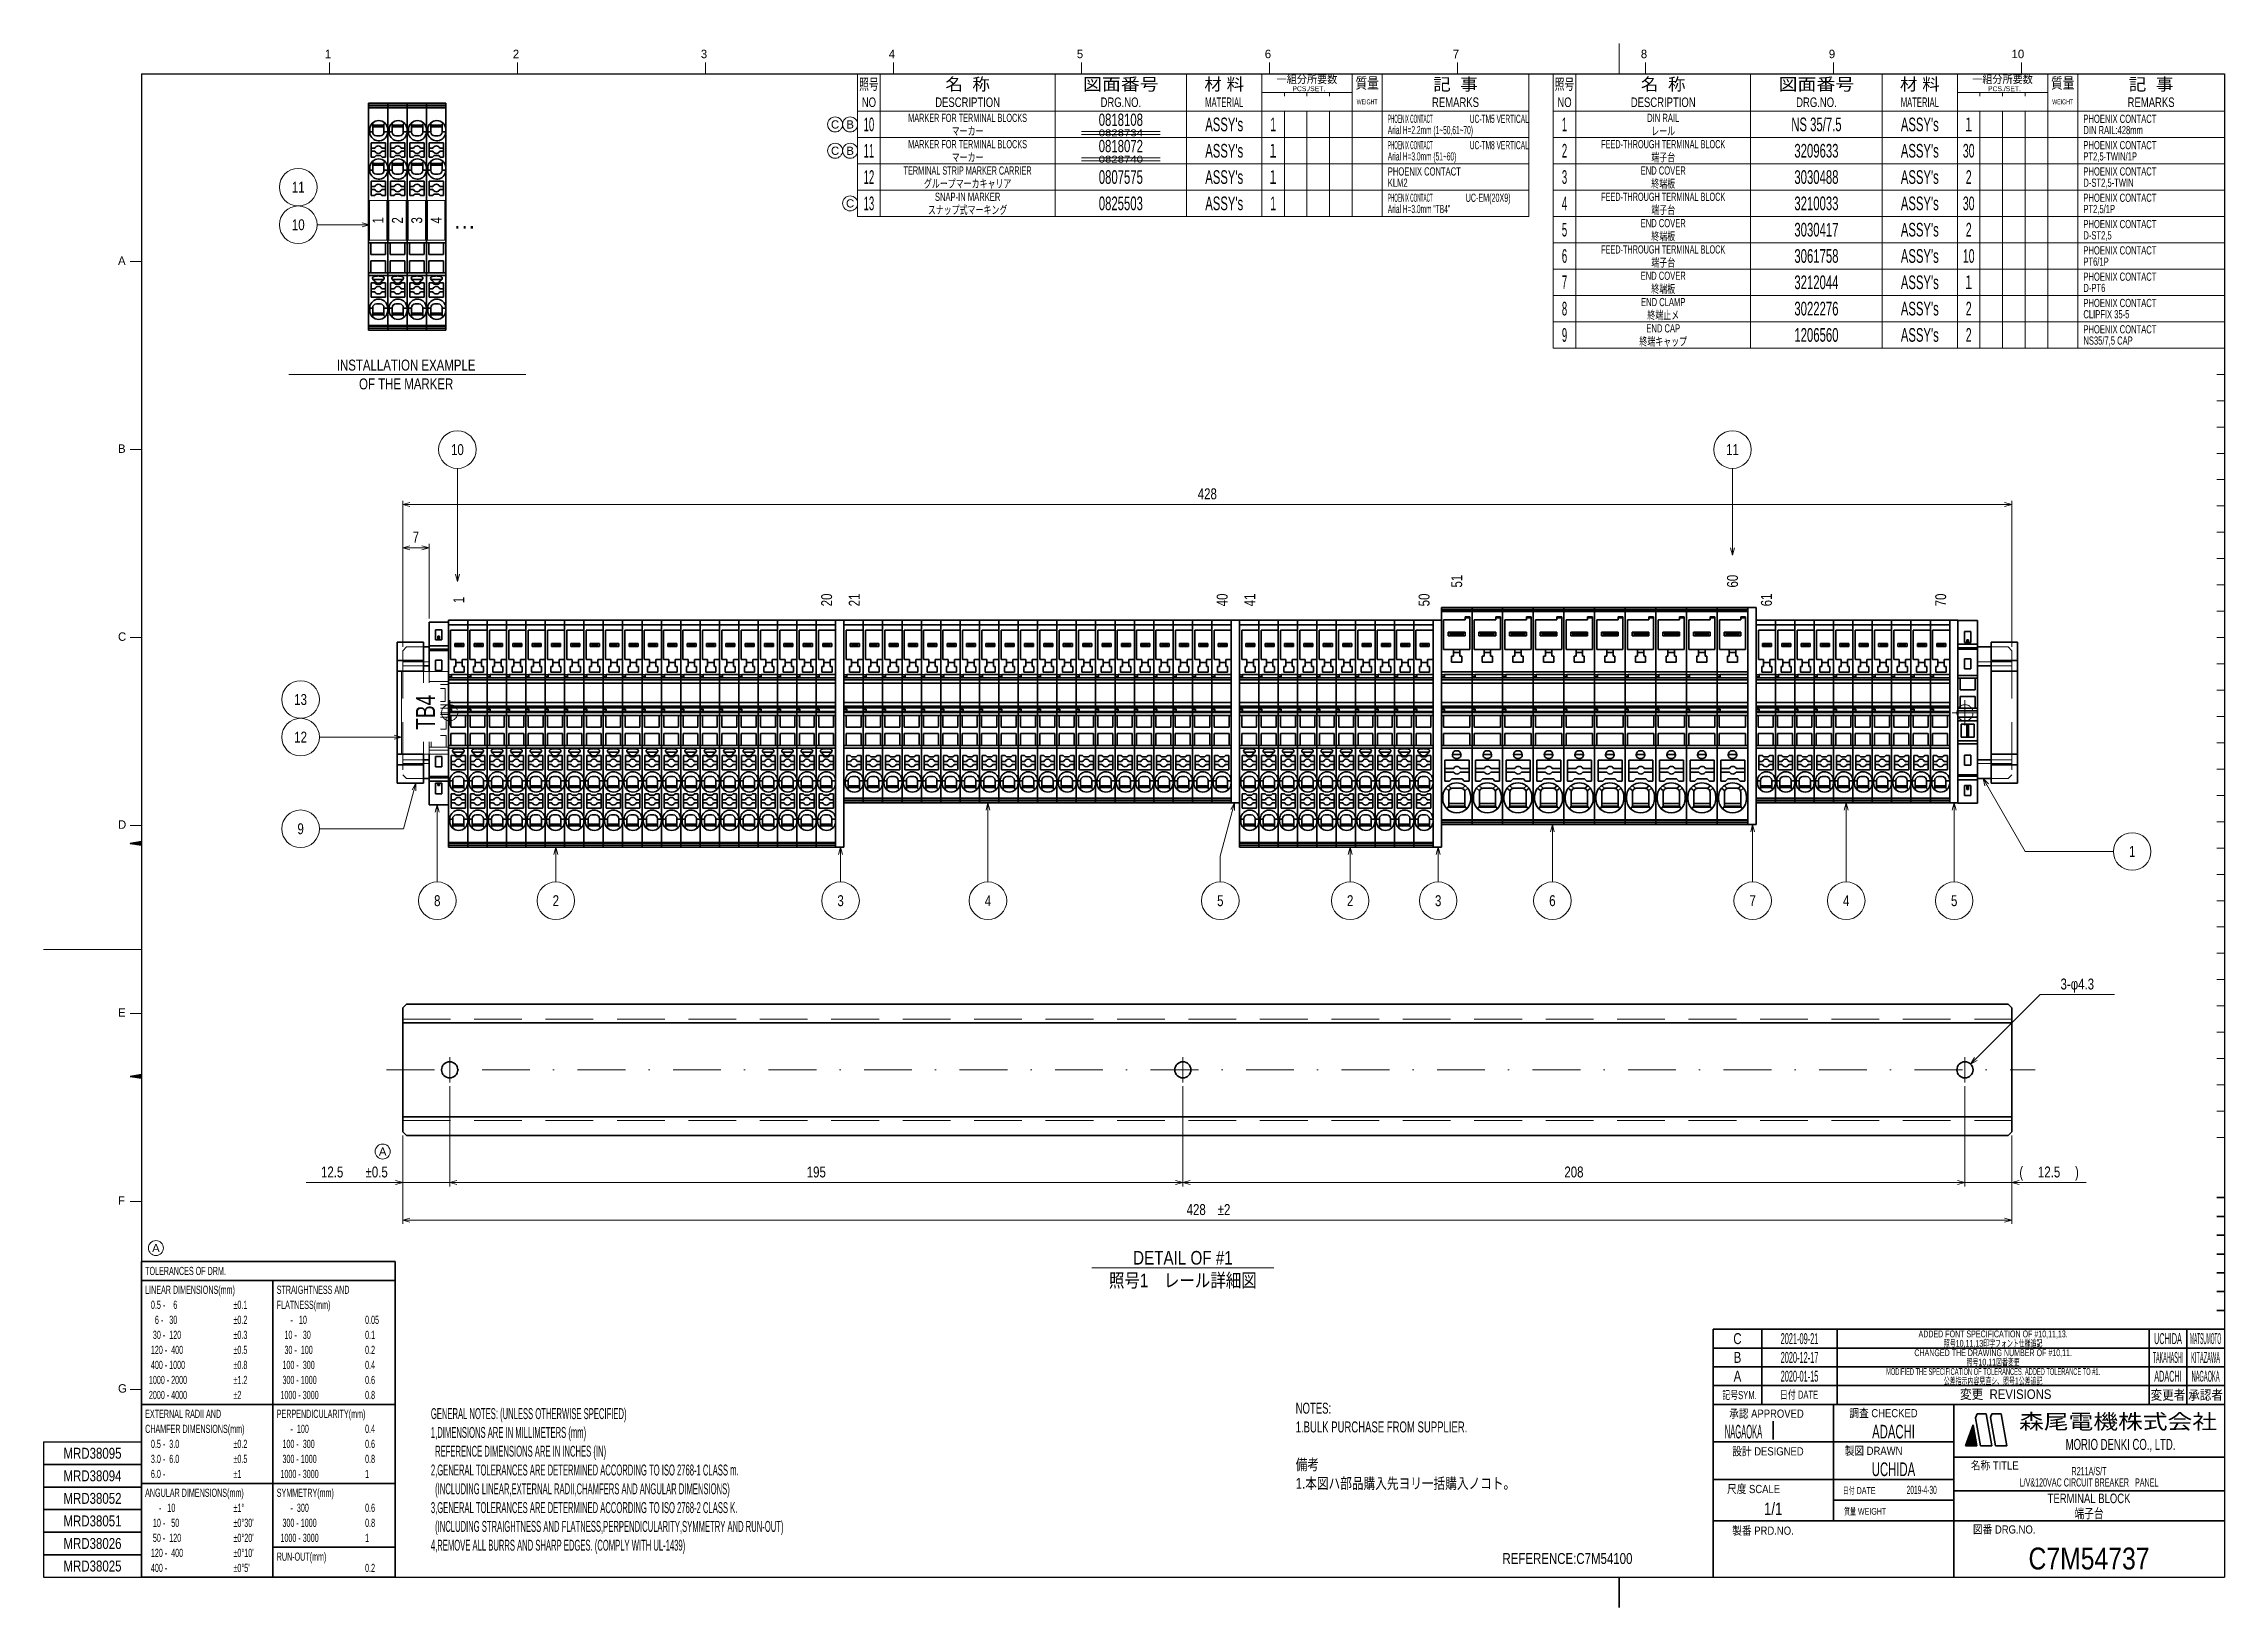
# Model space of a CAD drawing. Header units: millimetres. Extents: x 7 to 587, y 2 to 418.
import ezdxf
from ezdxf.enums import TextEntityAlignment as Align

# ---------------------------------------------------------------- set-up
doc = ezdxf.new("R2010")
doc.units = ezdxf.units.MM
doc.linetypes.add('DASHDOT', pattern=[25.3, 12.7, -6.3, 0, -6.3])
doc.linetypes.add('DASHED', pattern=[19, 12.7, -6.3])
for name, color, linetype in [('GR1_01', 7, 'Continuous'), ('GR1_05', 7, 'Continuous'), ('GR1_15', 7, 'Continuous'), ('GR1_16', 7, 'Continuous'), ('図面枠C7M', 7, 'Continuous'), ('表題、部品表_01', 7, 'Continuous'), ('表題、部品表_02', 7, 'Continuous'), ('表題、部品表_03', 7, 'Continuous')]:
    doc.layers.add(name, color=color, linetype=linetype)
doc.styles.add('HG丸ｺﾞｼｯｸM-PRO', font='')
doc.styles.get('HG丸ｺﾞｼｯｸM-PRO').set_extended_font_data('HG丸ｺﾞｼｯｸM-PRO')

msp = doc.modelspace()

# ---------------------------------------------------------------- texts
at = {"layer": 'GR1_01', "color": 3, "linetype": 'Continuous', "lineweight": 35, "style": 'HG丸ｺﾞｼｯｸM-PRO'}
for s, width, p in [('INSTALLATION EXAMPLE', 0.782814, (103.42, 332.48)), ('OF THE MARKER', 0.783191, (103.42, 327.48))]:
    msp.add_text(s, height=2.9091, dxfattribs=dict(at, width=width)).set_placement(p, align=Align.MIDDLE_CENTER)
at = {"layer": 'GR1_05', "color": 3, "linetype": 'Continuous', "lineweight": 35, "style": 'HG丸ｺﾞｼｯｸM-PRO', "width": 1.245392}
for s, p in [('0828734', (293.5, 394.25)), ('0828740', (293.5, 387.25))]:
    msp.add_text(s, height=1.818, dxfattribs=at).set_placement(p, align=Align.MIDDLE_CENTER)
at = {"layer": 'GR1_15', "color": 3, "linetype": 'Continuous', "lineweight": 35, "style": 'HG丸ｺﾞｼｯｸM-PRO', "width": 0.784542}
for s, height, p in [('11', 2.909, (74.73, 379.81)), ('10', 2.909, (74.73, 369.81)), ('10', 2.909, (117.05, 310)), ('11', 2.909, (456.17, 310)), ('13', 2.909, (75.35, 243.52)), ('12', 2.909, (75.35, 233.52)), ('9', 2.91, (75.35, 209.13)), ('1', 2.91, (562.48, 203.08)), ('8', 2.91, (111.7, 190)), ('2', 2.91, (143.23, 190)), ('3', 2.91, (218.96, 190)), ('4', 2.91, (258.16, 190)), ('5', 2.91, (319.95, 190)), ('2', 2.91, (354.49, 190)), ('3', 2.91, (377.9, 190)), ('6', 2.91, (408.27, 190)), ('7', 2.91, (461.54, 190)), ('4', 2.91, (486.42, 190)), ('5', 2.91, (515.14, 190))]:
    msp.add_text(s, height=height, rotation=0, dxfattribs=at).set_placement(p, align=Align.MIDDLE_CENTER)
at = {"layer": 'GR1_16', "color": 3, "linetype": 'Continuous', "lineweight": 35, "style": 'HG丸ｺﾞｼｯｸM-PRO', "width": 0.784542}
for s, height, p in [('1', 2.91, (95.94, 370.99)), ('2', 2.91, (101.09, 370.99)), ('3', 2.91, (106.24, 370.99)), ('4', 2.91, (111.39, 370.99)), ('51', 2.909, (382.83, 275)), ('60', 2.909, (456.17, 275)), ('1', 2.91, (117.4, 270)), ('20', 2.909, (215.25, 270)), ('21', 2.909, (222.6, 270)), ('40', 2.909, (320.45, 270)), ('41', 2.909, (327.8, 270)), ('50', 2.909, (374.15, 270)), ('61', 2.909, (465.2, 270)), ('70', 2.909, (511.55, 270))]:
    msp.add_text(s, height=height, rotation=90, dxfattribs=at).set_placement(p, align=Align.MIDDLE_CENTER)
at = {"layer": 'GR1_16', "color": 3, "linetype": 'Continuous', "lineweight": 35, "style": 'HG丸ｺﾞｼｯｸM-PRO'}
for s, height, width, p in [('…', 4.36, 1.042456, (118.97, 370.99)), ('DETAIL OF #1', 3.6364, 0.830981, (310, 95)), ('照号1\u3000レール詳細図', 3.636, 0.830534, (310, 89))]:
    msp.add_text(s, height=height, dxfattribs=dict(at, width=width)).set_placement(p, align=Align.MIDDLE_CENTER)
for s, height, width, p in [('428', 2.909, 0.784542, (316.5, 295.91)), ('7', 2.91, 0.784542, (106, 284.39)), ('12.5', 2.909, 0.784749, (83.74, 115.5)), ('±0.5', 2.909, 0.783726, (95.58, 115.5)), ('195', 2.909, 0.784542, (212.5, 115.5)), ('208', 2.909, 0.784542, (414, 115.5)), ('(', 2.91, 0.781868, (532.98, 115.5)), ('12.5', 2.909, 0.784749, (540.38, 115.5)), (')', 2.91, 0.781868, (547.78, 115.5)), ('428', 2.909, 0.784542, (313.54, 105.5)), ('±2', 2.909, 0.782992, (320.94, 105.5))]:
    msp.add_text(s, height=height, rotation=0, dxfattribs=dict(at, width=width)).set_placement(p, align=Align.BOTTOM_CENTER)
at = {"layer": 'GR1_16', "color": 3, "linetype": 'Continuous', "lineweight": 35, "style": 'HG丸ｺﾞｼｯｸM-PRO', "width": 0.783565}
msp.add_text('3-φ4.3', height=2.909, dxfattribs=at).set_placement((547.88, 165.5), align=Align.BOTTOM_CENTER)
at = {"layer": '図面枠C7M', "color": 3, "linetype": 'Continuous', "lineweight": 35, "style": 'HG丸ｺﾞｼｯｸM-PRO'}
for s, height, width, p in [('照号10,11,13印字フォント仕様追記', 1.8182, 0.618999, (525.5, 72.25)), ('照号10,11図番変更', 1.8182, 0.619076, (525.5, 67.25)), ('公差指示内容見直シ、照号1公差追記', 1.8182, 0.619003, (525.5, 62.25)), ('MRD38095', 2.909, 0.783793, (20, 43)), ('MRD38094', 2.909, 0.783793, (20, 37)), ('MRD38052', 2.909, 0.783793, (20, 31)), ('MRD38051', 2.909, 0.783793, (20, 25)), ('端子台', 2.545, 0.741121, (551, 27)), ('MRD38026', 2.909, 0.783793, (20, 19)), ('MRD38025', 2.909, 0.783793, (20, 13))]:
    msp.add_text(s, height=height, dxfattribs=dict(at, width=width)).set_placement(p, align=Align.MIDDLE_CENTER)
for s, width, p in [('GENERAL NOTES: (UNLESS OTHERWISE SPECIFIED)', 0.52211, (110, 55)), ('1,DIMENSIONS ARE IN MILLIMETERS (mm)', 0.521966, (110, 50)), ('  REFERENCE DIMENSIONS ARE IN INCHES (IN)', 0.521932, (110, 45)), ('2,GENERAL TOLERANCES ARE DETERMINED ACCORDING TO ISO 2768-1 CLASS m.', 0.522186, (110, 40)), ('  (INCLUDING LINEAR,EXTERNAL RADII,CHAMFERS AND ANGULAR DIMENSIONS)', 0.522355, (110, 35)), ('3,GENERAL TOLERANCES ARE DETERMINED ACCORDING TO ISO 2768-2 CLASS K.', 0.52223, (110, 30)), ('  (INCLUDING STRAIGHTNESS AND FLATNESS,PERPENDICULARITY,SYMMETRY AND RUN-OUT)', 0.522087, (110, 25)), ('4,REMOVE ALL BURRS AND SHARP EDGES. (COMPLY WITH UL-1439)', 0.52235, (110, 20))]:
    msp.add_text(s, height=2.9091, dxfattribs=dict(at, width=width)).set_placement(p, align=Align.TOP_LEFT)
at = {"layer": '図面枠C7M', "color": 3, "linetype": 'Continuous', "lineweight": 35, "style": 'HG丸ｺﾞｼｯｸM-PRO', "width": 0.783575}
msp.add_text('REFERENCE:C7M54100', height=2.9091, dxfattribs=at).set_placement((395, 15), align=Align.MIDDLE_LEFT)
at = {"layer": '表題、部品表_01', "color": 3, "linetype": 'Continuous', "lineweight": 35, "style": 'HG丸ｺﾞｼｯｸM-PRO'}
for s, height, width, p in [('NOTES:', 2.909, 0.651134, (340, 55)), ('1.BULK PURCHASE FROM SUPPLIER.', 2.9091, 0.651852, (340, 50)), ('備考', 2.909, 0.781842, (340, 40)), ('1.本図ハ部品購入先ヨリ一括購入ノコト。', 2.9091, 0.782004, (340, 35))]:
    msp.add_text(s, height=height, dxfattribs=dict(at, width=width)).set_placement(p, align=Align.MIDDLE_LEFT)
at = {"layer": '表題、部品表_03', "color": 3, "linetype": 'Continuous', "lineweight": 35, "style": 'HG丸ｺﾞｼｯｸM-PRO'}
for s, height, width, p in [('10', 3.636, 0.521199, (226.5, 396.5)), ('MARKER FOR TERMINAL BLOCKS', 2.1818, 0.554332, (252.75, 398.25)), ('マーカー', 2.182, 0.692256, (252.75, 394.75)), ('0818108', 3.273, 0.691275, (293.5, 397.75)), ("ASSY's", 3.636, 0.617769, (321, 396.5)), ('1', 3.64, 0.576062, (334, 396.5)), ('1', 3.64, 0.521199, (411.5, 396.5)), ('DIN RAIL', 2.182, 0.69316, (437.75, 398.25)), ('レール', 2.182, 0.692256, (437.75, 394.75)), ('NS 35/7.5', 3.636, 0.618922, (478.5, 396.5)), ("ASSY's", 3.636, 0.617769, (506, 396.5)), ('１', 3.64, 0.578238, (519, 396.5)), ('11', 3.636, 0.521199, (226.5, 389.5)), ('MARKER FOR TERMINAL BLOCKS', 2.1818, 0.554332, (252.75, 391.25)), ('マーカー', 2.182, 0.692256, (252.75, 387.75)), ('0818072', 3.273, 0.691275, (293.5, 390.75)), ("ASSY's", 3.636, 0.617769, (321, 389.5)), ('１', 3.64, 0.578238, (334, 389.5)), ('2', 3.64, 0.521199, (411.5, 389.5)), ('FEED-THROUGH TERMINAL BLOCK', 2.1818, 0.554676, (437.75, 391.25)), ('端子台', 2.182, 0.692256, (437.75, 387.75)), ('3209633', 3.636, 0.619953, (478.5, 389.5)), ("ASSY's", 3.636, 0.617769, (506, 389.5)), ('30', 3.636, 0.576062, (519, 389.5)), ('12', 3.636, 0.521199, (226.5, 382.5)), ('TERMINAL STRIP MARKER CARRIER', 2.1818, 0.554386, (252.75, 384.25)), ('0807575', 3.636, 0.619953, (293.5, 382.5)), ("ASSY's", 3.636, 0.617769, (321, 382.5)), ('１', 3.64, 0.578238, (334, 382.5)), ('3', 3.64, 0.521199, (411.5, 382.5)), ('END COVER', 2.182, 0.691632, (437.75, 384.25)), ('3030488', 3.636, 0.619953, (478.5, 382.5)), ("ASSY's", 3.636, 0.617769, (506, 382.5)), ('2', 3.64, 0.576062, (519, 382.5)), ('13', 3.636, 0.521199, (226.5, 375.5)), ('グループマーカキャリア', 2.1818, 0.692256, (252.75, 380.75)), ('SNAP-IN MARKER', 2.1818, 0.69228, (252.75, 377.25)), ('0825503', 3.636, 0.619953, (293.5, 375.5)), ("ASSY's", 3.636, 0.617769, (321, 375.5)), ('1', 3.64, 0.576062, (334, 375.5)), ('4', 3.64, 0.521199, (411.5, 375.5)), ('FEED-THROUGH TERMINAL BLOCK', 2.1818, 0.554676, (437.75, 377.25)), ('終端板', 2.182, 0.692256, (437.75, 380.75)), ('3210033', 3.636, 0.619953, (478.5, 375.5)), ("ASSY's", 3.636, 0.617769, (506, 375.5)), ('30', 3.636, 0.576062, (519, 375.5)), ('スナップ式マーキング', 2.182, 0.692256, (252.75, 373.75)), ('END COVER', 2.182, 0.691632, (437.75, 370.25)), ('端子台', 2.182, 0.692256, (437.75, 373.75)), ('5', 3.64, 0.521199, (411.5, 368.5)), ('終端板', 2.182, 0.692256, (437.75, 366.75)), ('3030417', 3.636, 0.619953, (478.5, 368.5)), ("ASSY's", 3.636, 0.617769, (506, 368.5)), ('2', 3.64, 0.576062, (519, 368.5)), ('6', 3.64, 0.521199, (411.5, 361.5)), ('FEED-THROUGH TERMINAL BLOCK', 2.1818, 0.554676, (437.75, 363.25)), ('端子台', 2.182, 0.692256, (437.75, 359.75)), ('3061758', 3.636, 0.619953, (478.5, 361.5)), ("ASSY's", 3.636, 0.617769, (506, 361.5)), ('10', 3.636, 0.576062, (519, 361.5)), ('7', 3.64, 0.521199, (411.5, 354.5)), ('END COVER', 2.182, 0.691632, (437.75, 356.25)), ('終端板', 2.182, 0.692256, (437.75, 352.75)), ('3212044', 3.636, 0.619953, (478.5, 354.5)), ("ASSY's", 3.636, 0.617769, (506, 354.5)), ('１', 3.64, 0.578238, (519, 354.5)), ('8', 3.64, 0.521199, (411.5, 347.5)), ('END CLAMP', 2.182, 0.692299, (437.75, 349.25)), ('3022276', 3.636, 0.619953, (478.5, 347.5)), ("ASSY's", 3.636, 0.617769, (506, 347.5)), ('2', 3.64, 0.576062, (519, 347.5)), ('9', 3.64, 0.521199, (411.5, 340.5)), ('END CAP', 2.182, 0.691956, (437.75, 342.25)), ('終端止メ', 2.182, 0.692256, (437.75, 345.75)), ('1206560', 3.636, 0.619953, (478.5, 340.5)), ("ASSY's", 3.636, 0.617769, (506, 340.5)), ('2', 3.64, 0.576062, (519, 340.5)), ('終端キャップ', 2.182, 0.692256, (437.75, 338.75))]:
    msp.add_text(s, height=height, dxfattribs=dict(at, width=width)).set_placement(p, align=Align.MIDDLE_CENTER)
for s, height, width, p in [('Arial H=2.2mm (1~50,61~70)', 2.1818, 0.480793, (364.5, 395)), ('PHOENIX CONTACT', 2.1818, 0.34171, (364.5, 398)), ('PHOENIX CONTACT', 2.1818, 0.692624, (549.5, 398)), ('DIN RAIL:428mm', 2.1818, 0.692377, (549.5, 395)), ('Arial H=3.0mm (51~60)', 2.1818, 0.480674, (364.5, 388)), ('PHOENIX CONTACT', 2.1818, 0.34171, (364.5, 391)), ('PHOENIX CONTACT', 2.1818, 0.692624, (549.5, 391)), ('PT2,5-TWIN/1P', 2.1818, 0.692078, (549.5, 388)), ('PHOENIX CONTACT', 2.1818, 0.692624, (364.5, 384)), ('PHOENIX CONTACT', 2.1818, 0.692624, (549.5, 384)), ('PHOENIX CONTACT', 2.1818, 0.34171, (364.5, 377)), ('KLM2', 2.182, 0.692835, (364.5, 381)), ('UC-EM(20X9)', 2.1818, 0.521471, (385.22, 377)), ('D-ST2,5-TWIN', 2.1818, 0.692461, (549.5, 381)), ('PHOENIX CONTACT', 2.1818, 0.692624, (549.5, 377)), ('Arial H=3.0mm "TB4"', 2.1818, 0.480635, (364.5, 374)), ('PT2,5/1P', 2.182, 0.691647, (549.5, 374)), ('PHOENIX CONTACT', 2.1818, 0.692624, (549.5, 370)), ('D-ST2,5', 2.182, 0.692246, (549.5, 367)), ('PHOENIX CONTACT', 2.1818, 0.692624, (549.5, 363)), ('PT6/1P', 2.182, 0.691866, (549.5, 360)), ('PHOENIX CONTACT', 2.1818, 0.692624, (549.5, 356)), ('D-PT6', 2.182, 0.692591, (549.5, 353)), ('PHOENIX CONTACT', 2.1818, 0.692624, (549.5, 349)), ('CLIPFIX 35-5', 2.1818, 0.692388, (549.5, 346)), ('PHOENIX CONTACT', 2.1818, 0.692624, (549.5, 342)), ('NS35/7,5 CAP', 2.1818, 0.691437, (549.5, 339))]:
    msp.add_text(s, height=height, dxfattribs=dict(at, width=width)).set_placement(p, align=Align.MIDDLE_LEFT)
at = {"layer": '表題、部品表_03', "color": 3, "linetype": 'Continuous', "lineweight": 35, "style": 'HG丸ｺﾞｼｯｸM-PRO', "width": 0.48091}
for s, p in [('UC-TM5 VERTICAL', (402, 398)), ('UC-TM8 VERTICAL', (402, 391))]:
    msp.add_text(s, height=2.1818, dxfattribs=at).set_placement(p, align=Align.MIDDLE_RIGHT)

# ---------------------------------------------------------------- blocks, each defined once
blk = doc.blocks.new('BLKF024')
at = {"layer": '図面枠C7M', "color": 3, "linetype": 'Continuous', "lineweight": 35}
for p, q in [((30.067393, 143.236108), (30.09438, 143.263095)), ((30.188706, 143.216), (30.264271, 143.291564)), ((30.310019, 143.195891), (30.434161, 143.320033)), ((30.431331, 143.175782), (30.604052, 143.348503)), ((30.552644, 143.155673), (30.773942, 143.376972)), ((30.673956, 143.135565), (30.943833, 143.405441)), ((30.795269, 143.115456), (31.113723, 143.43391)), ((30.916582, 143.095347), (31.283614, 143.462379)), ((31.037894, 143.075238), (31.453504, 143.490848)), ((31.159207, 143.05513), (31.623395, 143.519317)), ((31.280519, 143.035021), (31.793285, 143.547787)), ((31.401832, 143.014912), (31.963176, 143.576256)), ((31.523145, 142.994803), (32.133066, 143.604725)), ((31.644457, 142.974695), (32.302957, 143.633194)), ((31.76577, 142.954586), (32.472847, 143.661663)), ((31.887082, 142.934477), (32.642738, 143.690132)), ((32.008395, 142.914368), (32.812628, 143.718601)), ((32.129708, 142.894259), (32.982519, 143.747071)), ((32.25102, 142.874151), (33, 143.62313)), ((32.372333, 142.854042), (33, 143.481709)), ((32.493645, 142.833933), (33, 143.340288)), ((32.614958, 142.813824), (33, 143.198866)), ((32.736271, 142.793716), (33, 143.057445)), ((32.857583, 142.773607), (33, 142.916024)), ((32.978896, 142.753498), (33, 142.774602))]:
    blk.add_line(p, q, dxfattribs=at)
blk = doc.blocks.new('BLKF025')
at = {"layer": '図面枠C7M', "color": 3, "linetype": 'Continuous', "lineweight": 35}
for p, q in [((30.067393, 205.236108), (30.09438, 205.263095)), ((30.188706, 205.216), (30.264271, 205.291564)), ((30.310019, 205.195891), (30.434161, 205.320033)), ((30.431331, 205.175782), (30.604052, 205.348503)), ((30.552644, 205.155673), (30.773942, 205.376972)), ((30.673956, 205.135565), (30.943833, 205.405441)), ((30.795269, 205.115456), (31.113723, 205.43391)), ((30.916582, 205.095347), (31.283614, 205.462379)), ((31.037894, 205.075238), (31.453504, 205.490848)), ((31.159207, 205.05513), (31.623395, 205.519317)), ((31.280519, 205.035021), (31.793285, 205.547787)), ((31.401832, 205.014912), (31.963176, 205.576256)), ((31.523145, 204.994803), (32.133066, 205.604725)), ((31.644457, 204.974695), (32.302957, 205.633194)), ((31.76577, 204.954586), (32.472847, 205.661663)), ((31.887082, 204.934477), (32.642738, 205.690132)), ((32.008395, 204.914368), (32.812628, 205.718601)), ((32.129708, 204.894259), (32.982519, 205.747071)), ((32.25102, 204.874151), (33, 205.62313)), ((32.372333, 204.854042), (33, 205.481709)), ((32.493645, 204.833933), (33, 205.340288)), ((32.614958, 204.813824), (33, 205.198866)), ((32.736271, 204.793716), (33, 205.057445)), ((32.857583, 204.773607), (33, 204.916024)), ((32.978896, 204.753498), (33, 204.774602))]:
    blk.add_line(p, q, dxfattribs=at)
blk = doc.blocks.new('BLKF026')
at = {"layer": '図面枠C7M', "color": 4, "linetype": 'Continuous', "lineweight": 13}
for p, q in [((518.157871, 44.996757), (520.693675, 47.532561)), ((518.211969, 45.192276), (520.672477, 47.652784)), ((518.292898, 45.414626), (520.651278, 47.773006)), ((518.299292, 44.996757), (520.714874, 47.412338)), ((518.373827, 45.636976), (520.63008, 47.893229)), ((518.440714, 44.996757), (520.736072, 47.292115)), ((518.454756, 45.859327), (520.608881, 48.013452)), ((518.535684, 46.081677), (520.587682, 48.133675)), ((518.582135, 44.996757), (520.757271, 47.171892)), ((518.616613, 46.304027), (520.566484, 48.253898)), ((518.697542, 46.526377), (520.545285, 48.374121)), ((518.723556, 44.996757), (520.778469, 47.051669)), ((518.778471, 46.748727), (520.524087, 48.494343)), ((518.8594, 46.971078), (520.502888, 48.614566)), ((518.864978, 44.996757), (520.799668, 46.931447)), ((518.940329, 47.193428), (520.48169, 48.734789)), ((519.006399, 44.996757), (520.820866, 46.811224)), ((519.021258, 47.415778), (520.460491, 48.855012)), ((519.102186, 47.638128), (520.439293, 48.975235)), ((519.147821, 44.996757), (520.842065, 46.691001)), ((519.183115, 47.860479), (520.418094, 49.095457)), ((519.264044, 48.082829), (520.396896, 49.21568)), ((519.289242, 44.996757), (520.863263, 46.570778)), ((519.344973, 48.305179), (520.375697, 49.335903)), ((519.425902, 48.527529), (520.354499, 49.456126)), ((519.430663, 44.996757), (520.884462, 46.450555)), ((519.506831, 48.749879), (520.3333, 49.576349)), ((519.58776, 48.97223), (520.312102, 49.696572)), ((519.668689, 49.19458), (520.290903, 49.816794)), ((519.749617, 49.41693), (520.269705, 49.937017)), ((519.830546, 49.63928), (520.248506, 50.05724)), ((519.911475, 49.861631), (520.227307, 50.177463)), ((519.992404, 50.083981), (520.206109, 50.297686)), ((520.073333, 50.306331), (520.18491, 50.417909)), ((520.154262, 50.528681), (520.163712, 50.538131)), ((519.572085, 44.996757), (520.90566, 46.330332)), ((519.713506, 44.996757), (520.926859, 46.21011)), ((519.854927, 44.996757), (520.948057, 46.089887)), ((519.996349, 44.996757), (520.969256, 45.969664)), ((520.13777, 44.996757), (520.990455, 45.849441)), ((520.279191, 44.996757), (521.011653, 45.729218)), ((520.420613, 44.996757), (521.032852, 45.608995)), ((520.562034, 44.996757), (521.05405, 45.488773)), ((520.703455, 44.996757), (521.075249, 45.36855)), ((520.844877, 44.996757), (521.096447, 45.248327)), ((520.986298, 44.996757), (521.117646, 45.128104)), ((521.12772, 44.996757), (521.138844, 45.007881))]:
    blk.add_line(p, q, dxfattribs=at)
blk = doc.blocks.new('BLKF023')
at = {"layer": '図面枠C7M', "color": 4, "linetype": 'Continuous', "lineweight": 13}
for p, q in [((426, 410), (426, 418)), ((83, 413), (83, 410)), ((133, 413), (133, 410)), ((183, 413), (183, 410)), ((233, 413), (233, 410)), ((283, 413), (283, 410)), ((333, 413), (333, 410)), ((383, 413), (383, 410)), ((433, 413), (433, 410)), ((483, 413), (483, 410)), ((533, 413), (533, 410)), ((585, 393), (587, 393)), ((585, 386), (587, 386)), ((585, 379), (587, 379)), ((585, 372), (587, 372)), ((30, 360), (33, 360)), ((585, 365), (587, 365)), ((585, 358), (587, 358)), ((585, 351), (587, 351)), ((585, 344), (587, 344)), ((585, 337), (587, 337)), ((585, 330), (587, 330)), ((585, 323), (587, 323)), ((585, 316), (587, 316)), ((30, 310), (33, 310)), ((585, 309), (587, 309)), ((585, 302), (587, 302)), ((585, 295), (587, 295)), ((585, 288), (587, 288)), ((585, 281), (587, 281)), ((585, 274), (587, 274)), ((585, 267), (587, 267)), ((30, 260), (33, 260)), ((587, 260), (585, 260)), ((585, 253), (587, 253)), ((585, 246), (587, 246)), ((585, 239), (587, 239)), ((585, 232), (587, 232)), ((585, 225), (587, 225)), ((585, 218), (587, 218)), ((30, 210), (33, 210)), ((585, 211), (587, 211)), ((585, 204), (587, 204)), ((585, 197), (587, 197)), ((585, 190), (587, 190)), ((585, 183), (587, 183)), ((7, 177), (33, 177)), ((585, 176), (587, 176)), ((585, 169), (587, 169)), ((30, 160), (33, 160)), ((585, 162), (587, 162)), ((585, 155), (587, 155)), ((585, 148), (587, 148)), ((585, 141), (587, 141)), ((585, 134), (587, 134)), ((585, 127), (587, 127)), ((30, 110), (33, 110)), ((30, 60), (33, 60))]:
    blk.add_line(p, q, dxfattribs=at)
at = {"layer": '図面枠C7M', "color": 2, "linetype": 'Continuous', "lineweight": 25}
for p, q in [((33, 410), (587, 410)), ((33, 410), (33, 10)), ((587, 410), (587, 10)), ((7, 46), (7, 10)), ((7, 46), (33, 46)), ((7, 10), (587, 10))]:
    blk.add_line(p, q, dxfattribs=at)
at = {"layer": '図面枠C7M', "color": 3, "linetype": 'Continuous', "lineweight": 35}
for p, q in [((33, 205.75), (30, 205.25)), ((30, 205.25), (33, 204.75)), ((33, 143.75), (30, 143.25)), ((30, 143.25), (33, 142.75)), ((587, 111), (585, 111)), ((587, 106), (585, 106)), ((587, 101), (585, 101)), ((587, 96), (585, 96)), ((587, 91), (585, 91)), ((587, 86), (585, 86)), ((451, 76), (587, 76)), ((451, 76), (451, 10)), ((464, 56), (464, 76)), ((484, 56), (484, 76)), ((567, 56), (567, 76)), ((577, 56), (577, 76)), ((587, 81), (585, 81)), ((451, 71), (587, 71)), ((451, 66), (587, 66)), ((451, 61), (587, 61)), ((451, 56), (587, 56)), ((483, 56), (483, 25)), ((515, 56), (515, 10)), ((520.84, 52.4), (521.23, 53.5)), ((522.14, 45), (520.84, 52.4)), ((521.23, 53.5), (523.64, 53.5)), ((525.14, 45), (523.64, 53.5)), ((525.18, 53.5), (524.82, 52.51)), ((526.14, 45), (524.82, 52.51)), ((525.18, 53.5), (527.64, 53.5)), ((529.14, 45), (527.64, 53.5)), ((467.01, 51.56), (467.01, 46.69)), ((518.14, 45), (520.16, 50.55)), ((521.14, 45), (520.16, 50.55)), ((451, 46), (515, 46)), ((515, 42), (587, 42)), ((518.14, 45), (521.14, 45)), ((522.14, 45), (525.14, 45)), ((526.14, 45), (529.14, 45)), ((7, 40), (33, 40)), ((451, 36), (515, 36)), ((7, 34), (33, 34)), ((483, 30.5), (515, 30.5)), ((515, 33), (587, 33)), ((7, 28), (33, 28)), ((451, 25), (587, 25)), ((7, 22), (33, 22)), ((7, 16), (33, 16)), ((426, 2), (426, 10))]:
    blk.add_line(p, q, dxfattribs=at)
for name in ['BLKF025', 'BLKF024']:
    blk.add_blockref(name, (0, 0), dxfattribs=at)
at = {"layer": '図面枠C7M', "color": 4, "linetype": 'Continuous', "lineweight": 13}
blk.add_blockref('BLKF026', (0, 0), dxfattribs=at)
at = {"layer": '図面枠C7M', "color": 4, "linetype": 'Continuous', "lineweight": 13, "style": 'HG丸ｺﾞｼｯｸM-PRO'}
for s, height, width, p in [('1', 2.25, 1.003994, (81.79, 413.45)), ('2', 2.25, 1.003994, (131.79, 413.45)), ('3', 2.25, 1.003994, (181.79, 413.45)), ('4', 2.25, 1.003994, (231.79, 413.45)), ('5', 2.25, 1.003994, (281.79, 413.45)), ('6', 2.25, 1.003994, (331.79, 413.45)), ('7', 2.25, 1.003994, (381.79, 413.45)), ('8', 2.25, 1.003994, (431.8, 413.45)), ('9', 2.25, 1.003994, (481.8, 413.45)), ('10', 2.255, 1.003994, (530.4, 413.45)), ('A', 2.25, 1.002405, (26.79, 358.45)), ('B', 2.25, 1.004704, (26.79, 308.45)), ('D', 2.25, 1.002334, (26.79, 208.45)), ('E', 2.25, 1.001589, (26.79, 158.45)), ('F', 2.25, 0.998986, (26.79, 108.45)), ('G', 2.25, 1.003714, (26.79, 58.45))]:
    blk.add_text(s, height=height, dxfattribs=dict(at, width=width)).set_placement(p, align=Align.BOTTOM_LEFT)
at = {"layer": '図面枠C7M', "color": 3, "linetype": 'Continuous', "lineweight": 35, "style": 'HG丸ｺﾞｼｯｸM-PRO', "width": 1.001214}
blk.add_text('C', height=2.25, dxfattribs=at).set_placement((26.79, 258.45), align=Align.BOTTOM_LEFT)
at = {"layer": '図面枠C7M', "color": 4, "linetype": 'Continuous', "lineweight": 13, "style": 'HG丸ｺﾞｼｯｸM-PRO'}
for s, height, width, p in [('記号SYM.', 2.182, 0.69227, (458.03, 58.49)), ('日付 DATE', 2.182, 0.692507, (473.87, 58.58)), ('変更  REVISIONS', 2.5455, 0.887352, (528.85, 58.72)), ('変更者', 2.545, 0.887717, (572, 58.5)), ('承認者', 2.545, 0.887717, (582, 58.5)), ('承認 APPROVED', 2.1818, 0.863151, (465.21, 53.54)), ('調査 CHECKED', 2.182, 0.863174, (496.34, 53.67)), ('設計 DESIGNED', 2.1818, 0.862613, (465.61, 43.51)), ('製図 DRAWN', 2.182, 0.863099, (493.7, 43.65)), ('名称 TITLE', 2.182, 0.862489, (525.93, 39.77)), ('尺度 SCALE', 2.182, 0.862581, (461.78, 33.49)), ('日付 DATE', 1.818, 0.618255, (489.88, 33.09)), ('製番 PRD.NO.', 2.182, 0.863299, (464.29, 22.41)), ('質量 WEIGHT', 1.818, 0.618812, (491.46, 27.55)), ('図番 DRG.NO.', 2.182, 0.863083, (528.44, 22.73))]:
    blk.add_text(s, height=height, dxfattribs=dict(at, width=width)).set_placement(p, align=Align.MIDDLE_CENTER)
at = {"layer": '図面枠C7M', "color": 2, "linetype": 'Continuous', "lineweight": 25, "style": 'HG丸ｺﾞｼｯｸM-PRO', "width": 1.206081}
blk.add_text('森尾電機株式会社', height=4, dxfattribs=at).set_placement((558.72, 51.43), align=Align.MIDDLE_CENTER)
at = {"layer": '図面枠C7M', "color": 3, "linetype": 'Continuous', "lineweight": 35, "style": 'HG丸ｺﾞｼｯｸM-PRO', "width": 0.652197}
blk.add_text('MORIO DENKI CO., LTD.', height=2.9091, dxfattribs=at).set_placement((559.38, 45.36), align=Align.MIDDLE_CENTER)
blk = doc.blocks.new('BLKF027')
at = {"layer": '図面枠C7M', "color": 3, "linetype": 'Continuous', "lineweight": 35, "style": 'HG丸ｺﾞｼｯｸM-PRO'}
for s, height, width, p in [('ADDED FONT SPECIFICATION OF #10,11,13.', 1.8182, 0.618285, (525.5, 74.75)), ('C', 2.91, 0.782198, (457.5, 73.5)), ('B', 2.91, 0.78204, (457.5, 68.5)), ('2021-09-21', 2.909, 0.488281, (474, 73.5)), ('2020-12-17', 2.909, 0.488281, (474, 68.5)), ('CHANGED THE DRAWING NUMBER OF #10,11.', 1.8182, 0.618893, (525.5, 69.75)), ('TAKAHASHI', 2.909, 0.29452, (572, 68.5)), ('UCHIDA', 2.909, 0.415827, (572, 73.5)), ('MATSUMOTO', 2.909, 0.26157, (582, 73.5)), ('KITAZAWA', 2.909, 0.308644, (582, 68.5)), ('A', 2.91, 0.782973, (457.5, 63.5)), ('2020-01-15', 2.909, 0.488281, (474, 63.5)), ('MODIFIED THE SPECIFICATION OF TOLERANCES. ADDED TOLERANCE TO #1.', 1.8182, 0.497763, (525.5, 64.75)), ('ADACHI', 2.909, 0.415454, (572, 63.5)), ('NAGAOKA', 2.909, 0.309653, (582, 63.5)), ('NAGAOKA', 3.636, 0.414524, (459.11, 48.75)), ('ADACHI', 3.636, 0.619335, (499, 48.75)), ('UCHIDA', 3.636, 0.61989, (499, 38.75)), ('L/V&120VAC CIRCUIT BREAKER\u3000PANEL', 2.1818, 0.522042, (551, 35.25)), ('R211A/S/T', 2.182, 0.521472, (551, 38.25)), ('1/1', 3.273, 0.80628, (467, 28.25)), ('2019-4-30', 2.182, 0.482367, (506.5, 33.25)), ('TERMINAL BLOCK', 2.5455, 0.742009, (551, 31)), ('C7M54737', 5.818, 0.846013, (551, 15))]:
    blk.add_text(s, height=height, dxfattribs=dict(at, width=width)).set_placement(p, align=Align.MIDDLE_CENTER)
blk = doc.blocks.new('BLKF028')
at = {"layer": '表題、部品表_02', "color": 4, "linetype": 'Continuous', "lineweight": 13}
for p, q in [((408.5, 400), (408.5, 393)), ((408.5, 400), (587, 400)), ((414.5, 400), (414.5, 393)), ((461, 400), (461, 393)), ((496, 400), (496, 393)), ((516, 400), (516, 393)), ((522, 400), (522, 393)), ((528, 400), (528, 393)), ((534, 393), (534, 400)), ((540, 400), (540, 393)), ((548, 400), (548, 393)), ((587, 400), (587, 393)), ((408.5, 393), (587, 393))]:
    blk.add_line(p, q, dxfattribs=at)
blk = doc.blocks.new('BLKF030')
at = {"layer": '表題、部品表_02', "color": 4, "linetype": 'Continuous', "lineweight": 13}
for p, q in [((408.5, 393), (408.5, 386)), ((408.5, 393), (587, 393)), ((414.5, 393), (414.5, 386)), ((461, 393), (461, 386)), ((496, 393), (496, 386)), ((516, 393), (516, 386)), ((522, 393), (522, 386)), ((528, 393), (528, 386)), ((534, 386), (534, 393)), ((540, 393), (540, 386)), ((548, 393), (548, 386)), ((587, 393), (587, 386)), ((408.5, 386), (587, 386))]:
    blk.add_line(p, q, dxfattribs=at)
blk = doc.blocks.new('BLKF032')
at = {"layer": '表題、部品表_02', "color": 4, "linetype": 'Continuous', "lineweight": 13}
for p, q in [((408.5, 386), (408.5, 379)), ((408.5, 386), (587, 386)), ((414.5, 386), (414.5, 379)), ((461, 386), (461, 379)), ((496, 386), (496, 379)), ((516, 386), (516, 379)), ((522, 386), (522, 379)), ((528, 386), (528, 379)), ((534, 379), (534, 386)), ((540, 386), (540, 379)), ((548, 386), (548, 379)), ((587, 386), (587, 379)), ((408.5, 379), (587, 379))]:
    blk.add_line(p, q, dxfattribs=at)
blk = doc.blocks.new('BLKF034')
at = {"layer": '表題、部品表_02', "color": 4, "linetype": 'Continuous', "lineweight": 13}
for p, q in [((408.5, 379), (408.5, 372)), ((408.5, 379), (587, 379)), ((414.5, 379), (414.5, 372)), ((461, 379), (461, 372)), ((496, 379), (496, 372)), ((516, 379), (516, 372)), ((522, 379), (522, 372)), ((528, 379), (528, 372)), ((534, 372), (534, 379)), ((540, 379), (540, 372)), ((548, 379), (548, 372)), ((587, 379), (587, 372)), ((408.5, 372), (587, 372))]:
    blk.add_line(p, q, dxfattribs=at)
blk = doc.blocks.new('BLKF036')
at = {"layer": '表題、部品表_02', "color": 4, "linetype": 'Continuous', "lineweight": 13}
for p, q in [((408.5, 372), (408.5, 365)), ((408.5, 372), (587, 372)), ((414.5, 372), (414.5, 365)), ((461, 372), (461, 365)), ((496, 372), (496, 365)), ((516, 372), (516, 365)), ((522, 372), (522, 365)), ((528, 372), (528, 365)), ((534, 365), (534, 372)), ((540, 372), (540, 365)), ((548, 372), (548, 365)), ((587, 372), (587, 365)), ((408.5, 365), (587, 365))]:
    blk.add_line(p, q, dxfattribs=at)
blk = doc.blocks.new('BLKF038')
at = {"layer": '表題、部品表_02', "color": 4, "linetype": 'Continuous', "lineweight": 13}
for p, q in [((408.5, 365), (408.5, 358)), ((408.5, 365), (587, 365)), ((414.5, 365), (414.5, 358)), ((461, 365), (461, 358)), ((496, 365), (496, 358)), ((516, 365), (516, 358)), ((522, 365), (522, 358)), ((528, 365), (528, 358)), ((534, 358), (534, 365)), ((540, 365), (540, 358)), ((548, 365), (548, 358)), ((587, 365), (587, 358)), ((408.5, 358), (587, 358))]:
    blk.add_line(p, q, dxfattribs=at)
blk = doc.blocks.new('BLKF040')
at = {"layer": '表題、部品表_02', "color": 4, "linetype": 'Continuous', "lineweight": 13}
for p, q in [((408.5, 358), (408.5, 351)), ((408.5, 358), (587, 358)), ((414.5, 358), (414.5, 351)), ((461, 358), (461, 351)), ((496, 358), (496, 351)), ((516, 358), (516, 351)), ((522, 358), (522, 351)), ((528, 358), (528, 351)), ((534, 351), (534, 358)), ((540, 358), (540, 351)), ((548, 358), (548, 351)), ((587, 358), (587, 351)), ((408.5, 351), (587, 351))]:
    blk.add_line(p, q, dxfattribs=at)
blk = doc.blocks.new('BLKF042')
at = {"layer": '表題、部品表_02', "color": 4, "linetype": 'Continuous', "lineweight": 13}
for p, q in [((408.5, 351), (408.5, 344)), ((408.5, 351), (587, 351)), ((414.5, 351), (414.5, 344)), ((461, 351), (461, 344)), ((496, 351), (496, 344)), ((516, 351), (516, 344)), ((522, 351), (522, 344)), ((528, 351), (528, 344)), ((534, 344), (534, 351)), ((540, 351), (540, 344)), ((548, 351), (548, 344)), ((587, 351), (587, 344)), ((408.5, 344), (587, 344))]:
    blk.add_line(p, q, dxfattribs=at)
blk = doc.blocks.new('BLKF044')
at = {"layer": '表題、部品表_02', "color": 4, "linetype": 'Continuous', "lineweight": 13}
for p, q in [((408.5, 344), (408.5, 337)), ((408.5, 344), (587, 344)), ((414.5, 344), (414.5, 337)), ((461, 344), (461, 337)), ((496, 344), (496, 337)), ((516, 344), (516, 337)), ((522, 344), (522, 337)), ((528, 344), (528, 337)), ((534, 337), (534, 344)), ((540, 344), (540, 337)), ((548, 344), (548, 337)), ((587, 344), (587, 337)), ((408.5, 337), (587, 337))]:
    blk.add_line(p, q, dxfattribs=at)
blk = doc.blocks.new('BLKF046')
at = {"layer": '表題、部品表_02', "color": 4, "linetype": 'Continuous', "lineweight": 13}
for p, q in [((223.5, 386), (223.5, 379)), ((223.5, 386), (402, 386)), ((229.5, 386), (229.5, 379)), ((276, 386), (276, 379)), ((311, 386), (311, 379)), ((331, 386), (331, 379)), ((337, 386), (337, 379)), ((343, 386), (343, 379)), ((349, 379), (349, 386)), ((355, 386), (355, 379)), ((363, 386), (363, 379)), ((402, 386), (402, 379)), ((223.5, 379), (402, 379))]:
    blk.add_line(p, q, dxfattribs=at)
blk = doc.blocks.new('BLKF048')
at = {"layer": '表題、部品表_02', "color": 4, "linetype": 'Continuous', "lineweight": 13}
for p, q in [((223.5, 379), (223.5, 372)), ((223.5, 379), (402, 379)), ((229.5, 379), (229.5, 372)), ((276, 379), (276, 372)), ((311, 379), (311, 372)), ((331, 379), (331, 372)), ((337, 379), (337, 372)), ((343, 379), (343, 372)), ((349, 372), (349, 379)), ((355, 379), (355, 372)), ((363, 379), (363, 372)), ((402, 379), (402, 372)), ((223.5, 372), (402, 372))]:
    blk.add_line(p, q, dxfattribs=at)
blk = doc.blocks.new('BLKF050')
at = {"layer": '表題、部品表_02', "color": 4, "linetype": 'Continuous', "lineweight": 13}
for p, q in [((223.5, 400), (223.5, 393)), ((223.5, 400), (402, 400)), ((229.5, 400), (229.5, 393)), ((276, 400), (276, 393)), ((311, 400), (311, 393)), ((331, 400), (331, 393)), ((337, 400), (337, 393)), ((343, 400), (343, 393)), ((349, 393), (349, 400)), ((355, 400), (355, 393)), ((363, 400), (363, 393)), ((402, 400), (402, 393)), ((223.5, 393), (402, 393))]:
    blk.add_line(p, q, dxfattribs=at)
blk = doc.blocks.new('BLKF052')
at = {"layer": '表題、部品表_02', "color": 4, "linetype": 'Continuous', "lineweight": 13}
for p, q in [((223.5, 393), (223.5, 386)), ((223.5, 393), (402, 393)), ((229.5, 393), (229.5, 386)), ((276, 393), (276, 386)), ((311, 393), (311, 386)), ((331, 393), (331, 386)), ((337, 393), (337, 386)), ((343, 393), (343, 386)), ((349, 386), (349, 393)), ((355, 393), (355, 386)), ((363, 393), (363, 386)), ((402, 393), (402, 386)), ((223.5, 386), (402, 386))]:
    blk.add_line(p, q, dxfattribs=at)
blk = doc.blocks.new('FXTIP_ARROW_S')
at = {"color": 0, "linetype": 'Continuous', "lineweight": -2}
for q in [(-1, 0), (-0.97, 0.26), (-0.97, -0.26)]:
    blk.add_line((0, 0), q, dxfattribs=at)
blk = doc.blocks.new('FXTIP_ARROW_E')
at = {"color": 0, "linetype": 'Continuous', "lineweight": -2}
for q in [(-1, 0), (-0.97, 0.26), (-0.97, -0.26)]:
    blk.add_line((0, 0), q, dxfattribs=at)
blk = doc.blocks.new('BLKF054')
at = {"layer": 'GR1_01', "color": 3, "linetype": 'Continuous', "lineweight": 35}
for p, q in [((93.37, 402.14), (93.37, 401.6)), ((98.52, 402.14), (93.37, 402.14)), ((93.37, 401.6), (93.37, 401.06)), ((93.37, 401.6), (98.52, 401.6)), ((98.52, 401.06), (93.37, 401.06)), ((93.37, 401.06), (93.37, 400.9)), ((93.37, 375.79), (93.37, 400.9)), ((98.52, 400.9), (93.37, 400.9)), ((98.52, 402.14), (98.52, 401.6)), ((98.52, 401.6), (98.52, 401.06)), ((98.52, 401.06), (98.52, 400.9)), ((98.52, 400.9), (98.52, 396.14)), ((93.72, 394.54), (93.72, 395.14)), ((94.52, 394.54), (93.72, 394.54)), ((94.52, 396.74), (94.42, 396.84)), ((94.52, 396.29), (94.52, 396.74)), ((94.52, 396.14), (94.52, 396.29)), ((94.52, 396.29), (97.52, 396.29)), ((94.52, 395.89), (94.52, 396.14)), ((97.52, 396.14), (94.52, 396.14)), ((94.52, 394.54), (94.52, 395.89)), ((94.52, 395.89), (97.52, 395.89)), ((94.52, 394.44), (94.52, 394.54)), ((97.52, 396.54), (97.82, 396.84)), ((97.52, 396.54), (97.52, 396.29)), ((97.52, 396.29), (97.52, 396.14)), ((97.52, 396.14), (97.52, 395.89)), ((97.52, 395.89), (97.52, 394.54)), ((97.52, 394.54), (98.52, 394.54)), ((97.52, 394.44), (97.52, 394.54)), ((98.52, 396.14), (98.3, 396.14)), ((98.52, 396.14), (98.52, 395.14)), ((98.52, 394.54), (98.52, 395.14)), ((98.52, 393.54), (98.52, 394.54)), ((97.92, 391.59), (94.12, 391.59)), ((94.12, 391.59), (94.12, 390.19)), ((94.12, 390.19), (95.1, 390.19)), ((94.12, 390.19), (94.12, 389.39)), ((95.1, 389.39), (94.12, 389.39)), ((94.12, 389.39), (94.12, 387.79)), ((96.94, 390.19), (97.92, 390.19)), ((97.92, 389.39), (96.94, 389.39)), ((97.92, 390.19), (97.92, 391.59)), ((97.92, 389.39), (97.92, 390.19)), ((97.92, 387.79), (97.92, 389.39)), ((98.52, 393.54), (98.3, 393.54)), ((98.52, 393.54), (98.52, 385.94)), ((93.72, 384.34), (93.72, 384.94)), ((94.52, 384.34), (93.72, 384.34)), ((94.12, 387.79), (95.02, 387.79)), ((94.52, 386.54), (94.42, 386.64)), ((94.52, 386.09), (94.52, 386.54)), ((94.52, 385.94), (94.52, 386.09)), ((94.52, 386.09), (97.52, 386.09)), ((94.52, 385.69), (94.52, 385.94)), ((97.52, 385.94), (94.52, 385.94)), ((94.52, 384.34), (94.52, 385.69)), ((94.52, 385.69), (97.52, 385.69)), ((94.52, 384.24), (94.52, 384.34)), ((95.02, 387.79), (95.42, 388.19)), ((95.42, 388.19), (96.62, 388.19)), ((96.62, 388.19), (97.02, 387.79)), ((97.02, 387.79), (97.92, 387.79)), ((97.52, 386.34), (97.82, 386.64)), ((97.52, 386.34), (97.52, 386.09)), ((97.52, 386.09), (97.52, 385.94)), ((97.52, 385.94), (97.52, 385.69)), ((97.52, 385.69), (97.52, 384.34)), ((97.52, 384.34), (98.52, 384.34)), ((97.52, 384.24), (97.52, 384.34)), ((98.52, 385.94), (98.3, 385.94)), ((98.52, 383.34), (98.3, 383.34)), ((98.52, 385.94), (98.52, 384.94)), ((98.52, 384.34), (98.52, 384.94)), ((98.52, 383.34), (98.52, 384.34)), ((98.52, 383.34), (98.52, 375.89)), ((97.92, 381.39), (94.12, 381.39)), ((94.12, 381.39), (94.12, 379.99)), ((94.12, 379.99), (94.12, 379.19)), ((94.12, 379.99), (95.1, 379.99)), ((94.12, 379.19), (94.12, 377.59)), ((95.1, 379.19), (94.12, 379.19)), ((94.12, 377.59), (95.02, 377.59)), ((95.02, 377.59), (95.42, 377.99)), ((95.42, 377.99), (96.62, 377.99)), ((96.62, 377.99), (97.02, 377.59)), ((96.94, 379.99), (97.92, 379.99)), ((97.92, 379.19), (96.94, 379.19)), ((97.02, 377.59), (97.92, 377.59)), ((97.92, 379.99), (97.92, 381.39)), ((97.92, 379.19), (97.92, 379.99)), ((97.92, 377.59), (97.92, 379.19)), ((93.37, 375.34), (93.37, 375.79)), ((93.64, 375.79), (93.37, 375.79)), ((93.64, 375.34), (93.37, 375.34)), ((93.37, 374.99), (93.37, 375.34)), ((93.37, 374.47), (93.37, 374.99)), ((93.64, 374.99), (93.37, 374.99)), ((93.37, 373.56), (93.37, 374.47)), ((93.64, 374.47), (93.37, 374.47)), ((93.37, 368.43), (93.37, 373.56)), ((93.64, 373.56), (93.37, 373.56)), ((98.52, 375.89), (98.24, 375.89)), ((98.52, 374.99), (98.24, 374.99)), ((98.52, 374.47), (98.24, 374.47)), ((98.52, 373.56), (98.24, 373.56)), ((98.52, 375.89), (98.52, 374.99)), ((98.52, 374.47), (98.52, 374.99)), ((98.52, 374.47), (98.52, 373.56)), ((98.52, 373.56), (98.52, 368.43)), ((93.37, 367.52), (93.37, 368.43)), ((93.64, 368.43), (93.37, 368.43)), ((93.37, 367.52), (93.37, 367)), ((93.64, 367.52), (93.37, 367.52)), ((93.37, 366.65), (93.37, 367)), ((93.37, 367), (93.64, 367)), ((93.37, 366.2), (93.37, 366.65)), ((93.64, 366.65), (93.37, 366.65)), ((93.64, 366.2), (93.37, 366.2)), ((93.37, 365.76), (93.37, 366.2)), ((93.37, 365.76), (93.64, 365.76)), ((93.37, 365.04), (93.37, 365.76)), ((98.52, 368.43), (98.24, 368.43)), ((98.52, 367.52), (98.24, 367.52)), ((98.24, 367), (98.52, 367)), ((98.52, 366.09), (98.24, 366.09)), ((98.24, 365.76), (98.52, 365.76)), ((98.52, 367.52), (98.52, 368.43)), ((98.52, 367.52), (98.52, 367)), ((98.52, 366.09), (98.52, 367)), ((98.52, 365.76), (98.52, 366.09)), ((98.52, 365.04), (98.52, 365.76)), ((93.37, 357.04), (93.37, 365.04)), ((94.02, 365.04), (93.37, 365.04)), ((94.02, 361.89), (94.02, 365.04)), ((97.94, 365.04), (94.02, 365.04)), ((94.02, 361.89), (97.94, 361.89)), ((94.02, 360.19), (97.94, 360.19)), ((94.02, 360.19), (94.02, 357.04)), ((97.94, 361.89), (97.94, 365.04)), ((98.52, 365.04), (97.94, 365.04)), ((97.94, 360.19), (97.94, 357.04)), ((98.52, 365.04), (98.52, 357.04)), ((94.02, 357.04), (93.37, 357.04)), ((93.37, 356.33), (93.37, 357.04)), ((93.37, 343), (93.37, 356.33)), ((98.52, 356.33), (93.37, 356.33)), ((97.94, 357.04), (94.02, 357.04)), ((95.02, 354.39), (94.12, 354.39)), ((94.12, 354.39), (94.12, 352.79)), ((94.63, 355.22), (97.41, 355.22)), ((95.42, 353.99), (95.02, 354.39)), ((96.62, 353.99), (95.42, 353.99)), ((97.02, 354.39), (96.62, 353.99)), ((97.92, 354.39), (97.02, 354.39)), ((97.92, 352.79), (97.92, 354.39)), ((98.52, 357.04), (97.94, 357.04)), ((98.52, 356.33), (98.52, 357.04)), ((98.52, 348.64), (98.52, 356.33)), ((94.12, 352.79), (94.12, 351.99)), ((94.12, 352.79), (95.1, 352.79)), ((94.12, 351.99), (94.12, 350.59)), ((95.1, 351.99), (94.12, 351.99)), ((94.12, 350.59), (97.92, 350.59)), ((96.94, 352.79), (97.92, 352.79)), ((97.92, 351.99), (96.94, 351.99)), ((97.92, 351.99), (97.92, 352.79)), ((97.92, 350.59), (97.92, 351.99)), ((98.52, 348.64), (98.3, 348.64)), ((98.52, 347.64), (98.52, 348.64)), ((93.37, 342.83), (93.37, 343)), ((98.52, 343), (93.37, 343)), ((93.37, 342.29), (93.37, 342.83)), ((98.52, 342.83), (93.37, 342.83)), ((93.37, 341.74), (93.37, 342.29)), ((93.37, 342.29), (98.52, 342.29)), ((94.52, 347.64), (93.72, 347.64)), ((93.72, 347.64), (93.72, 347.04)), ((94.52, 345.44), (94.42, 345.35)), ((94.52, 347.74), (94.52, 347.64)), ((94.52, 347.64), (94.52, 346.29)), ((97.52, 346.29), (94.52, 346.29)), ((94.52, 346.29), (94.52, 346.04)), ((97.52, 346.04), (94.52, 346.04)), ((94.52, 346.04), (94.52, 345.89)), ((94.52, 345.89), (97.52, 345.89)), ((94.52, 345.89), (94.52, 345.44)), ((97.52, 347.74), (97.52, 347.64)), ((97.52, 347.64), (98.52, 347.64)), ((97.52, 346.29), (97.52, 347.64)), ((97.52, 346.04), (97.52, 346.29)), ((97.52, 345.89), (97.52, 346.04)), ((97.52, 345.64), (97.52, 345.89)), ((97.52, 345.64), (97.82, 345.35)), ((98.52, 346.04), (98.3, 346.04)), ((98.52, 347.64), (98.52, 347.04)), ((98.52, 346.04), (98.52, 347.04)), ((98.52, 343), (98.52, 346.04)), ((98.52, 343), (98.52, 342.83)), ((98.52, 342.83), (98.52, 342.29)), ((98.52, 342.29), (98.52, 341.74)), ((98.52, 341.74), (93.37, 341.74))]:
    blk.add_line(p, q, dxfattribs=at)
for centre, radius, start, end in [((96.12, 395.14), 2.4, 135, 180), ((96.12, 394.54), 2.4, 180, 335.37568), ((96.12, 395.14), 2.4, 45, 135), ((95.52, 394.44), 1, 180, 270), ((96.52, 394.44), 1, 270, 0), ((96.12, 395.14), 2.4, 24.62432, 45), ((96.12, 395.14), 2.4, 0, 24.62432), ((96.12, 394.54), 2.4, 335.37568, 0), ((96.02, 389.79), 1, 23.57818, 156.42182), ((96.02, 389.79), 1, 203.57818, 336.42182), ((96.12, 384.94), 2.4, 135, 180), ((96.12, 384.34), 2.4, 180, 335.37568), ((96.12, 384.94), 2.4, 45, 135), ((95.52, 384.24), 1, 180, 270), ((96.52, 384.24), 1, 270, 0), ((96.12, 384.94), 2.4, 24.62432, 45), ((96.12, 384.94), 2.4, 0, 24.62432), ((96.12, 384.34), 2.4, 335.37568, 0), ((96.02, 379.59), 1, 23.57818, 156.42182), ((96.02, 379.59), 1, 203.57818, 336.42182), ((94.97, 355.59), 0.5, 95.44059, 224.99975), ((97.07, 355.59), 0.5, 315, 84.55967), ((96.12, 347.64), 2.4, 24.62432, 180), ((95.52, 347.74), 1, 90, 180), ((96.02, 352.39), 1, 23.57818, 156.42182), ((96.02, 352.39), 1, 203.57818, 336.42182), ((96.52, 347.74), 1, 0, 90), ((96.12, 347.64), 2.4, 0, 24.62432), ((96.12, 347.04), 2.4, 180, 225), ((96.12, 347.04), 2.4, 225, 315), ((96.12, 347.04), 2.4, 315, 335.37568), ((96.12, 347.04), 2.4, 335.37568, 0)]:
    blk.add_arc(centre, radius, start, end, dxfattribs=at)
for points, knots in [([(96.52, 393.44), (96.48, 393.44), (96.4, 393.44), (96.27, 393.44), (96.13, 393.44), (96, 393.44), (95.87, 393.44), (95.75, 393.44), (95.63, 393.44), (95.56, 393.44), (95.52, 393.44)], [0, 0, 0, 0, 0.1216783, 0.2511232, 0.3866031, 0.5226333, 0.6535034, 0.7768386, 0.8919103, 1, 1, 1, 1]), ([(96.52, 383.24), (96.48, 383.24), (96.4, 383.24), (96.27, 383.24), (96.13, 383.24), (96, 383.24), (95.87, 383.24), (95.75, 383.24), (95.63, 383.24), (95.56, 383.24), (95.52, 383.24)], [0, 0, 0, 0, 0.1216783, 0.2511232, 0.3866031, 0.5226333, 0.6535034, 0.7768386, 0.8919103, 1, 1, 1, 1]), ([(94.63, 355.22), (94.71, 355.15), (94.86, 355), (95.09, 354.77), (95.33, 354.53), (95.48, 354.37), (95.56, 354.29)], [0, 0, 0, 0, 0.323038, 0.646076, 0.980696, 1.315315, 1.315315, 1.315315, 1.315315]), ([(97.41, 355.22), (97.33, 355.15), (97.18, 355), (96.95, 354.77), (96.71, 354.53), (96.56, 354.37), (96.48, 354.29)], [0, 0, 0, 0, 0.323038, 0.646076, 0.980696, 1.315315, 1.315315, 1.315315, 1.315315]), ([(96.52, 348.74), (96.48, 348.74), (96.4, 348.74), (96.27, 348.74), (96.13, 348.74), (96, 348.74), (95.87, 348.74), (95.75, 348.74), (95.63, 348.74), (95.56, 348.74), (95.52, 348.74)], [0, 0, 0, 0, 0.1216783, 0.2511232, 0.3866031, 0.5226333, 0.6535034, 0.7768386, 0.8919103, 1, 1, 1, 1])]:
    blk.add_open_spline(points, degree=3, knots=knots, dxfattribs=at)
for points in [[(94.62, 355.24), (94.62, 355.24), (94.62, 355.23), (94.63, 355.23), (94.63, 355.22)], [(96.02, 356.2), (95.93, 356.19), (95.75, 356.17), (95.47, 356.14), (95.2, 356.12), (95.01, 356.1), (94.92, 356.09)], [(96.48, 354.29), (96.4, 354.29), (96.25, 354.29), (96.02, 354.29), (95.79, 354.29), (95.64, 354.29), (95.56, 354.29)], [(97.12, 356.09), (97.03, 356.1), (96.84, 356.12), (96.57, 356.14), (96.29, 356.17), (96.11, 356.19), (96.02, 356.2)], [(97.42, 355.24), (97.42, 355.24), (97.41, 355.23), (97.41, 355.23), (97.41, 355.22)]]:
    blk.add_open_spline(points, degree=3, dxfattribs=at)
blk = doc.blocks.new('BLKF055')
at = {"layer": 'GR1_01', "color": 7, "linetype": 'Continuous', "lineweight": 13}
for p, q in [((93.64, 365.74), (93.64, 376.24)), ((93.64, 376.24), (98.24, 376.24)), ((98.24, 376.24), (98.24, 365.74)), ((93.64, 365.74), (98.24, 365.74))]:
    blk.add_line(p, q, dxfattribs=at)
blk = doc.blocks.new('BLKF056')
at = {"layer": 'GR1_01', "color": 3, "linetype": 'Continuous', "lineweight": 35}
for p, q in [((98.52, 402.14), (98.52, 401.6)), ((103.67, 402.14), (98.52, 402.14)), ((98.52, 401.6), (98.52, 401.06)), ((98.52, 401.6), (103.67, 401.6)), ((103.67, 401.06), (98.52, 401.06)), ((98.52, 401.06), (98.52, 400.9)), ((98.52, 375.79), (98.52, 400.9)), ((103.67, 400.9), (98.52, 400.9)), ((103.67, 402.14), (103.67, 401.6)), ((103.67, 401.6), (103.67, 401.06)), ((103.67, 401.06), (103.67, 400.9)), ((103.67, 400.9), (103.67, 396.14)), ((98.87, 394.54), (98.87, 395.14)), ((99.67, 394.54), (98.87, 394.54)), ((99.67, 396.74), (99.57, 396.84)), ((99.67, 396.29), (99.67, 396.74)), ((99.67, 396.14), (99.67, 396.29)), ((99.67, 396.29), (102.67, 396.29)), ((99.67, 395.89), (99.67, 396.14)), ((102.67, 396.14), (99.67, 396.14)), ((99.67, 394.54), (99.67, 395.89)), ((99.67, 395.89), (102.67, 395.89)), ((99.67, 394.44), (99.67, 394.54)), ((102.67, 396.54), (102.97, 396.84)), ((102.67, 396.54), (102.67, 396.29)), ((102.67, 396.29), (102.67, 396.14)), ((102.67, 396.14), (102.67, 395.89)), ((102.67, 395.89), (102.67, 394.54)), ((102.67, 394.54), (103.67, 394.54)), ((102.67, 394.44), (102.67, 394.54)), ((103.67, 396.14), (103.45, 396.14)), ((103.67, 396.14), (103.67, 395.14)), ((103.67, 394.54), (103.67, 395.14)), ((103.67, 393.54), (103.67, 394.54)), ((103.07, 391.59), (99.27, 391.59)), ((99.27, 391.59), (99.27, 390.19)), ((99.27, 390.19), (100.25, 390.19)), ((99.27, 390.19), (99.27, 389.39)), ((100.25, 389.39), (99.27, 389.39)), ((99.27, 389.39), (99.27, 387.79)), ((102.09, 390.19), (103.07, 390.19)), ((103.07, 389.39), (102.09, 389.39)), ((103.07, 390.19), (103.07, 391.59)), ((103.07, 389.39), (103.07, 390.19)), ((103.07, 387.79), (103.07, 389.39)), ((103.67, 393.54), (103.45, 393.54)), ((103.67, 393.54), (103.67, 385.94)), ((98.87, 384.34), (98.87, 384.94)), ((99.67, 384.34), (98.87, 384.34)), ((99.27, 387.79), (100.17, 387.79)), ((99.67, 386.54), (99.57, 386.64)), ((99.67, 386.09), (99.67, 386.54)), ((99.67, 385.94), (99.67, 386.09)), ((99.67, 386.09), (102.67, 386.09)), ((99.67, 385.69), (99.67, 385.94)), ((102.67, 385.94), (99.67, 385.94)), ((99.67, 384.34), (99.67, 385.69)), ((99.67, 385.69), (102.67, 385.69)), ((99.67, 384.24), (99.67, 384.34)), ((100.17, 387.79), (100.57, 388.19)), ((100.57, 388.19), (101.77, 388.19)), ((101.77, 388.19), (102.17, 387.79)), ((102.17, 387.79), (103.07, 387.79)), ((102.67, 386.34), (102.97, 386.64)), ((102.67, 386.34), (102.67, 386.09)), ((102.67, 386.09), (102.67, 385.94)), ((102.67, 385.94), (102.67, 385.69)), ((102.67, 385.69), (102.67, 384.34)), ((102.67, 384.34), (103.67, 384.34)), ((102.67, 384.24), (102.67, 384.34)), ((103.67, 385.94), (103.45, 385.94)), ((103.67, 383.34), (103.45, 383.34)), ((103.67, 385.94), (103.67, 384.94)), ((103.67, 384.34), (103.67, 384.94)), ((103.67, 383.34), (103.67, 384.34)), ((103.67, 383.34), (103.67, 375.89)), ((103.07, 381.39), (99.27, 381.39)), ((99.27, 381.39), (99.27, 379.99)), ((99.27, 379.99), (99.27, 379.19)), ((99.27, 379.99), (100.25, 379.99)), ((99.27, 379.19), (99.27, 377.59)), ((100.25, 379.19), (99.27, 379.19)), ((99.27, 377.59), (100.17, 377.59)), ((100.17, 377.59), (100.57, 377.99)), ((100.57, 377.99), (101.77, 377.99)), ((101.77, 377.99), (102.17, 377.59)), ((102.09, 379.99), (103.07, 379.99)), ((103.07, 379.19), (102.09, 379.19)), ((102.17, 377.59), (103.07, 377.59)), ((103.07, 379.99), (103.07, 381.39)), ((103.07, 379.19), (103.07, 379.99)), ((103.07, 377.59), (103.07, 379.19)), ((98.52, 375.34), (98.52, 375.79)), ((98.79, 375.79), (98.52, 375.79)), ((98.79, 375.34), (98.52, 375.34)), ((98.52, 374.99), (98.52, 375.34)), ((98.52, 374.47), (98.52, 374.99)), ((98.79, 374.99), (98.52, 374.99)), ((98.52, 373.56), (98.52, 374.47)), ((98.79, 374.47), (98.52, 374.47)), ((98.52, 368.43), (98.52, 373.56)), ((98.79, 373.56), (98.52, 373.56)), ((103.67, 375.89), (103.39, 375.89)), ((103.67, 374.99), (103.39, 374.99)), ((103.67, 374.47), (103.39, 374.47)), ((103.67, 373.56), (103.39, 373.56)), ((103.67, 375.89), (103.67, 374.99)), ((103.67, 374.47), (103.67, 374.99)), ((103.67, 374.47), (103.67, 373.56)), ((103.67, 373.56), (103.67, 368.43)), ((98.52, 367.52), (98.52, 368.43)), ((98.79, 368.43), (98.52, 368.43)), ((98.52, 367.52), (98.52, 367)), ((98.79, 367.52), (98.52, 367.52)), ((98.52, 366.65), (98.52, 367)), ((98.52, 367), (98.79, 367)), ((98.52, 366.2), (98.52, 366.65)), ((98.79, 366.65), (98.52, 366.65)), ((98.79, 366.2), (98.52, 366.2)), ((98.52, 365.76), (98.52, 366.2)), ((98.52, 365.76), (98.79, 365.76)), ((98.52, 365.04), (98.52, 365.76)), ((103.67, 368.43), (103.39, 368.43)), ((103.67, 367.52), (103.39, 367.52)), ((103.39, 367), (103.67, 367)), ((103.67, 366.09), (103.39, 366.09)), ((103.39, 365.76), (103.67, 365.76)), ((103.67, 367.52), (103.67, 368.43)), ((103.67, 367.52), (103.67, 367)), ((103.67, 366.09), (103.67, 367)), ((103.67, 365.76), (103.67, 366.09)), ((103.67, 365.04), (103.67, 365.76)), ((98.52, 357.04), (98.52, 365.04)), ((99.17, 365.04), (98.52, 365.04)), ((99.17, 361.89), (99.17, 365.04)), ((103.09, 365.04), (99.17, 365.04)), ((99.17, 361.89), (103.09, 361.89)), ((99.17, 360.19), (103.09, 360.19)), ((99.17, 360.19), (99.17, 357.04)), ((103.09, 361.89), (103.09, 365.04)), ((103.67, 365.04), (103.09, 365.04)), ((103.09, 360.19), (103.09, 357.04)), ((103.67, 365.04), (103.67, 357.04)), ((99.17, 357.04), (98.52, 357.04)), ((98.52, 356.33), (98.52, 357.04)), ((98.52, 343), (98.52, 356.33)), ((103.67, 356.33), (98.52, 356.33)), ((103.09, 357.04), (99.17, 357.04)), ((100.17, 354.39), (99.27, 354.39)), ((99.27, 354.39), (99.27, 352.79)), ((99.78, 355.22), (102.56, 355.22)), ((100.57, 353.99), (100.17, 354.39)), ((101.77, 353.99), (100.57, 353.99)), ((102.17, 354.39), (101.77, 353.99)), ((103.07, 354.39), (102.17, 354.39)), ((103.07, 352.79), (103.07, 354.39)), ((103.67, 357.04), (103.09, 357.04)), ((103.67, 356.33), (103.67, 357.04)), ((103.67, 348.64), (103.67, 356.33)), ((99.27, 352.79), (99.27, 351.99)), ((99.27, 352.79), (100.25, 352.79)), ((99.27, 351.99), (99.27, 350.59)), ((100.25, 351.99), (99.27, 351.99)), ((99.27, 350.59), (103.07, 350.59)), ((102.09, 352.79), (103.07, 352.79)), ((103.07, 351.99), (102.09, 351.99)), ((103.07, 351.99), (103.07, 352.79)), ((103.07, 350.59), (103.07, 351.99)), ((103.67, 348.64), (103.45, 348.64)), ((103.67, 347.64), (103.67, 348.64)), ((98.52, 342.83), (98.52, 343)), ((103.67, 343), (98.52, 343)), ((98.52, 342.29), (98.52, 342.83)), ((103.67, 342.83), (98.52, 342.83)), ((98.52, 341.74), (98.52, 342.29)), ((98.52, 342.29), (103.67, 342.29)), ((99.67, 347.64), (98.87, 347.64)), ((98.87, 347.64), (98.87, 347.04)), ((99.67, 345.44), (99.57, 345.35)), ((99.67, 347.74), (99.67, 347.64)), ((99.67, 347.64), (99.67, 346.29)), ((102.67, 346.29), (99.67, 346.29)), ((99.67, 346.29), (99.67, 346.04)), ((102.67, 346.04), (99.67, 346.04)), ((99.67, 346.04), (99.67, 345.89)), ((99.67, 345.89), (102.67, 345.89)), ((99.67, 345.89), (99.67, 345.44)), ((102.67, 347.74), (102.67, 347.64)), ((102.67, 347.64), (103.67, 347.64)), ((102.67, 346.29), (102.67, 347.64)), ((102.67, 346.04), (102.67, 346.29)), ((102.67, 345.89), (102.67, 346.04)), ((102.67, 345.64), (102.67, 345.89)), ((102.67, 345.64), (102.97, 345.35)), ((103.67, 346.04), (103.45, 346.04)), ((103.67, 347.64), (103.67, 347.04)), ((103.67, 346.04), (103.67, 347.04)), ((103.67, 343), (103.67, 346.04)), ((103.67, 343), (103.67, 342.83)), ((103.67, 342.83), (103.67, 342.29)), ((103.67, 342.29), (103.67, 341.74)), ((103.67, 341.74), (98.52, 341.74))]:
    blk.add_line(p, q, dxfattribs=at)
for centre, radius, start, end in [((101.27, 395.14), 2.4, 135, 180), ((101.27, 394.54), 2.4, 180, 335.37568), ((101.27, 395.14), 2.4, 45, 135), ((100.67, 394.44), 1, 180, 270), ((101.67, 394.44), 1, 270, 0), ((101.27, 395.14), 2.4, 24.62432, 45), ((101.27, 395.14), 2.4, 0, 24.62432), ((101.27, 394.54), 2.4, 335.37568, 0), ((101.17, 389.79), 1, 23.57818, 156.42182), ((101.17, 389.79), 1, 203.57818, 336.42182), ((101.27, 384.94), 2.4, 135, 180), ((101.27, 384.34), 2.4, 180, 335.37568), ((101.27, 384.94), 2.4, 45, 135), ((100.67, 384.24), 1, 180, 270), ((101.67, 384.24), 1, 270, 0), ((101.27, 384.94), 2.4, 24.62432, 45), ((101.27, 384.94), 2.4, 0, 24.62432), ((101.27, 384.34), 2.4, 335.37568, 0), ((101.17, 379.59), 1, 23.57818, 156.42182), ((101.17, 379.59), 1, 203.57818, 336.42182), ((100.12, 355.59), 0.5, 95.44059, 224.99975), ((102.22, 355.59), 0.5, 315, 84.55967), ((101.27, 347.64), 2.4, 24.62432, 180), ((100.67, 347.74), 1, 90, 180), ((101.17, 352.39), 1, 23.57818, 156.42182), ((101.17, 352.39), 1, 203.57818, 336.42182), ((101.67, 347.74), 1, 0, 90), ((101.27, 347.64), 2.4, 0, 24.62432), ((101.27, 347.04), 2.4, 180, 225), ((101.27, 347.04), 2.4, 225, 315), ((101.27, 347.04), 2.4, 315, 335.37568), ((101.27, 347.04), 2.4, 335.37568, 0)]:
    blk.add_arc(centre, radius, start, end, dxfattribs=at)
for points, knots in [([(101.67, 393.44), (101.63, 393.44), (101.55, 393.44), (101.42, 393.44), (101.28, 393.44), (101.15, 393.44), (101.02, 393.44), (100.9, 393.44), (100.78, 393.44), (100.71, 393.44), (100.67, 393.44)], [0, 0, 0, 0, 0.1216783, 0.2511232, 0.3866031, 0.5226333, 0.6535034, 0.7768386, 0.8919103, 1, 1, 1, 1]), ([(101.67, 383.24), (101.63, 383.24), (101.55, 383.24), (101.42, 383.24), (101.28, 383.24), (101.15, 383.24), (101.02, 383.24), (100.9, 383.24), (100.78, 383.24), (100.71, 383.24), (100.67, 383.24)], [0, 0, 0, 0, 0.1216783, 0.2511232, 0.3866031, 0.5226333, 0.6535034, 0.7768386, 0.8919103, 1, 1, 1, 1]), ([(99.78, 355.22), (99.86, 355.15), (100.01, 355), (100.24, 354.77), (100.48, 354.53), (100.63, 354.37), (100.71, 354.29)], [0, 0, 0, 0, 0.323038, 0.646076, 0.980696, 1.315315, 1.315315, 1.315315, 1.315315]), ([(102.56, 355.22), (102.48, 355.15), (102.33, 355), (102.1, 354.77), (101.86, 354.53), (101.71, 354.37), (101.63, 354.29)], [0, 0, 0, 0, 0.323038, 0.646076, 0.980696, 1.315315, 1.315315, 1.315315, 1.315315]), ([(101.67, 348.74), (101.63, 348.74), (101.55, 348.74), (101.42, 348.74), (101.28, 348.74), (101.15, 348.74), (101.02, 348.74), (100.9, 348.74), (100.78, 348.74), (100.71, 348.74), (100.67, 348.74)], [0, 0, 0, 0, 0.1216783, 0.2511232, 0.3866031, 0.5226333, 0.6535034, 0.7768386, 0.8919103, 1, 1, 1, 1])]:
    blk.add_open_spline(points, degree=3, knots=knots, dxfattribs=at)
for points in [[(99.77, 355.24), (99.77, 355.24), (99.77, 355.23), (99.78, 355.23), (99.78, 355.22)], [(101.17, 356.2), (101.08, 356.19), (100.9, 356.17), (100.62, 356.14), (100.35, 356.12), (100.16, 356.1), (100.07, 356.09)], [(101.63, 354.29), (101.55, 354.29), (101.4, 354.29), (101.17, 354.29), (100.94, 354.29), (100.79, 354.29), (100.71, 354.29)], [(102.27, 356.09), (102.18, 356.1), (101.99, 356.12), (101.72, 356.14), (101.44, 356.17), (101.26, 356.19), (101.17, 356.2)], [(102.57, 355.24), (102.57, 355.24), (102.56, 355.23), (102.56, 355.23), (102.56, 355.22)]]:
    blk.add_open_spline(points, degree=3, dxfattribs=at)
blk = doc.blocks.new('BLKF057')
at = {"layer": 'GR1_01', "color": 7, "linetype": 'Continuous', "lineweight": 13}
for p, q in [((98.79, 365.74), (98.79, 376.24)), ((98.79, 376.24), (103.39, 376.24)), ((103.39, 376.24), (103.39, 365.74)), ((98.79, 365.74), (103.39, 365.74))]:
    blk.add_line(p, q, dxfattribs=at)
blk = doc.blocks.new('BLKF058')
at = {"layer": 'GR1_01', "color": 3, "linetype": 'Continuous', "lineweight": 35}
for p, q in [((103.67, 402.14), (103.67, 401.6)), ((108.82, 402.14), (103.67, 402.14)), ((103.67, 401.6), (103.67, 401.06)), ((103.67, 401.6), (108.82, 401.6)), ((108.82, 401.06), (103.67, 401.06)), ((103.67, 401.06), (103.67, 400.9)), ((103.67, 375.79), (103.67, 400.9)), ((108.82, 400.9), (103.67, 400.9)), ((108.82, 402.14), (108.82, 401.6)), ((108.82, 401.6), (108.82, 401.06)), ((108.82, 401.06), (108.82, 400.9)), ((108.82, 400.9), (108.82, 396.14)), ((104.02, 394.54), (104.02, 395.14)), ((104.82, 394.54), (104.02, 394.54)), ((104.82, 396.74), (104.72, 396.84)), ((104.82, 396.29), (104.82, 396.74)), ((104.82, 396.14), (104.82, 396.29)), ((104.82, 396.29), (107.82, 396.29)), ((104.82, 395.89), (104.82, 396.14)), ((107.82, 396.14), (104.82, 396.14)), ((104.82, 394.54), (104.82, 395.89)), ((104.82, 395.89), (107.82, 395.89)), ((104.82, 394.44), (104.82, 394.54)), ((107.82, 396.54), (108.12, 396.84)), ((107.82, 396.54), (107.82, 396.29)), ((107.82, 396.29), (107.82, 396.14)), ((107.82, 396.14), (107.82, 395.89)), ((107.82, 395.89), (107.82, 394.54)), ((107.82, 394.54), (108.82, 394.54)), ((107.82, 394.44), (107.82, 394.54)), ((108.82, 396.14), (108.6, 396.14)), ((108.82, 396.14), (108.82, 395.14)), ((108.82, 394.54), (108.82, 395.14)), ((108.82, 393.54), (108.82, 394.54)), ((108.22, 391.59), (104.42, 391.59)), ((104.42, 391.59), (104.42, 390.19)), ((104.42, 390.19), (105.4, 390.19)), ((104.42, 390.19), (104.42, 389.39)), ((105.4, 389.39), (104.42, 389.39)), ((104.42, 389.39), (104.42, 387.79)), ((107.24, 390.19), (108.22, 390.19)), ((108.22, 389.39), (107.24, 389.39)), ((108.22, 390.19), (108.22, 391.59)), ((108.22, 389.39), (108.22, 390.19)), ((108.22, 387.79), (108.22, 389.39)), ((108.82, 393.54), (108.6, 393.54)), ((108.82, 393.54), (108.82, 385.94)), ((104.02, 384.34), (104.02, 384.94)), ((104.82, 384.34), (104.02, 384.34)), ((104.42, 387.79), (105.32, 387.79)), ((104.82, 386.54), (104.72, 386.64)), ((104.82, 386.09), (104.82, 386.54)), ((104.82, 385.94), (104.82, 386.09)), ((104.82, 386.09), (107.82, 386.09)), ((104.82, 385.69), (104.82, 385.94)), ((107.82, 385.94), (104.82, 385.94)), ((104.82, 384.34), (104.82, 385.69)), ((104.82, 385.69), (107.82, 385.69)), ((104.82, 384.24), (104.82, 384.34)), ((105.32, 387.79), (105.72, 388.19)), ((105.72, 388.19), (106.92, 388.19)), ((106.92, 388.19), (107.32, 387.79)), ((107.32, 387.79), (108.22, 387.79)), ((107.82, 386.34), (108.12, 386.64)), ((107.82, 386.34), (107.82, 386.09)), ((107.82, 386.09), (107.82, 385.94)), ((107.82, 385.94), (107.82, 385.69)), ((107.82, 385.69), (107.82, 384.34)), ((107.82, 384.34), (108.82, 384.34)), ((107.82, 384.24), (107.82, 384.34)), ((108.82, 385.94), (108.6, 385.94)), ((108.82, 383.34), (108.6, 383.34)), ((108.82, 385.94), (108.82, 384.94)), ((108.82, 384.34), (108.82, 384.94)), ((108.82, 383.34), (108.82, 384.34)), ((108.82, 383.34), (108.82, 375.89)), ((108.22, 381.39), (104.42, 381.39)), ((104.42, 381.39), (104.42, 379.99)), ((104.42, 379.99), (104.42, 379.19)), ((104.42, 379.99), (105.4, 379.99)), ((104.42, 379.19), (104.42, 377.59)), ((105.4, 379.19), (104.42, 379.19)), ((104.42, 377.59), (105.32, 377.59)), ((105.32, 377.59), (105.72, 377.99)), ((105.72, 377.99), (106.92, 377.99)), ((106.92, 377.99), (107.32, 377.59)), ((107.24, 379.99), (108.22, 379.99)), ((108.22, 379.19), (107.24, 379.19)), ((107.32, 377.59), (108.22, 377.59)), ((108.22, 379.99), (108.22, 381.39)), ((108.22, 379.19), (108.22, 379.99)), ((108.22, 377.59), (108.22, 379.19)), ((103.67, 375.34), (103.67, 375.79)), ((103.94, 375.79), (103.67, 375.79)), ((103.94, 375.34), (103.67, 375.34)), ((103.67, 374.99), (103.67, 375.34)), ((103.67, 374.47), (103.67, 374.99)), ((103.94, 374.99), (103.67, 374.99)), ((103.67, 373.56), (103.67, 374.47)), ((103.94, 374.47), (103.67, 374.47)), ((103.67, 368.43), (103.67, 373.56)), ((103.94, 373.56), (103.67, 373.56)), ((108.82, 375.89), (108.54, 375.89)), ((108.82, 374.99), (108.54, 374.99)), ((108.82, 374.47), (108.54, 374.47)), ((108.82, 373.56), (108.54, 373.56)), ((108.82, 375.89), (108.82, 374.99)), ((108.82, 374.47), (108.82, 374.99)), ((108.82, 374.47), (108.82, 373.56)), ((108.82, 373.56), (108.82, 368.43)), ((103.67, 367.52), (103.67, 368.43)), ((103.94, 368.43), (103.67, 368.43)), ((103.67, 367.52), (103.67, 367)), ((103.94, 367.52), (103.67, 367.52)), ((103.67, 366.65), (103.67, 367)), ((103.67, 367), (103.94, 367)), ((103.67, 366.2), (103.67, 366.65)), ((103.94, 366.65), (103.67, 366.65)), ((103.94, 366.2), (103.67, 366.2)), ((103.67, 365.76), (103.67, 366.2)), ((103.67, 365.76), (103.94, 365.76)), ((103.67, 365.04), (103.67, 365.76)), ((108.82, 368.43), (108.54, 368.43)), ((108.82, 367.52), (108.54, 367.52)), ((108.54, 367), (108.82, 367)), ((108.82, 366.09), (108.54, 366.09)), ((108.54, 365.76), (108.82, 365.76)), ((108.82, 367.52), (108.82, 368.43)), ((108.82, 367.52), (108.82, 367)), ((108.82, 366.09), (108.82, 367)), ((108.82, 365.76), (108.82, 366.09)), ((108.82, 365.04), (108.82, 365.76)), ((103.67, 357.04), (103.67, 365.04)), ((104.32, 365.04), (103.67, 365.04)), ((104.32, 361.89), (104.32, 365.04)), ((108.24, 365.04), (104.32, 365.04)), ((104.32, 361.89), (108.24, 361.89)), ((104.32, 360.19), (108.24, 360.19)), ((104.32, 360.19), (104.32, 357.04)), ((108.24, 361.89), (108.24, 365.04)), ((108.82, 365.04), (108.24, 365.04)), ((108.24, 360.19), (108.24, 357.04)), ((108.82, 365.04), (108.82, 357.04)), ((104.32, 357.04), (103.67, 357.04)), ((103.67, 356.33), (103.67, 357.04)), ((103.67, 343), (103.67, 356.33)), ((108.82, 356.33), (103.67, 356.33)), ((108.24, 357.04), (104.32, 357.04)), ((105.32, 354.39), (104.42, 354.39)), ((104.42, 354.39), (104.42, 352.79)), ((104.93, 355.22), (107.71, 355.22)), ((105.72, 353.99), (105.32, 354.39)), ((106.92, 353.99), (105.72, 353.99)), ((107.32, 354.39), (106.92, 353.99)), ((108.22, 354.39), (107.32, 354.39)), ((108.22, 352.79), (108.22, 354.39)), ((108.82, 357.04), (108.24, 357.04)), ((108.82, 356.33), (108.82, 357.04)), ((108.82, 348.64), (108.82, 356.33)), ((104.42, 352.79), (104.42, 351.99)), ((104.42, 352.79), (105.4, 352.79)), ((104.42, 351.99), (104.42, 350.59)), ((105.4, 351.99), (104.42, 351.99)), ((104.42, 350.59), (108.22, 350.59)), ((107.24, 352.79), (108.22, 352.79)), ((108.22, 351.99), (107.24, 351.99)), ((108.22, 351.99), (108.22, 352.79)), ((108.22, 350.59), (108.22, 351.99)), ((108.82, 348.64), (108.6, 348.64)), ((108.82, 347.64), (108.82, 348.64)), ((103.67, 342.83), (103.67, 343)), ((108.82, 343), (103.67, 343)), ((103.67, 342.29), (103.67, 342.83)), ((108.82, 342.83), (103.67, 342.83)), ((103.67, 341.74), (103.67, 342.29)), ((103.67, 342.29), (108.82, 342.29)), ((104.82, 347.64), (104.02, 347.64)), ((104.02, 347.64), (104.02, 347.04)), ((104.82, 345.44), (104.72, 345.35)), ((104.82, 347.74), (104.82, 347.64)), ((104.82, 347.64), (104.82, 346.29)), ((107.82, 346.29), (104.82, 346.29)), ((104.82, 346.29), (104.82, 346.04)), ((107.82, 346.04), (104.82, 346.04)), ((104.82, 346.04), (104.82, 345.89)), ((104.82, 345.89), (107.82, 345.89)), ((104.82, 345.89), (104.82, 345.44)), ((107.82, 347.74), (107.82, 347.64)), ((107.82, 347.64), (108.82, 347.64)), ((107.82, 346.29), (107.82, 347.64)), ((107.82, 346.04), (107.82, 346.29)), ((107.82, 345.89), (107.82, 346.04)), ((107.82, 345.64), (107.82, 345.89)), ((107.82, 345.64), (108.12, 345.35)), ((108.82, 346.04), (108.6, 346.04)), ((108.82, 347.64), (108.82, 347.04)), ((108.82, 346.04), (108.82, 347.04)), ((108.82, 343), (108.82, 346.04)), ((108.82, 343), (108.82, 342.83)), ((108.82, 342.83), (108.82, 342.29)), ((108.82, 342.29), (108.82, 341.74)), ((108.82, 341.74), (103.67, 341.74))]:
    blk.add_line(p, q, dxfattribs=at)
for centre, radius, start, end in [((106.42, 395.14), 2.4, 135, 180), ((106.42, 394.54), 2.4, 180, 335.37568), ((106.42, 395.14), 2.4, 45, 135), ((105.82, 394.44), 1, 180, 270), ((106.82, 394.44), 1, 270, 0), ((106.42, 395.14), 2.4, 24.62432, 45), ((106.42, 395.14), 2.4, 0, 24.62432), ((106.42, 394.54), 2.4, 335.37568, 0), ((106.32, 389.79), 1, 23.57818, 156.42182), ((106.32, 389.79), 1, 203.57818, 336.42182), ((106.42, 384.94), 2.4, 135, 180), ((106.42, 384.34), 2.4, 180, 335.37568), ((106.42, 384.94), 2.4, 45, 135), ((105.82, 384.24), 1, 180, 270), ((106.82, 384.24), 1, 270, 0), ((106.42, 384.94), 2.4, 24.62432, 45), ((106.42, 384.94), 2.4, 0, 24.62432), ((106.42, 384.34), 2.4, 335.37568, 0), ((106.32, 379.59), 1, 23.57818, 156.42182), ((106.32, 379.59), 1, 203.57818, 336.42182), ((105.27, 355.59), 0.5, 95.44059, 224.99975), ((107.37, 355.59), 0.5, 315, 84.55967), ((106.42, 347.64), 2.4, 24.62432, 180), ((105.82, 347.74), 1, 90, 180), ((106.32, 352.39), 1, 23.57818, 156.42182), ((106.32, 352.39), 1, 203.57818, 336.42182), ((106.82, 347.74), 1, 0, 90), ((106.42, 347.64), 2.4, 0, 24.62432), ((106.42, 347.04), 2.4, 180, 225), ((106.42, 347.04), 2.4, 225, 315), ((106.42, 347.04), 2.4, 315, 335.37568), ((106.42, 347.04), 2.4, 335.37568, 0)]:
    blk.add_arc(centre, radius, start, end, dxfattribs=at)
for points, knots in [([(106.82, 393.44), (106.78, 393.44), (106.7, 393.44), (106.57, 393.44), (106.43, 393.44), (106.3, 393.44), (106.17, 393.44), (106.05, 393.44), (105.93, 393.44), (105.86, 393.44), (105.82, 393.44)], [0, 0, 0, 0, 0.1216783, 0.2511232, 0.3866031, 0.5226333, 0.6535034, 0.7768386, 0.8919103, 1, 1, 1, 1]), ([(106.82, 383.24), (106.78, 383.24), (106.7, 383.24), (106.57, 383.24), (106.43, 383.24), (106.3, 383.24), (106.17, 383.24), (106.05, 383.24), (105.93, 383.24), (105.86, 383.24), (105.82, 383.24)], [0, 0, 0, 0, 0.1216783, 0.2511232, 0.3866031, 0.5226333, 0.6535034, 0.7768386, 0.8919103, 1, 1, 1, 1]), ([(104.93, 355.22), (105.01, 355.15), (105.16, 355), (105.39, 354.77), (105.63, 354.53), (105.78, 354.37), (105.86, 354.29)], [0, 0, 0, 0, 0.323038, 0.646076, 0.980696, 1.315315, 1.315315, 1.315315, 1.315315]), ([(107.71, 355.22), (107.63, 355.15), (107.48, 355), (107.25, 354.77), (107.01, 354.53), (106.86, 354.37), (106.78, 354.29)], [0, 0, 0, 0, 0.323038, 0.646076, 0.980696, 1.315315, 1.315315, 1.315315, 1.315315]), ([(106.82, 348.74), (106.78, 348.74), (106.7, 348.74), (106.57, 348.74), (106.43, 348.74), (106.3, 348.74), (106.17, 348.74), (106.05, 348.74), (105.93, 348.74), (105.86, 348.74), (105.82, 348.74)], [0, 0, 0, 0, 0.1216783, 0.2511232, 0.3866031, 0.5226333, 0.6535034, 0.7768386, 0.8919103, 1, 1, 1, 1])]:
    blk.add_open_spline(points, degree=3, knots=knots, dxfattribs=at)
for points in [[(104.92, 355.24), (104.92, 355.24), (104.92, 355.23), (104.93, 355.23), (104.93, 355.22)], [(106.32, 356.2), (106.23, 356.19), (106.05, 356.17), (105.77, 356.14), (105.5, 356.12), (105.31, 356.1), (105.22, 356.09)], [(106.78, 354.29), (106.7, 354.29), (106.55, 354.29), (106.32, 354.29), (106.09, 354.29), (105.94, 354.29), (105.86, 354.29)], [(107.42, 356.09), (107.33, 356.1), (107.14, 356.12), (106.87, 356.14), (106.59, 356.17), (106.41, 356.19), (106.32, 356.2)], [(107.72, 355.24), (107.72, 355.24), (107.71, 355.23), (107.71, 355.23), (107.71, 355.22)]]:
    blk.add_open_spline(points, degree=3, dxfattribs=at)
blk = doc.blocks.new('BLKF059')
at = {"layer": 'GR1_01', "color": 7, "linetype": 'Continuous', "lineweight": 13}
for p, q in [((103.94, 365.74), (103.94, 376.24)), ((103.94, 376.24), (108.54, 376.24)), ((108.54, 376.24), (108.54, 365.74)), ((103.94, 365.74), (108.54, 365.74))]:
    blk.add_line(p, q, dxfattribs=at)
blk = doc.blocks.new('BLKF060')
at = {"layer": 'GR1_01', "color": 3, "linetype": 'Continuous', "lineweight": 35}
for p, q in [((108.82, 402.14), (108.82, 401.6)), ((113.97, 402.14), (108.82, 402.14)), ((108.82, 401.6), (108.82, 401.06)), ((108.82, 401.6), (113.97, 401.6)), ((113.97, 401.06), (108.82, 401.06)), ((108.82, 401.06), (108.82, 400.9)), ((108.82, 375.79), (108.82, 400.9)), ((113.97, 400.9), (108.82, 400.9)), ((113.97, 402.14), (113.97, 401.6)), ((113.97, 401.6), (113.97, 401.06)), ((113.97, 401.06), (113.97, 400.9)), ((113.97, 400.9), (113.97, 396.14)), ((109.17, 394.54), (109.17, 395.14)), ((109.97, 394.54), (109.17, 394.54)), ((109.97, 396.74), (109.87, 396.84)), ((109.97, 396.29), (109.97, 396.74)), ((109.97, 396.14), (109.97, 396.29)), ((109.97, 396.29), (112.97, 396.29)), ((109.97, 395.89), (109.97, 396.14)), ((112.97, 396.14), (109.97, 396.14)), ((109.97, 394.54), (109.97, 395.89)), ((109.97, 395.89), (112.97, 395.89)), ((109.97, 394.44), (109.97, 394.54)), ((112.97, 396.54), (113.27, 396.84)), ((112.97, 396.54), (112.97, 396.29)), ((112.97, 396.29), (112.97, 396.14)), ((112.97, 396.14), (112.97, 395.89)), ((112.97, 395.89), (112.97, 394.54)), ((112.97, 394.54), (113.97, 394.54)), ((112.97, 394.44), (112.97, 394.54)), ((113.97, 396.14), (113.75, 396.14)), ((113.97, 396.14), (113.97, 395.14)), ((113.97, 394.54), (113.97, 395.14)), ((113.97, 393.54), (113.97, 394.54)), ((113.37, 391.59), (109.57, 391.59)), ((109.57, 391.59), (109.57, 390.19)), ((109.57, 390.19), (110.55, 390.19)), ((109.57, 390.19), (109.57, 389.39)), ((110.55, 389.39), (109.57, 389.39)), ((109.57, 389.39), (109.57, 387.79)), ((112.39, 390.19), (113.37, 390.19)), ((113.37, 389.39), (112.39, 389.39)), ((113.37, 390.19), (113.37, 391.59)), ((113.37, 389.39), (113.37, 390.19)), ((113.37, 387.79), (113.37, 389.39)), ((113.97, 393.54), (113.75, 393.54)), ((113.97, 393.54), (113.97, 385.94)), ((109.17, 384.34), (109.17, 384.94)), ((109.97, 384.34), (109.17, 384.34)), ((109.57, 387.79), (110.47, 387.79)), ((109.97, 386.54), (109.87, 386.64)), ((109.97, 386.09), (109.97, 386.54)), ((109.97, 385.94), (109.97, 386.09)), ((109.97, 386.09), (112.97, 386.09)), ((109.97, 385.69), (109.97, 385.94)), ((112.97, 385.94), (109.97, 385.94)), ((109.97, 384.34), (109.97, 385.69)), ((109.97, 385.69), (112.97, 385.69)), ((109.97, 384.24), (109.97, 384.34)), ((110.47, 387.79), (110.87, 388.19)), ((110.87, 388.19), (112.07, 388.19)), ((112.07, 388.19), (112.47, 387.79)), ((112.47, 387.79), (113.37, 387.79)), ((112.97, 386.34), (113.27, 386.64)), ((112.97, 386.34), (112.97, 386.09)), ((112.97, 386.09), (112.97, 385.94)), ((112.97, 385.94), (112.97, 385.69)), ((112.97, 385.69), (112.97, 384.34)), ((112.97, 384.34), (113.97, 384.34)), ((112.97, 384.24), (112.97, 384.34)), ((113.97, 385.94), (113.75, 385.94)), ((113.97, 383.34), (113.75, 383.34)), ((113.97, 385.94), (113.97, 384.94)), ((113.97, 384.34), (113.97, 384.94)), ((113.97, 383.34), (113.97, 384.34)), ((113.97, 383.34), (113.97, 375.89)), ((113.37, 381.39), (109.57, 381.39)), ((109.57, 381.39), (109.57, 379.99)), ((109.57, 379.99), (109.57, 379.19)), ((109.57, 379.99), (110.55, 379.99)), ((109.57, 379.19), (109.57, 377.59)), ((110.55, 379.19), (109.57, 379.19)), ((109.57, 377.59), (110.47, 377.59)), ((110.47, 377.59), (110.87, 377.99)), ((110.87, 377.99), (112.07, 377.99)), ((112.07, 377.99), (112.47, 377.59)), ((112.39, 379.99), (113.37, 379.99)), ((113.37, 379.19), (112.39, 379.19)), ((112.47, 377.59), (113.37, 377.59)), ((113.37, 379.99), (113.37, 381.39)), ((113.37, 379.19), (113.37, 379.99)), ((113.37, 377.59), (113.37, 379.19)), ((108.82, 375.34), (108.82, 375.79)), ((109.09, 375.79), (108.82, 375.79)), ((109.09, 375.34), (108.82, 375.34)), ((108.82, 374.99), (108.82, 375.34)), ((108.82, 374.47), (108.82, 374.99)), ((109.09, 374.99), (108.82, 374.99)), ((108.82, 373.56), (108.82, 374.47)), ((109.09, 374.47), (108.82, 374.47)), ((108.82, 368.43), (108.82, 373.56)), ((109.09, 373.56), (108.82, 373.56)), ((113.97, 375.89), (113.69, 375.89)), ((113.97, 374.99), (113.69, 374.99)), ((113.97, 374.47), (113.69, 374.47)), ((113.97, 373.56), (113.69, 373.56)), ((113.97, 375.89), (113.97, 374.99)), ((113.97, 374.47), (113.97, 374.99)), ((113.97, 374.47), (113.97, 373.56)), ((113.97, 373.56), (113.97, 368.43)), ((108.82, 367.52), (108.82, 368.43)), ((109.09, 368.43), (108.82, 368.43)), ((108.82, 367.52), (108.82, 367)), ((109.09, 367.52), (108.82, 367.52)), ((108.82, 366.65), (108.82, 367)), ((108.82, 367), (109.09, 367)), ((108.82, 366.2), (108.82, 366.65)), ((109.09, 366.65), (108.82, 366.65)), ((109.09, 366.2), (108.82, 366.2)), ((108.82, 365.76), (108.82, 366.2)), ((108.82, 365.76), (109.09, 365.76)), ((108.82, 365.04), (108.82, 365.76)), ((113.97, 368.43), (113.69, 368.43)), ((113.97, 367.52), (113.69, 367.52)), ((113.69, 367), (113.97, 367)), ((113.97, 366.09), (113.69, 366.09)), ((113.69, 365.76), (113.97, 365.76)), ((113.97, 367.52), (113.97, 368.43)), ((113.97, 367.52), (113.97, 367)), ((113.97, 366.09), (113.97, 367)), ((113.97, 365.76), (113.97, 366.09)), ((113.97, 365.04), (113.97, 365.76)), ((108.82, 357.04), (108.82, 365.04)), ((109.47, 365.04), (108.82, 365.04)), ((109.47, 361.89), (109.47, 365.04)), ((113.39, 365.04), (109.47, 365.04)), ((109.47, 361.89), (113.39, 361.89)), ((109.47, 360.19), (113.39, 360.19)), ((109.47, 360.19), (109.47, 357.04)), ((113.39, 361.89), (113.39, 365.04)), ((113.97, 365.04), (113.39, 365.04)), ((113.39, 360.19), (113.39, 357.04)), ((113.97, 365.04), (113.97, 357.04)), ((109.47, 357.04), (108.82, 357.04)), ((108.82, 356.33), (108.82, 357.04)), ((108.82, 343), (108.82, 356.33)), ((113.97, 356.33), (108.82, 356.33)), ((113.39, 357.04), (109.47, 357.04)), ((110.47, 354.39), (109.57, 354.39)), ((109.57, 354.39), (109.57, 352.79)), ((110.08, 355.22), (112.86, 355.22)), ((110.87, 353.99), (110.47, 354.39)), ((112.07, 353.99), (110.87, 353.99)), ((112.47, 354.39), (112.07, 353.99)), ((113.37, 354.39), (112.47, 354.39)), ((113.37, 352.79), (113.37, 354.39)), ((113.97, 357.04), (113.39, 357.04)), ((113.97, 356.33), (113.97, 357.04)), ((113.97, 348.64), (113.97, 356.33)), ((109.57, 352.79), (109.57, 351.99)), ((109.57, 352.79), (110.55, 352.79)), ((109.57, 351.99), (109.57, 350.59)), ((110.55, 351.99), (109.57, 351.99)), ((109.57, 350.59), (113.37, 350.59)), ((112.39, 352.79), (113.37, 352.79)), ((113.37, 351.99), (112.39, 351.99)), ((113.37, 351.99), (113.37, 352.79)), ((113.37, 350.59), (113.37, 351.99)), ((113.97, 348.64), (113.75, 348.64)), ((113.97, 347.64), (113.97, 348.64)), ((108.82, 342.83), (108.82, 343)), ((113.97, 343), (108.82, 343)), ((108.82, 342.29), (108.82, 342.83)), ((113.97, 342.83), (108.82, 342.83)), ((108.82, 341.74), (108.82, 342.29)), ((108.82, 342.29), (113.97, 342.29)), ((109.97, 347.64), (109.17, 347.64)), ((109.17, 347.64), (109.17, 347.04)), ((109.97, 345.44), (109.87, 345.35)), ((109.97, 347.74), (109.97, 347.64)), ((109.97, 347.64), (109.97, 346.29)), ((112.97, 346.29), (109.97, 346.29)), ((109.97, 346.29), (109.97, 346.04)), ((112.97, 346.04), (109.97, 346.04)), ((109.97, 346.04), (109.97, 345.89)), ((109.97, 345.89), (112.97, 345.89)), ((109.97, 345.89), (109.97, 345.44)), ((112.97, 347.74), (112.97, 347.64)), ((112.97, 347.64), (113.97, 347.64)), ((112.97, 346.29), (112.97, 347.64)), ((112.97, 346.04), (112.97, 346.29)), ((112.97, 345.89), (112.97, 346.04)), ((112.97, 345.64), (112.97, 345.89)), ((112.97, 345.64), (113.27, 345.35)), ((113.97, 346.04), (113.75, 346.04)), ((113.97, 347.64), (113.97, 347.04)), ((113.97, 346.04), (113.97, 347.04)), ((113.97, 343), (113.97, 346.04)), ((113.97, 343), (113.97, 342.83)), ((113.97, 342.83), (113.97, 342.29)), ((113.97, 342.29), (113.97, 341.74)), ((113.97, 341.74), (108.82, 341.74))]:
    blk.add_line(p, q, dxfattribs=at)
for centre, radius, start, end in [((111.57, 395.14), 2.4, 135, 180), ((111.57, 394.54), 2.4, 180, 335.37568), ((111.57, 395.14), 2.4, 45, 135), ((110.97, 394.44), 1, 180, 270), ((111.97, 394.44), 1, 270, 0), ((111.57, 395.14), 2.4, 24.62432, 45), ((111.57, 395.14), 2.4, 0, 24.62432), ((111.57, 394.54), 2.4, 335.37568, 0), ((111.47, 389.79), 1, 23.57818, 156.42182), ((111.47, 389.79), 1, 203.57818, 336.42182), ((111.57, 384.94), 2.4, 135, 180), ((111.57, 384.34), 2.4, 180, 335.37568), ((111.57, 384.94), 2.4, 45, 135), ((110.97, 384.24), 1, 180, 270), ((111.97, 384.24), 1, 270, 0), ((111.57, 384.94), 2.4, 24.62432, 45), ((111.57, 384.94), 2.4, 0, 24.62432), ((111.57, 384.34), 2.4, 335.37568, 0), ((111.47, 379.59), 1, 23.57818, 156.42182), ((111.47, 379.59), 1, 203.57818, 336.42182), ((110.42, 355.59), 0.5, 95.44059, 224.99975), ((112.52, 355.59), 0.5, 315, 84.55967), ((111.57, 347.64), 2.4, 24.62432, 180), ((110.97, 347.74), 1, 90, 180), ((111.47, 352.39), 1, 23.57818, 156.42182), ((111.47, 352.39), 1, 203.57818, 336.42182), ((111.97, 347.74), 1, 0, 90), ((111.57, 347.64), 2.4, 0, 24.62432), ((111.57, 347.04), 2.4, 180, 225), ((111.57, 347.04), 2.4, 225, 315), ((111.57, 347.04), 2.4, 315, 335.37568), ((111.57, 347.04), 2.4, 335.37568, 0)]:
    blk.add_arc(centre, radius, start, end, dxfattribs=at)
for points, knots in [([(111.97, 393.44), (111.93, 393.44), (111.85, 393.44), (111.72, 393.44), (111.58, 393.44), (111.45, 393.44), (111.32, 393.44), (111.2, 393.44), (111.08, 393.44), (111.01, 393.44), (110.97, 393.44)], [0, 0, 0, 0, 0.1216783, 0.2511232, 0.3866031, 0.5226333, 0.6535034, 0.7768386, 0.8919103, 1, 1, 1, 1]), ([(111.97, 383.24), (111.93, 383.24), (111.85, 383.24), (111.72, 383.24), (111.58, 383.24), (111.45, 383.24), (111.32, 383.24), (111.2, 383.24), (111.08, 383.24), (111.01, 383.24), (110.97, 383.24)], [0, 0, 0, 0, 0.1216783, 0.2511232, 0.3866031, 0.5226333, 0.6535034, 0.7768386, 0.8919103, 1, 1, 1, 1]), ([(110.08, 355.22), (110.16, 355.15), (110.31, 355), (110.54, 354.77), (110.78, 354.53), (110.93, 354.37), (111.01, 354.29)], [0, 0, 0, 0, 0.323038, 0.646076, 0.980696, 1.315315, 1.315315, 1.315315, 1.315315]), ([(112.86, 355.22), (112.78, 355.15), (112.63, 355), (112.4, 354.77), (112.16, 354.53), (112.01, 354.37), (111.93, 354.29)], [0, 0, 0, 0, 0.323038, 0.646076, 0.980696, 1.315315, 1.315315, 1.315315, 1.315315]), ([(111.97, 348.74), (111.93, 348.74), (111.85, 348.74), (111.72, 348.74), (111.58, 348.74), (111.45, 348.74), (111.32, 348.74), (111.2, 348.74), (111.08, 348.74), (111.01, 348.74), (110.97, 348.74)], [0, 0, 0, 0, 0.1216783, 0.2511232, 0.3866031, 0.5226333, 0.6535034, 0.7768386, 0.8919103, 1, 1, 1, 1])]:
    blk.add_open_spline(points, degree=3, knots=knots, dxfattribs=at)
for points in [[(110.07, 355.24), (110.07, 355.24), (110.07, 355.23), (110.08, 355.23), (110.08, 355.22)], [(111.47, 356.2), (111.38, 356.19), (111.2, 356.17), (110.92, 356.14), (110.65, 356.12), (110.46, 356.1), (110.37, 356.09)], [(111.93, 354.29), (111.85, 354.29), (111.7, 354.29), (111.47, 354.29), (111.24, 354.29), (111.09, 354.29), (111.01, 354.29)], [(112.57, 356.09), (112.48, 356.1), (112.29, 356.12), (112.02, 356.14), (111.74, 356.17), (111.56, 356.19), (111.47, 356.2)], [(112.87, 355.24), (112.87, 355.24), (112.86, 355.23), (112.86, 355.23), (112.86, 355.22)]]:
    blk.add_open_spline(points, degree=3, dxfattribs=at)
blk = doc.blocks.new('BLKF061')
at = {"layer": 'GR1_01', "color": 7, "linetype": 'Continuous', "lineweight": 13}
for p, q in [((109.09, 365.74), (109.09, 376.24)), ((109.09, 376.24), (113.69, 376.24)), ((113.69, 376.24), (113.69, 365.74)), ((109.09, 365.74), (113.69, 365.74))]:
    blk.add_line(p, q, dxfattribs=at)
blk = doc.blocks.new('BLKF062')
at = {"layer": 'GR1_01', "color": 3, "linetype": 'Continuous', "lineweight": 35}
for p, q in [((103.5, 162.5), (102.5, 161.5)), ((103.5, 162.5), (529.5, 162.5)), ((529.5, 162.5), (530.5, 161.5)), ((102.5, 161.5), (102.5, 128.5)), ((102.5, 157.5), (530.5, 157.5)), ((530.5, 161.5), (530.5, 128.5)), ((102.5, 132.5), (530.5, 132.5)), ((103.5, 127.5), (102.5, 128.5)), ((530.5, 128.5), (529.5, 127.5)), ((103.5, 127.5), (529.5, 127.5))]:
    blk.add_line(p, q, dxfattribs=at)
at = {"layer": 'GR1_01', "color": 4, "linetype": 'DASHED', "lineweight": 13}
for p, q in [((102.5, 158.5), (530.5, 158.5)), ((102.5, 131.5), (530.5, 131.5))]:
    blk.add_line(p, q, dxfattribs=at)
at = {"layer": 'GR1_01', "color": 4, "linetype": 'DASHDOT', "lineweight": 13}
for p, q in [((98.22, 145), (536.69, 145)), ((115, 148.37), (115, 141.62)), ((310, 148.37), (310, 141.62)), ((518, 148.37), (518, 141.62))]:
    blk.add_line(p, q, dxfattribs=at)
at = {"layer": 'GR1_01', "color": 3, "linetype": 'Continuous', "lineweight": 35}
for centre in [(115, 145), (310, 145), (518, 145)]:
    blk.add_circle(centre, 2.15, dxfattribs=at)
blk = doc.blocks.new('BLKF064')
at = {"layer": 'GR1_01', "color": 3, "linetype": 'Continuous', "lineweight": 35}
for p, q in [((521.3, 257.5), (525, 257.5)), ((521.3, 252.5), (525, 252.5)), ((521.3, 227.5), (525, 227.5)), ((521.3, 222.5), (525, 222.5))]:
    blk.add_line(p, q, dxfattribs=at)
at = {"layer": 'GR1_01', "color": 4, "linetype": 'DASHED', "lineweight": 13}
for p, q in [((525, 257.5), (529.5, 257.5)), ((529.5, 257.5), (530.5, 256.5)), ((530.5, 256.5), (530.5, 223.5)), ((521.3, 253.5), (530.5, 253.5)), ((525, 252.5), (530.5, 252.5)), ((521.3, 226.5), (530.5, 226.5)), ((525, 227.5), (530.5, 227.5)), ((525, 222.5), (529.5, 222.5)), ((530.5, 223.5), (529.5, 222.5))]:
    blk.add_line(p, q, dxfattribs=at)
at = {"layer": 'GR1_01', "color": 4, "linetype": 'DASHDOT', "lineweight": 13}
for p, q in [((514.62, 240), (521.37, 240)), ((518, 243.37), (518, 236.62))]:
    blk.add_line(p, q, dxfattribs=at)
at = {"layer": 'GR1_01', "color": 4, "linetype": 'DASHED', "lineweight": 13}
blk.add_circle((518, 240), 2.15, dxfattribs=at)
blk = doc.blocks.new('BLKF065')
at = {"layer": 'GR1_01', "color": 3, "linetype": 'Continuous', "lineweight": 35}
for p, q in [((462.45, 268), (460.25, 268)), ((460.25, 268), (460.25, 210.27)), ((462.45, 210.27), (462.45, 268)), ((460.25, 210.27), (462.45, 210.27))]:
    blk.add_line(p, q, dxfattribs=at)
blk = doc.blocks.new('BLKF067')
at = {"layer": 'GR1_01', "color": 3, "linetype": 'Continuous', "lineweight": 35}
for p, q in [((219.85, 263.4), (219.85, 264.6)), ((225, 264.6), (219.85, 264.6)), ((225, 263.4), (219.85, 263.4)), ((219.85, 250.05), (219.85, 263.4)), ((220.45, 261.92), (225, 261.92)), ((220.45, 254.12), (220.45, 261.92)), ((225, 264.6), (225, 263.4)), ((225, 263.4), (225, 261.92)), ((225, 254.12), (225, 261.92)), ((221.73, 258.42), (221.55, 258.42)), ((221.55, 258.42), (221.55, 257.62)), ((221.55, 257.62), (221.73, 257.62)), ((222.05, 258.17), (221.73, 258.42)), ((223.76, 258.42), (221.73, 258.42)), ((221.73, 257.62), (222.05, 257.87)), ((221.73, 257.62), (223.76, 257.62)), ((223.45, 258.17), (222.05, 258.17)), ((222.05, 258.17), (222.05, 257.87)), ((222.05, 257.87), (223.45, 257.87)), ((223.76, 258.42), (223.45, 258.17)), ((223.45, 257.87), (223.45, 258.17)), ((223.45, 257.87), (223.76, 257.62)), ((223.95, 258.42), (223.76, 258.42)), ((223.76, 257.62), (223.95, 257.62)), ((223.95, 257.62), (223.95, 258.42)), ((220.65, 250.05), (219.85, 250.05)), ((219.85, 249.59), (219.85, 250.05)), ((220.65, 249.59), (219.85, 249.59)), ((219.85, 249.24), (219.85, 249.59)), ((221.85, 254.12), (220.45, 254.12)), ((225, 250.15), (220.65, 250.15)), ((220.65, 250.05), (220.65, 250.15)), ((220.65, 250.05), (220.65, 249.59)), ((221.35, 252.32), (221.85, 252.32)), ((221.35, 250.77), (221.35, 252.32)), ((224.05, 250.77), (221.35, 250.77)), ((221.85, 253.32), (221.85, 254.12)), ((221.85, 252.32), (221.85, 253.32)), ((221.85, 253.32), (223.55, 253.32)), ((223.55, 254.12), (223.55, 253.32)), ((225, 254.12), (223.55, 254.12)), ((223.55, 253.32), (223.55, 252.32)), ((223.55, 252.32), (224.05, 252.32)), ((224.05, 252.32), (224.05, 250.77)), ((225, 254.12), (225, 250.15)), ((225, 250.15), (225, 249.24)), ((219.85, 248.73), (219.85, 249.24)), ((219.85, 249.24), (225, 249.24)), ((225, 248.73), (219.85, 248.73)), ((219.85, 248.73), (219.85, 247.82)), ((219.85, 247.82), (225, 247.82)), ((219.85, 242.68), (219.85, 247.82)), ((225, 248.73), (225, 249.24)), ((225, 248.73), (225, 247.82)), ((225, 247.82), (225, 242.68)), ((219.85, 242.68), (225, 242.68)), ((219.85, 242.68), (219.85, 241.77)), ((225, 241.77), (219.85, 241.77)), ((219.85, 241.77), (219.85, 241.26)), ((219.85, 241.26), (225, 241.26)), ((219.85, 240.91), (219.85, 241.26)), ((220.65, 240.91), (219.85, 240.91)), ((219.85, 240.45), (219.85, 240.91)), ((220.65, 240.45), (219.85, 240.45)), ((219.85, 240.02), (219.85, 240.45)), ((219.85, 240.02), (225, 240.02)), ((219.85, 240.02), (219.85, 239.3)), ((219.85, 239.3), (219.85, 231.3)), ((219.85, 239.3), (220.43, 239.3)), ((220.43, 236.15), (220.43, 239.3)), ((220.43, 239.3), (224.43, 239.3)), ((220.65, 240.91), (220.65, 240.45)), ((220.65, 240.45), (220.65, 240.35)), ((225, 240.35), (220.65, 240.35)), ((224.43, 239.3), (224.43, 236.15)), ((224.43, 239.3), (225, 239.3)), ((225, 241.77), (225, 242.68)), ((225, 241.77), (225, 241.26)), ((225, 240.35), (225, 241.26)), ((225, 240.02), (225, 240.35)), ((225, 239.3), (225, 240.02)), ((225, 231.3), (225, 239.3)), ((224.43, 236.15), (220.43, 236.15)), ((220.43, 234.45), (224.43, 234.45)), ((220.43, 231.3), (220.43, 234.45)), ((224.43, 234.45), (224.43, 231.3)), ((219.85, 231.3), (219.85, 230.58)), ((220.43, 231.3), (219.85, 231.3)), ((225, 230.58), (219.85, 230.58)), ((219.85, 230.58), (219.85, 217.26)), ((224.43, 231.3), (220.43, 231.3)), ((220.6, 228.65), (221.5, 228.65)), ((220.6, 227.05), (220.6, 228.65)), ((220.6, 226.25), (220.6, 227.05)), ((220.6, 227.05), (221.58, 227.05)), ((220.6, 224.85), (220.6, 226.25)), ((221.58, 226.25), (220.6, 226.25)), ((221.5, 228.65), (221.9, 228.25)), ((221.9, 228.25), (223.1, 228.25)), ((223.1, 228.25), (223.5, 228.65)), ((223.42, 227.05), (224.4, 227.05)), ((224.4, 226.25), (223.42, 226.25)), ((223.5, 228.65), (224.4, 228.65)), ((224.4, 228.65), (224.4, 227.05)), ((224.4, 227.05), (224.4, 226.25)), ((224.4, 226.25), (224.4, 224.85)), ((225, 231.3), (224.43, 231.3)), ((225, 230.58), (225, 231.3)), ((225, 230.58), (225, 222.9)), ((220.2, 221.9), (220.2, 221.3)), ((221, 221.9), (220.2, 221.9)), ((224.4, 224.85), (220.6, 224.85)), ((221, 222), (221, 221.9)), ((221, 220.55), (221, 221.9)), ((221, 220.3), (221, 220.55)), ((221, 220.55), (224, 220.55)), ((224, 222), (224, 221.9)), ((224, 221.9), (225, 221.9)), ((224, 220.55), (224, 221.9)), ((224, 220.3), (224, 220.55)), ((225, 222.9), (224.78, 222.9)), ((225, 222.9), (225, 221.9)), ((225, 221.9), (225, 221.3)), ((225, 220.3), (225, 221.3)), ((225, 217.26), (219.85, 217.26)), ((219.85, 217.26), (219.85, 217.09)), ((225, 217.09), (219.85, 217.09)), ((219.85, 217.09), (219.85, 216.55)), ((225, 216.55), (219.85, 216.55)), ((219.85, 216.55), (219.85, 216)), ((225, 216), (219.85, 216)), ((220.9, 219.6), (221, 219.7)), ((221, 220.15), (221, 220.3)), ((221, 220.3), (224, 220.3)), ((221, 220.15), (224, 220.15)), ((221, 219.7), (221, 220.15)), ((224, 220.15), (224, 220.3)), ((224, 219.9), (224, 220.15)), ((224, 219.9), (224.3, 219.6)), ((224.78, 220.3), (225, 220.3)), ((225, 217.26), (225, 220.3)), ((225, 217.26), (225, 217.09)), ((225, 217.09), (225, 216.55)), ((225, 216), (225, 216.55))]:
    blk.add_line(p, q, dxfattribs=at)
for centre, radius, start, end in [((222.5, 226.65), 1, 23.57818, 156.42182), ((222.5, 226.65), 1, 203.57818, 336.42182), ((222.6, 221.9), 2.4, 24.62432, 180), ((222.6, 221.3), 2.4, 180, 225), ((222, 222), 1, 90, 180), ((223, 222), 1, 0, 90), ((222.6, 221.9), 2.4, 0, 24.62432), ((222.6, 221.3), 2.4, 335.37568, 0), ((222.6, 221.3), 2.4, 225, 315), ((222.6, 221.3), 2.4, 315, 335.37568)]:
    blk.add_arc(centre, radius, start, end, dxfattribs=at)
blk.add_open_spline([(222, 223), (222.04, 223), (222.11, 223), (222.23, 223), (222.35, 223), (222.48, 223), (222.61, 223), (222.75, 223), (222.88, 223), (222.96, 223), (223, 223)], degree=3, knots=[0, 0, 0, 0, 0.118021, 0.223255, 0.346586, 0.477449, 0.613456, 0.74891, 0.878338, 1, 1, 1, 1], dxfattribs=at)
blk = doc.blocks.new('BLKF068')
at = {"layer": 'GR1_01', "color": 3, "linetype": 'Continuous', "lineweight": 35}
for p, q in [((225, 263.4), (225, 264.6)), ((230.15, 264.6), (225, 264.6)), ((230.15, 263.4), (225, 263.4)), ((225, 250.05), (225, 263.4)), ((225.6, 261.92), (230.15, 261.92)), ((225.6, 254.12), (225.6, 261.92)), ((230.15, 264.6), (230.15, 263.4)), ((230.15, 263.4), (230.15, 261.92)), ((230.15, 254.12), (230.15, 261.92)), ((226.88, 258.42), (226.7, 258.42)), ((226.7, 258.42), (226.7, 257.62)), ((226.7, 257.62), (226.88, 257.62)), ((227.2, 258.17), (226.88, 258.42)), ((228.91, 258.42), (226.88, 258.42)), ((226.88, 257.62), (227.2, 257.87)), ((226.88, 257.62), (228.91, 257.62)), ((228.6, 258.17), (227.2, 258.17)), ((227.2, 258.17), (227.2, 257.87)), ((227.2, 257.87), (228.6, 257.87)), ((228.91, 258.42), (228.6, 258.17)), ((228.6, 257.87), (228.6, 258.17)), ((228.6, 257.87), (228.91, 257.62)), ((229.1, 258.42), (228.91, 258.42)), ((228.91, 257.62), (229.1, 257.62)), ((229.1, 257.62), (229.1, 258.42)), ((225.8, 250.05), (225, 250.05)), ((225, 249.59), (225, 250.05)), ((225.8, 249.59), (225, 249.59)), ((225, 249.24), (225, 249.59)), ((227, 254.12), (225.6, 254.12)), ((230.15, 250.15), (225.8, 250.15)), ((225.8, 250.05), (225.8, 250.15)), ((225.8, 250.05), (225.8, 249.59)), ((226.5, 252.32), (227, 252.32)), ((226.5, 250.77), (226.5, 252.32)), ((229.2, 250.77), (226.5, 250.77)), ((227, 253.32), (227, 254.12)), ((227, 252.32), (227, 253.32)), ((227, 253.32), (228.7, 253.32)), ((228.7, 254.12), (228.7, 253.32)), ((230.15, 254.12), (228.7, 254.12)), ((228.7, 253.32), (228.7, 252.32)), ((228.7, 252.32), (229.2, 252.32)), ((229.2, 252.32), (229.2, 250.77)), ((230.15, 254.12), (230.15, 250.15)), ((230.15, 250.15), (230.15, 249.24)), ((225, 248.73), (225, 249.24)), ((225, 249.24), (230.15, 249.24)), ((230.15, 248.73), (225, 248.73)), ((225, 248.73), (225, 247.82)), ((225, 247.82), (230.15, 247.82)), ((225, 242.68), (225, 247.82)), ((230.15, 248.73), (230.15, 249.24)), ((230.15, 248.73), (230.15, 247.82)), ((230.15, 247.82), (230.15, 242.68)), ((225, 242.68), (230.15, 242.68)), ((225, 242.68), (225, 241.77)), ((230.15, 241.77), (225, 241.77)), ((225, 241.77), (225, 241.26)), ((225, 241.26), (230.15, 241.26)), ((225, 240.91), (225, 241.26)), ((225.8, 240.91), (225, 240.91)), ((225, 240.45), (225, 240.91)), ((225.8, 240.45), (225, 240.45)), ((225, 240.02), (225, 240.45)), ((225, 240.02), (230.15, 240.02)), ((225, 240.02), (225, 239.3)), ((225, 239.3), (225, 231.3)), ((225, 239.3), (225.58, 239.3)), ((225.58, 236.15), (225.58, 239.3)), ((225.58, 239.3), (229.58, 239.3)), ((225.8, 240.91), (225.8, 240.45)), ((225.8, 240.45), (225.8, 240.35)), ((230.15, 240.35), (225.8, 240.35)), ((229.58, 239.3), (229.58, 236.15)), ((229.58, 239.3), (230.15, 239.3)), ((230.15, 241.77), (230.15, 242.68)), ((230.15, 241.77), (230.15, 241.26)), ((230.15, 240.35), (230.15, 241.26)), ((230.15, 240.02), (230.15, 240.35)), ((230.15, 239.3), (230.15, 240.02)), ((230.15, 231.3), (230.15, 239.3)), ((229.58, 236.15), (225.58, 236.15)), ((225.58, 234.45), (229.58, 234.45)), ((225.58, 231.3), (225.58, 234.45)), ((229.58, 234.45), (229.58, 231.3)), ((225, 231.3), (225, 230.58)), ((225.58, 231.3), (225, 231.3)), ((230.15, 230.58), (225, 230.58)), ((225, 230.58), (225, 217.26)), ((229.58, 231.3), (225.58, 231.3)), ((225.75, 228.65), (226.65, 228.65)), ((225.75, 227.05), (225.75, 228.65)), ((225.75, 226.25), (225.75, 227.05)), ((225.75, 227.05), (226.73, 227.05)), ((225.75, 224.85), (225.75, 226.25)), ((226.73, 226.25), (225.75, 226.25)), ((226.65, 228.65), (227.05, 228.25)), ((227.05, 228.25), (228.25, 228.25)), ((228.25, 228.25), (228.65, 228.65)), ((228.57, 227.05), (229.55, 227.05)), ((229.55, 226.25), (228.57, 226.25)), ((228.65, 228.65), (229.55, 228.65)), ((229.55, 228.65), (229.55, 227.05)), ((229.55, 227.05), (229.55, 226.25)), ((229.55, 226.25), (229.55, 224.85)), ((230.15, 231.3), (229.58, 231.3)), ((230.15, 230.58), (230.15, 231.3)), ((230.15, 230.58), (230.15, 222.9)), ((225.35, 221.9), (225.35, 221.3)), ((226.15, 221.9), (225.35, 221.9)), ((229.55, 224.85), (225.75, 224.85)), ((226.15, 222), (226.15, 221.9)), ((226.15, 220.55), (226.15, 221.9)), ((226.15, 220.3), (226.15, 220.55)), ((226.15, 220.55), (229.15, 220.55)), ((229.15, 222), (229.15, 221.9)), ((229.15, 221.9), (230.15, 221.9)), ((229.15, 220.55), (229.15, 221.9)), ((229.15, 220.3), (229.15, 220.55)), ((230.15, 222.9), (229.93, 222.9)), ((230.15, 222.9), (230.15, 221.9)), ((230.15, 221.9), (230.15, 221.3)), ((230.15, 220.3), (230.15, 221.3)), ((230.15, 217.26), (225, 217.26)), ((225, 217.26), (225, 217.09)), ((230.15, 217.09), (225, 217.09)), ((225, 217.09), (225, 216.55)), ((230.15, 216.55), (225, 216.55)), ((225, 216.55), (225, 216)), ((230.15, 216), (225, 216)), ((226.05, 219.6), (226.15, 219.7)), ((226.15, 220.15), (226.15, 220.3)), ((226.15, 220.3), (229.15, 220.3)), ((226.15, 220.15), (229.15, 220.15)), ((226.15, 219.7), (226.15, 220.15)), ((229.15, 220.15), (229.15, 220.3)), ((229.15, 219.9), (229.15, 220.15)), ((229.15, 219.9), (229.45, 219.6)), ((229.93, 220.3), (230.15, 220.3)), ((230.15, 217.26), (230.15, 220.3)), ((230.15, 217.26), (230.15, 217.09)), ((230.15, 217.09), (230.15, 216.55)), ((230.15, 216), (230.15, 216.55))]:
    blk.add_line(p, q, dxfattribs=at)
for centre, radius, start, end in [((227.65, 226.65), 1, 23.57818, 156.42182), ((227.65, 226.65), 1, 203.57818, 336.42182), ((227.75, 221.9), 2.4, 24.62432, 180), ((227.75, 221.3), 2.4, 180, 225), ((227.15, 222), 1, 90, 180), ((228.15, 222), 1, 0, 90), ((227.75, 221.9), 2.4, 0, 24.62432), ((227.75, 221.3), 2.4, 335.37568, 0), ((227.75, 221.3), 2.4, 225, 315), ((227.75, 221.3), 2.4, 315, 335.37568)]:
    blk.add_arc(centre, radius, start, end, dxfattribs=at)
blk.add_open_spline([(227.15, 223), (227.19, 223), (227.26, 223), (227.38, 223), (227.5, 223), (227.63, 223), (227.76, 223), (227.9, 223), (228.03, 223), (228.11, 223), (228.15, 223)], degree=3, knots=[0, 0, 0, 0, 0.118021, 0.223255, 0.346586, 0.477449, 0.613456, 0.74891, 0.878338, 1, 1, 1, 1], dxfattribs=at)
blk = doc.blocks.new('BLKF069')
at = {"layer": 'GR1_01', "color": 3, "linetype": 'Continuous', "lineweight": 35}
for p, q in [((230.15, 263.4), (230.15, 264.6)), ((235.3, 264.6), (230.15, 264.6)), ((235.3, 263.4), (230.15, 263.4)), ((230.15, 250.05), (230.15, 263.4)), ((230.75, 261.92), (235.3, 261.92)), ((230.75, 254.12), (230.75, 261.92)), ((235.3, 264.6), (235.3, 263.4)), ((235.3, 263.4), (235.3, 261.92)), ((235.3, 254.12), (235.3, 261.92)), ((232.03, 258.42), (231.85, 258.42)), ((231.85, 258.42), (231.85, 257.62)), ((231.85, 257.62), (232.03, 257.62)), ((232.35, 258.17), (232.03, 258.42)), ((234.06, 258.42), (232.03, 258.42)), ((232.03, 257.62), (232.35, 257.87)), ((232.03, 257.62), (234.06, 257.62)), ((233.75, 258.17), (232.35, 258.17)), ((232.35, 258.17), (232.35, 257.87)), ((232.35, 257.87), (233.75, 257.87)), ((234.06, 258.42), (233.75, 258.17)), ((233.75, 257.87), (233.75, 258.17)), ((233.75, 257.87), (234.06, 257.62)), ((234.25, 258.42), (234.06, 258.42)), ((234.06, 257.62), (234.25, 257.62)), ((234.25, 257.62), (234.25, 258.42)), ((230.95, 250.05), (230.15, 250.05)), ((230.15, 249.59), (230.15, 250.05)), ((230.95, 249.59), (230.15, 249.59)), ((230.15, 249.24), (230.15, 249.59)), ((232.15, 254.12), (230.75, 254.12)), ((235.3, 250.15), (230.95, 250.15)), ((230.95, 250.05), (230.95, 250.15)), ((230.95, 250.05), (230.95, 249.59)), ((231.65, 252.32), (232.15, 252.32)), ((231.65, 250.77), (231.65, 252.32)), ((234.35, 250.77), (231.65, 250.77)), ((232.15, 253.32), (232.15, 254.12)), ((232.15, 252.32), (232.15, 253.32)), ((232.15, 253.32), (233.85, 253.32)), ((233.85, 254.12), (233.85, 253.32)), ((235.3, 254.12), (233.85, 254.12)), ((233.85, 253.32), (233.85, 252.32)), ((233.85, 252.32), (234.35, 252.32)), ((234.35, 252.32), (234.35, 250.77)), ((235.3, 254.12), (235.3, 250.15)), ((235.3, 250.15), (235.3, 249.24)), ((230.15, 248.73), (230.15, 249.24)), ((230.15, 249.24), (235.3, 249.24)), ((235.3, 248.73), (230.15, 248.73)), ((230.15, 248.73), (230.15, 247.82)), ((230.15, 247.82), (235.3, 247.82)), ((230.15, 242.68), (230.15, 247.82)), ((235.3, 248.73), (235.3, 249.24)), ((235.3, 248.73), (235.3, 247.82)), ((235.3, 247.82), (235.3, 242.68)), ((230.15, 242.68), (235.3, 242.68)), ((230.15, 242.68), (230.15, 241.77)), ((235.3, 241.77), (230.15, 241.77)), ((230.15, 241.77), (230.15, 241.26)), ((230.15, 241.26), (235.3, 241.26)), ((230.15, 240.91), (230.15, 241.26)), ((230.95, 240.91), (230.15, 240.91)), ((230.15, 240.45), (230.15, 240.91)), ((230.95, 240.45), (230.15, 240.45)), ((230.15, 240.02), (230.15, 240.45)), ((230.15, 240.02), (235.3, 240.02)), ((230.15, 240.02), (230.15, 239.3)), ((230.15, 239.3), (230.15, 231.3)), ((230.15, 239.3), (230.73, 239.3)), ((230.73, 236.15), (230.73, 239.3)), ((230.73, 239.3), (234.73, 239.3)), ((230.95, 240.91), (230.95, 240.45)), ((230.95, 240.45), (230.95, 240.35)), ((235.3, 240.35), (230.95, 240.35)), ((234.73, 239.3), (234.73, 236.15)), ((234.73, 239.3), (235.3, 239.3)), ((235.3, 241.77), (235.3, 242.68)), ((235.3, 241.77), (235.3, 241.26)), ((235.3, 240.35), (235.3, 241.26)), ((235.3, 240.02), (235.3, 240.35)), ((235.3, 239.3), (235.3, 240.02)), ((235.3, 231.3), (235.3, 239.3)), ((234.73, 236.15), (230.73, 236.15)), ((230.73, 234.45), (234.73, 234.45)), ((230.73, 231.3), (230.73, 234.45)), ((234.73, 234.45), (234.73, 231.3)), ((230.15, 231.3), (230.15, 230.58)), ((230.73, 231.3), (230.15, 231.3)), ((235.3, 230.58), (230.15, 230.58)), ((230.15, 230.58), (230.15, 217.26)), ((234.73, 231.3), (230.73, 231.3)), ((230.9, 228.65), (231.8, 228.65)), ((230.9, 227.05), (230.9, 228.65)), ((230.9, 226.25), (230.9, 227.05)), ((230.9, 227.05), (231.88, 227.05)), ((230.9, 224.85), (230.9, 226.25)), ((231.88, 226.25), (230.9, 226.25)), ((231.8, 228.65), (232.2, 228.25)), ((232.2, 228.25), (233.4, 228.25)), ((233.4, 228.25), (233.8, 228.65)), ((233.72, 227.05), (234.7, 227.05)), ((234.7, 226.25), (233.72, 226.25)), ((233.8, 228.65), (234.7, 228.65)), ((234.7, 228.65), (234.7, 227.05)), ((234.7, 227.05), (234.7, 226.25)), ((234.7, 226.25), (234.7, 224.85)), ((235.3, 231.3), (234.73, 231.3)), ((235.3, 230.58), (235.3, 231.3)), ((235.3, 230.58), (235.3, 222.9)), ((230.5, 221.9), (230.5, 221.3)), ((231.3, 221.9), (230.5, 221.9)), ((234.7, 224.85), (230.9, 224.85)), ((231.3, 222), (231.3, 221.9)), ((231.3, 220.55), (231.3, 221.9)), ((231.3, 220.3), (231.3, 220.55)), ((231.3, 220.55), (234.3, 220.55)), ((234.3, 222), (234.3, 221.9)), ((234.3, 221.9), (235.3, 221.9)), ((234.3, 220.55), (234.3, 221.9)), ((234.3, 220.3), (234.3, 220.55)), ((235.3, 222.9), (235.08, 222.9)), ((235.3, 222.9), (235.3, 221.9)), ((235.3, 221.9), (235.3, 221.3)), ((235.3, 220.3), (235.3, 221.3)), ((235.3, 217.26), (230.15, 217.26)), ((230.15, 217.26), (230.15, 217.09)), ((235.3, 217.09), (230.15, 217.09)), ((230.15, 217.09), (230.15, 216.55)), ((235.3, 216.55), (230.15, 216.55)), ((230.15, 216.55), (230.15, 216)), ((235.3, 216), (230.15, 216)), ((231.2, 219.6), (231.3, 219.7)), ((231.3, 220.15), (231.3, 220.3)), ((231.3, 220.3), (234.3, 220.3)), ((231.3, 220.15), (234.3, 220.15)), ((231.3, 219.7), (231.3, 220.15)), ((234.3, 220.15), (234.3, 220.3)), ((234.3, 219.9), (234.3, 220.15)), ((234.3, 219.9), (234.6, 219.6)), ((235.08, 220.3), (235.3, 220.3)), ((235.3, 217.26), (235.3, 220.3)), ((235.3, 217.26), (235.3, 217.09)), ((235.3, 217.09), (235.3, 216.55)), ((235.3, 216), (235.3, 216.55))]:
    blk.add_line(p, q, dxfattribs=at)
for centre, radius, start, end in [((232.8, 226.65), 1, 23.57818, 156.42182), ((232.8, 226.65), 1, 203.57818, 336.42182), ((232.9, 221.9), 2.4, 24.62432, 180), ((232.9, 221.3), 2.4, 180, 225), ((232.3, 222), 1, 90, 180), ((233.3, 222), 1, 0, 90), ((232.9, 221.9), 2.4, 0, 24.62432), ((232.9, 221.3), 2.4, 335.37568, 0), ((232.9, 221.3), 2.4, 225, 315), ((232.9, 221.3), 2.4, 315, 335.37568)]:
    blk.add_arc(centre, radius, start, end, dxfattribs=at)
blk.add_open_spline([(232.3, 223), (232.34, 223), (232.41, 223), (232.53, 223), (232.65, 223), (232.78, 223), (232.91, 223), (233.05, 223), (233.18, 223), (233.26, 223), (233.3, 223)], degree=3, knots=[0, 0, 0, 0, 0.118021, 0.223255, 0.346586, 0.477449, 0.613456, 0.74891, 0.878338, 1, 1, 1, 1], dxfattribs=at)
blk = doc.blocks.new('BLKF070')
at = {"layer": 'GR1_01', "color": 3, "linetype": 'Continuous', "lineweight": 35}
for p, q in [((235.3, 263.4), (235.3, 264.6)), ((240.45, 264.6), (235.3, 264.6)), ((240.45, 263.4), (235.3, 263.4)), ((235.3, 250.05), (235.3, 263.4)), ((235.9, 261.92), (240.45, 261.92)), ((235.9, 254.12), (235.9, 261.92)), ((240.45, 264.6), (240.45, 263.4)), ((240.45, 263.4), (240.45, 261.92)), ((240.45, 254.12), (240.45, 261.92)), ((237.18, 258.42), (237, 258.42)), ((237, 258.42), (237, 257.62)), ((237, 257.62), (237.18, 257.62)), ((237.5, 258.17), (237.18, 258.42)), ((239.21, 258.42), (237.18, 258.42)), ((237.18, 257.62), (237.5, 257.87)), ((237.18, 257.62), (239.21, 257.62)), ((238.9, 258.17), (237.5, 258.17)), ((237.5, 258.17), (237.5, 257.87)), ((237.5, 257.87), (238.9, 257.87)), ((239.21, 258.42), (238.9, 258.17)), ((238.9, 257.87), (238.9, 258.17)), ((238.9, 257.87), (239.21, 257.62)), ((239.4, 258.42), (239.21, 258.42)), ((239.21, 257.62), (239.4, 257.62)), ((239.4, 257.62), (239.4, 258.42)), ((236.1, 250.05), (235.3, 250.05)), ((235.3, 249.59), (235.3, 250.05)), ((236.1, 249.59), (235.3, 249.59)), ((235.3, 249.24), (235.3, 249.59)), ((237.3, 254.12), (235.9, 254.12)), ((240.45, 250.15), (236.1, 250.15)), ((236.1, 250.05), (236.1, 250.15)), ((236.1, 250.05), (236.1, 249.59)), ((236.8, 252.32), (237.3, 252.32)), ((236.8, 250.77), (236.8, 252.32)), ((239.5, 250.77), (236.8, 250.77)), ((237.3, 253.32), (237.3, 254.12)), ((237.3, 252.32), (237.3, 253.32)), ((237.3, 253.32), (239, 253.32)), ((239, 254.12), (239, 253.32)), ((240.45, 254.12), (239, 254.12)), ((239, 253.32), (239, 252.32)), ((239, 252.32), (239.5, 252.32)), ((239.5, 252.32), (239.5, 250.77)), ((240.45, 254.12), (240.45, 250.15)), ((240.45, 250.15), (240.45, 249.24)), ((235.3, 248.73), (235.3, 249.24)), ((235.3, 249.24), (240.45, 249.24)), ((240.45, 248.73), (235.3, 248.73)), ((235.3, 248.73), (235.3, 247.82)), ((235.3, 247.82), (240.45, 247.82)), ((235.3, 242.68), (235.3, 247.82)), ((240.45, 248.73), (240.45, 249.24)), ((240.45, 248.73), (240.45, 247.82)), ((240.45, 247.82), (240.45, 242.68)), ((235.3, 242.68), (240.45, 242.68)), ((235.3, 242.68), (235.3, 241.77)), ((240.45, 241.77), (235.3, 241.77)), ((235.3, 241.77), (235.3, 241.26)), ((235.3, 241.26), (240.45, 241.26)), ((235.3, 240.91), (235.3, 241.26)), ((236.1, 240.91), (235.3, 240.91)), ((235.3, 240.45), (235.3, 240.91)), ((236.1, 240.45), (235.3, 240.45)), ((235.3, 240.02), (235.3, 240.45)), ((235.3, 240.02), (240.45, 240.02)), ((235.3, 240.02), (235.3, 239.3)), ((235.3, 239.3), (235.3, 231.3)), ((235.3, 239.3), (235.88, 239.3)), ((235.88, 236.15), (235.88, 239.3)), ((235.88, 239.3), (239.88, 239.3)), ((236.1, 240.91), (236.1, 240.45)), ((236.1, 240.45), (236.1, 240.35)), ((240.45, 240.35), (236.1, 240.35)), ((239.88, 239.3), (239.88, 236.15)), ((239.88, 239.3), (240.45, 239.3)), ((240.45, 241.77), (240.45, 242.68)), ((240.45, 241.77), (240.45, 241.26)), ((240.45, 240.35), (240.45, 241.26)), ((240.45, 240.02), (240.45, 240.35)), ((240.45, 239.3), (240.45, 240.02)), ((240.45, 231.3), (240.45, 239.3)), ((239.88, 236.15), (235.88, 236.15)), ((235.88, 234.45), (239.88, 234.45)), ((235.88, 231.3), (235.88, 234.45)), ((239.88, 234.45), (239.88, 231.3)), ((235.3, 231.3), (235.3, 230.58)), ((235.88, 231.3), (235.3, 231.3)), ((240.45, 230.58), (235.3, 230.58)), ((235.3, 230.58), (235.3, 217.26)), ((239.88, 231.3), (235.88, 231.3)), ((236.05, 228.65), (236.95, 228.65)), ((236.05, 227.05), (236.05, 228.65)), ((236.05, 226.25), (236.05, 227.05)), ((236.05, 227.05), (237.03, 227.05)), ((236.05, 224.85), (236.05, 226.25)), ((237.03, 226.25), (236.05, 226.25)), ((236.95, 228.65), (237.35, 228.25)), ((237.35, 228.25), (238.55, 228.25)), ((238.55, 228.25), (238.95, 228.65)), ((238.87, 227.05), (239.85, 227.05)), ((239.85, 226.25), (238.87, 226.25)), ((238.95, 228.65), (239.85, 228.65)), ((239.85, 228.65), (239.85, 227.05)), ((239.85, 227.05), (239.85, 226.25)), ((239.85, 226.25), (239.85, 224.85)), ((240.45, 231.3), (239.88, 231.3)), ((240.45, 230.58), (240.45, 231.3)), ((240.45, 230.58), (240.45, 222.9)), ((235.65, 221.9), (235.65, 221.3)), ((236.45, 221.9), (235.65, 221.9)), ((239.85, 224.85), (236.05, 224.85)), ((236.45, 222), (236.45, 221.9)), ((236.45, 220.55), (236.45, 221.9)), ((236.45, 220.3), (236.45, 220.55)), ((236.45, 220.55), (239.45, 220.55)), ((239.45, 222), (239.45, 221.9)), ((239.45, 221.9), (240.45, 221.9)), ((239.45, 220.55), (239.45, 221.9)), ((239.45, 220.3), (239.45, 220.55)), ((240.45, 222.9), (240.23, 222.9)), ((240.45, 222.9), (240.45, 221.9)), ((240.45, 221.9), (240.45, 221.3)), ((240.45, 220.3), (240.45, 221.3)), ((240.45, 217.26), (235.3, 217.26)), ((235.3, 217.26), (235.3, 217.09)), ((240.45, 217.09), (235.3, 217.09)), ((235.3, 217.09), (235.3, 216.55)), ((240.45, 216.55), (235.3, 216.55)), ((235.3, 216.55), (235.3, 216)), ((240.45, 216), (235.3, 216)), ((236.35, 219.6), (236.45, 219.7)), ((236.45, 220.15), (236.45, 220.3)), ((236.45, 220.3), (239.45, 220.3)), ((236.45, 220.15), (239.45, 220.15)), ((236.45, 219.7), (236.45, 220.15)), ((239.45, 220.15), (239.45, 220.3)), ((239.45, 219.9), (239.45, 220.15)), ((239.45, 219.9), (239.75, 219.6)), ((240.23, 220.3), (240.45, 220.3)), ((240.45, 217.26), (240.45, 220.3)), ((240.45, 217.26), (240.45, 217.09)), ((240.45, 217.09), (240.45, 216.55)), ((240.45, 216), (240.45, 216.55))]:
    blk.add_line(p, q, dxfattribs=at)
for centre, radius, start, end in [((237.95, 226.65), 1, 23.57818, 156.42182), ((237.95, 226.65), 1, 203.57818, 336.42182), ((238.05, 221.9), 2.4, 24.62432, 180), ((238.05, 221.3), 2.4, 180, 225), ((237.45, 222), 1, 90, 180), ((238.45, 222), 1, 0, 90), ((238.05, 221.9), 2.4, 0, 24.62432), ((238.05, 221.3), 2.4, 335.37568, 0), ((238.05, 221.3), 2.4, 225, 315), ((238.05, 221.3), 2.4, 315, 335.37568)]:
    blk.add_arc(centre, radius, start, end, dxfattribs=at)
blk.add_open_spline([(237.45, 223), (237.49, 223), (237.56, 223), (237.68, 223), (237.8, 223), (237.93, 223), (238.06, 223), (238.2, 223), (238.33, 223), (238.41, 223), (238.45, 223)], degree=3, knots=[0, 0, 0, 0, 0.118021, 0.223255, 0.346586, 0.477449, 0.613456, 0.74891, 0.878338, 1, 1, 1, 1], dxfattribs=at)
blk = doc.blocks.new('BLKF071')
at = {"layer": 'GR1_01', "color": 3, "linetype": 'Continuous', "lineweight": 35}
for p, q in [((240.45, 263.4), (240.45, 264.6)), ((245.6, 264.6), (240.45, 264.6)), ((245.6, 263.4), (240.45, 263.4)), ((240.45, 250.05), (240.45, 263.4)), ((241.05, 261.92), (245.6, 261.92)), ((241.05, 254.12), (241.05, 261.92)), ((245.6, 264.6), (245.6, 263.4)), ((245.6, 263.4), (245.6, 261.92)), ((245.6, 254.12), (245.6, 261.92)), ((242.33, 258.42), (242.15, 258.42)), ((242.15, 258.42), (242.15, 257.62)), ((242.15, 257.62), (242.33, 257.62)), ((242.65, 258.17), (242.33, 258.42)), ((244.36, 258.42), (242.33, 258.42)), ((242.33, 257.62), (242.65, 257.87)), ((242.33, 257.62), (244.36, 257.62)), ((244.05, 258.17), (242.65, 258.17)), ((242.65, 258.17), (242.65, 257.87)), ((242.65, 257.87), (244.05, 257.87)), ((244.36, 258.42), (244.05, 258.17)), ((244.05, 257.87), (244.05, 258.17)), ((244.05, 257.87), (244.36, 257.62)), ((244.55, 258.42), (244.36, 258.42)), ((244.36, 257.62), (244.55, 257.62)), ((244.55, 257.62), (244.55, 258.42)), ((241.25, 250.05), (240.45, 250.05)), ((240.45, 249.59), (240.45, 250.05)), ((241.25, 249.59), (240.45, 249.59)), ((240.45, 249.24), (240.45, 249.59)), ((242.45, 254.12), (241.05, 254.12)), ((245.6, 250.15), (241.25, 250.15)), ((241.25, 250.05), (241.25, 250.15)), ((241.25, 250.05), (241.25, 249.59)), ((241.95, 252.32), (242.45, 252.32)), ((241.95, 250.77), (241.95, 252.32)), ((244.65, 250.77), (241.95, 250.77)), ((242.45, 253.32), (242.45, 254.12)), ((242.45, 252.32), (242.45, 253.32)), ((242.45, 253.32), (244.15, 253.32)), ((244.15, 254.12), (244.15, 253.32)), ((245.6, 254.12), (244.15, 254.12)), ((244.15, 253.32), (244.15, 252.32)), ((244.15, 252.32), (244.65, 252.32)), ((244.65, 252.32), (244.65, 250.77)), ((245.6, 254.12), (245.6, 250.15)), ((245.6, 250.15), (245.6, 249.24)), ((240.45, 248.73), (240.45, 249.24)), ((240.45, 249.24), (245.6, 249.24)), ((245.6, 248.73), (240.45, 248.73)), ((240.45, 248.73), (240.45, 247.82)), ((240.45, 247.82), (245.6, 247.82)), ((240.45, 242.68), (240.45, 247.82)), ((245.6, 248.73), (245.6, 249.24)), ((245.6, 248.73), (245.6, 247.82)), ((245.6, 247.82), (245.6, 242.68)), ((240.45, 242.68), (245.6, 242.68)), ((240.45, 242.68), (240.45, 241.77)), ((245.6, 241.77), (240.45, 241.77)), ((240.45, 241.77), (240.45, 241.26)), ((240.45, 241.26), (245.6, 241.26)), ((240.45, 240.91), (240.45, 241.26)), ((241.25, 240.91), (240.45, 240.91)), ((240.45, 240.45), (240.45, 240.91)), ((241.25, 240.45), (240.45, 240.45)), ((240.45, 240.02), (240.45, 240.45)), ((240.45, 240.02), (245.6, 240.02)), ((240.45, 240.02), (240.45, 239.3)), ((240.45, 239.3), (240.45, 231.3)), ((240.45, 239.3), (241.03, 239.3)), ((241.03, 236.15), (241.03, 239.3)), ((241.03, 239.3), (245.03, 239.3)), ((241.25, 240.91), (241.25, 240.45)), ((241.25, 240.45), (241.25, 240.35)), ((245.6, 240.35), (241.25, 240.35)), ((245.03, 239.3), (245.03, 236.15)), ((245.03, 239.3), (245.6, 239.3)), ((245.6, 241.77), (245.6, 242.68)), ((245.6, 241.77), (245.6, 241.26)), ((245.6, 240.35), (245.6, 241.26)), ((245.6, 240.02), (245.6, 240.35)), ((245.6, 239.3), (245.6, 240.02)), ((245.6, 231.3), (245.6, 239.3)), ((245.03, 236.15), (241.03, 236.15)), ((241.03, 234.45), (245.03, 234.45)), ((241.03, 231.3), (241.03, 234.45)), ((245.03, 234.45), (245.03, 231.3)), ((240.45, 231.3), (240.45, 230.58)), ((241.03, 231.3), (240.45, 231.3)), ((245.6, 230.58), (240.45, 230.58)), ((240.45, 230.58), (240.45, 217.26)), ((245.03, 231.3), (241.03, 231.3)), ((241.2, 228.65), (242.1, 228.65)), ((241.2, 227.05), (241.2, 228.65)), ((241.2, 226.25), (241.2, 227.05)), ((241.2, 227.05), (242.18, 227.05)), ((241.2, 224.85), (241.2, 226.25)), ((242.18, 226.25), (241.2, 226.25)), ((242.1, 228.65), (242.5, 228.25)), ((242.5, 228.25), (243.7, 228.25)), ((243.7, 228.25), (244.1, 228.65)), ((244.02, 227.05), (245, 227.05)), ((245, 226.25), (244.02, 226.25)), ((244.1, 228.65), (245, 228.65)), ((245, 228.65), (245, 227.05)), ((245, 227.05), (245, 226.25)), ((245, 226.25), (245, 224.85)), ((245.6, 231.3), (245.03, 231.3)), ((245.6, 230.58), (245.6, 231.3)), ((245.6, 230.58), (245.6, 222.9)), ((240.8, 221.9), (240.8, 221.3)), ((241.6, 221.9), (240.8, 221.9)), ((245, 224.85), (241.2, 224.85)), ((241.6, 222), (241.6, 221.9)), ((241.6, 220.55), (241.6, 221.9)), ((241.6, 220.3), (241.6, 220.55)), ((241.6, 220.55), (244.6, 220.55)), ((244.6, 222), (244.6, 221.9)), ((244.6, 221.9), (245.6, 221.9)), ((244.6, 220.55), (244.6, 221.9)), ((244.6, 220.3), (244.6, 220.55)), ((245.6, 222.9), (245.38, 222.9)), ((245.6, 222.9), (245.6, 221.9)), ((245.6, 221.9), (245.6, 221.3)), ((245.6, 220.3), (245.6, 221.3)), ((245.6, 217.26), (240.45, 217.26)), ((240.45, 217.26), (240.45, 217.09)), ((245.6, 217.09), (240.45, 217.09)), ((240.45, 217.09), (240.45, 216.55)), ((245.6, 216.55), (240.45, 216.55)), ((240.45, 216.55), (240.45, 216)), ((245.6, 216), (240.45, 216)), ((241.5, 219.6), (241.6, 219.7)), ((241.6, 220.15), (241.6, 220.3)), ((241.6, 220.3), (244.6, 220.3)), ((241.6, 220.15), (244.6, 220.15)), ((241.6, 219.7), (241.6, 220.15)), ((244.6, 220.15), (244.6, 220.3)), ((244.6, 219.9), (244.6, 220.15)), ((244.6, 219.9), (244.9, 219.6)), ((245.38, 220.3), (245.6, 220.3)), ((245.6, 217.26), (245.6, 220.3)), ((245.6, 217.26), (245.6, 217.09)), ((245.6, 217.09), (245.6, 216.55)), ((245.6, 216), (245.6, 216.55))]:
    blk.add_line(p, q, dxfattribs=at)
for centre, radius, start, end in [((243.1, 226.65), 1, 23.57818, 156.42182), ((243.1, 226.65), 1, 203.57818, 336.42182), ((243.2, 221.9), 2.4, 24.62432, 180), ((243.2, 221.3), 2.4, 180, 225), ((242.6, 222), 1, 90, 180), ((243.6, 222), 1, 0, 90), ((243.2, 221.9), 2.4, 0, 24.62432), ((243.2, 221.3), 2.4, 335.37568, 0), ((243.2, 221.3), 2.4, 225, 315), ((243.2, 221.3), 2.4, 315, 335.37568)]:
    blk.add_arc(centre, radius, start, end, dxfattribs=at)
blk.add_open_spline([(242.6, 223), (242.64, 223), (242.71, 223), (242.83, 223), (242.95, 223), (243.08, 223), (243.21, 223), (243.35, 223), (243.48, 223), (243.56, 223), (243.6, 223)], degree=3, knots=[0, 0, 0, 0, 0.118021, 0.223255, 0.346586, 0.477449, 0.613456, 0.74891, 0.878338, 1, 1, 1, 1], dxfattribs=at)
blk = doc.blocks.new('BLKF072')
at = {"layer": 'GR1_01', "color": 3, "linetype": 'Continuous', "lineweight": 35}
for p, q in [((245.6, 263.4), (245.6, 264.6)), ((250.75, 264.6), (245.6, 264.6)), ((250.75, 263.4), (245.6, 263.4)), ((245.6, 250.05), (245.6, 263.4)), ((246.2, 261.92), (250.75, 261.92)), ((246.2, 254.12), (246.2, 261.92)), ((250.75, 264.6), (250.75, 263.4)), ((250.75, 263.4), (250.75, 261.92)), ((250.75, 254.12), (250.75, 261.92)), ((247.48, 258.42), (247.3, 258.42)), ((247.3, 258.42), (247.3, 257.62)), ((247.3, 257.62), (247.48, 257.62)), ((247.8, 258.17), (247.48, 258.42)), ((249.51, 258.42), (247.48, 258.42)), ((247.48, 257.62), (247.8, 257.87)), ((247.48, 257.62), (249.51, 257.62)), ((249.2, 258.17), (247.8, 258.17)), ((247.8, 258.17), (247.8, 257.87)), ((247.8, 257.87), (249.2, 257.87)), ((249.51, 258.42), (249.2, 258.17)), ((249.2, 257.87), (249.2, 258.17)), ((249.2, 257.87), (249.51, 257.62)), ((249.7, 258.42), (249.51, 258.42)), ((249.51, 257.62), (249.7, 257.62)), ((249.7, 257.62), (249.7, 258.42)), ((246.4, 250.05), (245.6, 250.05)), ((245.6, 249.59), (245.6, 250.05)), ((246.4, 249.59), (245.6, 249.59)), ((245.6, 249.24), (245.6, 249.59)), ((247.6, 254.12), (246.2, 254.12)), ((250.75, 250.15), (246.4, 250.15)), ((246.4, 250.05), (246.4, 250.15)), ((246.4, 250.05), (246.4, 249.59)), ((247.1, 252.32), (247.6, 252.32)), ((247.1, 250.77), (247.1, 252.32)), ((249.8, 250.77), (247.1, 250.77)), ((247.6, 253.32), (247.6, 254.12)), ((247.6, 252.32), (247.6, 253.32)), ((247.6, 253.32), (249.3, 253.32)), ((249.3, 254.12), (249.3, 253.32)), ((250.75, 254.12), (249.3, 254.12)), ((249.3, 253.32), (249.3, 252.32)), ((249.3, 252.32), (249.8, 252.32)), ((249.8, 252.32), (249.8, 250.77)), ((250.75, 254.12), (250.75, 250.15)), ((250.75, 250.15), (250.75, 249.24)), ((245.6, 248.73), (245.6, 249.24)), ((245.6, 249.24), (250.75, 249.24)), ((250.75, 248.73), (245.6, 248.73)), ((245.6, 248.73), (245.6, 247.82)), ((245.6, 247.82), (250.75, 247.82)), ((245.6, 242.68), (245.6, 247.82)), ((250.75, 248.73), (250.75, 249.24)), ((250.75, 248.73), (250.75, 247.82)), ((250.75, 247.82), (250.75, 242.68)), ((245.6, 242.68), (250.75, 242.68)), ((245.6, 242.68), (245.6, 241.77)), ((250.75, 241.77), (245.6, 241.77)), ((245.6, 241.77), (245.6, 241.26)), ((245.6, 241.26), (250.75, 241.26)), ((245.6, 240.91), (245.6, 241.26)), ((246.4, 240.91), (245.6, 240.91)), ((245.6, 240.45), (245.6, 240.91)), ((246.4, 240.45), (245.6, 240.45)), ((245.6, 240.02), (245.6, 240.45)), ((245.6, 240.02), (250.75, 240.02)), ((245.6, 240.02), (245.6, 239.3)), ((245.6, 239.3), (245.6, 231.3)), ((245.6, 239.3), (246.18, 239.3)), ((246.18, 236.15), (246.18, 239.3)), ((246.18, 239.3), (250.18, 239.3)), ((246.4, 240.91), (246.4, 240.45)), ((246.4, 240.45), (246.4, 240.35)), ((250.75, 240.35), (246.4, 240.35)), ((250.18, 239.3), (250.18, 236.15)), ((250.18, 239.3), (250.75, 239.3)), ((250.75, 241.77), (250.75, 242.68)), ((250.75, 241.77), (250.75, 241.26)), ((250.75, 240.35), (250.75, 241.26)), ((250.75, 240.02), (250.75, 240.35)), ((250.75, 239.3), (250.75, 240.02)), ((250.75, 231.3), (250.75, 239.3)), ((250.18, 236.15), (246.18, 236.15)), ((246.18, 234.45), (250.18, 234.45)), ((246.18, 231.3), (246.18, 234.45)), ((250.18, 234.45), (250.18, 231.3)), ((245.6, 231.3), (245.6, 230.58)), ((246.18, 231.3), (245.6, 231.3)), ((250.75, 230.58), (245.6, 230.58)), ((245.6, 230.58), (245.6, 217.26)), ((250.18, 231.3), (246.18, 231.3)), ((246.35, 228.65), (247.25, 228.65)), ((246.35, 227.05), (246.35, 228.65)), ((246.35, 226.25), (246.35, 227.05)), ((246.35, 227.05), (247.33, 227.05)), ((246.35, 224.85), (246.35, 226.25)), ((247.33, 226.25), (246.35, 226.25)), ((247.25, 228.65), (247.65, 228.25)), ((247.65, 228.25), (248.85, 228.25)), ((248.85, 228.25), (249.25, 228.65)), ((249.17, 227.05), (250.15, 227.05)), ((250.15, 226.25), (249.17, 226.25)), ((249.25, 228.65), (250.15, 228.65)), ((250.15, 228.65), (250.15, 227.05)), ((250.15, 227.05), (250.15, 226.25)), ((250.15, 226.25), (250.15, 224.85)), ((250.75, 231.3), (250.18, 231.3)), ((250.75, 230.58), (250.75, 231.3)), ((250.75, 230.58), (250.75, 222.9)), ((245.95, 221.9), (245.95, 221.3)), ((246.75, 221.9), (245.95, 221.9)), ((250.15, 224.85), (246.35, 224.85)), ((246.75, 222), (246.75, 221.9)), ((246.75, 220.55), (246.75, 221.9)), ((246.75, 220.3), (246.75, 220.55)), ((246.75, 220.55), (249.75, 220.55)), ((249.75, 222), (249.75, 221.9)), ((249.75, 221.9), (250.75, 221.9)), ((249.75, 220.55), (249.75, 221.9)), ((249.75, 220.3), (249.75, 220.55)), ((250.75, 222.9), (250.53, 222.9)), ((250.75, 222.9), (250.75, 221.9)), ((250.75, 221.9), (250.75, 221.3)), ((250.75, 220.3), (250.75, 221.3)), ((250.75, 217.26), (245.6, 217.26)), ((245.6, 217.26), (245.6, 217.09)), ((250.75, 217.09), (245.6, 217.09)), ((245.6, 217.09), (245.6, 216.55)), ((250.75, 216.55), (245.6, 216.55)), ((245.6, 216.55), (245.6, 216)), ((250.75, 216), (245.6, 216)), ((246.65, 219.6), (246.75, 219.7)), ((246.75, 220.15), (246.75, 220.3)), ((246.75, 220.3), (249.75, 220.3)), ((246.75, 220.15), (249.75, 220.15)), ((246.75, 219.7), (246.75, 220.15)), ((249.75, 220.15), (249.75, 220.3)), ((249.75, 219.9), (249.75, 220.15)), ((249.75, 219.9), (250.05, 219.6)), ((250.53, 220.3), (250.75, 220.3)), ((250.75, 217.26), (250.75, 220.3)), ((250.75, 217.26), (250.75, 217.09)), ((250.75, 217.09), (250.75, 216.55)), ((250.75, 216), (250.75, 216.55))]:
    blk.add_line(p, q, dxfattribs=at)
for centre, radius, start, end in [((248.25, 226.65), 1, 23.57818, 156.42182), ((248.25, 226.65), 1, 203.57818, 336.42182), ((248.35, 221.9), 2.4, 24.62432, 180), ((248.35, 221.3), 2.4, 180, 225), ((247.75, 222), 1, 90, 180), ((248.75, 222), 1, 0, 90), ((248.35, 221.9), 2.4, 0, 24.62432), ((248.35, 221.3), 2.4, 335.37568, 0), ((248.35, 221.3), 2.4, 225, 315), ((248.35, 221.3), 2.4, 315, 335.37568)]:
    blk.add_arc(centre, radius, start, end, dxfattribs=at)
blk.add_open_spline([(247.75, 223), (247.79, 223), (247.86, 223), (247.98, 223), (248.1, 223), (248.23, 223), (248.36, 223), (248.5, 223), (248.63, 223), (248.71, 223), (248.75, 223)], degree=3, knots=[0, 0, 0, 0, 0.118021, 0.223255, 0.346586, 0.477449, 0.613456, 0.74891, 0.878338, 1, 1, 1, 1], dxfattribs=at)
blk = doc.blocks.new('BLKF073')
at = {"layer": 'GR1_01', "color": 3, "linetype": 'Continuous', "lineweight": 35}
for p, q in [((250.75, 263.4), (250.75, 264.6)), ((255.9, 264.6), (250.75, 264.6)), ((255.9, 263.4), (250.75, 263.4)), ((250.75, 250.05), (250.75, 263.4)), ((251.35, 261.92), (255.9, 261.92)), ((251.35, 254.12), (251.35, 261.92)), ((255.9, 264.6), (255.9, 263.4)), ((255.9, 263.4), (255.9, 261.92)), ((255.9, 254.12), (255.9, 261.92)), ((252.63, 258.42), (252.45, 258.42)), ((252.45, 258.42), (252.45, 257.62)), ((252.45, 257.62), (252.63, 257.62)), ((252.95, 258.17), (252.63, 258.42)), ((254.66, 258.42), (252.63, 258.42)), ((252.63, 257.62), (252.95, 257.87)), ((252.63, 257.62), (254.66, 257.62)), ((254.35, 258.17), (252.95, 258.17)), ((252.95, 258.17), (252.95, 257.87)), ((252.95, 257.87), (254.35, 257.87)), ((254.66, 258.42), (254.35, 258.17)), ((254.35, 257.87), (254.35, 258.17)), ((254.35, 257.87), (254.66, 257.62)), ((254.85, 258.42), (254.66, 258.42)), ((254.66, 257.62), (254.85, 257.62)), ((254.85, 257.62), (254.85, 258.42)), ((251.55, 250.05), (250.75, 250.05)), ((250.75, 249.59), (250.75, 250.05)), ((251.55, 249.59), (250.75, 249.59)), ((250.75, 249.24), (250.75, 249.59)), ((252.75, 254.12), (251.35, 254.12)), ((255.9, 250.15), (251.55, 250.15)), ((251.55, 250.05), (251.55, 250.15)), ((251.55, 250.05), (251.55, 249.59)), ((252.25, 252.32), (252.75, 252.32)), ((252.25, 250.77), (252.25, 252.32)), ((254.95, 250.77), (252.25, 250.77)), ((252.75, 253.32), (252.75, 254.12)), ((252.75, 252.32), (252.75, 253.32)), ((252.75, 253.32), (254.45, 253.32)), ((254.45, 254.12), (254.45, 253.32)), ((255.9, 254.12), (254.45, 254.12)), ((254.45, 253.32), (254.45, 252.32)), ((254.45, 252.32), (254.95, 252.32)), ((254.95, 252.32), (254.95, 250.77)), ((255.9, 254.12), (255.9, 250.15)), ((255.9, 250.15), (255.9, 249.24)), ((250.75, 248.73), (250.75, 249.24)), ((250.75, 249.24), (255.9, 249.24)), ((255.9, 248.73), (250.75, 248.73)), ((250.75, 248.73), (250.75, 247.82)), ((250.75, 247.82), (255.9, 247.82)), ((250.75, 242.68), (250.75, 247.82)), ((255.9, 248.73), (255.9, 249.24)), ((255.9, 248.73), (255.9, 247.82)), ((255.9, 247.82), (255.9, 242.68)), ((250.75, 242.68), (255.9, 242.68)), ((250.75, 242.68), (250.75, 241.77)), ((255.9, 241.77), (250.75, 241.77)), ((250.75, 241.77), (250.75, 241.26)), ((250.75, 241.26), (255.9, 241.26)), ((250.75, 240.91), (250.75, 241.26)), ((251.55, 240.91), (250.75, 240.91)), ((250.75, 240.45), (250.75, 240.91)), ((251.55, 240.45), (250.75, 240.45)), ((250.75, 240.02), (250.75, 240.45)), ((250.75, 240.02), (255.9, 240.02)), ((250.75, 240.02), (250.75, 239.3)), ((250.75, 239.3), (250.75, 231.3)), ((250.75, 239.3), (251.33, 239.3)), ((251.33, 236.15), (251.33, 239.3)), ((251.33, 239.3), (255.33, 239.3)), ((251.55, 240.91), (251.55, 240.45)), ((251.55, 240.45), (251.55, 240.35)), ((255.9, 240.35), (251.55, 240.35)), ((255.33, 239.3), (255.33, 236.15)), ((255.33, 239.3), (255.9, 239.3)), ((255.9, 241.77), (255.9, 242.68)), ((255.9, 241.77), (255.9, 241.26)), ((255.9, 240.35), (255.9, 241.26)), ((255.9, 240.02), (255.9, 240.35)), ((255.9, 239.3), (255.9, 240.02)), ((255.9, 231.3), (255.9, 239.3)), ((255.33, 236.15), (251.33, 236.15)), ((251.33, 234.45), (255.33, 234.45)), ((251.33, 231.3), (251.33, 234.45)), ((255.33, 234.45), (255.33, 231.3)), ((250.75, 231.3), (250.75, 230.58)), ((251.33, 231.3), (250.75, 231.3)), ((255.9, 230.58), (250.75, 230.58)), ((250.75, 230.58), (250.75, 217.26)), ((255.33, 231.3), (251.33, 231.3)), ((251.5, 228.65), (252.4, 228.65)), ((251.5, 227.05), (251.5, 228.65)), ((251.5, 226.25), (251.5, 227.05)), ((251.5, 227.05), (252.48, 227.05)), ((251.5, 224.85), (251.5, 226.25)), ((252.48, 226.25), (251.5, 226.25)), ((252.4, 228.65), (252.8, 228.25)), ((252.8, 228.25), (254, 228.25)), ((254, 228.25), (254.4, 228.65)), ((254.32, 227.05), (255.3, 227.05)), ((255.3, 226.25), (254.32, 226.25)), ((254.4, 228.65), (255.3, 228.65)), ((255.3, 228.65), (255.3, 227.05)), ((255.3, 227.05), (255.3, 226.25)), ((255.3, 226.25), (255.3, 224.85)), ((255.9, 231.3), (255.33, 231.3)), ((255.9, 230.58), (255.9, 231.3)), ((255.9, 230.58), (255.9, 222.9)), ((251.1, 221.9), (251.1, 221.3)), ((251.9, 221.9), (251.1, 221.9)), ((255.3, 224.85), (251.5, 224.85)), ((251.9, 222), (251.9, 221.9)), ((251.9, 220.55), (251.9, 221.9)), ((251.9, 220.3), (251.9, 220.55)), ((251.9, 220.55), (254.9, 220.55)), ((254.9, 222), (254.9, 221.9)), ((254.9, 221.9), (255.9, 221.9)), ((254.9, 220.55), (254.9, 221.9)), ((254.9, 220.3), (254.9, 220.55)), ((255.9, 222.9), (255.68, 222.9)), ((255.9, 222.9), (255.9, 221.9)), ((255.9, 221.9), (255.9, 221.3)), ((255.9, 220.3), (255.9, 221.3)), ((255.9, 217.26), (250.75, 217.26)), ((250.75, 217.26), (250.75, 217.09)), ((255.9, 217.09), (250.75, 217.09)), ((250.75, 217.09), (250.75, 216.55)), ((255.9, 216.55), (250.75, 216.55)), ((250.75, 216.55), (250.75, 216)), ((255.9, 216), (250.75, 216)), ((251.8, 219.6), (251.9, 219.7)), ((251.9, 220.15), (251.9, 220.3)), ((251.9, 220.3), (254.9, 220.3)), ((251.9, 220.15), (254.9, 220.15)), ((251.9, 219.7), (251.9, 220.15)), ((254.9, 220.15), (254.9, 220.3)), ((254.9, 219.9), (254.9, 220.15)), ((254.9, 219.9), (255.2, 219.6)), ((255.68, 220.3), (255.9, 220.3)), ((255.9, 217.26), (255.9, 220.3)), ((255.9, 217.26), (255.9, 217.09)), ((255.9, 217.09), (255.9, 216.55)), ((255.9, 216), (255.9, 216.55))]:
    blk.add_line(p, q, dxfattribs=at)
for centre, radius, start, end in [((253.4, 226.65), 1, 23.57818, 156.42182), ((253.4, 226.65), 1, 203.57818, 336.42182), ((253.5, 221.9), 2.4, 24.62432, 180), ((253.5, 221.3), 2.4, 180, 225), ((252.9, 222), 1, 90, 180), ((253.9, 222), 1, 0, 90), ((253.5, 221.9), 2.4, 0, 24.62432), ((253.5, 221.3), 2.4, 335.37568, 0), ((253.5, 221.3), 2.4, 225, 315), ((253.5, 221.3), 2.4, 315, 335.37568)]:
    blk.add_arc(centre, radius, start, end, dxfattribs=at)
blk.add_open_spline([(252.9, 223), (252.94, 223), (253.01, 223), (253.13, 223), (253.25, 223), (253.38, 223), (253.51, 223), (253.65, 223), (253.78, 223), (253.86, 223), (253.9, 223)], degree=3, knots=[0, 0, 0, 0, 0.118021, 0.223255, 0.346586, 0.477449, 0.613456, 0.74891, 0.878338, 1, 1, 1, 1], dxfattribs=at)
blk = doc.blocks.new('BLKF074')
at = {"layer": 'GR1_01', "color": 3, "linetype": 'Continuous', "lineweight": 35}
for p, q in [((255.9, 263.4), (255.9, 264.6)), ((261.05, 264.6), (255.9, 264.6)), ((261.05, 263.4), (255.9, 263.4)), ((255.9, 250.05), (255.9, 263.4)), ((256.5, 261.92), (261.05, 261.92)), ((256.5, 254.12), (256.5, 261.92)), ((261.05, 264.6), (261.05, 263.4)), ((261.05, 263.4), (261.05, 261.92)), ((261.05, 254.12), (261.05, 261.92)), ((257.78, 258.42), (257.6, 258.42)), ((257.6, 258.42), (257.6, 257.62)), ((257.6, 257.62), (257.78, 257.62)), ((258.1, 258.17), (257.78, 258.42)), ((259.81, 258.42), (257.78, 258.42)), ((257.78, 257.62), (258.1, 257.87)), ((257.78, 257.62), (259.81, 257.62)), ((259.5, 258.17), (258.1, 258.17)), ((258.1, 258.17), (258.1, 257.87)), ((258.1, 257.87), (259.5, 257.87)), ((259.81, 258.42), (259.5, 258.17)), ((259.5, 257.87), (259.5, 258.17)), ((259.5, 257.87), (259.81, 257.62)), ((260, 258.42), (259.81, 258.42)), ((259.81, 257.62), (260, 257.62)), ((260, 257.62), (260, 258.42)), ((256.7, 250.05), (255.9, 250.05)), ((255.9, 249.59), (255.9, 250.05)), ((256.7, 249.59), (255.9, 249.59)), ((255.9, 249.24), (255.9, 249.59)), ((257.9, 254.12), (256.5, 254.12)), ((261.05, 250.15), (256.7, 250.15)), ((256.7, 250.05), (256.7, 250.15)), ((256.7, 250.05), (256.7, 249.59)), ((257.4, 252.32), (257.9, 252.32)), ((257.4, 250.77), (257.4, 252.32)), ((260.1, 250.77), (257.4, 250.77)), ((257.9, 253.32), (257.9, 254.12)), ((257.9, 252.32), (257.9, 253.32)), ((257.9, 253.32), (259.6, 253.32)), ((259.6, 254.12), (259.6, 253.32)), ((261.05, 254.12), (259.6, 254.12)), ((259.6, 253.32), (259.6, 252.32)), ((259.6, 252.32), (260.1, 252.32)), ((260.1, 252.32), (260.1, 250.77)), ((261.05, 254.12), (261.05, 250.15)), ((261.05, 250.15), (261.05, 249.24)), ((255.9, 248.73), (255.9, 249.24)), ((255.9, 249.24), (261.05, 249.24)), ((261.05, 248.73), (255.9, 248.73)), ((255.9, 248.73), (255.9, 247.82)), ((255.9, 247.82), (261.05, 247.82)), ((255.9, 242.68), (255.9, 247.82)), ((261.05, 248.73), (261.05, 249.24)), ((261.05, 248.73), (261.05, 247.82)), ((261.05, 247.82), (261.05, 242.68)), ((255.9, 242.68), (261.05, 242.68)), ((255.9, 242.68), (255.9, 241.77)), ((261.05, 241.77), (255.9, 241.77)), ((255.9, 241.77), (255.9, 241.26)), ((255.9, 241.26), (261.05, 241.26)), ((255.9, 240.91), (255.9, 241.26)), ((256.7, 240.91), (255.9, 240.91)), ((255.9, 240.45), (255.9, 240.91)), ((256.7, 240.45), (255.9, 240.45)), ((255.9, 240.02), (255.9, 240.45)), ((255.9, 240.02), (261.05, 240.02)), ((255.9, 240.02), (255.9, 239.3)), ((255.9, 239.3), (255.9, 231.3)), ((255.9, 239.3), (256.48, 239.3)), ((256.48, 236.15), (256.48, 239.3)), ((256.48, 239.3), (260.48, 239.3)), ((256.7, 240.91), (256.7, 240.45)), ((256.7, 240.45), (256.7, 240.35)), ((261.05, 240.35), (256.7, 240.35)), ((260.48, 239.3), (260.48, 236.15)), ((260.48, 239.3), (261.05, 239.3)), ((261.05, 241.77), (261.05, 242.68)), ((261.05, 241.77), (261.05, 241.26)), ((261.05, 240.35), (261.05, 241.26)), ((261.05, 240.02), (261.05, 240.35)), ((261.05, 239.3), (261.05, 240.02)), ((261.05, 231.3), (261.05, 239.3)), ((260.48, 236.15), (256.48, 236.15)), ((256.48, 234.45), (260.48, 234.45)), ((256.48, 231.3), (256.48, 234.45)), ((260.48, 234.45), (260.48, 231.3)), ((255.9, 231.3), (255.9, 230.58)), ((256.48, 231.3), (255.9, 231.3)), ((261.05, 230.58), (255.9, 230.58)), ((255.9, 230.58), (255.9, 217.26)), ((260.48, 231.3), (256.48, 231.3)), ((256.65, 228.65), (257.55, 228.65)), ((256.65, 227.05), (256.65, 228.65)), ((256.65, 226.25), (256.65, 227.05)), ((256.65, 227.05), (257.63, 227.05)), ((256.65, 224.85), (256.65, 226.25)), ((257.63, 226.25), (256.65, 226.25)), ((257.55, 228.65), (257.95, 228.25)), ((257.95, 228.25), (259.15, 228.25)), ((259.15, 228.25), (259.55, 228.65)), ((259.47, 227.05), (260.45, 227.05)), ((260.45, 226.25), (259.47, 226.25)), ((259.55, 228.65), (260.45, 228.65)), ((260.45, 228.65), (260.45, 227.05)), ((260.45, 227.05), (260.45, 226.25)), ((260.45, 226.25), (260.45, 224.85)), ((261.05, 231.3), (260.48, 231.3)), ((261.05, 230.58), (261.05, 231.3)), ((261.05, 230.58), (261.05, 222.9)), ((256.25, 221.9), (256.25, 221.3)), ((257.05, 221.9), (256.25, 221.9)), ((260.45, 224.85), (256.65, 224.85)), ((257.05, 222), (257.05, 221.9)), ((257.05, 220.55), (257.05, 221.9)), ((257.05, 220.3), (257.05, 220.55)), ((257.05, 220.55), (260.05, 220.55)), ((260.05, 222), (260.05, 221.9)), ((260.05, 221.9), (261.05, 221.9)), ((260.05, 220.55), (260.05, 221.9)), ((260.05, 220.3), (260.05, 220.55)), ((261.05, 222.9), (260.83, 222.9)), ((261.05, 222.9), (261.05, 221.9)), ((261.05, 221.9), (261.05, 221.3)), ((261.05, 220.3), (261.05, 221.3)), ((261.05, 217.26), (255.9, 217.26)), ((255.9, 217.26), (255.9, 217.09)), ((261.05, 217.09), (255.9, 217.09)), ((255.9, 217.09), (255.9, 216.55)), ((261.05, 216.55), (255.9, 216.55)), ((255.9, 216.55), (255.9, 216)), ((261.05, 216), (255.9, 216)), ((256.95, 219.6), (257.05, 219.7)), ((257.05, 220.15), (257.05, 220.3)), ((257.05, 220.3), (260.05, 220.3)), ((257.05, 220.15), (260.05, 220.15)), ((257.05, 219.7), (257.05, 220.15)), ((260.05, 220.15), (260.05, 220.3)), ((260.05, 219.9), (260.05, 220.15)), ((260.05, 219.9), (260.35, 219.6)), ((260.83, 220.3), (261.05, 220.3)), ((261.05, 217.26), (261.05, 220.3)), ((261.05, 217.26), (261.05, 217.09)), ((261.05, 217.09), (261.05, 216.55)), ((261.05, 216), (261.05, 216.55))]:
    blk.add_line(p, q, dxfattribs=at)
for centre, radius, start, end in [((258.55, 226.65), 1, 23.57818, 156.42182), ((258.55, 226.65), 1, 203.57818, 336.42182), ((258.65, 221.9), 2.4, 24.62432, 180), ((258.65, 221.3), 2.4, 180, 225), ((258.05, 222), 1, 90, 180), ((259.05, 222), 1, 0, 90), ((258.65, 221.9), 2.4, 0, 24.62432), ((258.65, 221.3), 2.4, 335.37568, 0), ((258.65, 221.3), 2.4, 225, 315), ((258.65, 221.3), 2.4, 315, 335.37568)]:
    blk.add_arc(centre, radius, start, end, dxfattribs=at)
blk.add_open_spline([(258.05, 223), (258.09, 223), (258.16, 223), (258.28, 223), (258.4, 223), (258.53, 223), (258.66, 223), (258.8, 223), (258.93, 223), (259.01, 223), (259.05, 223)], degree=3, knots=[0, 0, 0, 0, 0.118021, 0.223255, 0.346586, 0.477449, 0.613456, 0.74891, 0.878338, 1, 1, 1, 1], dxfattribs=at)
blk = doc.blocks.new('BLKF075')
at = {"layer": 'GR1_01', "color": 3, "linetype": 'Continuous', "lineweight": 35}
for p, q in [((261.05, 263.4), (261.05, 264.6)), ((266.2, 264.6), (261.05, 264.6)), ((266.2, 263.4), (261.05, 263.4)), ((261.05, 250.05), (261.05, 263.4)), ((261.65, 261.92), (266.2, 261.92)), ((261.65, 254.12), (261.65, 261.92)), ((266.2, 264.6), (266.2, 263.4)), ((266.2, 263.4), (266.2, 261.92)), ((266.2, 254.12), (266.2, 261.92)), ((262.93, 258.42), (262.75, 258.42)), ((262.75, 258.42), (262.75, 257.62)), ((262.75, 257.62), (262.93, 257.62)), ((263.25, 258.17), (262.93, 258.42)), ((264.96, 258.42), (262.93, 258.42)), ((262.93, 257.62), (263.25, 257.87)), ((262.93, 257.62), (264.96, 257.62)), ((264.65, 258.17), (263.25, 258.17)), ((263.25, 258.17), (263.25, 257.87)), ((263.25, 257.87), (264.65, 257.87)), ((264.96, 258.42), (264.65, 258.17)), ((264.65, 257.87), (264.65, 258.17)), ((264.65, 257.87), (264.96, 257.62)), ((265.15, 258.42), (264.96, 258.42)), ((264.96, 257.62), (265.15, 257.62)), ((265.15, 257.62), (265.15, 258.42)), ((261.85, 250.05), (261.05, 250.05)), ((261.05, 249.59), (261.05, 250.05)), ((261.85, 249.59), (261.05, 249.59)), ((261.05, 249.24), (261.05, 249.59)), ((263.05, 254.12), (261.65, 254.12)), ((266.2, 250.15), (261.85, 250.15)), ((261.85, 250.05), (261.85, 250.15)), ((261.85, 250.05), (261.85, 249.59)), ((262.55, 252.32), (263.05, 252.32)), ((262.55, 250.77), (262.55, 252.32)), ((265.25, 250.77), (262.55, 250.77)), ((263.05, 253.32), (263.05, 254.12)), ((263.05, 252.32), (263.05, 253.32)), ((263.05, 253.32), (264.75, 253.32)), ((264.75, 254.12), (264.75, 253.32)), ((266.2, 254.12), (264.75, 254.12)), ((264.75, 253.32), (264.75, 252.32)), ((264.75, 252.32), (265.25, 252.32)), ((265.25, 252.32), (265.25, 250.77)), ((266.2, 254.12), (266.2, 250.15)), ((266.2, 250.15), (266.2, 249.24)), ((261.05, 248.73), (261.05, 249.24)), ((261.05, 249.24), (266.2, 249.24)), ((266.2, 248.73), (261.05, 248.73)), ((261.05, 248.73), (261.05, 247.82)), ((261.05, 247.82), (266.2, 247.82)), ((261.05, 242.68), (261.05, 247.82)), ((266.2, 248.73), (266.2, 249.24)), ((266.2, 248.73), (266.2, 247.82)), ((266.2, 247.82), (266.2, 242.68)), ((261.05, 242.68), (266.2, 242.68)), ((261.05, 242.68), (261.05, 241.77)), ((266.2, 241.77), (261.05, 241.77)), ((261.05, 241.77), (261.05, 241.26)), ((261.05, 241.26), (266.2, 241.26)), ((261.05, 240.91), (261.05, 241.26)), ((261.85, 240.91), (261.05, 240.91)), ((261.05, 240.45), (261.05, 240.91)), ((261.85, 240.45), (261.05, 240.45)), ((261.05, 240.02), (261.05, 240.45)), ((261.05, 240.02), (266.2, 240.02)), ((261.05, 240.02), (261.05, 239.3)), ((261.05, 239.3), (261.05, 231.3)), ((261.05, 239.3), (261.63, 239.3)), ((261.63, 236.15), (261.63, 239.3)), ((261.63, 239.3), (265.63, 239.3)), ((261.85, 240.91), (261.85, 240.45)), ((261.85, 240.45), (261.85, 240.35)), ((266.2, 240.35), (261.85, 240.35)), ((265.63, 239.3), (265.63, 236.15)), ((265.63, 239.3), (266.2, 239.3)), ((266.2, 241.77), (266.2, 242.68)), ((266.2, 241.77), (266.2, 241.26)), ((266.2, 240.35), (266.2, 241.26)), ((266.2, 240.02), (266.2, 240.35)), ((266.2, 239.3), (266.2, 240.02)), ((266.2, 231.3), (266.2, 239.3)), ((265.63, 236.15), (261.63, 236.15)), ((261.63, 234.45), (265.63, 234.45)), ((261.63, 231.3), (261.63, 234.45)), ((265.63, 234.45), (265.63, 231.3)), ((261.05, 231.3), (261.05, 230.58)), ((261.63, 231.3), (261.05, 231.3)), ((266.2, 230.58), (261.05, 230.58)), ((261.05, 230.58), (261.05, 217.26)), ((265.63, 231.3), (261.63, 231.3)), ((261.8, 228.65), (262.7, 228.65)), ((261.8, 227.05), (261.8, 228.65)), ((261.8, 226.25), (261.8, 227.05)), ((261.8, 227.05), (262.78, 227.05)), ((261.8, 224.85), (261.8, 226.25)), ((262.78, 226.25), (261.8, 226.25)), ((262.7, 228.65), (263.1, 228.25)), ((263.1, 228.25), (264.3, 228.25)), ((264.3, 228.25), (264.7, 228.65)), ((264.62, 227.05), (265.6, 227.05)), ((265.6, 226.25), (264.62, 226.25)), ((264.7, 228.65), (265.6, 228.65)), ((265.6, 228.65), (265.6, 227.05)), ((265.6, 227.05), (265.6, 226.25)), ((265.6, 226.25), (265.6, 224.85)), ((266.2, 231.3), (265.63, 231.3)), ((266.2, 230.58), (266.2, 231.3)), ((266.2, 230.58), (266.2, 222.9)), ((261.4, 221.9), (261.4, 221.3)), ((262.2, 221.9), (261.4, 221.9)), ((265.6, 224.85), (261.8, 224.85)), ((262.2, 222), (262.2, 221.9)), ((262.2, 220.55), (262.2, 221.9)), ((262.2, 220.3), (262.2, 220.55)), ((262.2, 220.55), (265.2, 220.55)), ((265.2, 222), (265.2, 221.9)), ((265.2, 221.9), (266.2, 221.9)), ((265.2, 220.55), (265.2, 221.9)), ((265.2, 220.3), (265.2, 220.55)), ((266.2, 222.9), (265.98, 222.9)), ((266.2, 222.9), (266.2, 221.9)), ((266.2, 221.9), (266.2, 221.3)), ((266.2, 220.3), (266.2, 221.3)), ((266.2, 217.26), (261.05, 217.26)), ((261.05, 217.26), (261.05, 217.09)), ((266.2, 217.09), (261.05, 217.09)), ((261.05, 217.09), (261.05, 216.55)), ((266.2, 216.55), (261.05, 216.55)), ((261.05, 216.55), (261.05, 216)), ((266.2, 216), (261.05, 216)), ((262.1, 219.6), (262.2, 219.7)), ((262.2, 220.15), (262.2, 220.3)), ((262.2, 220.3), (265.2, 220.3)), ((262.2, 220.15), (265.2, 220.15)), ((262.2, 219.7), (262.2, 220.15)), ((265.2, 220.15), (265.2, 220.3)), ((265.2, 219.9), (265.2, 220.15)), ((265.2, 219.9), (265.5, 219.6)), ((265.98, 220.3), (266.2, 220.3)), ((266.2, 217.26), (266.2, 220.3)), ((266.2, 217.26), (266.2, 217.09)), ((266.2, 217.09), (266.2, 216.55)), ((266.2, 216), (266.2, 216.55))]:
    blk.add_line(p, q, dxfattribs=at)
for centre, radius, start, end in [((263.7, 226.65), 1, 23.57818, 156.42182), ((263.7, 226.65), 1, 203.57818, 336.42182), ((263.8, 221.9), 2.4, 24.62432, 180), ((263.8, 221.3), 2.4, 180, 225), ((263.2, 222), 1, 90, 180), ((264.2, 222), 1, 0, 90), ((263.8, 221.9), 2.4, 0, 24.62432), ((263.8, 221.3), 2.4, 335.37568, 0), ((263.8, 221.3), 2.4, 225, 315), ((263.8, 221.3), 2.4, 315, 335.37568)]:
    blk.add_arc(centre, radius, start, end, dxfattribs=at)
blk.add_open_spline([(263.2, 223), (263.24, 223), (263.31, 223), (263.43, 223), (263.55, 223), (263.68, 223), (263.81, 223), (263.95, 223), (264.08, 223), (264.16, 223), (264.2, 223)], degree=3, knots=[0, 0, 0, 0, 0.118021, 0.223255, 0.346586, 0.477449, 0.613456, 0.74891, 0.878338, 1, 1, 1, 1], dxfattribs=at)
blk = doc.blocks.new('BLKF076')
at = {"layer": 'GR1_01', "color": 3, "linetype": 'Continuous', "lineweight": 35}
for p, q in [((266.2, 263.4), (266.2, 264.6)), ((271.35, 264.6), (266.2, 264.6)), ((271.35, 263.4), (266.2, 263.4)), ((266.2, 250.05), (266.2, 263.4)), ((266.8, 261.92), (271.35, 261.92)), ((266.8, 254.12), (266.8, 261.92)), ((271.35, 264.6), (271.35, 263.4)), ((271.35, 263.4), (271.35, 261.92)), ((271.35, 254.12), (271.35, 261.92)), ((268.08, 258.42), (267.9, 258.42)), ((267.9, 258.42), (267.9, 257.62)), ((267.9, 257.62), (268.08, 257.62)), ((268.4, 258.17), (268.08, 258.42)), ((270.11, 258.42), (268.08, 258.42)), ((268.08, 257.62), (268.4, 257.87)), ((268.08, 257.62), (270.11, 257.62)), ((269.8, 258.17), (268.4, 258.17)), ((268.4, 258.17), (268.4, 257.87)), ((268.4, 257.87), (269.8, 257.87)), ((270.11, 258.42), (269.8, 258.17)), ((269.8, 257.87), (269.8, 258.17)), ((269.8, 257.87), (270.11, 257.62)), ((270.3, 258.42), (270.11, 258.42)), ((270.11, 257.62), (270.3, 257.62)), ((270.3, 257.62), (270.3, 258.42)), ((267, 250.05), (266.2, 250.05)), ((266.2, 249.59), (266.2, 250.05)), ((267, 249.59), (266.2, 249.59)), ((266.2, 249.24), (266.2, 249.59)), ((268.2, 254.12), (266.8, 254.12)), ((271.35, 250.15), (267, 250.15)), ((267, 250.05), (267, 250.15)), ((267, 250.05), (267, 249.59)), ((267.7, 252.32), (268.2, 252.32)), ((267.7, 250.77), (267.7, 252.32)), ((270.4, 250.77), (267.7, 250.77)), ((268.2, 253.32), (268.2, 254.12)), ((268.2, 252.32), (268.2, 253.32)), ((268.2, 253.32), (269.9, 253.32)), ((269.9, 254.12), (269.9, 253.32)), ((271.35, 254.12), (269.9, 254.12)), ((269.9, 253.32), (269.9, 252.32)), ((269.9, 252.32), (270.4, 252.32)), ((270.4, 252.32), (270.4, 250.77)), ((271.35, 254.12), (271.35, 250.15)), ((271.35, 250.15), (271.35, 249.24)), ((266.2, 248.73), (266.2, 249.24)), ((266.2, 249.24), (271.35, 249.24)), ((271.35, 248.73), (266.2, 248.73)), ((266.2, 248.73), (266.2, 247.82)), ((266.2, 247.82), (271.35, 247.82)), ((266.2, 242.68), (266.2, 247.82)), ((271.35, 248.73), (271.35, 249.24)), ((271.35, 248.73), (271.35, 247.82)), ((271.35, 247.82), (271.35, 242.68)), ((266.2, 242.68), (271.35, 242.68)), ((266.2, 242.68), (266.2, 241.77)), ((271.35, 241.77), (266.2, 241.77)), ((266.2, 241.77), (266.2, 241.26)), ((266.2, 241.26), (271.35, 241.26)), ((266.2, 240.91), (266.2, 241.26)), ((267, 240.91), (266.2, 240.91)), ((266.2, 240.45), (266.2, 240.91)), ((267, 240.45), (266.2, 240.45)), ((266.2, 240.02), (266.2, 240.45)), ((266.2, 240.02), (271.35, 240.02)), ((266.2, 240.02), (266.2, 239.3)), ((266.2, 239.3), (266.2, 231.3)), ((266.2, 239.3), (266.78, 239.3)), ((266.78, 236.15), (266.78, 239.3)), ((266.78, 239.3), (270.78, 239.3)), ((267, 240.91), (267, 240.45)), ((267, 240.45), (267, 240.35)), ((271.35, 240.35), (267, 240.35)), ((270.78, 239.3), (270.78, 236.15)), ((270.78, 239.3), (271.35, 239.3)), ((271.35, 241.77), (271.35, 242.68)), ((271.35, 241.77), (271.35, 241.26)), ((271.35, 240.35), (271.35, 241.26)), ((271.35, 240.02), (271.35, 240.35)), ((271.35, 239.3), (271.35, 240.02)), ((271.35, 231.3), (271.35, 239.3)), ((270.78, 236.15), (266.78, 236.15)), ((266.78, 234.45), (270.78, 234.45)), ((266.78, 231.3), (266.78, 234.45)), ((270.78, 234.45), (270.78, 231.3)), ((266.2, 231.3), (266.2, 230.58)), ((266.78, 231.3), (266.2, 231.3)), ((271.35, 230.58), (266.2, 230.58)), ((266.2, 230.58), (266.2, 217.26)), ((270.78, 231.3), (266.78, 231.3)), ((266.95, 228.65), (267.85, 228.65)), ((266.95, 227.05), (266.95, 228.65)), ((266.95, 226.25), (266.95, 227.05)), ((266.95, 227.05), (267.93, 227.05)), ((266.95, 224.85), (266.95, 226.25)), ((267.93, 226.25), (266.95, 226.25)), ((267.85, 228.65), (268.25, 228.25)), ((268.25, 228.25), (269.45, 228.25)), ((269.45, 228.25), (269.85, 228.65)), ((269.77, 227.05), (270.75, 227.05)), ((270.75, 226.25), (269.77, 226.25)), ((269.85, 228.65), (270.75, 228.65)), ((270.75, 228.65), (270.75, 227.05)), ((270.75, 227.05), (270.75, 226.25)), ((270.75, 226.25), (270.75, 224.85)), ((271.35, 231.3), (270.78, 231.3)), ((271.35, 230.58), (271.35, 231.3)), ((271.35, 230.58), (271.35, 222.9)), ((266.55, 221.9), (266.55, 221.3)), ((267.35, 221.9), (266.55, 221.9)), ((270.75, 224.85), (266.95, 224.85)), ((267.35, 222), (267.35, 221.9)), ((267.35, 220.55), (267.35, 221.9)), ((267.35, 220.3), (267.35, 220.55)), ((267.35, 220.55), (270.35, 220.55)), ((270.35, 222), (270.35, 221.9)), ((270.35, 221.9), (271.35, 221.9)), ((270.35, 220.55), (270.35, 221.9)), ((270.35, 220.3), (270.35, 220.55)), ((271.35, 222.9), (271.13, 222.9)), ((271.35, 222.9), (271.35, 221.9)), ((271.35, 221.9), (271.35, 221.3)), ((271.35, 220.3), (271.35, 221.3)), ((271.35, 217.26), (266.2, 217.26)), ((266.2, 217.26), (266.2, 217.09)), ((271.35, 217.09), (266.2, 217.09)), ((266.2, 217.09), (266.2, 216.55)), ((271.35, 216.55), (266.2, 216.55)), ((266.2, 216.55), (266.2, 216)), ((271.35, 216), (266.2, 216)), ((267.25, 219.6), (267.35, 219.7)), ((267.35, 220.15), (267.35, 220.3)), ((267.35, 220.3), (270.35, 220.3)), ((267.35, 220.15), (270.35, 220.15)), ((267.35, 219.7), (267.35, 220.15)), ((270.35, 220.15), (270.35, 220.3)), ((270.35, 219.9), (270.35, 220.15)), ((270.35, 219.9), (270.65, 219.6)), ((271.13, 220.3), (271.35, 220.3)), ((271.35, 217.26), (271.35, 220.3)), ((271.35, 217.26), (271.35, 217.09)), ((271.35, 217.09), (271.35, 216.55)), ((271.35, 216), (271.35, 216.55))]:
    blk.add_line(p, q, dxfattribs=at)
for centre, radius, start, end in [((268.85, 226.65), 1, 23.57818, 156.42182), ((268.85, 226.65), 1, 203.57818, 336.42182), ((268.95, 221.9), 2.4, 24.62432, 180), ((268.95, 221.3), 2.4, 180, 225), ((268.35, 222), 1, 90, 180), ((269.35, 222), 1, 0, 90), ((268.95, 221.9), 2.4, 0, 24.62432), ((268.95, 221.3), 2.4, 335.37568, 0), ((268.95, 221.3), 2.4, 225, 315), ((268.95, 221.3), 2.4, 315, 335.37568)]:
    blk.add_arc(centre, radius, start, end, dxfattribs=at)
blk.add_open_spline([(268.35, 223), (268.39, 223), (268.46, 223), (268.58, 223), (268.7, 223), (268.83, 223), (268.96, 223), (269.1, 223), (269.23, 223), (269.31, 223), (269.35, 223)], degree=3, knots=[0, 0, 0, 0, 0.118021, 0.223255, 0.346586, 0.477449, 0.613456, 0.74891, 0.878338, 1, 1, 1, 1], dxfattribs=at)
blk = doc.blocks.new('BLKF066')
at = {"layer": 'GR1_01', "color": 3, "linetype": 'Continuous', "lineweight": 35}
for name in ['BLKF067', 'BLKF068', 'BLKF069', 'BLKF070', 'BLKF071', 'BLKF072', 'BLKF073', 'BLKF074', 'BLKF075', 'BLKF076']:
    blk.add_blockref(name, (0, 0), dxfattribs=at)
blk = doc.blocks.new('BLKF078')
at = {"layer": 'GR1_01', "color": 3, "linetype": 'Continuous', "lineweight": 35}
for p, q in [((271.35, 263.4), (271.35, 264.6)), ((276.5, 264.6), (271.35, 264.6)), ((276.5, 263.4), (271.35, 263.4)), ((271.35, 250.05), (271.35, 263.4)), ((271.95, 261.92), (276.5, 261.92)), ((271.95, 254.12), (271.95, 261.92)), ((276.5, 264.6), (276.5, 263.4)), ((276.5, 263.4), (276.5, 261.92)), ((276.5, 254.12), (276.5, 261.92)), ((273.23, 258.42), (273.05, 258.42)), ((273.05, 258.42), (273.05, 257.62)), ((273.05, 257.62), (273.23, 257.62)), ((273.55, 258.17), (273.23, 258.42)), ((275.26, 258.42), (273.23, 258.42)), ((273.23, 257.62), (273.55, 257.87)), ((273.23, 257.62), (275.26, 257.62)), ((274.95, 258.17), (273.55, 258.17)), ((273.55, 258.17), (273.55, 257.87)), ((273.55, 257.87), (274.95, 257.87)), ((275.26, 258.42), (274.95, 258.17)), ((274.95, 257.87), (274.95, 258.17)), ((274.95, 257.87), (275.26, 257.62)), ((275.45, 258.42), (275.26, 258.42)), ((275.26, 257.62), (275.45, 257.62)), ((275.45, 257.62), (275.45, 258.42)), ((272.15, 250.05), (271.35, 250.05)), ((271.35, 249.59), (271.35, 250.05)), ((272.15, 249.59), (271.35, 249.59)), ((271.35, 249.24), (271.35, 249.59)), ((273.35, 254.12), (271.95, 254.12)), ((276.5, 250.15), (272.15, 250.15)), ((272.15, 250.05), (272.15, 250.15)), ((272.15, 250.05), (272.15, 249.59)), ((272.85, 252.32), (273.35, 252.32)), ((272.85, 250.77), (272.85, 252.32)), ((275.55, 250.77), (272.85, 250.77)), ((273.35, 253.32), (273.35, 254.12)), ((273.35, 252.32), (273.35, 253.32)), ((273.35, 253.32), (275.05, 253.32)), ((275.05, 254.12), (275.05, 253.32)), ((276.5, 254.12), (275.05, 254.12)), ((275.05, 253.32), (275.05, 252.32)), ((275.05, 252.32), (275.55, 252.32)), ((275.55, 252.32), (275.55, 250.77)), ((276.5, 254.12), (276.5, 250.15)), ((276.5, 250.15), (276.5, 249.24)), ((271.35, 248.73), (271.35, 249.24)), ((271.35, 249.24), (276.5, 249.24)), ((276.5, 248.73), (271.35, 248.73)), ((271.35, 248.73), (271.35, 247.82)), ((271.35, 247.82), (276.5, 247.82)), ((271.35, 242.68), (271.35, 247.82)), ((276.5, 248.73), (276.5, 249.24)), ((276.5, 248.73), (276.5, 247.82)), ((276.5, 247.82), (276.5, 242.68)), ((271.35, 242.68), (276.5, 242.68)), ((271.35, 242.68), (271.35, 241.77)), ((276.5, 241.77), (271.35, 241.77)), ((271.35, 241.77), (271.35, 241.26)), ((271.35, 241.26), (276.5, 241.26)), ((271.35, 240.91), (271.35, 241.26)), ((272.15, 240.91), (271.35, 240.91)), ((271.35, 240.45), (271.35, 240.91)), ((272.15, 240.45), (271.35, 240.45)), ((271.35, 240.02), (271.35, 240.45)), ((271.35, 240.02), (276.5, 240.02)), ((271.35, 240.02), (271.35, 239.3)), ((271.35, 239.3), (271.35, 231.3)), ((271.35, 239.3), (271.93, 239.3)), ((271.93, 236.15), (271.93, 239.3)), ((271.93, 239.3), (275.93, 239.3)), ((272.15, 240.91), (272.15, 240.45)), ((272.15, 240.45), (272.15, 240.35)), ((276.5, 240.35), (272.15, 240.35)), ((275.93, 239.3), (275.93, 236.15)), ((275.93, 239.3), (276.5, 239.3)), ((276.5, 241.77), (276.5, 242.68)), ((276.5, 241.77), (276.5, 241.26)), ((276.5, 240.35), (276.5, 241.26)), ((276.5, 240.02), (276.5, 240.35)), ((276.5, 239.3), (276.5, 240.02)), ((276.5, 231.3), (276.5, 239.3)), ((275.93, 236.15), (271.93, 236.15)), ((271.93, 234.45), (275.93, 234.45)), ((271.93, 231.3), (271.93, 234.45)), ((275.93, 234.45), (275.93, 231.3)), ((271.35, 231.3), (271.35, 230.58)), ((271.93, 231.3), (271.35, 231.3)), ((276.5, 230.58), (271.35, 230.58)), ((271.35, 230.58), (271.35, 217.26)), ((275.93, 231.3), (271.93, 231.3)), ((272.1, 228.65), (273, 228.65)), ((272.1, 227.05), (272.1, 228.65)), ((272.1, 226.25), (272.1, 227.05)), ((272.1, 227.05), (273.08, 227.05)), ((272.1, 224.85), (272.1, 226.25)), ((273.08, 226.25), (272.1, 226.25)), ((273, 228.65), (273.4, 228.25)), ((273.4, 228.25), (274.6, 228.25)), ((274.6, 228.25), (275, 228.65)), ((274.92, 227.05), (275.9, 227.05)), ((275.9, 226.25), (274.92, 226.25)), ((275, 228.65), (275.9, 228.65)), ((275.9, 228.65), (275.9, 227.05)), ((275.9, 227.05), (275.9, 226.25)), ((275.9, 226.25), (275.9, 224.85)), ((276.5, 231.3), (275.93, 231.3)), ((276.5, 230.58), (276.5, 231.3)), ((276.5, 230.58), (276.5, 222.9)), ((271.7, 221.9), (271.7, 221.3)), ((272.5, 221.9), (271.7, 221.9)), ((275.9, 224.85), (272.1, 224.85)), ((272.5, 222), (272.5, 221.9)), ((272.5, 220.55), (272.5, 221.9)), ((272.5, 220.3), (272.5, 220.55)), ((272.5, 220.55), (275.5, 220.55)), ((275.5, 222), (275.5, 221.9)), ((275.5, 221.9), (276.5, 221.9)), ((275.5, 220.55), (275.5, 221.9)), ((275.5, 220.3), (275.5, 220.55)), ((276.5, 222.9), (276.28, 222.9)), ((276.5, 222.9), (276.5, 221.9)), ((276.5, 221.9), (276.5, 221.3)), ((276.5, 220.3), (276.5, 221.3)), ((276.5, 217.26), (271.35, 217.26)), ((271.35, 217.26), (271.35, 217.09)), ((276.5, 217.09), (271.35, 217.09)), ((271.35, 217.09), (271.35, 216.55)), ((276.5, 216.55), (271.35, 216.55)), ((271.35, 216.55), (271.35, 216)), ((276.5, 216), (271.35, 216)), ((272.4, 219.6), (272.5, 219.7)), ((272.5, 220.15), (272.5, 220.3)), ((272.5, 220.3), (275.5, 220.3)), ((272.5, 220.15), (275.5, 220.15)), ((272.5, 219.7), (272.5, 220.15)), ((275.5, 220.15), (275.5, 220.3)), ((275.5, 219.9), (275.5, 220.15)), ((275.5, 219.9), (275.8, 219.6)), ((276.28, 220.3), (276.5, 220.3)), ((276.5, 217.26), (276.5, 220.3)), ((276.5, 217.26), (276.5, 217.09)), ((276.5, 217.09), (276.5, 216.55)), ((276.5, 216), (276.5, 216.55))]:
    blk.add_line(p, q, dxfattribs=at)
for centre, radius, start, end in [((274, 226.65), 1, 23.57818, 156.42182), ((274, 226.65), 1, 203.57818, 336.42182), ((274.1, 221.9), 2.4, 24.62432, 180), ((274.1, 221.3), 2.4, 180, 225), ((273.5, 222), 1, 90, 180), ((274.5, 222), 1, 0, 90), ((274.1, 221.9), 2.4, 0, 24.62432), ((274.1, 221.3), 2.4, 335.37568, 0), ((274.1, 221.3), 2.4, 225, 315), ((274.1, 221.3), 2.4, 315, 335.37568)]:
    blk.add_arc(centre, radius, start, end, dxfattribs=at)
blk.add_open_spline([(273.5, 223), (273.54, 223), (273.61, 223), (273.73, 223), (273.85, 223), (273.98, 223), (274.11, 223), (274.25, 223), (274.38, 223), (274.46, 223), (274.5, 223)], degree=3, knots=[0, 0, 0, 0, 0.118021, 0.223255, 0.346586, 0.477449, 0.613456, 0.74891, 0.878338, 1, 1, 1, 1], dxfattribs=at)
blk = doc.blocks.new('BLKF079')
at = {"layer": 'GR1_01', "color": 3, "linetype": 'Continuous', "lineweight": 35}
for p, q in [((276.5, 263.4), (276.5, 264.6)), ((281.65, 264.6), (276.5, 264.6)), ((281.65, 263.4), (276.5, 263.4)), ((276.5, 250.05), (276.5, 263.4)), ((277.1, 261.92), (281.65, 261.92)), ((277.1, 254.12), (277.1, 261.92)), ((281.65, 264.6), (281.65, 263.4)), ((281.65, 263.4), (281.65, 261.92)), ((281.65, 254.12), (281.65, 261.92)), ((278.38, 258.42), (278.2, 258.42)), ((278.2, 258.42), (278.2, 257.62)), ((278.2, 257.62), (278.38, 257.62)), ((278.7, 258.17), (278.38, 258.42)), ((280.41, 258.42), (278.38, 258.42)), ((278.38, 257.62), (278.7, 257.87)), ((278.38, 257.62), (280.41, 257.62)), ((280.1, 258.17), (278.7, 258.17)), ((278.7, 258.17), (278.7, 257.87)), ((278.7, 257.87), (280.1, 257.87)), ((280.41, 258.42), (280.1, 258.17)), ((280.1, 257.87), (280.1, 258.17)), ((280.1, 257.87), (280.41, 257.62)), ((280.6, 258.42), (280.41, 258.42)), ((280.41, 257.62), (280.6, 257.62)), ((280.6, 257.62), (280.6, 258.42)), ((277.3, 250.05), (276.5, 250.05)), ((276.5, 249.59), (276.5, 250.05)), ((277.3, 249.59), (276.5, 249.59)), ((276.5, 249.24), (276.5, 249.59)), ((278.5, 254.12), (277.1, 254.12)), ((281.65, 250.15), (277.3, 250.15)), ((277.3, 250.05), (277.3, 250.15)), ((277.3, 250.05), (277.3, 249.59)), ((278, 252.32), (278.5, 252.32)), ((278, 250.77), (278, 252.32)), ((280.7, 250.77), (278, 250.77)), ((278.5, 253.32), (278.5, 254.12)), ((278.5, 252.32), (278.5, 253.32)), ((278.5, 253.32), (280.2, 253.32)), ((280.2, 254.12), (280.2, 253.32)), ((281.65, 254.12), (280.2, 254.12)), ((280.2, 253.32), (280.2, 252.32)), ((280.2, 252.32), (280.7, 252.32)), ((280.7, 252.32), (280.7, 250.77)), ((281.65, 254.12), (281.65, 250.15)), ((281.65, 250.15), (281.65, 249.24)), ((276.5, 248.73), (276.5, 249.24)), ((276.5, 249.24), (281.65, 249.24)), ((281.65, 248.73), (276.5, 248.73)), ((276.5, 248.73), (276.5, 247.82)), ((276.5, 247.82), (281.65, 247.82)), ((276.5, 242.68), (276.5, 247.82)), ((281.65, 248.73), (281.65, 249.24)), ((281.65, 248.73), (281.65, 247.82)), ((281.65, 247.82), (281.65, 242.68)), ((276.5, 242.68), (281.65, 242.68)), ((276.5, 242.68), (276.5, 241.77)), ((281.65, 241.77), (276.5, 241.77)), ((276.5, 241.77), (276.5, 241.26)), ((276.5, 241.26), (281.65, 241.26)), ((276.5, 240.91), (276.5, 241.26)), ((277.3, 240.91), (276.5, 240.91)), ((276.5, 240.45), (276.5, 240.91)), ((277.3, 240.45), (276.5, 240.45)), ((276.5, 240.02), (276.5, 240.45)), ((276.5, 240.02), (281.65, 240.02)), ((276.5, 240.02), (276.5, 239.3)), ((276.5, 239.3), (276.5, 231.3)), ((276.5, 239.3), (277.08, 239.3)), ((277.08, 236.15), (277.08, 239.3)), ((277.08, 239.3), (281.08, 239.3)), ((277.3, 240.91), (277.3, 240.45)), ((277.3, 240.45), (277.3, 240.35)), ((281.65, 240.35), (277.3, 240.35)), ((281.08, 239.3), (281.08, 236.15)), ((281.08, 239.3), (281.65, 239.3)), ((281.65, 241.77), (281.65, 242.68)), ((281.65, 241.77), (281.65, 241.26)), ((281.65, 240.35), (281.65, 241.26)), ((281.65, 240.02), (281.65, 240.35)), ((281.65, 239.3), (281.65, 240.02)), ((281.65, 231.3), (281.65, 239.3)), ((281.08, 236.15), (277.08, 236.15)), ((277.08, 234.45), (281.08, 234.45)), ((277.08, 231.3), (277.08, 234.45)), ((281.08, 234.45), (281.08, 231.3)), ((276.5, 231.3), (276.5, 230.58)), ((277.08, 231.3), (276.5, 231.3)), ((281.65, 230.58), (276.5, 230.58)), ((276.5, 230.58), (276.5, 217.26)), ((281.08, 231.3), (277.08, 231.3)), ((277.25, 228.65), (278.15, 228.65)), ((277.25, 227.05), (277.25, 228.65)), ((277.25, 226.25), (277.25, 227.05)), ((277.25, 227.05), (278.23, 227.05)), ((277.25, 224.85), (277.25, 226.25)), ((278.23, 226.25), (277.25, 226.25)), ((278.15, 228.65), (278.55, 228.25)), ((278.55, 228.25), (279.75, 228.25)), ((279.75, 228.25), (280.15, 228.65)), ((280.07, 227.05), (281.05, 227.05)), ((281.05, 226.25), (280.07, 226.25)), ((280.15, 228.65), (281.05, 228.65)), ((281.05, 228.65), (281.05, 227.05)), ((281.05, 227.05), (281.05, 226.25)), ((281.05, 226.25), (281.05, 224.85)), ((281.65, 231.3), (281.08, 231.3)), ((281.65, 230.58), (281.65, 231.3)), ((281.65, 230.58), (281.65, 222.9)), ((276.85, 221.9), (276.85, 221.3)), ((277.65, 221.9), (276.85, 221.9)), ((281.05, 224.85), (277.25, 224.85)), ((277.65, 222), (277.65, 221.9)), ((277.65, 220.55), (277.65, 221.9)), ((277.65, 220.3), (277.65, 220.55)), ((277.65, 220.55), (280.65, 220.55)), ((280.65, 222), (280.65, 221.9)), ((280.65, 221.9), (281.65, 221.9)), ((280.65, 220.55), (280.65, 221.9)), ((280.65, 220.3), (280.65, 220.55)), ((281.65, 222.9), (281.43, 222.9)), ((281.65, 222.9), (281.65, 221.9)), ((281.65, 221.9), (281.65, 221.3)), ((281.65, 220.3), (281.65, 221.3)), ((281.65, 217.26), (276.5, 217.26)), ((276.5, 217.26), (276.5, 217.09)), ((281.65, 217.09), (276.5, 217.09)), ((276.5, 217.09), (276.5, 216.55)), ((281.65, 216.55), (276.5, 216.55)), ((276.5, 216.55), (276.5, 216)), ((281.65, 216), (276.5, 216)), ((277.55, 219.6), (277.65, 219.7)), ((277.65, 220.15), (277.65, 220.3)), ((277.65, 220.3), (280.65, 220.3)), ((277.65, 220.15), (280.65, 220.15)), ((277.65, 219.7), (277.65, 220.15)), ((280.65, 220.15), (280.65, 220.3)), ((280.65, 219.9), (280.65, 220.15)), ((280.65, 219.9), (280.95, 219.6)), ((281.43, 220.3), (281.65, 220.3)), ((281.65, 217.26), (281.65, 220.3)), ((281.65, 217.26), (281.65, 217.09)), ((281.65, 217.09), (281.65, 216.55)), ((281.65, 216), (281.65, 216.55))]:
    blk.add_line(p, q, dxfattribs=at)
for centre, radius, start, end in [((279.15, 226.65), 1, 23.57818, 156.42182), ((279.15, 226.65), 1, 203.57818, 336.42182), ((279.25, 221.9), 2.4, 24.62432, 180), ((279.25, 221.3), 2.4, 180, 225), ((278.65, 222), 1, 90, 180), ((279.65, 222), 1, 0, 90), ((279.25, 221.9), 2.4, 0, 24.62432), ((279.25, 221.3), 2.4, 335.37568, 0), ((279.25, 221.3), 2.4, 225, 315), ((279.25, 221.3), 2.4, 315, 335.37568)]:
    blk.add_arc(centre, radius, start, end, dxfattribs=at)
blk.add_open_spline([(278.65, 223), (278.69, 223), (278.76, 223), (278.88, 223), (279, 223), (279.13, 223), (279.26, 223), (279.4, 223), (279.53, 223), (279.61, 223), (279.65, 223)], degree=3, knots=[0, 0, 0, 0, 0.118021, 0.223255, 0.346586, 0.477449, 0.613456, 0.74891, 0.878338, 1, 1, 1, 1], dxfattribs=at)
blk = doc.blocks.new('BLKF080')
at = {"layer": 'GR1_01', "color": 3, "linetype": 'Continuous', "lineweight": 35}
for p, q in [((281.65, 263.4), (281.65, 264.6)), ((286.8, 264.6), (281.65, 264.6)), ((286.8, 263.4), (281.65, 263.4)), ((281.65, 250.05), (281.65, 263.4)), ((282.25, 261.92), (286.8, 261.92)), ((282.25, 254.12), (282.25, 261.92)), ((286.8, 264.6), (286.8, 263.4)), ((286.8, 263.4), (286.8, 261.92)), ((286.8, 254.12), (286.8, 261.92)), ((283.53, 258.42), (283.35, 258.42)), ((283.35, 258.42), (283.35, 257.62)), ((283.35, 257.62), (283.53, 257.62)), ((283.85, 258.17), (283.53, 258.42)), ((285.56, 258.42), (283.53, 258.42)), ((283.53, 257.62), (283.85, 257.87)), ((283.53, 257.62), (285.56, 257.62)), ((285.25, 258.17), (283.85, 258.17)), ((283.85, 258.17), (283.85, 257.87)), ((283.85, 257.87), (285.25, 257.87)), ((285.56, 258.42), (285.25, 258.17)), ((285.25, 257.87), (285.25, 258.17)), ((285.25, 257.87), (285.56, 257.62)), ((285.75, 258.42), (285.56, 258.42)), ((285.56, 257.62), (285.75, 257.62)), ((285.75, 257.62), (285.75, 258.42)), ((282.45, 250.05), (281.65, 250.05)), ((281.65, 249.59), (281.65, 250.05)), ((282.45, 249.59), (281.65, 249.59)), ((281.65, 249.24), (281.65, 249.59)), ((283.65, 254.12), (282.25, 254.12)), ((286.8, 250.15), (282.45, 250.15)), ((282.45, 250.05), (282.45, 250.15)), ((282.45, 250.05), (282.45, 249.59)), ((283.15, 252.32), (283.65, 252.32)), ((283.15, 250.77), (283.15, 252.32)), ((285.85, 250.77), (283.15, 250.77)), ((283.65, 253.32), (283.65, 254.12)), ((283.65, 252.32), (283.65, 253.32)), ((283.65, 253.32), (285.35, 253.32)), ((285.35, 254.12), (285.35, 253.32)), ((286.8, 254.12), (285.35, 254.12)), ((285.35, 253.32), (285.35, 252.32)), ((285.35, 252.32), (285.85, 252.32)), ((285.85, 252.32), (285.85, 250.77)), ((286.8, 254.12), (286.8, 250.15)), ((286.8, 250.15), (286.8, 249.24)), ((281.65, 248.73), (281.65, 249.24)), ((281.65, 249.24), (286.8, 249.24)), ((286.8, 248.73), (281.65, 248.73)), ((281.65, 248.73), (281.65, 247.82)), ((281.65, 247.82), (286.8, 247.82)), ((281.65, 242.68), (281.65, 247.82)), ((286.8, 248.73), (286.8, 249.24)), ((286.8, 248.73), (286.8, 247.82)), ((286.8, 247.82), (286.8, 242.68)), ((281.65, 242.68), (286.8, 242.68)), ((281.65, 242.68), (281.65, 241.77)), ((286.8, 241.77), (281.65, 241.77)), ((281.65, 241.77), (281.65, 241.26)), ((281.65, 241.26), (286.8, 241.26)), ((281.65, 240.91), (281.65, 241.26)), ((282.45, 240.91), (281.65, 240.91)), ((281.65, 240.45), (281.65, 240.91)), ((282.45, 240.45), (281.65, 240.45)), ((281.65, 240.02), (281.65, 240.45)), ((281.65, 240.02), (286.8, 240.02)), ((281.65, 240.02), (281.65, 239.3)), ((281.65, 239.3), (281.65, 231.3)), ((281.65, 239.3), (282.23, 239.3)), ((282.23, 236.15), (282.23, 239.3)), ((282.23, 239.3), (286.23, 239.3)), ((282.45, 240.91), (282.45, 240.45)), ((282.45, 240.45), (282.45, 240.35)), ((286.8, 240.35), (282.45, 240.35)), ((286.23, 239.3), (286.23, 236.15)), ((286.23, 239.3), (286.8, 239.3)), ((286.8, 241.77), (286.8, 242.68)), ((286.8, 241.77), (286.8, 241.26)), ((286.8, 240.35), (286.8, 241.26)), ((286.8, 240.02), (286.8, 240.35)), ((286.8, 239.3), (286.8, 240.02)), ((286.8, 231.3), (286.8, 239.3)), ((286.23, 236.15), (282.23, 236.15)), ((282.23, 234.45), (286.23, 234.45)), ((282.23, 231.3), (282.23, 234.45)), ((286.23, 234.45), (286.23, 231.3)), ((281.65, 231.3), (281.65, 230.58)), ((282.23, 231.3), (281.65, 231.3)), ((286.8, 230.58), (281.65, 230.58)), ((281.65, 230.58), (281.65, 217.26)), ((286.23, 231.3), (282.23, 231.3)), ((282.4, 228.65), (283.3, 228.65)), ((282.4, 227.05), (282.4, 228.65)), ((282.4, 226.25), (282.4, 227.05)), ((282.4, 227.05), (283.38, 227.05)), ((282.4, 224.85), (282.4, 226.25)), ((283.38, 226.25), (282.4, 226.25)), ((283.3, 228.65), (283.7, 228.25)), ((283.7, 228.25), (284.9, 228.25)), ((284.9, 228.25), (285.3, 228.65)), ((285.22, 227.05), (286.2, 227.05)), ((286.2, 226.25), (285.22, 226.25)), ((285.3, 228.65), (286.2, 228.65)), ((286.2, 228.65), (286.2, 227.05)), ((286.2, 227.05), (286.2, 226.25)), ((286.2, 226.25), (286.2, 224.85)), ((286.8, 231.3), (286.23, 231.3)), ((286.8, 230.58), (286.8, 231.3)), ((286.8, 230.58), (286.8, 222.9)), ((282, 221.9), (282, 221.3)), ((282.8, 221.9), (282, 221.9)), ((286.2, 224.85), (282.4, 224.85)), ((282.8, 222), (282.8, 221.9)), ((282.8, 220.55), (282.8, 221.9)), ((282.8, 220.3), (282.8, 220.55)), ((282.8, 220.55), (285.8, 220.55)), ((285.8, 222), (285.8, 221.9)), ((285.8, 221.9), (286.8, 221.9)), ((285.8, 220.55), (285.8, 221.9)), ((285.8, 220.3), (285.8, 220.55)), ((286.8, 222.9), (286.58, 222.9)), ((286.8, 222.9), (286.8, 221.9)), ((286.8, 221.9), (286.8, 221.3)), ((286.8, 220.3), (286.8, 221.3)), ((286.8, 217.26), (281.65, 217.26)), ((281.65, 217.26), (281.65, 217.09)), ((286.8, 217.09), (281.65, 217.09)), ((281.65, 217.09), (281.65, 216.55)), ((286.8, 216.55), (281.65, 216.55)), ((281.65, 216.55), (281.65, 216)), ((286.8, 216), (281.65, 216)), ((282.7, 219.6), (282.8, 219.7)), ((282.8, 220.15), (282.8, 220.3)), ((282.8, 220.3), (285.8, 220.3)), ((282.8, 220.15), (285.8, 220.15)), ((282.8, 219.7), (282.8, 220.15)), ((285.8, 220.15), (285.8, 220.3)), ((285.8, 219.9), (285.8, 220.15)), ((285.8, 219.9), (286.1, 219.6)), ((286.58, 220.3), (286.8, 220.3)), ((286.8, 217.26), (286.8, 220.3)), ((286.8, 217.26), (286.8, 217.09)), ((286.8, 217.09), (286.8, 216.55)), ((286.8, 216), (286.8, 216.55))]:
    blk.add_line(p, q, dxfattribs=at)
for centre, radius, start, end in [((284.3, 226.65), 1, 23.57818, 156.42182), ((284.3, 226.65), 1, 203.57818, 336.42182), ((284.4, 221.9), 2.4, 24.62432, 180), ((284.4, 221.3), 2.4, 180, 225), ((283.8, 222), 1, 90, 180), ((284.8, 222), 1, 0, 90), ((284.4, 221.9), 2.4, 0, 24.62432), ((284.4, 221.3), 2.4, 335.37568, 0), ((284.4, 221.3), 2.4, 225, 315), ((284.4, 221.3), 2.4, 315, 335.37568)]:
    blk.add_arc(centre, radius, start, end, dxfattribs=at)
blk.add_open_spline([(283.8, 223), (283.84, 223), (283.91, 223), (284.03, 223), (284.15, 223), (284.28, 223), (284.41, 223), (284.55, 223), (284.68, 223), (284.76, 223), (284.8, 223)], degree=3, knots=[0, 0, 0, 0, 0.118021, 0.223255, 0.346586, 0.477449, 0.613456, 0.74891, 0.878338, 1, 1, 1, 1], dxfattribs=at)
blk = doc.blocks.new('BLKF081')
at = {"layer": 'GR1_01', "color": 3, "linetype": 'Continuous', "lineweight": 35}
for p, q in [((286.8, 263.4), (286.8, 264.6)), ((291.95, 264.6), (286.8, 264.6)), ((291.95, 263.4), (286.8, 263.4)), ((286.8, 250.05), (286.8, 263.4)), ((287.4, 261.92), (291.95, 261.92)), ((287.4, 254.12), (287.4, 261.92)), ((291.95, 264.6), (291.95, 263.4)), ((291.95, 263.4), (291.95, 261.92)), ((291.95, 254.12), (291.95, 261.92)), ((288.68, 258.42), (288.5, 258.42)), ((288.5, 258.42), (288.5, 257.62)), ((288.5, 257.62), (288.68, 257.62)), ((289, 258.17), (288.68, 258.42)), ((290.71, 258.42), (288.68, 258.42)), ((288.68, 257.62), (289, 257.87)), ((288.68, 257.62), (290.71, 257.62)), ((290.4, 258.17), (289, 258.17)), ((289, 258.17), (289, 257.87)), ((289, 257.87), (290.4, 257.87)), ((290.71, 258.42), (290.4, 258.17)), ((290.4, 257.87), (290.4, 258.17)), ((290.4, 257.87), (290.71, 257.62)), ((290.9, 258.42), (290.71, 258.42)), ((290.71, 257.62), (290.9, 257.62)), ((290.9, 257.62), (290.9, 258.42)), ((287.6, 250.05), (286.8, 250.05)), ((286.8, 249.59), (286.8, 250.05)), ((287.6, 249.59), (286.8, 249.59)), ((286.8, 249.24), (286.8, 249.59)), ((288.8, 254.12), (287.4, 254.12)), ((291.95, 250.15), (287.6, 250.15)), ((287.6, 250.05), (287.6, 250.15)), ((287.6, 250.05), (287.6, 249.59)), ((288.3, 252.32), (288.8, 252.32)), ((288.3, 250.77), (288.3, 252.32)), ((291, 250.77), (288.3, 250.77)), ((288.8, 253.32), (288.8, 254.12)), ((288.8, 252.32), (288.8, 253.32)), ((288.8, 253.32), (290.5, 253.32)), ((290.5, 254.12), (290.5, 253.32)), ((291.95, 254.12), (290.5, 254.12)), ((290.5, 253.32), (290.5, 252.32)), ((290.5, 252.32), (291, 252.32)), ((291, 252.32), (291, 250.77)), ((291.95, 254.12), (291.95, 250.15)), ((291.95, 250.15), (291.95, 249.24)), ((286.8, 248.73), (286.8, 249.24)), ((286.8, 249.24), (291.95, 249.24)), ((291.95, 248.73), (286.8, 248.73)), ((286.8, 248.73), (286.8, 247.82)), ((286.8, 247.82), (291.95, 247.82)), ((286.8, 242.68), (286.8, 247.82)), ((291.95, 248.73), (291.95, 249.24)), ((291.95, 248.73), (291.95, 247.82)), ((291.95, 247.82), (291.95, 242.68)), ((286.8, 242.68), (291.95, 242.68)), ((286.8, 242.68), (286.8, 241.77)), ((291.95, 241.77), (286.8, 241.77)), ((286.8, 241.77), (286.8, 241.26)), ((286.8, 241.26), (291.95, 241.26)), ((286.8, 240.91), (286.8, 241.26)), ((287.6, 240.91), (286.8, 240.91)), ((286.8, 240.45), (286.8, 240.91)), ((287.6, 240.45), (286.8, 240.45)), ((286.8, 240.02), (286.8, 240.45)), ((286.8, 240.02), (291.95, 240.02)), ((286.8, 240.02), (286.8, 239.3)), ((286.8, 239.3), (286.8, 231.3)), ((286.8, 239.3), (287.38, 239.3)), ((287.38, 236.15), (287.38, 239.3)), ((287.38, 239.3), (291.38, 239.3)), ((287.6, 240.91), (287.6, 240.45)), ((287.6, 240.45), (287.6, 240.35)), ((291.95, 240.35), (287.6, 240.35)), ((291.38, 239.3), (291.38, 236.15)), ((291.38, 239.3), (291.95, 239.3)), ((291.95, 241.77), (291.95, 242.68)), ((291.95, 241.77), (291.95, 241.26)), ((291.95, 240.35), (291.95, 241.26)), ((291.95, 240.02), (291.95, 240.35)), ((291.95, 239.3), (291.95, 240.02)), ((291.95, 231.3), (291.95, 239.3)), ((291.38, 236.15), (287.38, 236.15)), ((287.38, 234.45), (291.38, 234.45)), ((287.38, 231.3), (287.38, 234.45)), ((291.38, 234.45), (291.38, 231.3)), ((286.8, 231.3), (286.8, 230.58)), ((287.38, 231.3), (286.8, 231.3)), ((291.95, 230.58), (286.8, 230.58)), ((286.8, 230.58), (286.8, 217.26)), ((291.38, 231.3), (287.38, 231.3)), ((287.55, 228.65), (288.45, 228.65)), ((287.55, 227.05), (287.55, 228.65)), ((287.55, 226.25), (287.55, 227.05)), ((287.55, 227.05), (288.53, 227.05)), ((287.55, 224.85), (287.55, 226.25)), ((288.53, 226.25), (287.55, 226.25)), ((288.45, 228.65), (288.85, 228.25)), ((288.85, 228.25), (290.05, 228.25)), ((290.05, 228.25), (290.45, 228.65)), ((290.37, 227.05), (291.35, 227.05)), ((291.35, 226.25), (290.37, 226.25)), ((290.45, 228.65), (291.35, 228.65)), ((291.35, 228.65), (291.35, 227.05)), ((291.35, 227.05), (291.35, 226.25)), ((291.35, 226.25), (291.35, 224.85)), ((291.95, 231.3), (291.38, 231.3)), ((291.95, 230.58), (291.95, 231.3)), ((291.95, 230.58), (291.95, 222.9)), ((287.15, 221.9), (287.15, 221.3)), ((287.95, 221.9), (287.15, 221.9)), ((291.35, 224.85), (287.55, 224.85)), ((287.95, 222), (287.95, 221.9)), ((287.95, 220.55), (287.95, 221.9)), ((287.95, 220.3), (287.95, 220.55)), ((287.95, 220.55), (290.95, 220.55)), ((290.95, 222), (290.95, 221.9)), ((290.95, 221.9), (291.95, 221.9)), ((290.95, 220.55), (290.95, 221.9)), ((290.95, 220.3), (290.95, 220.55)), ((291.95, 222.9), (291.73, 222.9)), ((291.95, 222.9), (291.95, 221.9)), ((291.95, 221.9), (291.95, 221.3)), ((291.95, 220.3), (291.95, 221.3)), ((291.95, 217.26), (286.8, 217.26)), ((286.8, 217.26), (286.8, 217.09)), ((291.95, 217.09), (286.8, 217.09)), ((286.8, 217.09), (286.8, 216.55)), ((291.95, 216.55), (286.8, 216.55)), ((286.8, 216.55), (286.8, 216)), ((291.95, 216), (286.8, 216)), ((287.85, 219.6), (287.95, 219.7)), ((287.95, 220.15), (287.95, 220.3)), ((287.95, 220.3), (290.95, 220.3)), ((287.95, 220.15), (290.95, 220.15)), ((287.95, 219.7), (287.95, 220.15)), ((290.95, 220.15), (290.95, 220.3)), ((290.95, 219.9), (290.95, 220.15)), ((290.95, 219.9), (291.25, 219.6)), ((291.73, 220.3), (291.95, 220.3)), ((291.95, 217.26), (291.95, 220.3)), ((291.95, 217.26), (291.95, 217.09)), ((291.95, 217.09), (291.95, 216.55)), ((291.95, 216), (291.95, 216.55))]:
    blk.add_line(p, q, dxfattribs=at)
for centre, radius, start, end in [((289.45, 226.65), 1, 23.57818, 156.42182), ((289.45, 226.65), 1, 203.57818, 336.42182), ((289.55, 221.9), 2.4, 24.62432, 180), ((289.55, 221.3), 2.4, 180, 225), ((288.95, 222), 1, 90, 180), ((289.95, 222), 1, 0, 90), ((289.55, 221.9), 2.4, 0, 24.62432), ((289.55, 221.3), 2.4, 335.37568, 0), ((289.55, 221.3), 2.4, 225, 315), ((289.55, 221.3), 2.4, 315, 335.37568)]:
    blk.add_arc(centre, radius, start, end, dxfattribs=at)
blk.add_open_spline([(288.95, 223), (288.99, 223), (289.06, 223), (289.18, 223), (289.3, 223), (289.43, 223), (289.56, 223), (289.7, 223), (289.83, 223), (289.91, 223), (289.95, 223)], degree=3, knots=[0, 0, 0, 0, 0.118021, 0.223255, 0.346586, 0.477449, 0.613456, 0.74891, 0.878338, 1, 1, 1, 1], dxfattribs=at)
blk = doc.blocks.new('BLKF082')
at = {"layer": 'GR1_01', "color": 3, "linetype": 'Continuous', "lineweight": 35}
for p, q in [((291.95, 263.4), (291.95, 264.6)), ((297.1, 264.6), (291.95, 264.6)), ((297.1, 263.4), (291.95, 263.4)), ((291.95, 250.05), (291.95, 263.4)), ((292.55, 261.92), (297.1, 261.92)), ((292.55, 254.12), (292.55, 261.92)), ((297.1, 264.6), (297.1, 263.4)), ((297.1, 263.4), (297.1, 261.92)), ((297.1, 254.12), (297.1, 261.92)), ((293.83, 258.42), (293.65, 258.42)), ((293.65, 258.42), (293.65, 257.62)), ((293.65, 257.62), (293.83, 257.62)), ((294.15, 258.17), (293.83, 258.42)), ((295.86, 258.42), (293.83, 258.42)), ((293.83, 257.62), (294.15, 257.87)), ((293.83, 257.62), (295.86, 257.62)), ((295.55, 258.17), (294.15, 258.17)), ((294.15, 258.17), (294.15, 257.87)), ((294.15, 257.87), (295.55, 257.87)), ((295.86, 258.42), (295.55, 258.17)), ((295.55, 257.87), (295.55, 258.17)), ((295.55, 257.87), (295.86, 257.62)), ((296.05, 258.42), (295.86, 258.42)), ((295.86, 257.62), (296.05, 257.62)), ((296.05, 257.62), (296.05, 258.42)), ((292.75, 250.05), (291.95, 250.05)), ((291.95, 249.59), (291.95, 250.05)), ((292.75, 249.59), (291.95, 249.59)), ((291.95, 249.24), (291.95, 249.59)), ((293.95, 254.12), (292.55, 254.12)), ((297.1, 250.15), (292.75, 250.15)), ((292.75, 250.05), (292.75, 250.15)), ((292.75, 250.05), (292.75, 249.59)), ((293.45, 252.32), (293.95, 252.32)), ((293.45, 250.77), (293.45, 252.32)), ((296.15, 250.77), (293.45, 250.77)), ((293.95, 253.32), (293.95, 254.12)), ((293.95, 252.32), (293.95, 253.32)), ((293.95, 253.32), (295.65, 253.32)), ((295.65, 254.12), (295.65, 253.32)), ((297.1, 254.12), (295.65, 254.12)), ((295.65, 253.32), (295.65, 252.32)), ((295.65, 252.32), (296.15, 252.32)), ((296.15, 252.32), (296.15, 250.77)), ((297.1, 254.12), (297.1, 250.15)), ((297.1, 250.15), (297.1, 249.24)), ((291.95, 248.73), (291.95, 249.24)), ((291.95, 249.24), (297.1, 249.24)), ((297.1, 248.73), (291.95, 248.73)), ((291.95, 248.73), (291.95, 247.82)), ((291.95, 247.82), (297.1, 247.82)), ((291.95, 242.68), (291.95, 247.82)), ((297.1, 248.73), (297.1, 249.24)), ((297.1, 248.73), (297.1, 247.82)), ((297.1, 247.82), (297.1, 242.68)), ((291.95, 242.68), (297.1, 242.68)), ((291.95, 242.68), (291.95, 241.77)), ((297.1, 241.77), (291.95, 241.77)), ((291.95, 241.77), (291.95, 241.26)), ((291.95, 241.26), (297.1, 241.26)), ((291.95, 240.91), (291.95, 241.26)), ((292.75, 240.91), (291.95, 240.91)), ((291.95, 240.45), (291.95, 240.91)), ((292.75, 240.45), (291.95, 240.45)), ((291.95, 240.02), (291.95, 240.45)), ((291.95, 240.02), (297.1, 240.02)), ((291.95, 240.02), (291.95, 239.3)), ((291.95, 239.3), (291.95, 231.3)), ((291.95, 239.3), (292.53, 239.3)), ((292.53, 236.15), (292.53, 239.3)), ((292.53, 239.3), (296.53, 239.3)), ((292.75, 240.91), (292.75, 240.45)), ((292.75, 240.45), (292.75, 240.35)), ((297.1, 240.35), (292.75, 240.35)), ((296.53, 239.3), (296.53, 236.15)), ((296.53, 239.3), (297.1, 239.3)), ((297.1, 241.77), (297.1, 242.68)), ((297.1, 241.77), (297.1, 241.26)), ((297.1, 240.35), (297.1, 241.26)), ((297.1, 240.02), (297.1, 240.35)), ((297.1, 239.3), (297.1, 240.02)), ((297.1, 231.3), (297.1, 239.3)), ((296.53, 236.15), (292.53, 236.15)), ((292.53, 234.45), (296.53, 234.45)), ((292.53, 231.3), (292.53, 234.45)), ((296.53, 234.45), (296.53, 231.3)), ((291.95, 231.3), (291.95, 230.58)), ((292.53, 231.3), (291.95, 231.3)), ((297.1, 230.58), (291.95, 230.58)), ((291.95, 230.58), (291.95, 217.26)), ((296.53, 231.3), (292.53, 231.3)), ((292.7, 228.65), (293.6, 228.65)), ((292.7, 227.05), (292.7, 228.65)), ((292.7, 226.25), (292.7, 227.05)), ((292.7, 227.05), (293.68, 227.05)), ((292.7, 224.85), (292.7, 226.25)), ((293.68, 226.25), (292.7, 226.25)), ((293.6, 228.65), (294, 228.25)), ((294, 228.25), (295.2, 228.25)), ((295.2, 228.25), (295.6, 228.65)), ((295.52, 227.05), (296.5, 227.05)), ((296.5, 226.25), (295.52, 226.25)), ((295.6, 228.65), (296.5, 228.65)), ((296.5, 228.65), (296.5, 227.05)), ((296.5, 227.05), (296.5, 226.25)), ((296.5, 226.25), (296.5, 224.85)), ((297.1, 231.3), (296.53, 231.3)), ((297.1, 230.58), (297.1, 231.3)), ((297.1, 230.58), (297.1, 222.9)), ((292.3, 221.9), (292.3, 221.3)), ((293.1, 221.9), (292.3, 221.9)), ((296.5, 224.85), (292.7, 224.85)), ((293.1, 222), (293.1, 221.9)), ((293.1, 220.55), (293.1, 221.9)), ((293.1, 220.3), (293.1, 220.55)), ((293.1, 220.55), (296.1, 220.55)), ((296.1, 222), (296.1, 221.9)), ((296.1, 221.9), (297.1, 221.9)), ((296.1, 220.55), (296.1, 221.9)), ((296.1, 220.3), (296.1, 220.55)), ((297.1, 222.9), (296.88, 222.9)), ((297.1, 222.9), (297.1, 221.9)), ((297.1, 221.9), (297.1, 221.3)), ((297.1, 220.3), (297.1, 221.3)), ((297.1, 217.26), (291.95, 217.26)), ((291.95, 217.26), (291.95, 217.09)), ((297.1, 217.09), (291.95, 217.09)), ((291.95, 217.09), (291.95, 216.55)), ((297.1, 216.55), (291.95, 216.55)), ((291.95, 216.55), (291.95, 216)), ((297.1, 216), (291.95, 216)), ((293, 219.6), (293.1, 219.7)), ((293.1, 220.15), (293.1, 220.3)), ((293.1, 220.3), (296.1, 220.3)), ((293.1, 220.15), (296.1, 220.15)), ((293.1, 219.7), (293.1, 220.15)), ((296.1, 220.15), (296.1, 220.3)), ((296.1, 219.9), (296.1, 220.15)), ((296.1, 219.9), (296.4, 219.6)), ((296.88, 220.3), (297.1, 220.3)), ((297.1, 217.26), (297.1, 220.3)), ((297.1, 217.26), (297.1, 217.09)), ((297.1, 217.09), (297.1, 216.55)), ((297.1, 216), (297.1, 216.55))]:
    blk.add_line(p, q, dxfattribs=at)
for centre, radius, start, end in [((294.6, 226.65), 1, 23.57818, 156.42182), ((294.6, 226.65), 1, 203.57818, 336.42182), ((294.7, 221.9), 2.4, 24.62432, 180), ((294.7, 221.3), 2.4, 180, 225), ((294.1, 222), 1, 90, 180), ((295.1, 222), 1, 0, 90), ((294.7, 221.9), 2.4, 0, 24.62432), ((294.7, 221.3), 2.4, 335.37568, 0), ((294.7, 221.3), 2.4, 225, 315), ((294.7, 221.3), 2.4, 315, 335.37568)]:
    blk.add_arc(centre, radius, start, end, dxfattribs=at)
blk.add_open_spline([(294.1, 223), (294.14, 223), (294.21, 223), (294.33, 223), (294.45, 223), (294.58, 223), (294.71, 223), (294.85, 223), (294.98, 223), (295.06, 223), (295.1, 223)], degree=3, knots=[0, 0, 0, 0, 0.118021, 0.223255, 0.346586, 0.477449, 0.613456, 0.74891, 0.878338, 1, 1, 1, 1], dxfattribs=at)
blk = doc.blocks.new('BLKF083')
at = {"layer": 'GR1_01', "color": 3, "linetype": 'Continuous', "lineweight": 35}
for p, q in [((297.1, 263.4), (297.1, 264.6)), ((302.25, 264.6), (297.1, 264.6)), ((302.25, 263.4), (297.1, 263.4)), ((297.1, 250.05), (297.1, 263.4)), ((297.7, 261.92), (302.25, 261.92)), ((297.7, 254.12), (297.7, 261.92)), ((302.25, 264.6), (302.25, 263.4)), ((302.25, 263.4), (302.25, 261.92)), ((302.25, 254.12), (302.25, 261.92)), ((298.98, 258.42), (298.8, 258.42)), ((298.8, 258.42), (298.8, 257.62)), ((298.8, 257.62), (298.98, 257.62)), ((299.3, 258.17), (298.98, 258.42)), ((301.01, 258.42), (298.98, 258.42)), ((298.98, 257.62), (299.3, 257.87)), ((298.98, 257.62), (301.01, 257.62)), ((300.7, 258.17), (299.3, 258.17)), ((299.3, 258.17), (299.3, 257.87)), ((299.3, 257.87), (300.7, 257.87)), ((301.01, 258.42), (300.7, 258.17)), ((300.7, 257.87), (300.7, 258.17)), ((300.7, 257.87), (301.01, 257.62)), ((301.2, 258.42), (301.01, 258.42)), ((301.01, 257.62), (301.2, 257.62)), ((301.2, 257.62), (301.2, 258.42)), ((297.9, 250.05), (297.1, 250.05)), ((297.1, 249.59), (297.1, 250.05)), ((297.9, 249.59), (297.1, 249.59)), ((297.1, 249.24), (297.1, 249.59)), ((299.1, 254.12), (297.7, 254.12)), ((302.25, 250.15), (297.9, 250.15)), ((297.9, 250.05), (297.9, 250.15)), ((297.9, 250.05), (297.9, 249.59)), ((298.6, 252.32), (299.1, 252.32)), ((298.6, 250.77), (298.6, 252.32)), ((301.3, 250.77), (298.6, 250.77)), ((299.1, 253.32), (299.1, 254.12)), ((299.1, 252.32), (299.1, 253.32)), ((299.1, 253.32), (300.8, 253.32)), ((300.8, 254.12), (300.8, 253.32)), ((302.25, 254.12), (300.8, 254.12)), ((300.8, 253.32), (300.8, 252.32)), ((300.8, 252.32), (301.3, 252.32)), ((301.3, 252.32), (301.3, 250.77)), ((302.25, 254.12), (302.25, 250.15)), ((302.25, 250.15), (302.25, 249.24)), ((297.1, 248.73), (297.1, 249.24)), ((297.1, 249.24), (302.25, 249.24)), ((302.25, 248.73), (297.1, 248.73)), ((297.1, 248.73), (297.1, 247.82)), ((297.1, 247.82), (302.25, 247.82)), ((297.1, 242.68), (297.1, 247.82)), ((302.25, 248.73), (302.25, 249.24)), ((302.25, 248.73), (302.25, 247.82)), ((302.25, 247.82), (302.25, 242.68)), ((297.1, 242.68), (302.25, 242.68)), ((297.1, 242.68), (297.1, 241.77)), ((302.25, 241.77), (297.1, 241.77)), ((297.1, 241.77), (297.1, 241.26)), ((297.1, 241.26), (302.25, 241.26)), ((297.1, 240.91), (297.1, 241.26)), ((297.9, 240.91), (297.1, 240.91)), ((297.1, 240.45), (297.1, 240.91)), ((297.9, 240.45), (297.1, 240.45)), ((297.1, 240.02), (297.1, 240.45)), ((297.1, 240.02), (302.25, 240.02)), ((297.1, 240.02), (297.1, 239.3)), ((297.1, 239.3), (297.1, 231.3)), ((297.1, 239.3), (297.68, 239.3)), ((297.68, 236.15), (297.68, 239.3)), ((297.68, 239.3), (301.68, 239.3)), ((297.9, 240.91), (297.9, 240.45)), ((297.9, 240.45), (297.9, 240.35)), ((302.25, 240.35), (297.9, 240.35)), ((301.68, 239.3), (301.68, 236.15)), ((301.68, 239.3), (302.25, 239.3)), ((302.25, 241.77), (302.25, 242.68)), ((302.25, 241.77), (302.25, 241.26)), ((302.25, 240.35), (302.25, 241.26)), ((302.25, 240.02), (302.25, 240.35)), ((302.25, 239.3), (302.25, 240.02)), ((302.25, 231.3), (302.25, 239.3)), ((301.68, 236.15), (297.68, 236.15)), ((297.68, 234.45), (301.68, 234.45)), ((297.68, 231.3), (297.68, 234.45)), ((301.68, 234.45), (301.68, 231.3)), ((297.1, 231.3), (297.1, 230.58)), ((297.68, 231.3), (297.1, 231.3)), ((302.25, 230.58), (297.1, 230.58)), ((297.1, 230.58), (297.1, 217.26)), ((301.68, 231.3), (297.68, 231.3)), ((297.85, 228.65), (298.75, 228.65)), ((297.85, 227.05), (297.85, 228.65)), ((297.85, 226.25), (297.85, 227.05)), ((297.85, 227.05), (298.83, 227.05)), ((297.85, 224.85), (297.85, 226.25)), ((298.83, 226.25), (297.85, 226.25)), ((298.75, 228.65), (299.15, 228.25)), ((299.15, 228.25), (300.35, 228.25)), ((300.35, 228.25), (300.75, 228.65)), ((300.67, 227.05), (301.65, 227.05)), ((301.65, 226.25), (300.67, 226.25)), ((300.75, 228.65), (301.65, 228.65)), ((301.65, 228.65), (301.65, 227.05)), ((301.65, 227.05), (301.65, 226.25)), ((301.65, 226.25), (301.65, 224.85)), ((302.25, 231.3), (301.68, 231.3)), ((302.25, 230.58), (302.25, 231.3)), ((302.25, 230.58), (302.25, 222.9)), ((297.45, 221.9), (297.45, 221.3)), ((298.25, 221.9), (297.45, 221.9)), ((301.65, 224.85), (297.85, 224.85)), ((298.25, 222), (298.25, 221.9)), ((298.25, 220.55), (298.25, 221.9)), ((298.25, 220.3), (298.25, 220.55)), ((298.25, 220.55), (301.25, 220.55)), ((301.25, 222), (301.25, 221.9)), ((301.25, 221.9), (302.25, 221.9)), ((301.25, 220.55), (301.25, 221.9)), ((301.25, 220.3), (301.25, 220.55)), ((302.25, 222.9), (302.03, 222.9)), ((302.25, 222.9), (302.25, 221.9)), ((302.25, 221.9), (302.25, 221.3)), ((302.25, 220.3), (302.25, 221.3)), ((302.25, 217.26), (297.1, 217.26)), ((297.1, 217.26), (297.1, 217.09)), ((302.25, 217.09), (297.1, 217.09)), ((297.1, 217.09), (297.1, 216.55)), ((302.25, 216.55), (297.1, 216.55)), ((297.1, 216.55), (297.1, 216)), ((302.25, 216), (297.1, 216)), ((298.15, 219.6), (298.25, 219.7)), ((298.25, 220.15), (298.25, 220.3)), ((298.25, 220.3), (301.25, 220.3)), ((298.25, 220.15), (301.25, 220.15)), ((298.25, 219.7), (298.25, 220.15)), ((301.25, 220.15), (301.25, 220.3)), ((301.25, 219.9), (301.25, 220.15)), ((301.25, 219.9), (301.55, 219.6)), ((302.03, 220.3), (302.25, 220.3)), ((302.25, 217.26), (302.25, 220.3)), ((302.25, 217.26), (302.25, 217.09)), ((302.25, 217.09), (302.25, 216.55)), ((302.25, 216), (302.25, 216.55))]:
    blk.add_line(p, q, dxfattribs=at)
for centre, radius, start, end in [((299.75, 226.65), 1, 23.57818, 156.42182), ((299.75, 226.65), 1, 203.57818, 336.42182), ((299.85, 221.9), 2.4, 24.62432, 180), ((299.85, 221.3), 2.4, 180, 225), ((299.25, 222), 1, 90, 180), ((300.25, 222), 1, 0, 90), ((299.85, 221.9), 2.4, 0, 24.62432), ((299.85, 221.3), 2.4, 335.37568, 0), ((299.85, 221.3), 2.4, 225, 315), ((299.85, 221.3), 2.4, 315, 335.37568)]:
    blk.add_arc(centre, radius, start, end, dxfattribs=at)
blk.add_open_spline([(299.25, 223), (299.29, 223), (299.36, 223), (299.48, 223), (299.6, 223), (299.73, 223), (299.86, 223), (300, 223), (300.13, 223), (300.21, 223), (300.25, 223)], degree=3, knots=[0, 0, 0, 0, 0.118021, 0.223255, 0.346586, 0.477449, 0.613456, 0.74891, 0.878338, 1, 1, 1, 1], dxfattribs=at)
blk = doc.blocks.new('BLKF084')
at = {"layer": 'GR1_01', "color": 3, "linetype": 'Continuous', "lineweight": 35}
for p, q in [((302.25, 263.4), (302.25, 264.6)), ((307.4, 264.6), (302.25, 264.6)), ((307.4, 263.4), (302.25, 263.4)), ((302.25, 250.05), (302.25, 263.4)), ((302.85, 261.92), (307.4, 261.92)), ((302.85, 254.12), (302.85, 261.92)), ((307.4, 264.6), (307.4, 263.4)), ((307.4, 263.4), (307.4, 261.92)), ((307.4, 254.12), (307.4, 261.92)), ((304.13, 258.42), (303.95, 258.42)), ((303.95, 258.42), (303.95, 257.62)), ((303.95, 257.62), (304.13, 257.62)), ((304.45, 258.17), (304.13, 258.42)), ((306.16, 258.42), (304.13, 258.42)), ((304.13, 257.62), (304.45, 257.87)), ((304.13, 257.62), (306.16, 257.62)), ((305.85, 258.17), (304.45, 258.17)), ((304.45, 258.17), (304.45, 257.87)), ((304.45, 257.87), (305.85, 257.87)), ((306.16, 258.42), (305.85, 258.17)), ((305.85, 257.87), (305.85, 258.17)), ((305.85, 257.87), (306.16, 257.62)), ((306.35, 258.42), (306.16, 258.42)), ((306.16, 257.62), (306.35, 257.62)), ((306.35, 257.62), (306.35, 258.42)), ((303.05, 250.05), (302.25, 250.05)), ((302.25, 249.59), (302.25, 250.05)), ((303.05, 249.59), (302.25, 249.59)), ((302.25, 249.24), (302.25, 249.59)), ((304.25, 254.12), (302.85, 254.12)), ((307.4, 250.15), (303.05, 250.15)), ((303.05, 250.05), (303.05, 250.15)), ((303.05, 250.05), (303.05, 249.59)), ((303.75, 252.32), (304.25, 252.32)), ((303.75, 250.77), (303.75, 252.32)), ((306.45, 250.77), (303.75, 250.77)), ((304.25, 253.32), (304.25, 254.12)), ((304.25, 252.32), (304.25, 253.32)), ((304.25, 253.32), (305.95, 253.32)), ((305.95, 254.12), (305.95, 253.32)), ((307.4, 254.12), (305.95, 254.12)), ((305.95, 253.32), (305.95, 252.32)), ((305.95, 252.32), (306.45, 252.32)), ((306.45, 252.32), (306.45, 250.77)), ((307.4, 254.12), (307.4, 250.15)), ((307.4, 250.15), (307.4, 249.24)), ((302.25, 248.73), (302.25, 249.24)), ((302.25, 249.24), (307.4, 249.24)), ((307.4, 248.73), (302.25, 248.73)), ((302.25, 248.73), (302.25, 247.82)), ((302.25, 247.82), (307.4, 247.82)), ((302.25, 242.68), (302.25, 247.82)), ((307.4, 248.73), (307.4, 249.24)), ((307.4, 248.73), (307.4, 247.82)), ((307.4, 247.82), (307.4, 242.68)), ((302.25, 242.68), (307.4, 242.68)), ((302.25, 242.68), (302.25, 241.77)), ((307.4, 241.77), (302.25, 241.77)), ((302.25, 241.77), (302.25, 241.26)), ((302.25, 241.26), (307.4, 241.26)), ((302.25, 240.91), (302.25, 241.26)), ((303.05, 240.91), (302.25, 240.91)), ((302.25, 240.45), (302.25, 240.91)), ((303.05, 240.45), (302.25, 240.45)), ((302.25, 240.02), (302.25, 240.45)), ((302.25, 240.02), (307.4, 240.02)), ((302.25, 240.02), (302.25, 239.3)), ((302.25, 239.3), (302.25, 231.3)), ((302.25, 239.3), (302.83, 239.3)), ((302.83, 236.15), (302.83, 239.3)), ((302.83, 239.3), (306.83, 239.3)), ((303.05, 240.91), (303.05, 240.45)), ((303.05, 240.45), (303.05, 240.35)), ((307.4, 240.35), (303.05, 240.35)), ((306.83, 239.3), (306.83, 236.15)), ((306.83, 239.3), (307.4, 239.3)), ((307.4, 241.77), (307.4, 242.68)), ((307.4, 241.77), (307.4, 241.26)), ((307.4, 240.35), (307.4, 241.26)), ((307.4, 240.02), (307.4, 240.35)), ((307.4, 239.3), (307.4, 240.02)), ((307.4, 231.3), (307.4, 239.3)), ((306.83, 236.15), (302.83, 236.15)), ((302.83, 234.45), (306.83, 234.45)), ((302.83, 231.3), (302.83, 234.45)), ((306.83, 234.45), (306.83, 231.3)), ((302.25, 231.3), (302.25, 230.58)), ((302.83, 231.3), (302.25, 231.3)), ((307.4, 230.58), (302.25, 230.58)), ((302.25, 230.58), (302.25, 217.26)), ((306.83, 231.3), (302.83, 231.3)), ((303, 228.65), (303.9, 228.65)), ((303, 227.05), (303, 228.65)), ((303, 226.25), (303, 227.05)), ((303, 227.05), (303.98, 227.05)), ((303, 224.85), (303, 226.25)), ((303.98, 226.25), (303, 226.25)), ((303.9, 228.65), (304.3, 228.25)), ((304.3, 228.25), (305.5, 228.25)), ((305.5, 228.25), (305.9, 228.65)), ((305.82, 227.05), (306.8, 227.05)), ((306.8, 226.25), (305.82, 226.25)), ((305.9, 228.65), (306.8, 228.65)), ((306.8, 228.65), (306.8, 227.05)), ((306.8, 227.05), (306.8, 226.25)), ((306.8, 226.25), (306.8, 224.85)), ((307.4, 231.3), (306.83, 231.3)), ((307.4, 230.58), (307.4, 231.3)), ((307.4, 230.58), (307.4, 222.9)), ((302.6, 221.9), (302.6, 221.3)), ((303.4, 221.9), (302.6, 221.9)), ((306.8, 224.85), (303, 224.85)), ((303.4, 222), (303.4, 221.9)), ((303.4, 220.55), (303.4, 221.9)), ((303.4, 220.3), (303.4, 220.55)), ((303.4, 220.55), (306.4, 220.55)), ((306.4, 222), (306.4, 221.9)), ((306.4, 221.9), (307.4, 221.9)), ((306.4, 220.55), (306.4, 221.9)), ((306.4, 220.3), (306.4, 220.55)), ((307.4, 222.9), (307.18, 222.9)), ((307.4, 222.9), (307.4, 221.9)), ((307.4, 221.9), (307.4, 221.3)), ((307.4, 220.3), (307.4, 221.3)), ((307.4, 217.26), (302.25, 217.26)), ((302.25, 217.26), (302.25, 217.09)), ((307.4, 217.09), (302.25, 217.09)), ((302.25, 217.09), (302.25, 216.55)), ((307.4, 216.55), (302.25, 216.55)), ((302.25, 216.55), (302.25, 216)), ((307.4, 216), (302.25, 216)), ((303.3, 219.6), (303.4, 219.7)), ((303.4, 220.15), (303.4, 220.3)), ((303.4, 220.3), (306.4, 220.3)), ((303.4, 220.15), (306.4, 220.15)), ((303.4, 219.7), (303.4, 220.15)), ((306.4, 220.15), (306.4, 220.3)), ((306.4, 219.9), (306.4, 220.15)), ((306.4, 219.9), (306.7, 219.6)), ((307.18, 220.3), (307.4, 220.3)), ((307.4, 217.26), (307.4, 220.3)), ((307.4, 217.26), (307.4, 217.09)), ((307.4, 217.09), (307.4, 216.55)), ((307.4, 216), (307.4, 216.55))]:
    blk.add_line(p, q, dxfattribs=at)
for centre, radius, start, end in [((304.9, 226.65), 1, 23.57818, 156.42182), ((304.9, 226.65), 1, 203.57818, 336.42182), ((305, 221.9), 2.4, 24.62432, 180), ((305, 221.3), 2.4, 180, 225), ((304.4, 222), 1, 90, 180), ((305.4, 222), 1, 0, 90), ((305, 221.9), 2.4, 0, 24.62432), ((305, 221.3), 2.4, 335.37568, 0), ((305, 221.3), 2.4, 225, 315), ((305, 221.3), 2.4, 315, 335.37568)]:
    blk.add_arc(centre, radius, start, end, dxfattribs=at)
blk.add_open_spline([(304.4, 223), (304.44, 223), (304.51, 223), (304.63, 223), (304.75, 223), (304.88, 223), (305.01, 223), (305.15, 223), (305.28, 223), (305.36, 223), (305.4, 223)], degree=3, knots=[0, 0, 0, 0, 0.118021, 0.223255, 0.346586, 0.477449, 0.613456, 0.74891, 0.878338, 1, 1, 1, 1], dxfattribs=at)
blk = doc.blocks.new('BLKF085')
at = {"layer": 'GR1_01', "color": 3, "linetype": 'Continuous', "lineweight": 35}
for p, q in [((307.4, 263.4), (307.4, 264.6)), ((312.55, 264.6), (307.4, 264.6)), ((312.55, 263.4), (307.4, 263.4)), ((307.4, 250.05), (307.4, 263.4)), ((308, 261.92), (312.55, 261.92)), ((308, 254.12), (308, 261.92)), ((312.55, 264.6), (312.55, 263.4)), ((312.55, 263.4), (312.55, 261.92)), ((312.55, 254.12), (312.55, 261.92)), ((309.28, 258.42), (309.1, 258.42)), ((309.1, 258.42), (309.1, 257.62)), ((309.1, 257.62), (309.28, 257.62)), ((309.6, 258.17), (309.28, 258.42)), ((311.31, 258.42), (309.28, 258.42)), ((309.28, 257.62), (309.6, 257.87)), ((309.28, 257.62), (311.31, 257.62)), ((311, 258.17), (309.6, 258.17)), ((309.6, 258.17), (309.6, 257.87)), ((309.6, 257.87), (311, 257.87)), ((311.31, 258.42), (311, 258.17)), ((311, 257.87), (311, 258.17)), ((311, 257.87), (311.31, 257.62)), ((311.5, 258.42), (311.31, 258.42)), ((311.31, 257.62), (311.5, 257.62)), ((311.5, 257.62), (311.5, 258.42)), ((308.2, 250.05), (307.4, 250.05)), ((307.4, 249.59), (307.4, 250.05)), ((308.2, 249.59), (307.4, 249.59)), ((307.4, 249.24), (307.4, 249.59)), ((309.4, 254.12), (308, 254.12)), ((312.55, 250.15), (308.2, 250.15)), ((308.2, 250.05), (308.2, 250.15)), ((308.2, 250.05), (308.2, 249.59)), ((308.9, 252.32), (309.4, 252.32)), ((308.9, 250.77), (308.9, 252.32)), ((311.6, 250.77), (308.9, 250.77)), ((309.4, 253.32), (309.4, 254.12)), ((309.4, 252.32), (309.4, 253.32)), ((309.4, 253.32), (311.1, 253.32)), ((311.1, 254.12), (311.1, 253.32)), ((312.55, 254.12), (311.1, 254.12)), ((311.1, 253.32), (311.1, 252.32)), ((311.1, 252.32), (311.6, 252.32)), ((311.6, 252.32), (311.6, 250.77)), ((312.55, 254.12), (312.55, 250.15)), ((312.55, 250.15), (312.55, 249.24)), ((307.4, 248.73), (307.4, 249.24)), ((307.4, 249.24), (312.55, 249.24)), ((312.55, 248.73), (307.4, 248.73)), ((307.4, 248.73), (307.4, 247.82)), ((307.4, 247.82), (312.55, 247.82)), ((307.4, 242.68), (307.4, 247.82)), ((312.55, 248.73), (312.55, 249.24)), ((312.55, 248.73), (312.55, 247.82)), ((312.55, 247.82), (312.55, 242.68)), ((307.4, 242.68), (312.55, 242.68)), ((307.4, 242.68), (307.4, 241.77)), ((312.55, 241.77), (307.4, 241.77)), ((307.4, 241.77), (307.4, 241.26)), ((307.4, 241.26), (312.55, 241.26)), ((307.4, 240.91), (307.4, 241.26)), ((308.2, 240.91), (307.4, 240.91)), ((307.4, 240.45), (307.4, 240.91)), ((308.2, 240.45), (307.4, 240.45)), ((307.4, 240.02), (307.4, 240.45)), ((307.4, 240.02), (312.55, 240.02)), ((307.4, 240.02), (307.4, 239.3)), ((307.4, 239.3), (307.4, 231.3)), ((307.4, 239.3), (307.98, 239.3)), ((307.98, 236.15), (307.98, 239.3)), ((307.98, 239.3), (311.98, 239.3)), ((308.2, 240.91), (308.2, 240.45)), ((308.2, 240.45), (308.2, 240.35)), ((312.55, 240.35), (308.2, 240.35)), ((311.98, 239.3), (311.98, 236.15)), ((311.98, 239.3), (312.55, 239.3)), ((312.55, 241.77), (312.55, 242.68)), ((312.55, 241.77), (312.55, 241.26)), ((312.55, 240.35), (312.55, 241.26)), ((312.55, 240.02), (312.55, 240.35)), ((312.55, 239.3), (312.55, 240.02)), ((312.55, 231.3), (312.55, 239.3)), ((311.98, 236.15), (307.98, 236.15)), ((307.98, 234.45), (311.98, 234.45)), ((307.98, 231.3), (307.98, 234.45)), ((311.98, 234.45), (311.98, 231.3)), ((307.4, 231.3), (307.4, 230.58)), ((307.98, 231.3), (307.4, 231.3)), ((312.55, 230.58), (307.4, 230.58)), ((307.4, 230.58), (307.4, 217.26)), ((311.98, 231.3), (307.98, 231.3)), ((308.15, 228.65), (309.05, 228.65)), ((308.15, 227.05), (308.15, 228.65)), ((308.15, 226.25), (308.15, 227.05)), ((308.15, 227.05), (309.13, 227.05)), ((308.15, 224.85), (308.15, 226.25)), ((309.13, 226.25), (308.15, 226.25)), ((309.05, 228.65), (309.45, 228.25)), ((309.45, 228.25), (310.65, 228.25)), ((310.65, 228.25), (311.05, 228.65)), ((310.97, 227.05), (311.95, 227.05)), ((311.95, 226.25), (310.97, 226.25)), ((311.05, 228.65), (311.95, 228.65)), ((311.95, 228.65), (311.95, 227.05)), ((311.95, 227.05), (311.95, 226.25)), ((311.95, 226.25), (311.95, 224.85)), ((312.55, 231.3), (311.98, 231.3)), ((312.55, 230.58), (312.55, 231.3)), ((312.55, 230.58), (312.55, 222.9)), ((307.75, 221.9), (307.75, 221.3)), ((308.55, 221.9), (307.75, 221.9)), ((311.95, 224.85), (308.15, 224.85)), ((308.55, 222), (308.55, 221.9)), ((308.55, 220.55), (308.55, 221.9)), ((308.55, 220.3), (308.55, 220.55)), ((308.55, 220.55), (311.55, 220.55)), ((311.55, 222), (311.55, 221.9)), ((311.55, 221.9), (312.55, 221.9)), ((311.55, 220.55), (311.55, 221.9)), ((311.55, 220.3), (311.55, 220.55)), ((312.55, 222.9), (312.33, 222.9)), ((312.55, 222.9), (312.55, 221.9)), ((312.55, 221.9), (312.55, 221.3)), ((312.55, 220.3), (312.55, 221.3)), ((312.55, 217.26), (307.4, 217.26)), ((307.4, 217.26), (307.4, 217.09)), ((312.55, 217.09), (307.4, 217.09)), ((307.4, 217.09), (307.4, 216.55)), ((312.55, 216.55), (307.4, 216.55)), ((307.4, 216.55), (307.4, 216)), ((312.55, 216), (307.4, 216)), ((308.45, 219.6), (308.55, 219.7)), ((308.55, 220.15), (308.55, 220.3)), ((308.55, 220.3), (311.55, 220.3)), ((308.55, 220.15), (311.55, 220.15)), ((308.55, 219.7), (308.55, 220.15)), ((311.55, 220.15), (311.55, 220.3)), ((311.55, 219.9), (311.55, 220.15)), ((311.55, 219.9), (311.85, 219.6)), ((312.33, 220.3), (312.55, 220.3)), ((312.55, 217.26), (312.55, 220.3)), ((312.55, 217.26), (312.55, 217.09)), ((312.55, 217.09), (312.55, 216.55)), ((312.55, 216), (312.55, 216.55))]:
    blk.add_line(p, q, dxfattribs=at)
for centre, radius, start, end in [((310.05, 226.65), 1, 23.57818, 156.42182), ((310.05, 226.65), 1, 203.57818, 336.42182), ((310.15, 221.9), 2.4, 24.62432, 180), ((310.15, 221.3), 2.4, 180, 225), ((309.55, 222), 1, 90, 180), ((310.55, 222), 1, 0, 90), ((310.15, 221.9), 2.4, 0, 24.62432), ((310.15, 221.3), 2.4, 335.37568, 0), ((310.15, 221.3), 2.4, 225, 315), ((310.15, 221.3), 2.4, 315, 335.37568)]:
    blk.add_arc(centre, radius, start, end, dxfattribs=at)
blk.add_open_spline([(309.55, 223), (309.59, 223), (309.66, 223), (309.78, 223), (309.9, 223), (310.03, 223), (310.16, 223), (310.3, 223), (310.43, 223), (310.51, 223), (310.55, 223)], degree=3, knots=[0, 0, 0, 0, 0.118021, 0.223255, 0.346586, 0.477449, 0.613456, 0.74891, 0.878338, 1, 1, 1, 1], dxfattribs=at)
blk = doc.blocks.new('BLKF086')
at = {"layer": 'GR1_01', "color": 3, "linetype": 'Continuous', "lineweight": 35}
for p, q in [((312.55, 263.4), (312.55, 264.6)), ((317.7, 264.6), (312.55, 264.6)), ((317.7, 263.4), (312.55, 263.4)), ((312.55, 250.05), (312.55, 263.4)), ((313.15, 261.92), (317.7, 261.92)), ((313.15, 254.12), (313.15, 261.92)), ((317.7, 264.6), (317.7, 263.4)), ((317.7, 263.4), (317.7, 261.92)), ((317.7, 254.12), (317.7, 261.92)), ((314.43, 258.42), (314.25, 258.42)), ((314.25, 258.42), (314.25, 257.62)), ((314.25, 257.62), (314.43, 257.62)), ((314.75, 258.17), (314.43, 258.42)), ((316.46, 258.42), (314.43, 258.42)), ((314.43, 257.62), (314.75, 257.87)), ((314.43, 257.62), (316.46, 257.62)), ((316.15, 258.17), (314.75, 258.17)), ((314.75, 258.17), (314.75, 257.87)), ((314.75, 257.87), (316.15, 257.87)), ((316.46, 258.42), (316.15, 258.17)), ((316.15, 257.87), (316.15, 258.17)), ((316.15, 257.87), (316.46, 257.62)), ((316.65, 258.42), (316.46, 258.42)), ((316.46, 257.62), (316.65, 257.62)), ((316.65, 257.62), (316.65, 258.42)), ((313.35, 250.05), (312.55, 250.05)), ((312.55, 249.59), (312.55, 250.05)), ((313.35, 249.59), (312.55, 249.59)), ((312.55, 249.24), (312.55, 249.59)), ((314.55, 254.12), (313.15, 254.12)), ((317.7, 250.15), (313.35, 250.15)), ((313.35, 250.05), (313.35, 250.15)), ((313.35, 250.05), (313.35, 249.59)), ((314.05, 252.32), (314.55, 252.32)), ((314.05, 250.77), (314.05, 252.32)), ((316.75, 250.77), (314.05, 250.77)), ((314.55, 253.32), (314.55, 254.12)), ((314.55, 252.32), (314.55, 253.32)), ((314.55, 253.32), (316.25, 253.32)), ((316.25, 254.12), (316.25, 253.32)), ((317.7, 254.12), (316.25, 254.12)), ((316.25, 253.32), (316.25, 252.32)), ((316.25, 252.32), (316.75, 252.32)), ((316.75, 252.32), (316.75, 250.77)), ((317.7, 254.12), (317.7, 250.15)), ((317.7, 250.15), (317.7, 249.24)), ((312.55, 248.73), (312.55, 249.24)), ((312.55, 249.24), (317.7, 249.24)), ((317.7, 248.73), (312.55, 248.73)), ((312.55, 248.73), (312.55, 247.82)), ((312.55, 247.82), (317.7, 247.82)), ((312.55, 242.68), (312.55, 247.82)), ((317.7, 248.73), (317.7, 249.24)), ((317.7, 248.73), (317.7, 247.82)), ((317.7, 247.82), (317.7, 242.68)), ((312.55, 242.68), (317.7, 242.68)), ((312.55, 242.68), (312.55, 241.77)), ((317.7, 241.77), (312.55, 241.77)), ((312.55, 241.77), (312.55, 241.26)), ((312.55, 241.26), (317.7, 241.26)), ((312.55, 240.91), (312.55, 241.26)), ((313.35, 240.91), (312.55, 240.91)), ((312.55, 240.45), (312.55, 240.91)), ((313.35, 240.45), (312.55, 240.45)), ((312.55, 240.02), (312.55, 240.45)), ((312.55, 240.02), (317.7, 240.02)), ((312.55, 240.02), (312.55, 239.3)), ((312.55, 239.3), (312.55, 231.3)), ((312.55, 239.3), (313.13, 239.3)), ((313.13, 236.15), (313.13, 239.3)), ((313.13, 239.3), (317.13, 239.3)), ((313.35, 240.91), (313.35, 240.45)), ((313.35, 240.45), (313.35, 240.35)), ((317.7, 240.35), (313.35, 240.35)), ((317.13, 239.3), (317.13, 236.15)), ((317.13, 239.3), (317.7, 239.3)), ((317.7, 241.77), (317.7, 242.68)), ((317.7, 241.77), (317.7, 241.26)), ((317.7, 240.35), (317.7, 241.26)), ((317.7, 240.02), (317.7, 240.35)), ((317.7, 239.3), (317.7, 240.02)), ((317.7, 231.3), (317.7, 239.3)), ((317.13, 236.15), (313.13, 236.15)), ((313.13, 234.45), (317.13, 234.45)), ((313.13, 231.3), (313.13, 234.45)), ((317.13, 234.45), (317.13, 231.3)), ((312.55, 231.3), (312.55, 230.58)), ((313.13, 231.3), (312.55, 231.3)), ((317.7, 230.58), (312.55, 230.58)), ((312.55, 230.58), (312.55, 217.26)), ((317.13, 231.3), (313.13, 231.3)), ((313.3, 228.65), (314.2, 228.65)), ((313.3, 227.05), (313.3, 228.65)), ((313.3, 226.25), (313.3, 227.05)), ((313.3, 227.05), (314.28, 227.05)), ((313.3, 224.85), (313.3, 226.25)), ((314.28, 226.25), (313.3, 226.25)), ((314.2, 228.65), (314.6, 228.25)), ((314.6, 228.25), (315.8, 228.25)), ((315.8, 228.25), (316.2, 228.65)), ((316.12, 227.05), (317.1, 227.05)), ((317.1, 226.25), (316.12, 226.25)), ((316.2, 228.65), (317.1, 228.65)), ((317.1, 228.65), (317.1, 227.05)), ((317.1, 227.05), (317.1, 226.25)), ((317.1, 226.25), (317.1, 224.85)), ((317.7, 231.3), (317.13, 231.3)), ((317.7, 230.58), (317.7, 231.3)), ((317.7, 230.58), (317.7, 222.9)), ((312.9, 221.9), (312.9, 221.3)), ((313.7, 221.9), (312.9, 221.9)), ((317.1, 224.85), (313.3, 224.85)), ((313.7, 222), (313.7, 221.9)), ((313.7, 220.55), (313.7, 221.9)), ((313.7, 220.3), (313.7, 220.55)), ((313.7, 220.55), (316.7, 220.55)), ((316.7, 222), (316.7, 221.9)), ((316.7, 221.9), (317.7, 221.9)), ((316.7, 220.55), (316.7, 221.9)), ((316.7, 220.3), (316.7, 220.55)), ((317.7, 222.9), (317.48, 222.9)), ((317.7, 222.9), (317.7, 221.9)), ((317.7, 221.9), (317.7, 221.3)), ((317.7, 220.3), (317.7, 221.3)), ((317.7, 217.26), (312.55, 217.26)), ((312.55, 217.26), (312.55, 217.09)), ((317.7, 217.09), (312.55, 217.09)), ((312.55, 217.09), (312.55, 216.55)), ((317.7, 216.55), (312.55, 216.55)), ((312.55, 216.55), (312.55, 216)), ((317.7, 216), (312.55, 216)), ((313.6, 219.6), (313.7, 219.7)), ((313.7, 220.15), (313.7, 220.3)), ((313.7, 220.3), (316.7, 220.3)), ((313.7, 220.15), (316.7, 220.15)), ((313.7, 219.7), (313.7, 220.15)), ((316.7, 220.15), (316.7, 220.3)), ((316.7, 219.9), (316.7, 220.15)), ((316.7, 219.9), (317, 219.6)), ((317.48, 220.3), (317.7, 220.3)), ((317.7, 217.26), (317.7, 220.3)), ((317.7, 217.26), (317.7, 217.09)), ((317.7, 217.09), (317.7, 216.55)), ((317.7, 216), (317.7, 216.55))]:
    blk.add_line(p, q, dxfattribs=at)
for centre, radius, start, end in [((315.2, 226.65), 1, 23.57818, 156.42182), ((315.2, 226.65), 1, 203.57818, 336.42182), ((315.3, 221.9), 2.4, 24.62432, 180), ((315.3, 221.3), 2.4, 180, 225), ((314.7, 222), 1, 90, 180), ((315.7, 222), 1, 0, 90), ((315.3, 221.9), 2.4, 0, 24.62432), ((315.3, 221.3), 2.4, 335.37568, 0), ((315.3, 221.3), 2.4, 225, 315), ((315.3, 221.3), 2.4, 315, 335.37568)]:
    blk.add_arc(centre, radius, start, end, dxfattribs=at)
blk.add_open_spline([(314.7, 223), (314.74, 223), (314.81, 223), (314.93, 223), (315.05, 223), (315.18, 223), (315.31, 223), (315.45, 223), (315.58, 223), (315.66, 223), (315.7, 223)], degree=3, knots=[0, 0, 0, 0, 0.118021, 0.223255, 0.346586, 0.477449, 0.613456, 0.74891, 0.878338, 1, 1, 1, 1], dxfattribs=at)
blk = doc.blocks.new('BLKF087')
at = {"layer": 'GR1_01', "color": 3, "linetype": 'Continuous', "lineweight": 35}
for p, q in [((317.7, 263.4), (317.7, 264.6)), ((322.85, 264.6), (317.7, 264.6)), ((322.85, 263.4), (317.7, 263.4)), ((317.7, 250.05), (317.7, 263.4)), ((318.3, 261.92), (322.85, 261.92)), ((318.3, 254.12), (318.3, 261.92)), ((322.85, 264.6), (322.85, 263.4)), ((322.85, 263.4), (322.85, 261.92)), ((322.85, 254.12), (322.85, 261.92)), ((319.58, 258.42), (319.4, 258.42)), ((319.4, 258.42), (319.4, 257.62)), ((319.4, 257.62), (319.58, 257.62)), ((319.9, 258.17), (319.58, 258.42)), ((321.61, 258.42), (319.58, 258.42)), ((319.58, 257.62), (319.9, 257.87)), ((319.58, 257.62), (321.61, 257.62)), ((321.3, 258.17), (319.9, 258.17)), ((319.9, 258.17), (319.9, 257.87)), ((319.9, 257.87), (321.3, 257.87)), ((321.61, 258.42), (321.3, 258.17)), ((321.3, 257.87), (321.3, 258.17)), ((321.3, 257.87), (321.61, 257.62)), ((321.8, 258.42), (321.61, 258.42)), ((321.61, 257.62), (321.8, 257.62)), ((321.8, 257.62), (321.8, 258.42)), ((318.5, 250.05), (317.7, 250.05)), ((317.7, 249.59), (317.7, 250.05)), ((318.5, 249.59), (317.7, 249.59)), ((317.7, 249.24), (317.7, 249.59)), ((319.7, 254.12), (318.3, 254.12)), ((322.85, 250.15), (318.5, 250.15)), ((318.5, 250.05), (318.5, 250.15)), ((318.5, 250.05), (318.5, 249.59)), ((319.2, 252.32), (319.7, 252.32)), ((319.2, 250.77), (319.2, 252.32)), ((321.9, 250.77), (319.2, 250.77)), ((319.7, 253.32), (319.7, 254.12)), ((319.7, 252.32), (319.7, 253.32)), ((319.7, 253.32), (321.4, 253.32)), ((321.4, 254.12), (321.4, 253.32)), ((322.85, 254.12), (321.4, 254.12)), ((321.4, 253.32), (321.4, 252.32)), ((321.4, 252.32), (321.9, 252.32)), ((321.9, 252.32), (321.9, 250.77)), ((322.85, 254.12), (322.85, 250.15)), ((322.85, 250.15), (322.85, 249.24)), ((317.7, 248.73), (317.7, 249.24)), ((317.7, 249.24), (322.85, 249.24)), ((322.85, 248.73), (317.7, 248.73)), ((317.7, 248.73), (317.7, 247.82)), ((317.7, 247.82), (322.85, 247.82)), ((317.7, 242.68), (317.7, 247.82)), ((322.85, 248.73), (322.85, 249.24)), ((322.85, 248.73), (322.85, 247.82)), ((322.85, 247.82), (322.85, 242.68)), ((317.7, 242.68), (322.85, 242.68)), ((317.7, 242.68), (317.7, 241.77)), ((322.85, 241.77), (317.7, 241.77)), ((317.7, 241.77), (317.7, 241.26)), ((317.7, 241.26), (322.85, 241.26)), ((317.7, 240.91), (317.7, 241.26)), ((318.5, 240.91), (317.7, 240.91)), ((317.7, 240.45), (317.7, 240.91)), ((318.5, 240.45), (317.7, 240.45)), ((317.7, 240.02), (317.7, 240.45)), ((317.7, 240.02), (322.85, 240.02)), ((317.7, 240.02), (317.7, 239.3)), ((317.7, 239.3), (317.7, 231.3)), ((317.7, 239.3), (318.28, 239.3)), ((318.28, 236.15), (318.28, 239.3)), ((318.28, 239.3), (322.28, 239.3)), ((318.5, 240.91), (318.5, 240.45)), ((318.5, 240.45), (318.5, 240.35)), ((322.85, 240.35), (318.5, 240.35)), ((322.28, 239.3), (322.28, 236.15)), ((322.28, 239.3), (322.85, 239.3)), ((322.85, 241.77), (322.85, 242.68)), ((322.85, 241.77), (322.85, 241.26)), ((322.85, 240.35), (322.85, 241.26)), ((322.85, 240.02), (322.85, 240.35)), ((322.85, 239.3), (322.85, 240.02)), ((322.85, 231.3), (322.85, 239.3)), ((322.28, 236.15), (318.28, 236.15)), ((318.28, 234.45), (322.28, 234.45)), ((318.28, 231.3), (318.28, 234.45)), ((322.28, 234.45), (322.28, 231.3)), ((317.7, 231.3), (317.7, 230.58)), ((318.28, 231.3), (317.7, 231.3)), ((322.85, 230.58), (317.7, 230.58)), ((317.7, 230.58), (317.7, 217.26)), ((322.28, 231.3), (318.28, 231.3)), ((318.45, 228.65), (319.35, 228.65)), ((318.45, 227.05), (318.45, 228.65)), ((318.45, 226.25), (318.45, 227.05)), ((318.45, 227.05), (319.43, 227.05)), ((318.45, 224.85), (318.45, 226.25)), ((319.43, 226.25), (318.45, 226.25)), ((319.35, 228.65), (319.75, 228.25)), ((319.75, 228.25), (320.95, 228.25)), ((320.95, 228.25), (321.35, 228.65)), ((321.27, 227.05), (322.25, 227.05)), ((322.25, 226.25), (321.27, 226.25)), ((321.35, 228.65), (322.25, 228.65)), ((322.25, 228.65), (322.25, 227.05)), ((322.25, 227.05), (322.25, 226.25)), ((322.25, 226.25), (322.25, 224.85)), ((322.85, 231.3), (322.28, 231.3)), ((322.85, 230.58), (322.85, 231.3)), ((322.85, 230.58), (322.85, 222.9)), ((318.05, 221.9), (318.05, 221.3)), ((318.85, 221.9), (318.05, 221.9)), ((322.25, 224.85), (318.45, 224.85)), ((318.85, 222), (318.85, 221.9)), ((318.85, 220.55), (318.85, 221.9)), ((318.85, 220.3), (318.85, 220.55)), ((318.85, 220.55), (321.85, 220.55)), ((321.85, 222), (321.85, 221.9)), ((321.85, 221.9), (322.85, 221.9)), ((321.85, 220.55), (321.85, 221.9)), ((321.85, 220.3), (321.85, 220.55)), ((322.85, 222.9), (322.63, 222.9)), ((322.85, 222.9), (322.85, 221.9)), ((322.85, 221.9), (322.85, 221.3)), ((322.85, 220.3), (322.85, 221.3)), ((322.85, 217.26), (317.7, 217.26)), ((317.7, 217.26), (317.7, 217.09)), ((322.85, 217.09), (317.7, 217.09)), ((317.7, 217.09), (317.7, 216.55)), ((322.85, 216.55), (317.7, 216.55)), ((317.7, 216.55), (317.7, 216)), ((322.85, 216), (317.7, 216)), ((318.75, 219.6), (318.85, 219.7)), ((318.85, 220.15), (318.85, 220.3)), ((318.85, 220.3), (321.85, 220.3)), ((318.85, 220.15), (321.85, 220.15)), ((318.85, 219.7), (318.85, 220.15)), ((321.85, 220.15), (321.85, 220.3)), ((321.85, 219.9), (321.85, 220.15)), ((321.85, 219.9), (322.15, 219.6)), ((322.63, 220.3), (322.85, 220.3)), ((322.85, 217.26), (322.85, 220.3)), ((322.85, 217.26), (322.85, 217.09)), ((322.85, 217.09), (322.85, 216.55)), ((322.85, 216), (322.85, 216.55))]:
    blk.add_line(p, q, dxfattribs=at)
for centre, radius, start, end in [((320.35, 226.65), 1, 23.57818, 156.42182), ((320.35, 226.65), 1, 203.57818, 336.42182), ((320.45, 221.9), 2.4, 24.62432, 180), ((320.45, 221.3), 2.4, 180, 225), ((319.85, 222), 1, 90, 180), ((320.85, 222), 1, 0, 90), ((320.45, 221.9), 2.4, 0, 24.62432), ((320.45, 221.3), 2.4, 335.37568, 0), ((320.45, 221.3), 2.4, 225, 315), ((320.45, 221.3), 2.4, 315, 335.37568)]:
    blk.add_arc(centre, radius, start, end, dxfattribs=at)
blk.add_open_spline([(319.85, 223), (319.89, 223), (319.96, 223), (320.08, 223), (320.2, 223), (320.33, 223), (320.46, 223), (320.6, 223), (320.73, 223), (320.81, 223), (320.85, 223)], degree=3, knots=[0, 0, 0, 0, 0.118021, 0.223255, 0.346586, 0.477449, 0.613456, 0.74891, 0.878338, 1, 1, 1, 1], dxfattribs=at)
blk = doc.blocks.new('BLKF077')
at = {"layer": 'GR1_01', "color": 3, "linetype": 'Continuous', "lineweight": 35}
for name in ['BLKF078', 'BLKF079', 'BLKF080', 'BLKF081', 'BLKF082', 'BLKF083', 'BLKF084', 'BLKF085', 'BLKF086', 'BLKF087']:
    blk.add_blockref(name, (0, 0), dxfattribs=at)
blk = doc.blocks.new('BLKF088')
at = {"layer": 'GR1_01', "color": 3, "linetype": 'Continuous', "lineweight": 35}
for p, q in [((325.05, 264.6), (322.85, 264.6)), ((322.85, 264.6), (322.85, 216)), ((325.05, 216), (325.05, 264.6)), ((322.85, 216), (325.05, 216))]:
    blk.add_line(p, q, dxfattribs=at)
blk = doc.blocks.new('BLKF090')
at = {"layer": 'GR1_01', "color": 3, "linetype": 'Continuous', "lineweight": 35}
for p, q in [((161, 263.4), (161, 264.6)), ((161, 264.6), (166.15, 264.6)), ((161, 263.4), (161, 250.05)), ((161, 263.4), (166.15, 263.4)), ((161.6, 261.92), (161.6, 254.12)), ((166.15, 261.92), (161.6, 261.92)), ((166.15, 264.6), (166.15, 263.4)), ((166.15, 263.4), (166.15, 261.92)), ((166.15, 254.12), (166.15, 261.92)), ((162.7, 258.42), (162.7, 257.62)), ((162.88, 258.42), (162.7, 258.42)), ((162.7, 257.62), (162.88, 257.62)), ((163.2, 258.17), (162.88, 258.42)), ((164.91, 258.42), (162.88, 258.42)), ((162.88, 257.62), (163.2, 257.87)), ((162.88, 257.62), (164.91, 257.62)), ((163.2, 258.17), (163.2, 257.87)), ((164.6, 258.17), (163.2, 258.17)), ((163.2, 257.87), (164.6, 257.87)), ((164.91, 258.42), (164.6, 258.17)), ((164.6, 257.87), (164.6, 258.17)), ((164.6, 257.87), (164.91, 257.62)), ((165.1, 258.42), (164.91, 258.42)), ((164.91, 257.62), (165.1, 257.62)), ((165.1, 257.62), (165.1, 258.42)), ((161, 250.05), (161.8, 250.05)), ((161, 249.59), (161, 250.05)), ((161, 249.59), (161.8, 249.59)), ((161, 249.24), (161, 249.59)), ((163, 254.12), (161.6, 254.12)), ((161.8, 250.15), (161.8, 250.05)), ((166.15, 250.15), (161.8, 250.15)), ((161.8, 250.05), (161.8, 249.59)), ((162.5, 250.77), (162.5, 252.32)), ((163, 252.32), (162.5, 252.32)), ((165.2, 250.77), (162.5, 250.77)), ((163, 253.32), (163, 254.12)), ((163, 252.32), (163, 253.32)), ((163, 253.32), (164.7, 253.32)), ((164.7, 253.32), (164.7, 254.12)), ((164.7, 254.12), (166.15, 254.12)), ((164.7, 252.32), (164.7, 253.32)), ((165.2, 252.32), (164.7, 252.32)), ((165.2, 252.32), (165.2, 250.77)), ((166.15, 254.12), (166.15, 250.15)), ((166.15, 249.24), (166.15, 250.15)), ((161, 248.73), (161, 249.24)), ((166.15, 249.24), (161, 249.24)), ((161, 247.82), (161, 248.73)), ((161, 248.73), (166.15, 248.73)), ((161, 247.82), (161, 242.68)), ((161, 247.82), (166.15, 247.82)), ((166.15, 248.73), (166.15, 249.24)), ((166.15, 247.82), (166.15, 248.73)), ((166.15, 247.82), (166.15, 242.68)), ((161, 242.68), (161, 242.07)), ((161, 242.68), (166.15, 242.68)), ((161, 242.07), (161, 241.77)), ((161, 241.77), (161, 241.26)), ((161, 241.77), (166.15, 241.77)), ((161, 240.91), (161, 241.26)), ((161, 241.26), (166.15, 241.26)), ((161, 240.91), (161, 240.45)), ((161, 240.91), (161.8, 240.91)), ((161, 240.45), (161.8, 240.45)), ((161, 240.45), (161, 240.02)), ((161, 240.02), (166.15, 240.02)), ((161, 240.02), (161, 239.3)), ((161, 231.3), (161, 239.3)), ((161, 239.3), (161.65, 239.3)), ((161.65, 239.3), (161.65, 236.15)), ((161.65, 239.3), (165.58, 239.3)), ((161.8, 240.91), (161.8, 240.45)), ((161.8, 240.45), (161.8, 240.35)), ((161.8, 240.35), (166.15, 240.35)), ((165.58, 236.15), (165.58, 239.3)), ((165.58, 239.3), (166.15, 239.3)), ((166.15, 242.68), (166.15, 241.77)), ((166.15, 241.77), (166.15, 241.26)), ((166.15, 240.35), (166.15, 241.26)), ((166.15, 240.35), (166.15, 240.02)), ((166.15, 240.02), (166.15, 239.3)), ((166.15, 231.3), (166.15, 239.3)), ((161.65, 236.15), (165.58, 236.15)), ((161.65, 234.45), (161.65, 231.3)), ((165.58, 234.45), (161.65, 234.45)), ((165.58, 231.3), (165.58, 234.45)), ((161, 231.3), (161.65, 231.3)), ((161, 231.3), (161, 230.58)), ((161, 205.46), (161, 230.58)), ((161, 230.58), (166.15, 230.58)), ((161.65, 231.3), (165.58, 231.3)), ((162.65, 228.65), (161.75, 228.65)), ((161.75, 228.65), (161.75, 227.05)), ((161.75, 227.05), (162.73, 227.05)), ((161.75, 227.05), (161.75, 226.25)), ((162.73, 226.25), (161.75, 226.25)), ((161.75, 226.25), (161.75, 224.85)), ((162.26, 229.48), (165.04, 229.48)), ((163.05, 228.25), (162.65, 228.65)), ((164.25, 228.25), (163.05, 228.25)), ((164.65, 228.65), (164.25, 228.25)), ((164.57, 227.05), (165.55, 227.05)), ((165.55, 226.25), (164.57, 226.25)), ((165.55, 228.65), (164.65, 228.65)), ((165.55, 227.05), (165.55, 228.65)), ((165.55, 226.25), (165.55, 227.05)), ((165.55, 224.85), (165.55, 226.25)), ((165.58, 231.3), (166.15, 231.3)), ((166.15, 231.3), (166.15, 230.58)), ((166.15, 222.9), (166.15, 230.58)), ((161.35, 221.3), (161.35, 221.9)), ((162.15, 221.9), (161.35, 221.9)), ((161.75, 224.85), (165.55, 224.85)), ((162.15, 222), (162.15, 221.9)), ((162.15, 220.55), (162.15, 221.9)), ((162.15, 220.55), (165.15, 220.55)), ((162.15, 220.3), (162.15, 220.55)), ((165.15, 222), (165.15, 221.9)), ((165.15, 221.9), (166.15, 221.9)), ((165.15, 220.55), (165.15, 221.9)), ((165.15, 220.3), (165.15, 220.55)), ((165.93, 222.9), (166.15, 222.9)), ((166.15, 222.9), (166.15, 221.9)), ((166.15, 221.3), (166.15, 221.9)), ((166.15, 220.3), (166.15, 221.3)), ((162.65, 218.45), (161.75, 218.45)), ((161.75, 218.45), (161.75, 216.85)), ((161.75, 216.85), (161.75, 216.05)), ((161.75, 216.85), (162.73, 216.85)), ((161.75, 216.05), (161.75, 214.65)), ((162.73, 216.05), (161.75, 216.05)), ((161.75, 214.65), (165.55, 214.65)), ((162.05, 219.6), (162.15, 219.7)), ((162.15, 220.3), (165.15, 220.3)), ((162.15, 220.15), (162.15, 220.3)), ((162.15, 219.7), (162.15, 220.15)), ((162.15, 220.15), (165.15, 220.15)), ((163.05, 218.05), (162.65, 218.45)), ((164.25, 218.05), (163.05, 218.05)), ((164.65, 218.45), (164.25, 218.05)), ((164.57, 216.85), (165.55, 216.85)), ((165.55, 216.05), (164.57, 216.05)), ((165.55, 218.45), (164.65, 218.45)), ((165.15, 220.15), (165.15, 220.3)), ((165.15, 219.9), (165.15, 220.15)), ((165.15, 219.9), (165.45, 219.6)), ((165.55, 216.85), (165.55, 218.45)), ((165.55, 216.05), (165.55, 216.85)), ((165.55, 214.65), (165.55, 216.05)), ((165.93, 220.3), (166.15, 220.3)), ((166.15, 212.7), (166.15, 220.3)), ((162.15, 211.7), (161.35, 211.7)), ((161.35, 211.1), (161.35, 211.7)), ((162.05, 209.4), (162.15, 209.5)), ((162.15, 211.8), (162.15, 211.7)), ((162.15, 210.35), (162.15, 211.7)), ((162.15, 210.1), (162.15, 210.35)), ((162.15, 210.35), (165.15, 210.35)), ((162.15, 210.1), (165.15, 210.1)), ((162.15, 209.95), (162.15, 210.1)), ((162.15, 209.95), (165.15, 209.95)), ((162.15, 209.5), (162.15, 209.95)), ((165.15, 211.8), (165.15, 211.7)), ((165.15, 211.7), (166.15, 211.7)), ((165.15, 210.35), (165.15, 211.7)), ((165.15, 210.1), (165.15, 210.35)), ((165.15, 209.95), (165.15, 210.1)), ((165.15, 209.7), (165.15, 209.95)), ((165.15, 209.7), (165.45, 209.4)), ((165.93, 212.7), (166.15, 212.7)), ((166.15, 210.1), (165.93, 210.1)), ((166.15, 212.7), (166.15, 211.7)), ((166.15, 211.1), (166.15, 211.7)), ((166.15, 210.1), (166.15, 211.1)), ((166.15, 208.3), (166.15, 210.1)), ((161, 205.29), (161, 205.46)), ((161, 205.46), (166.15, 205.46)), ((161, 205.29), (166.15, 205.29)), ((161, 204.75), (161, 205.29)), ((161, 204.2), (161, 204.75)), ((161, 204.75), (166.15, 204.75)), ((161, 204.2), (166.15, 204.2)), ((166.15, 208.3), (166.15, 205.46)), ((166.15, 205.29), (166.15, 205.46)), ((166.15, 204.75), (166.15, 205.29)), ((166.15, 204.2), (166.15, 204.75))]:
    blk.add_line(p, q, dxfattribs=at)
for centre, radius, start, end in [((162.6, 229.85), 0.5, 95.44059, 224.99975), ((163.65, 226.65), 1, 23.57818, 156.42182), ((163.65, 226.65), 1, 203.57818, 336.42182), ((164.7, 229.85), 0.5, 315, 84.55967), ((163.75, 221.9), 2.4, 24.62432, 180), ((163.75, 221.3), 2.4, 180, 202.58186), ((163.15, 222), 1, 90, 180), ((164.15, 222), 1, 0, 90), ((163.75, 221.9), 2.4, 0, 24.62432), ((163.75, 221.3), 2.4, 335.37568, 0), ((163.75, 221.3), 2.4, 202.58186, 225), ((163.75, 221.3), 2.4, 225, 315), ((163.65, 216.45), 1, 23.57818, 156.42182), ((163.65, 216.45), 1, 203.57818, 336.42182), ((163.75, 221.3), 2.4, 315, 335.37568), ((163.75, 211.7), 2.4, 24.62432, 180), ((163.75, 211.1), 2.4, 180, 225), ((163.75, 211.1), 2.4, 225, 315), ((163.15, 211.8), 1, 90, 180), ((164.15, 211.8), 1, 0, 90), ((163.75, 211.1), 2.4, 315, 335.37568), ((163.75, 211.7), 2.4, 0, 24.62432), ((163.75, 211.1), 2.4, 335.37568, 0)]:
    blk.add_arc(centre, radius, start, end, dxfattribs=at)
for points, knots in [([(162.25, 229.5), (162.25, 229.49), (162.25, 229.49), (162.26, 229.48), (162.26, 229.48)], [0, 0, 0, 0, 0.01158126, 0.02316252, 0.02316252, 0.02316252, 0.02316252]), ([(162.26, 229.48), (162.34, 229.4), (162.49, 229.25), (162.72, 229.02), (162.96, 228.79), (163.11, 228.63), (163.19, 228.55)], [0, 0, 0, 0, 0.323038, 0.646076, 0.980696, 1.315315, 1.315315, 1.315315, 1.315315]), ([(165.04, 229.48), (164.96, 229.4), (164.81, 229.25), (164.58, 229.02), (164.34, 228.79), (164.19, 228.63), (164.11, 228.55)], [0, 0, 0, 0, 0.323038, 0.646076, 0.980696, 1.315315, 1.315315, 1.315315, 1.315315]), ([(163.15, 223), (163.19, 223), (163.26, 223), (163.38, 223), (163.5, 223), (163.63, 223), (163.76, 223), (163.9, 223), (164.03, 223), (164.11, 223), (164.15, 223)], [0, 0, 0, 0, 0.120263, 0.223255, 0.346586, 0.477449, 0.613456, 0.74891, 0.878338, 1, 1, 1, 1]), ([(163.15, 212.8), (163.19, 212.8), (163.27, 212.8), (163.38, 212.8), (163.5, 212.8), (163.63, 212.8), (163.76, 212.8), (163.9, 212.8), (164.03, 212.8), (164.11, 212.8), (164.15, 212.8)], [0, 0, 0, 0, 0.127458, 0.223255, 0.346586, 0.477449, 0.613456, 0.74891, 0.878338, 1, 1, 1, 1])]:
    blk.add_open_spline(points, degree=3, knots=knots, dxfattribs=at)
for points in [[(163.65, 230.45), (163.56, 230.44), (163.38, 230.43), (163.1, 230.4), (162.83, 230.37), (162.64, 230.36), (162.55, 230.35)], [(164.11, 228.55), (164.03, 228.55), (163.88, 228.55), (163.65, 228.55), (163.42, 228.55), (163.27, 228.55), (163.19, 228.55)], [(164.75, 230.35), (164.66, 230.36), (164.47, 230.37), (164.2, 230.4), (163.92, 230.43), (163.74, 230.44), (163.65, 230.45)], [(165.05, 229.5), (165.05, 229.49), (165.05, 229.49), (165.04, 229.48), (165.04, 229.48)]]:
    blk.add_open_spline(points, degree=3, dxfattribs=at)
blk = doc.blocks.new('BLKF091')
at = {"layer": 'GR1_01', "color": 3, "linetype": 'Continuous', "lineweight": 35}
for p, q in [((155.85, 263.4), (155.85, 264.6)), ((155.85, 264.6), (161, 264.6)), ((155.85, 263.4), (155.85, 250.05)), ((155.85, 263.4), (161, 263.4)), ((156.45, 261.92), (156.45, 254.12)), ((161, 261.92), (156.45, 261.92)), ((161, 264.6), (161, 263.4)), ((161, 263.4), (161, 261.92)), ((161, 254.12), (161, 261.92)), ((157.55, 258.42), (157.55, 257.62)), ((157.73, 258.42), (157.55, 258.42)), ((157.55, 257.62), (157.73, 257.62)), ((158.05, 258.17), (157.73, 258.42)), ((159.76, 258.42), (157.73, 258.42)), ((157.73, 257.62), (158.05, 257.87)), ((157.73, 257.62), (159.76, 257.62)), ((158.05, 258.17), (158.05, 257.87)), ((159.45, 258.17), (158.05, 258.17)), ((158.05, 257.87), (159.45, 257.87)), ((159.76, 258.42), (159.45, 258.17)), ((159.45, 257.87), (159.45, 258.17)), ((159.45, 257.87), (159.76, 257.62)), ((159.95, 258.42), (159.76, 258.42)), ((159.76, 257.62), (159.95, 257.62)), ((159.95, 257.62), (159.95, 258.42)), ((155.85, 250.05), (156.65, 250.05)), ((155.85, 249.59), (155.85, 250.05)), ((155.85, 249.59), (156.65, 249.59)), ((155.85, 249.24), (155.85, 249.59)), ((157.85, 254.12), (156.45, 254.12)), ((156.65, 250.15), (156.65, 250.05)), ((161, 250.15), (156.65, 250.15)), ((156.65, 250.05), (156.65, 249.59)), ((157.35, 250.77), (157.35, 252.32)), ((157.85, 252.32), (157.35, 252.32)), ((160.05, 250.77), (157.35, 250.77)), ((157.85, 253.32), (157.85, 254.12)), ((157.85, 252.32), (157.85, 253.32)), ((157.85, 253.32), (159.55, 253.32)), ((159.55, 253.32), (159.55, 254.12)), ((159.55, 254.12), (161, 254.12)), ((159.55, 252.32), (159.55, 253.32)), ((160.05, 252.32), (159.55, 252.32)), ((160.05, 252.32), (160.05, 250.77)), ((161, 254.12), (161, 250.15)), ((161, 249.24), (161, 250.15)), ((155.85, 248.73), (155.85, 249.24)), ((161, 249.24), (155.85, 249.24)), ((155.85, 247.82), (155.85, 248.73)), ((155.85, 248.73), (161, 248.73)), ((155.85, 247.82), (155.85, 242.68)), ((155.85, 247.82), (161, 247.82)), ((161, 248.73), (161, 249.24)), ((161, 247.82), (161, 248.73)), ((161, 247.82), (161, 242.68)), ((155.85, 242.68), (155.85, 242.07)), ((155.85, 242.68), (161, 242.68)), ((155.85, 242.07), (155.85, 241.77)), ((155.85, 241.77), (155.85, 241.26)), ((155.85, 241.77), (161, 241.77)), ((155.85, 240.91), (155.85, 241.26)), ((155.85, 241.26), (161, 241.26)), ((155.85, 240.91), (155.85, 240.45)), ((155.85, 240.91), (156.65, 240.91)), ((155.85, 240.45), (156.65, 240.45)), ((155.85, 240.45), (155.85, 240.02)), ((155.85, 240.02), (161, 240.02)), ((155.85, 240.02), (155.85, 239.3)), ((155.85, 231.3), (155.85, 239.3)), ((155.85, 239.3), (156.5, 239.3)), ((156.5, 239.3), (156.5, 236.15)), ((156.5, 239.3), (160.43, 239.3)), ((156.65, 240.91), (156.65, 240.45)), ((156.65, 240.45), (156.65, 240.35)), ((156.65, 240.35), (161, 240.35)), ((160.43, 236.15), (160.43, 239.3)), ((160.43, 239.3), (161, 239.3)), ((161, 242.68), (161, 241.77)), ((161, 241.77), (161, 241.26)), ((161, 240.35), (161, 241.26)), ((161, 240.35), (161, 240.02)), ((161, 240.02), (161, 239.3)), ((161, 231.3), (161, 239.3)), ((156.5, 236.15), (160.43, 236.15)), ((156.5, 234.45), (156.5, 231.3)), ((160.43, 234.45), (156.5, 234.45)), ((160.43, 231.3), (160.43, 234.45)), ((155.85, 231.3), (156.5, 231.3)), ((155.85, 231.3), (155.85, 230.58)), ((155.85, 205.46), (155.85, 230.58)), ((155.85, 230.58), (161, 230.58)), ((156.5, 231.3), (160.43, 231.3)), ((157.5, 228.65), (156.6, 228.65)), ((156.6, 228.65), (156.6, 227.05)), ((156.6, 227.05), (157.58, 227.05)), ((156.6, 227.05), (156.6, 226.25)), ((157.58, 226.25), (156.6, 226.25)), ((156.6, 226.25), (156.6, 224.85)), ((157.11, 229.48), (159.89, 229.48)), ((157.9, 228.25), (157.5, 228.65)), ((159.1, 228.25), (157.9, 228.25)), ((159.5, 228.65), (159.1, 228.25)), ((159.42, 227.05), (160.4, 227.05)), ((160.4, 226.25), (159.42, 226.25)), ((160.4, 228.65), (159.5, 228.65)), ((160.4, 227.05), (160.4, 228.65)), ((160.4, 226.25), (160.4, 227.05)), ((160.4, 224.85), (160.4, 226.25)), ((160.43, 231.3), (161, 231.3)), ((161, 231.3), (161, 230.58)), ((161, 222.9), (161, 230.58)), ((156.2, 221.3), (156.2, 221.9)), ((157, 221.9), (156.2, 221.9)), ((156.6, 224.85), (160.4, 224.85)), ((157, 222), (157, 221.9)), ((157, 220.55), (157, 221.9)), ((157, 220.55), (160, 220.55)), ((157, 220.3), (157, 220.55)), ((160, 222), (160, 221.9)), ((160, 221.9), (161, 221.9)), ((160, 220.55), (160, 221.9)), ((160, 220.3), (160, 220.55)), ((160.78, 222.9), (161, 222.9)), ((161, 222.9), (161, 221.9)), ((161, 221.3), (161, 221.9)), ((161, 220.3), (161, 221.3)), ((157.5, 218.45), (156.6, 218.45)), ((156.6, 218.45), (156.6, 216.85)), ((156.6, 216.85), (156.6, 216.05)), ((156.6, 216.85), (157.58, 216.85)), ((156.6, 216.05), (156.6, 214.65)), ((157.58, 216.05), (156.6, 216.05)), ((156.6, 214.65), (160.4, 214.65)), ((156.9, 219.6), (157, 219.7)), ((157, 220.3), (160, 220.3)), ((157, 220.15), (157, 220.3)), ((157, 219.7), (157, 220.15)), ((157, 220.15), (160, 220.15)), ((157.9, 218.05), (157.5, 218.45)), ((159.1, 218.05), (157.9, 218.05)), ((159.5, 218.45), (159.1, 218.05)), ((159.42, 216.85), (160.4, 216.85)), ((160.4, 216.05), (159.42, 216.05)), ((160.4, 218.45), (159.5, 218.45)), ((160, 220.15), (160, 220.3)), ((160, 219.9), (160, 220.15)), ((160, 219.9), (160.3, 219.6)), ((160.4, 216.85), (160.4, 218.45)), ((160.4, 216.05), (160.4, 216.85)), ((160.4, 214.65), (160.4, 216.05)), ((160.78, 220.3), (161, 220.3)), ((161, 212.7), (161, 220.3)), ((157, 211.7), (156.2, 211.7)), ((156.2, 211.1), (156.2, 211.7)), ((156.9, 209.4), (157, 209.5)), ((157, 211.8), (157, 211.7)), ((157, 210.35), (157, 211.7)), ((157, 210.1), (157, 210.35)), ((157, 210.35), (160, 210.35)), ((157, 210.1), (160, 210.1)), ((157, 209.95), (157, 210.1)), ((157, 209.95), (160, 209.95)), ((157, 209.5), (157, 209.95)), ((160, 211.8), (160, 211.7)), ((160, 211.7), (161, 211.7)), ((160, 210.35), (160, 211.7)), ((160, 210.1), (160, 210.35)), ((160, 209.95), (160, 210.1)), ((160, 209.7), (160, 209.95)), ((160, 209.7), (160.3, 209.4)), ((160.78, 212.7), (161, 212.7)), ((161, 210.1), (160.78, 210.1)), ((161, 212.7), (161, 211.7)), ((161, 211.1), (161, 211.7)), ((161, 210.1), (161, 211.1)), ((161, 208.3), (161, 210.1)), ((155.85, 205.29), (155.85, 205.46)), ((155.85, 205.46), (161, 205.46)), ((155.85, 205.29), (161, 205.29)), ((155.85, 204.75), (155.85, 205.29)), ((155.85, 204.2), (155.85, 204.75)), ((155.85, 204.75), (161, 204.75)), ((155.85, 204.2), (161, 204.2)), ((161, 208.3), (161, 205.46)), ((161, 205.29), (161, 205.46)), ((161, 204.75), (161, 205.29)), ((161, 204.2), (161, 204.75))]:
    blk.add_line(p, q, dxfattribs=at)
for centre, radius, start, end in [((157.45, 229.85), 0.5, 95.44059, 224.99975), ((158.5, 226.65), 1, 23.57818, 156.42182), ((158.5, 226.65), 1, 203.57818, 336.42182), ((159.55, 229.85), 0.5, 315, 84.55967), ((158.6, 221.9), 2.4, 24.62432, 180), ((158.6, 221.3), 2.4, 180, 202.58186), ((158, 222), 1, 90, 180), ((159, 222), 1, 0, 90), ((158.6, 221.9), 2.4, 0, 24.62432), ((158.6, 221.3), 2.4, 335.37568, 0), ((158.6, 221.3), 2.4, 202.58186, 225), ((158.6, 221.3), 2.4, 225, 315), ((158.5, 216.45), 1, 23.57818, 156.42182), ((158.5, 216.45), 1, 203.57818, 336.42182), ((158.6, 221.3), 2.4, 315, 335.37568), ((158.6, 211.7), 2.4, 24.62432, 180), ((158.6, 211.1), 2.4, 180, 225), ((158.6, 211.1), 2.4, 225, 315), ((158, 211.8), 1, 90, 180), ((159, 211.8), 1, 0, 90), ((158.6, 211.1), 2.4, 315, 335.37568), ((158.6, 211.7), 2.4, 0, 24.62432), ((158.6, 211.1), 2.4, 335.37568, 0)]:
    blk.add_arc(centre, radius, start, end, dxfattribs=at)
for points, knots in [([(157.1, 229.5), (157.1, 229.49), (157.1, 229.49), (157.11, 229.48), (157.11, 229.48)], [0, 0, 0, 0, 0.01158126, 0.02316252, 0.02316252, 0.02316252, 0.02316252]), ([(157.11, 229.48), (157.19, 229.4), (157.34, 229.25), (157.57, 229.02), (157.81, 228.79), (157.96, 228.63), (158.04, 228.55)], [0, 0, 0, 0, 0.323038, 0.646076, 0.980696, 1.315315, 1.315315, 1.315315, 1.315315]), ([(159.89, 229.48), (159.81, 229.4), (159.66, 229.25), (159.43, 229.02), (159.19, 228.79), (159.04, 228.63), (158.96, 228.55)], [0, 0, 0, 0, 0.323038, 0.646076, 0.980696, 1.315315, 1.315315, 1.315315, 1.315315]), ([(158, 223), (158.04, 223), (158.11, 223), (158.23, 223), (158.35, 223), (158.48, 223), (158.61, 223), (158.75, 223), (158.88, 223), (158.96, 223), (159, 223)], [0, 0, 0, 0, 0.120263, 0.223255, 0.346586, 0.477449, 0.613456, 0.74891, 0.878338, 1, 1, 1, 1]), ([(158, 212.8), (158.04, 212.8), (158.12, 212.8), (158.23, 212.8), (158.35, 212.8), (158.48, 212.8), (158.61, 212.8), (158.75, 212.8), (158.88, 212.8), (158.96, 212.8), (159, 212.8)], [0, 0, 0, 0, 0.127458, 0.223255, 0.346586, 0.477449, 0.613456, 0.74891, 0.878338, 1, 1, 1, 1])]:
    blk.add_open_spline(points, degree=3, knots=knots, dxfattribs=at)
for points in [[(158.5, 230.45), (158.41, 230.44), (158.23, 230.43), (157.95, 230.4), (157.68, 230.37), (157.49, 230.36), (157.4, 230.35)], [(158.96, 228.55), (158.88, 228.55), (158.73, 228.55), (158.5, 228.55), (158.27, 228.55), (158.12, 228.55), (158.04, 228.55)], [(159.6, 230.35), (159.51, 230.36), (159.32, 230.37), (159.05, 230.4), (158.77, 230.43), (158.59, 230.44), (158.5, 230.45)], [(159.9, 229.5), (159.9, 229.49), (159.9, 229.49), (159.89, 229.48), (159.89, 229.48)]]:
    blk.add_open_spline(points, degree=3, dxfattribs=at)
blk = doc.blocks.new('BLKF092')
at = {"layer": 'GR1_01', "color": 3, "linetype": 'Continuous', "lineweight": 35}
for p, q in [((150.7, 263.4), (150.7, 264.6)), ((150.7, 264.6), (155.85, 264.6)), ((150.7, 263.4), (150.7, 250.05)), ((150.7, 263.4), (155.85, 263.4)), ((151.3, 261.92), (151.3, 254.12)), ((155.85, 261.92), (151.3, 261.92)), ((155.85, 264.6), (155.85, 263.4)), ((155.85, 263.4), (155.85, 261.92)), ((155.85, 254.12), (155.85, 261.92)), ((152.4, 258.42), (152.4, 257.62)), ((152.58, 258.42), (152.4, 258.42)), ((152.4, 257.62), (152.58, 257.62)), ((152.9, 258.17), (152.58, 258.42)), ((154.61, 258.42), (152.58, 258.42)), ((152.58, 257.62), (152.9, 257.87)), ((152.58, 257.62), (154.61, 257.62)), ((152.9, 258.17), (152.9, 257.87)), ((154.3, 258.17), (152.9, 258.17)), ((152.9, 257.87), (154.3, 257.87)), ((154.61, 258.42), (154.3, 258.17)), ((154.3, 257.87), (154.3, 258.17)), ((154.3, 257.87), (154.61, 257.62)), ((154.8, 258.42), (154.61, 258.42)), ((154.61, 257.62), (154.8, 257.62)), ((154.8, 257.62), (154.8, 258.42)), ((150.7, 250.05), (151.5, 250.05)), ((150.7, 249.59), (150.7, 250.05)), ((150.7, 249.59), (151.5, 249.59)), ((150.7, 249.24), (150.7, 249.59)), ((152.7, 254.12), (151.3, 254.12)), ((151.5, 250.15), (151.5, 250.05)), ((155.85, 250.15), (151.5, 250.15)), ((151.5, 250.05), (151.5, 249.59)), ((152.2, 250.77), (152.2, 252.32)), ((152.7, 252.32), (152.2, 252.32)), ((154.9, 250.77), (152.2, 250.77)), ((152.7, 253.32), (152.7, 254.12)), ((152.7, 252.32), (152.7, 253.32)), ((152.7, 253.32), (154.4, 253.32)), ((154.4, 253.32), (154.4, 254.12)), ((154.4, 254.12), (155.85, 254.12)), ((154.4, 252.32), (154.4, 253.32)), ((154.9, 252.32), (154.4, 252.32)), ((154.9, 252.32), (154.9, 250.77)), ((155.85, 254.12), (155.85, 250.15)), ((155.85, 249.24), (155.85, 250.15)), ((150.7, 248.73), (150.7, 249.24)), ((155.85, 249.24), (150.7, 249.24)), ((150.7, 247.82), (150.7, 248.73)), ((150.7, 248.73), (155.85, 248.73)), ((150.7, 247.82), (150.7, 242.68)), ((150.7, 247.82), (155.85, 247.82)), ((155.85, 248.73), (155.85, 249.24)), ((155.85, 247.82), (155.85, 248.73)), ((155.85, 247.82), (155.85, 242.68)), ((150.7, 242.68), (150.7, 242.07)), ((150.7, 242.68), (155.85, 242.68)), ((150.7, 242.07), (150.7, 241.77)), ((150.7, 241.77), (150.7, 241.26)), ((150.7, 241.77), (155.85, 241.77)), ((150.7, 240.91), (150.7, 241.26)), ((150.7, 241.26), (155.85, 241.26)), ((150.7, 240.91), (150.7, 240.45)), ((150.7, 240.91), (151.5, 240.91)), ((150.7, 240.45), (151.5, 240.45)), ((150.7, 240.45), (150.7, 240.02)), ((150.7, 240.02), (155.85, 240.02)), ((150.7, 240.02), (150.7, 239.3)), ((150.7, 231.3), (150.7, 239.3)), ((150.7, 239.3), (151.35, 239.3)), ((151.35, 239.3), (151.35, 236.15)), ((151.35, 239.3), (155.28, 239.3)), ((151.5, 240.91), (151.5, 240.45)), ((151.5, 240.45), (151.5, 240.35)), ((151.5, 240.35), (155.85, 240.35)), ((155.28, 236.15), (155.28, 239.3)), ((155.28, 239.3), (155.85, 239.3)), ((155.85, 242.68), (155.85, 241.77)), ((155.85, 241.77), (155.85, 241.26)), ((155.85, 240.35), (155.85, 241.26)), ((155.85, 240.35), (155.85, 240.02)), ((155.85, 240.02), (155.85, 239.3)), ((155.85, 231.3), (155.85, 239.3)), ((151.35, 236.15), (155.28, 236.15)), ((151.35, 234.45), (151.35, 231.3)), ((155.28, 234.45), (151.35, 234.45)), ((155.28, 231.3), (155.28, 234.45)), ((150.7, 231.3), (151.35, 231.3)), ((150.7, 231.3), (150.7, 230.58)), ((150.7, 205.46), (150.7, 230.58)), ((150.7, 230.58), (155.85, 230.58)), ((151.35, 231.3), (155.28, 231.3)), ((152.35, 228.65), (151.45, 228.65)), ((151.45, 228.65), (151.45, 227.05)), ((151.45, 227.05), (152.43, 227.05)), ((151.45, 227.05), (151.45, 226.25)), ((152.43, 226.25), (151.45, 226.25)), ((151.45, 226.25), (151.45, 224.85)), ((151.96, 229.48), (154.74, 229.48)), ((152.75, 228.25), (152.35, 228.65)), ((153.95, 228.25), (152.75, 228.25)), ((154.35, 228.65), (153.95, 228.25)), ((154.27, 227.05), (155.25, 227.05)), ((155.25, 226.25), (154.27, 226.25)), ((155.25, 228.65), (154.35, 228.65)), ((155.25, 227.05), (155.25, 228.65)), ((155.25, 226.25), (155.25, 227.05)), ((155.25, 224.85), (155.25, 226.25)), ((155.28, 231.3), (155.85, 231.3)), ((155.85, 231.3), (155.85, 230.58)), ((155.85, 222.9), (155.85, 230.58)), ((151.05, 221.3), (151.05, 221.9)), ((151.85, 221.9), (151.05, 221.9)), ((151.45, 224.85), (155.25, 224.85)), ((151.85, 222), (151.85, 221.9)), ((151.85, 220.55), (151.85, 221.9)), ((151.85, 220.55), (154.85, 220.55)), ((151.85, 220.3), (151.85, 220.55)), ((154.85, 222), (154.85, 221.9)), ((154.85, 221.9), (155.85, 221.9)), ((154.85, 220.55), (154.85, 221.9)), ((154.85, 220.3), (154.85, 220.55)), ((155.63, 222.9), (155.85, 222.9)), ((155.85, 222.9), (155.85, 221.9)), ((155.85, 221.3), (155.85, 221.9)), ((155.85, 220.3), (155.85, 221.3)), ((152.35, 218.45), (151.45, 218.45)), ((151.45, 218.45), (151.45, 216.85)), ((151.45, 216.85), (151.45, 216.05)), ((151.45, 216.85), (152.43, 216.85)), ((151.45, 216.05), (151.45, 214.65)), ((152.43, 216.05), (151.45, 216.05)), ((151.45, 214.65), (155.25, 214.65)), ((151.75, 219.6), (151.85, 219.7)), ((151.85, 220.3), (154.85, 220.3)), ((151.85, 220.15), (151.85, 220.3)), ((151.85, 219.7), (151.85, 220.15)), ((151.85, 220.15), (154.85, 220.15)), ((152.75, 218.05), (152.35, 218.45)), ((153.95, 218.05), (152.75, 218.05)), ((154.35, 218.45), (153.95, 218.05)), ((154.27, 216.85), (155.25, 216.85)), ((155.25, 216.05), (154.27, 216.05)), ((155.25, 218.45), (154.35, 218.45)), ((154.85, 220.15), (154.85, 220.3)), ((154.85, 219.9), (154.85, 220.15)), ((154.85, 219.9), (155.15, 219.6)), ((155.25, 216.85), (155.25, 218.45)), ((155.25, 216.05), (155.25, 216.85)), ((155.25, 214.65), (155.25, 216.05)), ((155.63, 220.3), (155.85, 220.3)), ((155.85, 212.7), (155.85, 220.3)), ((151.85, 211.7), (151.05, 211.7)), ((151.05, 211.1), (151.05, 211.7)), ((151.75, 209.4), (151.85, 209.5)), ((151.85, 211.8), (151.85, 211.7)), ((151.85, 210.35), (151.85, 211.7)), ((151.85, 210.1), (151.85, 210.35)), ((151.85, 210.35), (154.85, 210.35)), ((151.85, 210.1), (154.85, 210.1)), ((151.85, 209.95), (151.85, 210.1)), ((151.85, 209.95), (154.85, 209.95)), ((151.85, 209.5), (151.85, 209.95)), ((154.85, 211.8), (154.85, 211.7)), ((154.85, 211.7), (155.85, 211.7)), ((154.85, 210.35), (154.85, 211.7)), ((154.85, 210.1), (154.85, 210.35)), ((154.85, 209.95), (154.85, 210.1)), ((154.85, 209.7), (154.85, 209.95)), ((154.85, 209.7), (155.15, 209.4)), ((155.63, 212.7), (155.85, 212.7)), ((155.85, 210.1), (155.63, 210.1)), ((155.85, 212.7), (155.85, 211.7)), ((155.85, 211.1), (155.85, 211.7)), ((155.85, 210.1), (155.85, 211.1)), ((155.85, 208.3), (155.85, 210.1)), ((150.7, 205.29), (150.7, 205.46)), ((150.7, 205.46), (155.85, 205.46)), ((150.7, 205.29), (155.85, 205.29)), ((150.7, 204.75), (150.7, 205.29)), ((150.7, 204.2), (150.7, 204.75)), ((150.7, 204.75), (155.85, 204.75)), ((150.7, 204.2), (155.85, 204.2)), ((155.85, 208.3), (155.85, 205.46)), ((155.85, 205.29), (155.85, 205.46)), ((155.85, 204.75), (155.85, 205.29)), ((155.85, 204.2), (155.85, 204.75))]:
    blk.add_line(p, q, dxfattribs=at)
for centre, radius, start, end in [((152.3, 229.85), 0.5, 95.44059, 224.99975), ((153.35, 226.65), 1, 23.57818, 156.42182), ((153.35, 226.65), 1, 203.57818, 336.42182), ((154.4, 229.85), 0.5, 315, 84.55967), ((153.45, 221.9), 2.4, 24.62432, 180), ((153.45, 221.3), 2.4, 180, 202.58186), ((152.85, 222), 1, 90, 180), ((153.85, 222), 1, 0, 90), ((153.45, 221.9), 2.4, 0, 24.62432), ((153.45, 221.3), 2.4, 335.37568, 0), ((153.45, 221.3), 2.4, 202.58186, 225), ((153.45, 221.3), 2.4, 225, 315), ((153.35, 216.45), 1, 23.57818, 156.42182), ((153.35, 216.45), 1, 203.57818, 336.42182), ((153.45, 221.3), 2.4, 315, 335.37568), ((153.45, 211.7), 2.4, 24.62432, 180), ((153.45, 211.1), 2.4, 180, 225), ((153.45, 211.1), 2.4, 225, 315), ((152.85, 211.8), 1, 90, 180), ((153.85, 211.8), 1, 0, 90), ((153.45, 211.1), 2.4, 315, 335.37568), ((153.45, 211.7), 2.4, 0, 24.62432), ((153.45, 211.1), 2.4, 335.37568, 0)]:
    blk.add_arc(centre, radius, start, end, dxfattribs=at)
for points, knots in [([(151.95, 229.5), (151.95, 229.49), (151.95, 229.49), (151.96, 229.48), (151.96, 229.48)], [0, 0, 0, 0, 0.01158126, 0.02316252, 0.02316252, 0.02316252, 0.02316252]), ([(151.96, 229.48), (152.04, 229.4), (152.19, 229.25), (152.42, 229.02), (152.66, 228.79), (152.81, 228.63), (152.89, 228.55)], [0, 0, 0, 0, 0.323038, 0.646076, 0.980696, 1.315315, 1.315315, 1.315315, 1.315315]), ([(154.74, 229.48), (154.66, 229.4), (154.51, 229.25), (154.28, 229.02), (154.04, 228.79), (153.89, 228.63), (153.81, 228.55)], [0, 0, 0, 0, 0.323038, 0.646076, 0.980696, 1.315315, 1.315315, 1.315315, 1.315315]), ([(152.85, 223), (152.89, 223), (152.96, 223), (153.08, 223), (153.2, 223), (153.33, 223), (153.46, 223), (153.6, 223), (153.73, 223), (153.81, 223), (153.85, 223)], [0, 0, 0, 0, 0.120263, 0.223255, 0.346586, 0.477449, 0.613456, 0.74891, 0.878338, 1, 1, 1, 1]), ([(152.85, 212.8), (152.89, 212.8), (152.97, 212.8), (153.08, 212.8), (153.2, 212.8), (153.33, 212.8), (153.46, 212.8), (153.6, 212.8), (153.73, 212.8), (153.81, 212.8), (153.85, 212.8)], [0, 0, 0, 0, 0.127458, 0.223255, 0.346586, 0.477449, 0.613456, 0.74891, 0.878338, 1, 1, 1, 1])]:
    blk.add_open_spline(points, degree=3, knots=knots, dxfattribs=at)
for points in [[(153.35, 230.45), (153.26, 230.44), (153.08, 230.43), (152.8, 230.4), (152.53, 230.37), (152.34, 230.36), (152.25, 230.35)], [(153.81, 228.55), (153.73, 228.55), (153.58, 228.55), (153.35, 228.55), (153.12, 228.55), (152.97, 228.55), (152.89, 228.55)], [(154.45, 230.35), (154.36, 230.36), (154.17, 230.37), (153.9, 230.4), (153.62, 230.43), (153.44, 230.44), (153.35, 230.45)], [(154.75, 229.5), (154.75, 229.49), (154.75, 229.49), (154.74, 229.48), (154.74, 229.48)]]:
    blk.add_open_spline(points, degree=3, dxfattribs=at)
blk = doc.blocks.new('BLKF093')
at = {"layer": 'GR1_01', "color": 3, "linetype": 'Continuous', "lineweight": 35}
for p, q in [((145.55, 263.4), (145.55, 264.6)), ((145.55, 264.6), (150.7, 264.6)), ((145.55, 263.4), (145.55, 250.05)), ((145.55, 263.4), (150.7, 263.4)), ((146.15, 261.92), (146.15, 254.12)), ((150.7, 261.92), (146.15, 261.92)), ((150.7, 264.6), (150.7, 263.4)), ((150.7, 263.4), (150.7, 261.92)), ((150.7, 254.12), (150.7, 261.92)), ((147.25, 258.42), (147.25, 257.62)), ((147.43, 258.42), (147.25, 258.42)), ((147.25, 257.62), (147.43, 257.62)), ((147.75, 258.17), (147.43, 258.42)), ((149.46, 258.42), (147.43, 258.42)), ((147.43, 257.62), (147.75, 257.87)), ((147.43, 257.62), (149.46, 257.62)), ((147.75, 258.17), (147.75, 257.87)), ((149.15, 258.17), (147.75, 258.17)), ((147.75, 257.87), (149.15, 257.87)), ((149.46, 258.42), (149.15, 258.17)), ((149.15, 257.87), (149.15, 258.17)), ((149.15, 257.87), (149.46, 257.62)), ((149.65, 258.42), (149.46, 258.42)), ((149.46, 257.62), (149.65, 257.62)), ((149.65, 257.62), (149.65, 258.42)), ((145.55, 250.05), (146.35, 250.05)), ((145.55, 249.59), (145.55, 250.05)), ((145.55, 249.59), (146.35, 249.59)), ((145.55, 249.24), (145.55, 249.59)), ((147.55, 254.12), (146.15, 254.12)), ((146.35, 250.15), (146.35, 250.05)), ((150.7, 250.15), (146.35, 250.15)), ((146.35, 250.05), (146.35, 249.59)), ((147.05, 250.77), (147.05, 252.32)), ((147.55, 252.32), (147.05, 252.32)), ((149.75, 250.77), (147.05, 250.77)), ((147.55, 253.32), (147.55, 254.12)), ((147.55, 252.32), (147.55, 253.32)), ((147.55, 253.32), (149.25, 253.32)), ((149.25, 253.32), (149.25, 254.12)), ((149.25, 254.12), (150.7, 254.12)), ((149.25, 252.32), (149.25, 253.32)), ((149.75, 252.32), (149.25, 252.32)), ((149.75, 252.32), (149.75, 250.77)), ((150.7, 254.12), (150.7, 250.15)), ((150.7, 249.24), (150.7, 250.15)), ((145.55, 248.73), (145.55, 249.24)), ((150.7, 249.24), (145.55, 249.24)), ((145.55, 247.82), (145.55, 248.73)), ((145.55, 248.73), (150.7, 248.73)), ((145.55, 247.82), (145.55, 242.68)), ((145.55, 247.82), (150.7, 247.82)), ((150.7, 248.73), (150.7, 249.24)), ((150.7, 247.82), (150.7, 248.73)), ((150.7, 247.82), (150.7, 242.68)), ((145.55, 242.68), (145.55, 242.07)), ((145.55, 242.68), (150.7, 242.68)), ((145.55, 242.07), (145.55, 241.77)), ((145.55, 241.77), (145.55, 241.26)), ((145.55, 241.77), (150.7, 241.77)), ((145.55, 240.91), (145.55, 241.26)), ((145.55, 241.26), (150.7, 241.26)), ((145.55, 240.91), (145.55, 240.45)), ((145.55, 240.91), (146.35, 240.91)), ((145.55, 240.45), (146.35, 240.45)), ((145.55, 240.45), (145.55, 240.02)), ((145.55, 240.02), (150.7, 240.02)), ((145.55, 240.02), (145.55, 239.3)), ((145.55, 231.3), (145.55, 239.3)), ((145.55, 239.3), (146.2, 239.3)), ((146.2, 239.3), (146.2, 236.15)), ((146.2, 239.3), (150.13, 239.3)), ((146.35, 240.91), (146.35, 240.45)), ((146.35, 240.45), (146.35, 240.35)), ((146.35, 240.35), (150.7, 240.35)), ((150.13, 236.15), (150.13, 239.3)), ((150.13, 239.3), (150.7, 239.3)), ((150.7, 242.68), (150.7, 241.77)), ((150.7, 241.77), (150.7, 241.26)), ((150.7, 240.35), (150.7, 241.26)), ((150.7, 240.35), (150.7, 240.02)), ((150.7, 240.02), (150.7, 239.3)), ((150.7, 231.3), (150.7, 239.3)), ((146.2, 236.15), (150.13, 236.15)), ((146.2, 234.45), (146.2, 231.3)), ((150.13, 234.45), (146.2, 234.45)), ((150.13, 231.3), (150.13, 234.45)), ((145.55, 231.3), (146.2, 231.3)), ((145.55, 231.3), (145.55, 230.58)), ((145.55, 205.46), (145.55, 230.58)), ((145.55, 230.58), (150.7, 230.58)), ((146.2, 231.3), (150.13, 231.3)), ((147.2, 228.65), (146.3, 228.65)), ((146.3, 228.65), (146.3, 227.05)), ((146.3, 227.05), (147.28, 227.05)), ((146.3, 227.05), (146.3, 226.25)), ((147.28, 226.25), (146.3, 226.25)), ((146.3, 226.25), (146.3, 224.85)), ((146.81, 229.48), (149.59, 229.48)), ((147.6, 228.25), (147.2, 228.65)), ((148.8, 228.25), (147.6, 228.25)), ((149.2, 228.65), (148.8, 228.25)), ((149.12, 227.05), (150.1, 227.05)), ((150.1, 226.25), (149.12, 226.25)), ((150.1, 228.65), (149.2, 228.65)), ((150.1, 227.05), (150.1, 228.65)), ((150.1, 226.25), (150.1, 227.05)), ((150.1, 224.85), (150.1, 226.25)), ((150.13, 231.3), (150.7, 231.3)), ((150.7, 231.3), (150.7, 230.58)), ((150.7, 222.9), (150.7, 230.58)), ((145.9, 221.3), (145.9, 221.9)), ((146.7, 221.9), (145.9, 221.9)), ((146.3, 224.85), (150.1, 224.85)), ((146.7, 222), (146.7, 221.9)), ((146.7, 220.55), (146.7, 221.9)), ((146.7, 220.55), (149.7, 220.55)), ((146.7, 220.3), (146.7, 220.55)), ((149.7, 222), (149.7, 221.9)), ((149.7, 221.9), (150.7, 221.9)), ((149.7, 220.55), (149.7, 221.9)), ((149.7, 220.3), (149.7, 220.55)), ((150.48, 222.9), (150.7, 222.9)), ((150.7, 222.9), (150.7, 221.9)), ((150.7, 221.3), (150.7, 221.9)), ((150.7, 220.3), (150.7, 221.3)), ((147.2, 218.45), (146.3, 218.45)), ((146.3, 218.45), (146.3, 216.85)), ((146.3, 216.85), (146.3, 216.05)), ((146.3, 216.85), (147.28, 216.85)), ((146.3, 216.05), (146.3, 214.65)), ((147.28, 216.05), (146.3, 216.05)), ((146.3, 214.65), (150.1, 214.65)), ((146.6, 219.6), (146.7, 219.7)), ((146.7, 220.3), (149.7, 220.3)), ((146.7, 220.15), (146.7, 220.3)), ((146.7, 219.7), (146.7, 220.15)), ((146.7, 220.15), (149.7, 220.15)), ((147.6, 218.05), (147.2, 218.45)), ((148.8, 218.05), (147.6, 218.05)), ((149.2, 218.45), (148.8, 218.05)), ((149.12, 216.85), (150.1, 216.85)), ((150.1, 216.05), (149.12, 216.05)), ((150.1, 218.45), (149.2, 218.45)), ((149.7, 220.15), (149.7, 220.3)), ((149.7, 219.9), (149.7, 220.15)), ((149.7, 219.9), (150, 219.6)), ((150.1, 216.85), (150.1, 218.45)), ((150.1, 216.05), (150.1, 216.85)), ((150.1, 214.65), (150.1, 216.05)), ((150.48, 220.3), (150.7, 220.3)), ((150.7, 212.7), (150.7, 220.3)), ((146.7, 211.7), (145.9, 211.7)), ((145.9, 211.1), (145.9, 211.7)), ((146.6, 209.4), (146.7, 209.5)), ((146.7, 211.8), (146.7, 211.7)), ((146.7, 210.35), (146.7, 211.7)), ((146.7, 210.1), (146.7, 210.35)), ((146.7, 210.35), (149.7, 210.35)), ((146.7, 210.1), (149.7, 210.1)), ((146.7, 209.95), (146.7, 210.1)), ((146.7, 209.95), (149.7, 209.95)), ((146.7, 209.5), (146.7, 209.95)), ((149.7, 211.8), (149.7, 211.7)), ((149.7, 211.7), (150.7, 211.7)), ((149.7, 210.35), (149.7, 211.7)), ((149.7, 210.1), (149.7, 210.35)), ((149.7, 209.95), (149.7, 210.1)), ((149.7, 209.7), (149.7, 209.95)), ((149.7, 209.7), (150, 209.4)), ((150.48, 212.7), (150.7, 212.7)), ((150.7, 210.1), (150.48, 210.1)), ((150.7, 212.7), (150.7, 211.7)), ((150.7, 211.1), (150.7, 211.7)), ((150.7, 210.1), (150.7, 211.1)), ((150.7, 208.3), (150.7, 210.1)), ((145.55, 205.29), (145.55, 205.46)), ((145.55, 205.46), (150.7, 205.46)), ((145.55, 205.29), (150.7, 205.29)), ((145.55, 204.75), (145.55, 205.29)), ((145.55, 204.2), (145.55, 204.75)), ((145.55, 204.75), (150.7, 204.75)), ((145.55, 204.2), (150.7, 204.2)), ((150.7, 208.3), (150.7, 205.46)), ((150.7, 205.29), (150.7, 205.46)), ((150.7, 204.75), (150.7, 205.29)), ((150.7, 204.2), (150.7, 204.75))]:
    blk.add_line(p, q, dxfattribs=at)
for centre, radius, start, end in [((147.15, 229.85), 0.5, 95.44059, 224.99975), ((148.2, 226.65), 1, 23.57818, 156.42182), ((148.2, 226.65), 1, 203.57818, 336.42182), ((149.25, 229.85), 0.5, 315, 84.55967), ((148.3, 221.9), 2.4, 24.62432, 180), ((148.3, 221.3), 2.4, 180, 202.58186), ((147.7, 222), 1, 90, 180), ((148.7, 222), 1, 0, 90), ((148.3, 221.9), 2.4, 0, 24.62432), ((148.3, 221.3), 2.4, 335.37568, 0), ((148.3, 221.3), 2.4, 202.58186, 225), ((148.3, 221.3), 2.4, 225, 315), ((148.2, 216.45), 1, 23.57818, 156.42182), ((148.2, 216.45), 1, 203.57818, 336.42182), ((148.3, 221.3), 2.4, 315, 335.37568), ((148.3, 211.7), 2.4, 24.62432, 180), ((148.3, 211.1), 2.4, 180, 225), ((148.3, 211.1), 2.4, 225, 315), ((147.7, 211.8), 1, 90, 180), ((148.7, 211.8), 1, 0, 90), ((148.3, 211.1), 2.4, 315, 335.37568), ((148.3, 211.7), 2.4, 0, 24.62432), ((148.3, 211.1), 2.4, 335.37568, 0)]:
    blk.add_arc(centre, radius, start, end, dxfattribs=at)
for points, knots in [([(146.8, 229.5), (146.8, 229.49), (146.8, 229.49), (146.81, 229.48), (146.81, 229.48)], [0, 0, 0, 0, 0.01158126, 0.02316252, 0.02316252, 0.02316252, 0.02316252]), ([(146.81, 229.48), (146.89, 229.4), (147.04, 229.25), (147.27, 229.02), (147.51, 228.79), (147.66, 228.63), (147.74, 228.55)], [0, 0, 0, 0, 0.323038, 0.646076, 0.980696, 1.315315, 1.315315, 1.315315, 1.315315]), ([(149.59, 229.48), (149.51, 229.4), (149.36, 229.25), (149.13, 229.02), (148.89, 228.79), (148.74, 228.63), (148.66, 228.55)], [0, 0, 0, 0, 0.323038, 0.646076, 0.980696, 1.315315, 1.315315, 1.315315, 1.315315]), ([(147.7, 223), (147.74, 223), (147.81, 223), (147.93, 223), (148.05, 223), (148.18, 223), (148.31, 223), (148.45, 223), (148.58, 223), (148.66, 223), (148.7, 223)], [0, 0, 0, 0, 0.120263, 0.223255, 0.346586, 0.477449, 0.613456, 0.74891, 0.878338, 1, 1, 1, 1]), ([(147.7, 212.8), (147.74, 212.8), (147.82, 212.8), (147.93, 212.8), (148.05, 212.8), (148.18, 212.8), (148.31, 212.8), (148.45, 212.8), (148.58, 212.8), (148.66, 212.8), (148.7, 212.8)], [0, 0, 0, 0, 0.127458, 0.223255, 0.346586, 0.477449, 0.613456, 0.74891, 0.878338, 1, 1, 1, 1])]:
    blk.add_open_spline(points, degree=3, knots=knots, dxfattribs=at)
for points in [[(148.2, 230.45), (148.11, 230.44), (147.93, 230.43), (147.65, 230.4), (147.38, 230.37), (147.19, 230.36), (147.1, 230.35)], [(148.66, 228.55), (148.58, 228.55), (148.43, 228.55), (148.2, 228.55), (147.97, 228.55), (147.82, 228.55), (147.74, 228.55)], [(149.3, 230.35), (149.21, 230.36), (149.02, 230.37), (148.75, 230.4), (148.47, 230.43), (148.29, 230.44), (148.2, 230.45)], [(149.6, 229.5), (149.6, 229.49), (149.6, 229.49), (149.59, 229.48), (149.59, 229.48)]]:
    blk.add_open_spline(points, degree=3, dxfattribs=at)
blk = doc.blocks.new('BLKF094')
at = {"layer": 'GR1_01', "color": 3, "linetype": 'Continuous', "lineweight": 35}
for p, q in [((140.4, 263.4), (140.4, 264.6)), ((140.4, 264.6), (145.55, 264.6)), ((140.4, 263.4), (140.4, 250.05)), ((140.4, 263.4), (145.55, 263.4)), ((141, 261.92), (141, 254.12)), ((145.55, 261.92), (141, 261.92)), ((145.55, 264.6), (145.55, 263.4)), ((145.55, 263.4), (145.55, 261.92)), ((145.55, 254.12), (145.55, 261.92)), ((142.1, 258.42), (142.1, 257.62)), ((142.28, 258.42), (142.1, 258.42)), ((142.1, 257.62), (142.28, 257.62)), ((142.6, 258.17), (142.28, 258.42)), ((144.31, 258.42), (142.28, 258.42)), ((142.28, 257.62), (142.6, 257.87)), ((142.28, 257.62), (144.31, 257.62)), ((142.6, 258.17), (142.6, 257.87)), ((144, 258.17), (142.6, 258.17)), ((142.6, 257.87), (144, 257.87)), ((144.31, 258.42), (144, 258.17)), ((144, 257.87), (144, 258.17)), ((144, 257.87), (144.31, 257.62)), ((144.5, 258.42), (144.31, 258.42)), ((144.31, 257.62), (144.5, 257.62)), ((144.5, 257.62), (144.5, 258.42)), ((140.4, 250.05), (141.2, 250.05)), ((140.4, 249.59), (140.4, 250.05)), ((140.4, 249.59), (141.2, 249.59)), ((140.4, 249.24), (140.4, 249.59)), ((142.4, 254.12), (141, 254.12)), ((141.2, 250.15), (141.2, 250.05)), ((145.55, 250.15), (141.2, 250.15)), ((141.2, 250.05), (141.2, 249.59)), ((141.9, 250.77), (141.9, 252.32)), ((142.4, 252.32), (141.9, 252.32)), ((144.6, 250.77), (141.9, 250.77)), ((142.4, 253.32), (142.4, 254.12)), ((142.4, 252.32), (142.4, 253.32)), ((142.4, 253.32), (144.1, 253.32)), ((144.1, 253.32), (144.1, 254.12)), ((144.1, 254.12), (145.55, 254.12)), ((144.1, 252.32), (144.1, 253.32)), ((144.6, 252.32), (144.1, 252.32)), ((144.6, 252.32), (144.6, 250.77)), ((145.55, 254.12), (145.55, 250.15)), ((145.55, 249.24), (145.55, 250.15)), ((140.4, 248.73), (140.4, 249.24)), ((145.55, 249.24), (140.4, 249.24)), ((140.4, 247.82), (140.4, 248.73)), ((140.4, 248.73), (145.55, 248.73)), ((140.4, 247.82), (140.4, 242.68)), ((140.4, 247.82), (145.55, 247.82)), ((145.55, 248.73), (145.55, 249.24)), ((145.55, 247.82), (145.55, 248.73)), ((145.55, 247.82), (145.55, 242.68)), ((140.4, 242.68), (140.4, 242.07)), ((140.4, 242.68), (145.55, 242.68)), ((140.4, 242.07), (140.4, 241.77)), ((140.4, 241.77), (140.4, 241.26)), ((140.4, 241.77), (145.55, 241.77)), ((140.4, 240.91), (140.4, 241.26)), ((140.4, 241.26), (145.55, 241.26)), ((140.4, 240.91), (140.4, 240.45)), ((140.4, 240.91), (141.2, 240.91)), ((140.4, 240.45), (141.2, 240.45)), ((140.4, 240.45), (140.4, 240.02)), ((140.4, 240.02), (145.55, 240.02)), ((140.4, 240.02), (140.4, 239.3)), ((140.4, 231.3), (140.4, 239.3)), ((140.4, 239.3), (141.05, 239.3)), ((141.05, 239.3), (141.05, 236.15)), ((141.05, 239.3), (144.98, 239.3)), ((141.2, 240.91), (141.2, 240.45)), ((141.2, 240.45), (141.2, 240.35)), ((141.2, 240.35), (145.55, 240.35)), ((144.98, 236.15), (144.98, 239.3)), ((144.98, 239.3), (145.55, 239.3)), ((145.55, 242.68), (145.55, 241.77)), ((145.55, 241.77), (145.55, 241.26)), ((145.55, 240.35), (145.55, 241.26)), ((145.55, 240.35), (145.55, 240.02)), ((145.55, 240.02), (145.55, 239.3)), ((145.55, 231.3), (145.55, 239.3)), ((141.05, 236.15), (144.98, 236.15)), ((141.05, 234.45), (141.05, 231.3)), ((144.98, 234.45), (141.05, 234.45)), ((144.98, 231.3), (144.98, 234.45)), ((140.4, 231.3), (141.05, 231.3)), ((140.4, 231.3), (140.4, 230.58)), ((140.4, 205.46), (140.4, 230.58)), ((140.4, 230.58), (145.55, 230.58)), ((141.05, 231.3), (144.98, 231.3)), ((142.05, 228.65), (141.15, 228.65)), ((141.15, 228.65), (141.15, 227.05)), ((141.15, 227.05), (142.13, 227.05)), ((141.15, 227.05), (141.15, 226.25)), ((142.13, 226.25), (141.15, 226.25)), ((141.15, 226.25), (141.15, 224.85)), ((141.66, 229.48), (144.44, 229.48)), ((142.45, 228.25), (142.05, 228.65)), ((143.65, 228.25), (142.45, 228.25)), ((144.05, 228.65), (143.65, 228.25)), ((143.97, 227.05), (144.95, 227.05)), ((144.95, 226.25), (143.97, 226.25)), ((144.95, 228.65), (144.05, 228.65)), ((144.95, 227.05), (144.95, 228.65)), ((144.95, 226.25), (144.95, 227.05)), ((144.95, 224.85), (144.95, 226.25)), ((144.98, 231.3), (145.55, 231.3)), ((145.55, 231.3), (145.55, 230.58)), ((145.55, 222.9), (145.55, 230.58)), ((140.75, 221.3), (140.75, 221.9)), ((141.55, 221.9), (140.75, 221.9)), ((141.15, 224.85), (144.95, 224.85)), ((141.55, 222), (141.55, 221.9)), ((141.55, 220.55), (141.55, 221.9)), ((141.55, 220.55), (144.55, 220.55)), ((141.55, 220.3), (141.55, 220.55)), ((144.55, 222), (144.55, 221.9)), ((144.55, 221.9), (145.55, 221.9)), ((144.55, 220.55), (144.55, 221.9)), ((144.55, 220.3), (144.55, 220.55)), ((145.33, 222.9), (145.55, 222.9)), ((145.55, 222.9), (145.55, 221.9)), ((145.55, 221.3), (145.55, 221.9)), ((145.55, 220.3), (145.55, 221.3)), ((142.05, 218.45), (141.15, 218.45)), ((141.15, 218.45), (141.15, 216.85)), ((141.15, 216.85), (141.15, 216.05)), ((141.15, 216.85), (142.13, 216.85)), ((141.15, 216.05), (141.15, 214.65)), ((142.13, 216.05), (141.15, 216.05)), ((141.15, 214.65), (144.95, 214.65)), ((141.45, 219.6), (141.55, 219.7)), ((141.55, 220.3), (144.55, 220.3)), ((141.55, 220.15), (141.55, 220.3)), ((141.55, 219.7), (141.55, 220.15)), ((141.55, 220.15), (144.55, 220.15)), ((142.45, 218.05), (142.05, 218.45)), ((143.65, 218.05), (142.45, 218.05)), ((144.05, 218.45), (143.65, 218.05)), ((143.97, 216.85), (144.95, 216.85)), ((144.95, 216.05), (143.97, 216.05)), ((144.95, 218.45), (144.05, 218.45)), ((144.55, 220.15), (144.55, 220.3)), ((144.55, 219.9), (144.55, 220.15)), ((144.55, 219.9), (144.85, 219.6)), ((144.95, 216.85), (144.95, 218.45)), ((144.95, 216.05), (144.95, 216.85)), ((144.95, 214.65), (144.95, 216.05)), ((145.33, 220.3), (145.55, 220.3)), ((145.55, 212.7), (145.55, 220.3)), ((141.55, 211.7), (140.75, 211.7)), ((140.75, 211.1), (140.75, 211.7)), ((141.45, 209.4), (141.55, 209.5)), ((141.55, 211.8), (141.55, 211.7)), ((141.55, 210.35), (141.55, 211.7)), ((141.55, 210.1), (141.55, 210.35)), ((141.55, 210.35), (144.55, 210.35)), ((141.55, 210.1), (144.55, 210.1)), ((141.55, 209.95), (141.55, 210.1)), ((141.55, 209.95), (144.55, 209.95)), ((141.55, 209.5), (141.55, 209.95)), ((144.55, 211.8), (144.55, 211.7)), ((144.55, 211.7), (145.55, 211.7)), ((144.55, 210.35), (144.55, 211.7)), ((144.55, 210.1), (144.55, 210.35)), ((144.55, 209.95), (144.55, 210.1)), ((144.55, 209.7), (144.55, 209.95)), ((144.55, 209.7), (144.85, 209.4)), ((145.33, 212.7), (145.55, 212.7)), ((145.55, 210.1), (145.33, 210.1)), ((145.55, 212.7), (145.55, 211.7)), ((145.55, 211.1), (145.55, 211.7)), ((145.55, 210.1), (145.55, 211.1)), ((145.55, 208.3), (145.55, 210.1)), ((140.4, 205.29), (140.4, 205.46)), ((140.4, 205.46), (145.55, 205.46)), ((140.4, 205.29), (145.55, 205.29)), ((140.4, 204.75), (140.4, 205.29)), ((140.4, 204.2), (140.4, 204.75)), ((140.4, 204.75), (145.55, 204.75)), ((140.4, 204.2), (145.55, 204.2)), ((145.55, 208.3), (145.55, 205.46)), ((145.55, 205.29), (145.55, 205.46)), ((145.55, 204.75), (145.55, 205.29)), ((145.55, 204.2), (145.55, 204.75))]:
    blk.add_line(p, q, dxfattribs=at)
for centre, radius, start, end in [((142, 229.85), 0.5, 95.44059, 224.99975), ((143.05, 226.65), 1, 23.57818, 156.42182), ((143.05, 226.65), 1, 203.57818, 336.42182), ((144.1, 229.85), 0.5, 315, 84.55967), ((143.15, 221.9), 2.4, 24.62432, 180), ((143.15, 221.3), 2.4, 180, 202.58186), ((142.55, 222), 1, 90, 180), ((143.55, 222), 1, 0, 90), ((143.15, 221.9), 2.4, 0, 24.62432), ((143.15, 221.3), 2.4, 335.37568, 0), ((143.15, 221.3), 2.4, 202.58186, 225), ((143.15, 221.3), 2.4, 225, 315), ((143.05, 216.45), 1, 23.57818, 156.42182), ((143.05, 216.45), 1, 203.57818, 336.42182), ((143.15, 221.3), 2.4, 315, 335.37568), ((143.15, 211.7), 2.4, 24.62432, 180), ((143.15, 211.1), 2.4, 180, 225), ((143.15, 211.1), 2.4, 225, 315), ((142.55, 211.8), 1, 90, 180), ((143.55, 211.8), 1, 0, 90), ((143.15, 211.1), 2.4, 315, 335.37568), ((143.15, 211.7), 2.4, 0, 24.62432), ((143.15, 211.1), 2.4, 335.37568, 0)]:
    blk.add_arc(centre, radius, start, end, dxfattribs=at)
for points, knots in [([(141.65, 229.5), (141.65, 229.49), (141.65, 229.49), (141.66, 229.48), (141.66, 229.48)], [0, 0, 0, 0, 0.01158126, 0.02316252, 0.02316252, 0.02316252, 0.02316252]), ([(141.66, 229.48), (141.74, 229.4), (141.89, 229.25), (142.12, 229.02), (142.36, 228.79), (142.51, 228.63), (142.59, 228.55)], [0, 0, 0, 0, 0.323038, 0.646076, 0.980696, 1.315315, 1.315315, 1.315315, 1.315315]), ([(144.44, 229.48), (144.36, 229.4), (144.21, 229.25), (143.98, 229.02), (143.74, 228.79), (143.59, 228.63), (143.51, 228.55)], [0, 0, 0, 0, 0.323038, 0.646076, 0.980696, 1.315315, 1.315315, 1.315315, 1.315315]), ([(142.55, 223), (142.59, 223), (142.66, 223), (142.78, 223), (142.9, 223), (143.03, 223), (143.16, 223), (143.3, 223), (143.43, 223), (143.51, 223), (143.55, 223)], [0, 0, 0, 0, 0.120263, 0.223255, 0.346586, 0.477449, 0.613456, 0.74891, 0.878338, 1, 1, 1, 1]), ([(142.55, 212.8), (142.59, 212.8), (142.67, 212.8), (142.78, 212.8), (142.9, 212.8), (143.03, 212.8), (143.16, 212.8), (143.3, 212.8), (143.43, 212.8), (143.51, 212.8), (143.55, 212.8)], [0, 0, 0, 0, 0.127458, 0.223255, 0.346586, 0.477449, 0.613456, 0.74891, 0.878338, 1, 1, 1, 1])]:
    blk.add_open_spline(points, degree=3, knots=knots, dxfattribs=at)
for points in [[(143.05, 230.45), (142.96, 230.44), (142.78, 230.43), (142.5, 230.4), (142.23, 230.37), (142.04, 230.36), (141.95, 230.35)], [(143.51, 228.55), (143.43, 228.55), (143.28, 228.55), (143.05, 228.55), (142.82, 228.55), (142.67, 228.55), (142.59, 228.55)], [(144.15, 230.35), (144.06, 230.36), (143.87, 230.37), (143.6, 230.4), (143.32, 230.43), (143.14, 230.44), (143.05, 230.45)], [(144.45, 229.5), (144.45, 229.49), (144.45, 229.49), (144.44, 229.48), (144.44, 229.48)]]:
    blk.add_open_spline(points, degree=3, dxfattribs=at)
blk = doc.blocks.new('BLKF095')
at = {"layer": 'GR1_01', "color": 3, "linetype": 'Continuous', "lineweight": 35}
for p, q in [((135.25, 263.4), (135.25, 264.6)), ((135.25, 264.6), (140.4, 264.6)), ((135.25, 263.4), (135.25, 250.05)), ((135.25, 263.4), (140.4, 263.4)), ((135.85, 261.92), (135.85, 254.12)), ((140.4, 261.92), (135.85, 261.92)), ((140.4, 264.6), (140.4, 263.4)), ((140.4, 263.4), (140.4, 261.92)), ((140.4, 254.12), (140.4, 261.92)), ((136.95, 258.42), (136.95, 257.62)), ((137.13, 258.42), (136.95, 258.42)), ((136.95, 257.62), (137.13, 257.62)), ((137.45, 258.17), (137.13, 258.42)), ((139.16, 258.42), (137.13, 258.42)), ((137.13, 257.62), (137.45, 257.87)), ((137.13, 257.62), (139.16, 257.62)), ((137.45, 258.17), (137.45, 257.87)), ((138.85, 258.17), (137.45, 258.17)), ((137.45, 257.87), (138.85, 257.87)), ((139.16, 258.42), (138.85, 258.17)), ((138.85, 257.87), (138.85, 258.17)), ((138.85, 257.87), (139.16, 257.62)), ((139.35, 258.42), (139.16, 258.42)), ((139.16, 257.62), (139.35, 257.62)), ((139.35, 257.62), (139.35, 258.42)), ((135.25, 250.05), (136.05, 250.05)), ((135.25, 249.59), (135.25, 250.05)), ((135.25, 249.59), (136.05, 249.59)), ((135.25, 249.24), (135.25, 249.59)), ((137.25, 254.12), (135.85, 254.12)), ((136.05, 250.15), (136.05, 250.05)), ((140.4, 250.15), (136.05, 250.15)), ((136.05, 250.05), (136.05, 249.59)), ((136.75, 250.77), (136.75, 252.32)), ((137.25, 252.32), (136.75, 252.32)), ((139.45, 250.77), (136.75, 250.77)), ((137.25, 253.32), (137.25, 254.12)), ((137.25, 252.32), (137.25, 253.32)), ((137.25, 253.32), (138.95, 253.32)), ((138.95, 253.32), (138.95, 254.12)), ((138.95, 254.12), (140.4, 254.12)), ((138.95, 252.32), (138.95, 253.32)), ((139.45, 252.32), (138.95, 252.32)), ((139.45, 252.32), (139.45, 250.77)), ((140.4, 254.12), (140.4, 250.15)), ((140.4, 249.24), (140.4, 250.15)), ((135.25, 248.73), (135.25, 249.24)), ((140.4, 249.24), (135.25, 249.24)), ((135.25, 247.82), (135.25, 248.73)), ((135.25, 248.73), (140.4, 248.73)), ((135.25, 247.82), (135.25, 242.68)), ((135.25, 247.82), (140.4, 247.82)), ((140.4, 248.73), (140.4, 249.24)), ((140.4, 247.82), (140.4, 248.73)), ((140.4, 247.82), (140.4, 242.68)), ((135.25, 242.68), (135.25, 242.07)), ((135.25, 242.68), (140.4, 242.68)), ((135.25, 242.07), (135.25, 241.77)), ((135.25, 241.77), (135.25, 241.26)), ((135.25, 241.77), (140.4, 241.77)), ((135.25, 240.91), (135.25, 241.26)), ((135.25, 241.26), (140.4, 241.26)), ((135.25, 240.91), (135.25, 240.45)), ((135.25, 240.91), (136.05, 240.91)), ((135.25, 240.45), (136.05, 240.45)), ((135.25, 240.45), (135.25, 240.02)), ((135.25, 240.02), (140.4, 240.02)), ((135.25, 240.02), (135.25, 239.3)), ((135.25, 231.3), (135.25, 239.3)), ((135.25, 239.3), (135.9, 239.3)), ((135.9, 239.3), (135.9, 236.15)), ((135.9, 239.3), (139.83, 239.3)), ((136.05, 240.91), (136.05, 240.45)), ((136.05, 240.45), (136.05, 240.35)), ((136.05, 240.35), (140.4, 240.35)), ((139.83, 236.15), (139.83, 239.3)), ((139.83, 239.3), (140.4, 239.3)), ((140.4, 242.68), (140.4, 241.77)), ((140.4, 241.77), (140.4, 241.26)), ((140.4, 240.35), (140.4, 241.26)), ((140.4, 240.35), (140.4, 240.02)), ((140.4, 240.02), (140.4, 239.3)), ((140.4, 231.3), (140.4, 239.3)), ((135.9, 236.15), (139.83, 236.15)), ((135.9, 234.45), (135.9, 231.3)), ((139.83, 234.45), (135.9, 234.45)), ((139.83, 231.3), (139.83, 234.45)), ((135.25, 231.3), (135.9, 231.3)), ((135.25, 231.3), (135.25, 230.58)), ((135.25, 205.46), (135.25, 230.58)), ((135.25, 230.58), (140.4, 230.58)), ((135.9, 231.3), (139.83, 231.3)), ((136.9, 228.65), (136, 228.65)), ((136, 228.65), (136, 227.05)), ((136, 227.05), (136.98, 227.05)), ((136, 227.05), (136, 226.25)), ((136.98, 226.25), (136, 226.25)), ((136, 226.25), (136, 224.85)), ((136.51, 229.48), (139.29, 229.48)), ((137.3, 228.25), (136.9, 228.65)), ((138.5, 228.25), (137.3, 228.25)), ((138.9, 228.65), (138.5, 228.25)), ((138.82, 227.05), (139.8, 227.05)), ((139.8, 226.25), (138.82, 226.25)), ((139.8, 228.65), (138.9, 228.65)), ((139.8, 227.05), (139.8, 228.65)), ((139.8, 226.25), (139.8, 227.05)), ((139.8, 224.85), (139.8, 226.25)), ((139.83, 231.3), (140.4, 231.3)), ((140.4, 231.3), (140.4, 230.58)), ((140.4, 222.9), (140.4, 230.58)), ((135.6, 221.3), (135.6, 221.9)), ((136.4, 221.9), (135.6, 221.9)), ((136, 224.85), (139.8, 224.85)), ((136.4, 222), (136.4, 221.9)), ((136.4, 220.55), (136.4, 221.9)), ((136.4, 220.55), (139.4, 220.55)), ((136.4, 220.3), (136.4, 220.55)), ((139.4, 222), (139.4, 221.9)), ((139.4, 221.9), (140.4, 221.9)), ((139.4, 220.55), (139.4, 221.9)), ((139.4, 220.3), (139.4, 220.55)), ((140.18, 222.9), (140.4, 222.9)), ((140.4, 222.9), (140.4, 221.9)), ((140.4, 221.3), (140.4, 221.9)), ((140.4, 220.3), (140.4, 221.3)), ((136.9, 218.45), (136, 218.45)), ((136, 218.45), (136, 216.85)), ((136, 216.85), (136, 216.05)), ((136, 216.85), (136.98, 216.85)), ((136, 216.05), (136, 214.65)), ((136.98, 216.05), (136, 216.05)), ((136, 214.65), (139.8, 214.65)), ((136.3, 219.6), (136.4, 219.7)), ((136.4, 220.3), (139.4, 220.3)), ((136.4, 220.15), (136.4, 220.3)), ((136.4, 219.7), (136.4, 220.15)), ((136.4, 220.15), (139.4, 220.15)), ((137.3, 218.05), (136.9, 218.45)), ((138.5, 218.05), (137.3, 218.05)), ((138.9, 218.45), (138.5, 218.05)), ((138.82, 216.85), (139.8, 216.85)), ((139.8, 216.05), (138.82, 216.05)), ((139.8, 218.45), (138.9, 218.45)), ((139.4, 220.15), (139.4, 220.3)), ((139.4, 219.9), (139.4, 220.15)), ((139.4, 219.9), (139.7, 219.6)), ((139.8, 216.85), (139.8, 218.45)), ((139.8, 216.05), (139.8, 216.85)), ((139.8, 214.65), (139.8, 216.05)), ((140.18, 220.3), (140.4, 220.3)), ((140.4, 212.7), (140.4, 220.3)), ((136.4, 211.7), (135.6, 211.7)), ((135.6, 211.1), (135.6, 211.7)), ((136.3, 209.4), (136.4, 209.5)), ((136.4, 211.8), (136.4, 211.7)), ((136.4, 210.35), (136.4, 211.7)), ((136.4, 210.1), (136.4, 210.35)), ((136.4, 210.35), (139.4, 210.35)), ((136.4, 210.1), (139.4, 210.1)), ((136.4, 209.95), (136.4, 210.1)), ((136.4, 209.95), (139.4, 209.95)), ((136.4, 209.5), (136.4, 209.95)), ((139.4, 211.8), (139.4, 211.7)), ((139.4, 211.7), (140.4, 211.7)), ((139.4, 210.35), (139.4, 211.7)), ((139.4, 210.1), (139.4, 210.35)), ((139.4, 209.95), (139.4, 210.1)), ((139.4, 209.7), (139.4, 209.95)), ((139.4, 209.7), (139.7, 209.4)), ((140.18, 212.7), (140.4, 212.7)), ((140.4, 210.1), (140.18, 210.1)), ((140.4, 212.7), (140.4, 211.7)), ((140.4, 211.1), (140.4, 211.7)), ((140.4, 210.1), (140.4, 211.1)), ((140.4, 208.3), (140.4, 210.1)), ((135.25, 205.29), (135.25, 205.46)), ((135.25, 205.46), (140.4, 205.46)), ((135.25, 205.29), (140.4, 205.29)), ((135.25, 204.75), (135.25, 205.29)), ((135.25, 204.2), (135.25, 204.75)), ((135.25, 204.75), (140.4, 204.75)), ((135.25, 204.2), (140.4, 204.2)), ((140.4, 208.3), (140.4, 205.46)), ((140.4, 205.29), (140.4, 205.46)), ((140.4, 204.75), (140.4, 205.29)), ((140.4, 204.2), (140.4, 204.75))]:
    blk.add_line(p, q, dxfattribs=at)
for centre, radius, start, end in [((136.85, 229.85), 0.5, 95.44059, 224.99975), ((137.9, 226.65), 1, 23.57818, 156.42182), ((137.9, 226.65), 1, 203.57818, 336.42182), ((138.95, 229.85), 0.5, 315, 84.55967), ((138, 221.9), 2.4, 24.62432, 180), ((138, 221.3), 2.4, 180, 202.58186), ((137.4, 222), 1, 90, 180), ((138.4, 222), 1, 0, 90), ((138, 221.9), 2.4, 0, 24.62432), ((138, 221.3), 2.4, 335.37568, 0), ((138, 221.3), 2.4, 202.58186, 225), ((138, 221.3), 2.4, 225, 315), ((137.9, 216.45), 1, 23.57818, 156.42182), ((137.9, 216.45), 1, 203.57818, 336.42182), ((138, 221.3), 2.4, 315, 335.37568), ((138, 211.7), 2.4, 24.62432, 180), ((138, 211.1), 2.4, 180, 225), ((138, 211.1), 2.4, 225, 315), ((137.4, 211.8), 1, 90, 180), ((138.4, 211.8), 1, 0, 90), ((138, 211.1), 2.4, 315, 335.37568), ((138, 211.7), 2.4, 0, 24.62432), ((138, 211.1), 2.4, 335.37568, 0)]:
    blk.add_arc(centre, radius, start, end, dxfattribs=at)
for points, knots in [([(136.5, 229.5), (136.5, 229.49), (136.5, 229.49), (136.51, 229.48), (136.51, 229.48)], [0, 0, 0, 0, 0.01158126, 0.02316252, 0.02316252, 0.02316252, 0.02316252]), ([(136.51, 229.48), (136.59, 229.4), (136.74, 229.25), (136.97, 229.02), (137.21, 228.79), (137.36, 228.63), (137.44, 228.55)], [0, 0, 0, 0, 0.323038, 0.646076, 0.980696, 1.315315, 1.315315, 1.315315, 1.315315]), ([(139.29, 229.48), (139.21, 229.4), (139.06, 229.25), (138.83, 229.02), (138.59, 228.79), (138.44, 228.63), (138.36, 228.55)], [0, 0, 0, 0, 0.323038, 0.646076, 0.980696, 1.315315, 1.315315, 1.315315, 1.315315]), ([(137.4, 223), (137.44, 223), (137.51, 223), (137.63, 223), (137.75, 223), (137.88, 223), (138.01, 223), (138.15, 223), (138.28, 223), (138.36, 223), (138.4, 223)], [0, 0, 0, 0, 0.120263, 0.223255, 0.346586, 0.477449, 0.613456, 0.74891, 0.878338, 1, 1, 1, 1]), ([(137.4, 212.8), (137.44, 212.8), (137.52, 212.8), (137.63, 212.8), (137.75, 212.8), (137.88, 212.8), (138.01, 212.8), (138.15, 212.8), (138.28, 212.8), (138.36, 212.8), (138.4, 212.8)], [0, 0, 0, 0, 0.127458, 0.223255, 0.346586, 0.477449, 0.613456, 0.74891, 0.878338, 1, 1, 1, 1])]:
    blk.add_open_spline(points, degree=3, knots=knots, dxfattribs=at)
for points in [[(137.9, 230.45), (137.81, 230.44), (137.63, 230.43), (137.35, 230.4), (137.08, 230.37), (136.89, 230.36), (136.8, 230.35)], [(138.36, 228.55), (138.28, 228.55), (138.13, 228.55), (137.9, 228.55), (137.67, 228.55), (137.52, 228.55), (137.44, 228.55)], [(139, 230.35), (138.91, 230.36), (138.72, 230.37), (138.45, 230.4), (138.17, 230.43), (137.99, 230.44), (137.9, 230.45)], [(139.3, 229.5), (139.3, 229.49), (139.3, 229.49), (139.29, 229.48), (139.29, 229.48)]]:
    blk.add_open_spline(points, degree=3, dxfattribs=at)
blk = doc.blocks.new('BLKF096')
at = {"layer": 'GR1_01', "color": 3, "linetype": 'Continuous', "lineweight": 35}
for p, q in [((130.1, 263.4), (130.1, 264.6)), ((130.1, 264.6), (135.25, 264.6)), ((130.1, 263.4), (130.1, 250.05)), ((130.1, 263.4), (135.25, 263.4)), ((130.7, 261.92), (130.7, 254.12)), ((135.25, 261.92), (130.7, 261.92)), ((135.25, 264.6), (135.25, 263.4)), ((135.25, 263.4), (135.25, 261.92)), ((135.25, 254.12), (135.25, 261.92)), ((131.8, 258.42), (131.8, 257.62)), ((131.98, 258.42), (131.8, 258.42)), ((131.8, 257.62), (131.98, 257.62)), ((132.3, 258.17), (131.98, 258.42)), ((134.01, 258.42), (131.98, 258.42)), ((131.98, 257.62), (132.3, 257.87)), ((131.98, 257.62), (134.01, 257.62)), ((132.3, 258.17), (132.3, 257.87)), ((133.7, 258.17), (132.3, 258.17)), ((132.3, 257.87), (133.7, 257.87)), ((134.01, 258.42), (133.7, 258.17)), ((133.7, 257.87), (133.7, 258.17)), ((133.7, 257.87), (134.01, 257.62)), ((134.2, 258.42), (134.01, 258.42)), ((134.01, 257.62), (134.2, 257.62)), ((134.2, 257.62), (134.2, 258.42)), ((130.1, 250.05), (130.9, 250.05)), ((130.1, 249.59), (130.1, 250.05)), ((130.1, 249.59), (130.9, 249.59)), ((130.1, 249.24), (130.1, 249.59)), ((132.1, 254.12), (130.7, 254.12)), ((130.9, 250.15), (130.9, 250.05)), ((135.25, 250.15), (130.9, 250.15)), ((130.9, 250.05), (130.9, 249.59)), ((131.6, 250.77), (131.6, 252.32)), ((132.1, 252.32), (131.6, 252.32)), ((134.3, 250.77), (131.6, 250.77)), ((132.1, 253.32), (132.1, 254.12)), ((132.1, 252.32), (132.1, 253.32)), ((132.1, 253.32), (133.8, 253.32)), ((133.8, 253.32), (133.8, 254.12)), ((133.8, 254.12), (135.25, 254.12)), ((133.8, 252.32), (133.8, 253.32)), ((134.3, 252.32), (133.8, 252.32)), ((134.3, 252.32), (134.3, 250.77)), ((135.25, 254.12), (135.25, 250.15)), ((135.25, 249.24), (135.25, 250.15)), ((130.1, 248.73), (130.1, 249.24)), ((135.25, 249.24), (130.1, 249.24)), ((130.1, 247.82), (130.1, 248.73)), ((130.1, 248.73), (135.25, 248.73)), ((130.1, 247.82), (130.1, 242.68)), ((130.1, 247.82), (135.25, 247.82)), ((135.25, 248.73), (135.25, 249.24)), ((135.25, 247.82), (135.25, 248.73)), ((135.25, 247.82), (135.25, 242.68)), ((130.1, 242.68), (130.1, 242.07)), ((130.1, 242.68), (135.25, 242.68)), ((130.1, 242.07), (130.1, 241.77)), ((130.1, 241.77), (130.1, 241.26)), ((130.1, 241.77), (135.25, 241.77)), ((130.1, 240.91), (130.1, 241.26)), ((130.1, 241.26), (135.25, 241.26)), ((130.1, 240.91), (130.1, 240.45)), ((130.1, 240.91), (130.9, 240.91)), ((130.1, 240.45), (130.9, 240.45)), ((130.1, 240.45), (130.1, 240.02)), ((130.1, 240.02), (135.25, 240.02)), ((130.1, 240.02), (130.1, 239.3)), ((130.1, 231.3), (130.1, 239.3)), ((130.1, 239.3), (130.75, 239.3)), ((130.75, 239.3), (130.75, 236.15)), ((130.75, 239.3), (134.68, 239.3)), ((130.9, 240.91), (130.9, 240.45)), ((130.9, 240.45), (130.9, 240.35)), ((130.9, 240.35), (135.25, 240.35)), ((134.68, 236.15), (134.68, 239.3)), ((134.68, 239.3), (135.25, 239.3)), ((135.25, 242.68), (135.25, 241.77)), ((135.25, 241.77), (135.25, 241.26)), ((135.25, 240.35), (135.25, 241.26)), ((135.25, 240.35), (135.25, 240.02)), ((135.25, 240.02), (135.25, 239.3)), ((135.25, 231.3), (135.25, 239.3)), ((130.75, 236.15), (134.68, 236.15)), ((130.75, 234.45), (130.75, 231.3)), ((134.68, 234.45), (130.75, 234.45)), ((134.68, 231.3), (134.68, 234.45)), ((130.1, 231.3), (130.75, 231.3)), ((130.1, 231.3), (130.1, 230.58)), ((130.1, 205.46), (130.1, 230.58)), ((130.1, 230.58), (135.25, 230.58)), ((130.75, 231.3), (134.68, 231.3)), ((131.75, 228.65), (130.85, 228.65)), ((130.85, 228.65), (130.85, 227.05)), ((130.85, 227.05), (131.83, 227.05)), ((130.85, 227.05), (130.85, 226.25)), ((131.83, 226.25), (130.85, 226.25)), ((130.85, 226.25), (130.85, 224.85)), ((131.36, 229.48), (134.14, 229.48)), ((132.15, 228.25), (131.75, 228.65)), ((133.35, 228.25), (132.15, 228.25)), ((133.75, 228.65), (133.35, 228.25)), ((133.67, 227.05), (134.65, 227.05)), ((134.65, 226.25), (133.67, 226.25)), ((134.65, 228.65), (133.75, 228.65)), ((134.65, 227.05), (134.65, 228.65)), ((134.65, 226.25), (134.65, 227.05)), ((134.65, 224.85), (134.65, 226.25)), ((134.68, 231.3), (135.25, 231.3)), ((135.25, 231.3), (135.25, 230.58)), ((135.25, 222.9), (135.25, 230.58)), ((130.45, 221.3), (130.45, 221.9)), ((131.25, 221.9), (130.45, 221.9)), ((130.85, 224.85), (134.65, 224.85)), ((131.25, 222), (131.25, 221.9)), ((131.25, 220.55), (131.25, 221.9)), ((131.25, 220.55), (134.25, 220.55)), ((131.25, 220.3), (131.25, 220.55)), ((134.25, 222), (134.25, 221.9)), ((134.25, 221.9), (135.25, 221.9)), ((134.25, 220.55), (134.25, 221.9)), ((134.25, 220.3), (134.25, 220.55)), ((135.03, 222.9), (135.25, 222.9)), ((135.25, 222.9), (135.25, 221.9)), ((135.25, 221.3), (135.25, 221.9)), ((135.25, 220.3), (135.25, 221.3)), ((131.75, 218.45), (130.85, 218.45)), ((130.85, 218.45), (130.85, 216.85)), ((130.85, 216.85), (130.85, 216.05)), ((130.85, 216.85), (131.83, 216.85)), ((130.85, 216.05), (130.85, 214.65)), ((131.83, 216.05), (130.85, 216.05)), ((130.85, 214.65), (134.65, 214.65)), ((131.15, 219.6), (131.25, 219.7)), ((131.25, 220.3), (134.25, 220.3)), ((131.25, 220.15), (131.25, 220.3)), ((131.25, 219.7), (131.25, 220.15)), ((131.25, 220.15), (134.25, 220.15)), ((132.15, 218.05), (131.75, 218.45)), ((133.35, 218.05), (132.15, 218.05)), ((133.75, 218.45), (133.35, 218.05)), ((133.67, 216.85), (134.65, 216.85)), ((134.65, 216.05), (133.67, 216.05)), ((134.65, 218.45), (133.75, 218.45)), ((134.25, 220.15), (134.25, 220.3)), ((134.25, 219.9), (134.25, 220.15)), ((134.25, 219.9), (134.55, 219.6)), ((134.65, 216.85), (134.65, 218.45)), ((134.65, 216.05), (134.65, 216.85)), ((134.65, 214.65), (134.65, 216.05)), ((135.03, 220.3), (135.25, 220.3)), ((135.25, 212.7), (135.25, 220.3)), ((131.25, 211.7), (130.45, 211.7)), ((130.45, 211.1), (130.45, 211.7)), ((131.15, 209.4), (131.25, 209.5)), ((131.25, 211.8), (131.25, 211.7)), ((131.25, 210.35), (131.25, 211.7)), ((131.25, 210.1), (131.25, 210.35)), ((131.25, 210.35), (134.25, 210.35)), ((131.25, 210.1), (134.25, 210.1)), ((131.25, 209.95), (131.25, 210.1)), ((131.25, 209.95), (134.25, 209.95)), ((131.25, 209.5), (131.25, 209.95)), ((134.25, 211.8), (134.25, 211.7)), ((134.25, 211.7), (135.25, 211.7)), ((134.25, 210.35), (134.25, 211.7)), ((134.25, 210.1), (134.25, 210.35)), ((134.25, 209.95), (134.25, 210.1)), ((134.25, 209.7), (134.25, 209.95)), ((134.25, 209.7), (134.55, 209.4)), ((135.03, 212.7), (135.25, 212.7)), ((135.25, 210.1), (135.03, 210.1)), ((135.25, 212.7), (135.25, 211.7)), ((135.25, 211.1), (135.25, 211.7)), ((135.25, 210.1), (135.25, 211.1)), ((135.25, 208.3), (135.25, 210.1)), ((130.1, 205.29), (130.1, 205.46)), ((130.1, 205.46), (135.25, 205.46)), ((130.1, 205.29), (135.25, 205.29)), ((130.1, 204.75), (130.1, 205.29)), ((130.1, 204.2), (130.1, 204.75)), ((130.1, 204.75), (135.25, 204.75)), ((130.1, 204.2), (135.25, 204.2)), ((135.25, 208.3), (135.25, 205.46)), ((135.25, 205.29), (135.25, 205.46)), ((135.25, 204.75), (135.25, 205.29)), ((135.25, 204.2), (135.25, 204.75))]:
    blk.add_line(p, q, dxfattribs=at)
for centre, radius, start, end in [((131.7, 229.85), 0.5, 95.44059, 224.99975), ((132.75, 226.65), 1, 23.57818, 156.42182), ((132.75, 226.65), 1, 203.57818, 336.42182), ((133.8, 229.85), 0.5, 315, 84.55967), ((132.85, 221.9), 2.4, 24.62432, 180), ((132.85, 221.3), 2.4, 180, 202.58186), ((132.25, 222), 1, 90, 180), ((133.25, 222), 1, 0, 90), ((132.85, 221.9), 2.4, 0, 24.62432), ((132.85, 221.3), 2.4, 335.37568, 0), ((132.85, 221.3), 2.4, 202.58186, 225), ((132.85, 221.3), 2.4, 225, 315), ((132.75, 216.45), 1, 23.57818, 156.42182), ((132.75, 216.45), 1, 203.57818, 336.42182), ((132.85, 221.3), 2.4, 315, 335.37568), ((132.85, 211.7), 2.4, 24.62432, 180), ((132.85, 211.1), 2.4, 180, 225), ((132.85, 211.1), 2.4, 225, 315), ((132.25, 211.8), 1, 90, 180), ((133.25, 211.8), 1, 0, 90), ((132.85, 211.1), 2.4, 315, 335.37568), ((132.85, 211.7), 2.4, 0, 24.62432), ((132.85, 211.1), 2.4, 335.37568, 0)]:
    blk.add_arc(centre, radius, start, end, dxfattribs=at)
for points, knots in [([(131.35, 229.5), (131.35, 229.49), (131.35, 229.49), (131.36, 229.48), (131.36, 229.48)], [0, 0, 0, 0, 0.01158126, 0.02316252, 0.02316252, 0.02316252, 0.02316252]), ([(131.36, 229.48), (131.44, 229.4), (131.59, 229.25), (131.82, 229.02), (132.06, 228.79), (132.21, 228.63), (132.29, 228.55)], [0, 0, 0, 0, 0.323038, 0.646076, 0.980696, 1.315315, 1.315315, 1.315315, 1.315315]), ([(134.14, 229.48), (134.06, 229.4), (133.91, 229.25), (133.68, 229.02), (133.44, 228.79), (133.29, 228.63), (133.21, 228.55)], [0, 0, 0, 0, 0.323038, 0.646076, 0.980696, 1.315315, 1.315315, 1.315315, 1.315315]), ([(132.25, 223), (132.29, 223), (132.36, 223), (132.48, 223), (132.6, 223), (132.73, 223), (132.86, 223), (133, 223), (133.13, 223), (133.21, 223), (133.25, 223)], [0, 0, 0, 0, 0.120263, 0.223255, 0.346586, 0.477449, 0.613456, 0.74891, 0.878338, 1, 1, 1, 1]), ([(132.25, 212.8), (132.29, 212.8), (132.37, 212.8), (132.48, 212.8), (132.6, 212.8), (132.73, 212.8), (132.86, 212.8), (133, 212.8), (133.13, 212.8), (133.21, 212.8), (133.25, 212.8)], [0, 0, 0, 0, 0.127458, 0.223255, 0.346586, 0.477449, 0.613456, 0.74891, 0.878338, 1, 1, 1, 1])]:
    blk.add_open_spline(points, degree=3, knots=knots, dxfattribs=at)
for points in [[(132.75, 230.45), (132.66, 230.44), (132.48, 230.43), (132.2, 230.4), (131.93, 230.37), (131.74, 230.36), (131.65, 230.35)], [(133.21, 228.55), (133.13, 228.55), (132.98, 228.55), (132.75, 228.55), (132.52, 228.55), (132.37, 228.55), (132.29, 228.55)], [(133.85, 230.35), (133.76, 230.36), (133.57, 230.37), (133.3, 230.4), (133.02, 230.43), (132.84, 230.44), (132.75, 230.45)], [(134.15, 229.5), (134.15, 229.49), (134.15, 229.49), (134.14, 229.48), (134.14, 229.48)]]:
    blk.add_open_spline(points, degree=3, dxfattribs=at)
blk = doc.blocks.new('BLKF097')
at = {"layer": 'GR1_01', "color": 3, "linetype": 'Continuous', "lineweight": 35}
for p, q in [((124.95, 263.4), (124.95, 264.6)), ((124.95, 264.6), (130.1, 264.6)), ((124.95, 263.4), (124.95, 250.05)), ((124.95, 263.4), (130.1, 263.4)), ((125.55, 261.92), (125.55, 254.12)), ((130.1, 261.92), (125.55, 261.92)), ((130.1, 264.6), (130.1, 263.4)), ((130.1, 263.4), (130.1, 261.92)), ((130.1, 254.12), (130.1, 261.92)), ((126.65, 258.42), (126.65, 257.62)), ((126.83, 258.42), (126.65, 258.42)), ((126.65, 257.62), (126.83, 257.62)), ((127.15, 258.17), (126.83, 258.42)), ((128.86, 258.42), (126.83, 258.42)), ((126.83, 257.62), (127.15, 257.87)), ((126.83, 257.62), (128.86, 257.62)), ((127.15, 258.17), (127.15, 257.87)), ((128.55, 258.17), (127.15, 258.17)), ((127.15, 257.87), (128.55, 257.87)), ((128.86, 258.42), (128.55, 258.17)), ((128.55, 257.87), (128.55, 258.17)), ((128.55, 257.87), (128.86, 257.62)), ((129.05, 258.42), (128.86, 258.42)), ((128.86, 257.62), (129.05, 257.62)), ((129.05, 257.62), (129.05, 258.42)), ((124.95, 250.05), (125.75, 250.05)), ((124.95, 249.59), (124.95, 250.05)), ((124.95, 249.59), (125.75, 249.59)), ((124.95, 249.24), (124.95, 249.59)), ((126.95, 254.12), (125.55, 254.12)), ((125.75, 250.15), (125.75, 250.05)), ((130.1, 250.15), (125.75, 250.15)), ((125.75, 250.05), (125.75, 249.59)), ((126.45, 250.77), (126.45, 252.32)), ((126.95, 252.32), (126.45, 252.32)), ((129.15, 250.77), (126.45, 250.77)), ((126.95, 253.32), (126.95, 254.12)), ((126.95, 252.32), (126.95, 253.32)), ((126.95, 253.32), (128.65, 253.32)), ((128.65, 253.32), (128.65, 254.12)), ((128.65, 254.12), (130.1, 254.12)), ((128.65, 252.32), (128.65, 253.32)), ((129.15, 252.32), (128.65, 252.32)), ((129.15, 252.32), (129.15, 250.77)), ((130.1, 254.12), (130.1, 250.15)), ((130.1, 249.24), (130.1, 250.15)), ((124.95, 248.73), (124.95, 249.24)), ((130.1, 249.24), (124.95, 249.24)), ((124.95, 247.82), (124.95, 248.73)), ((124.95, 248.73), (130.1, 248.73)), ((124.95, 247.82), (124.95, 242.68)), ((124.95, 247.82), (130.1, 247.82)), ((130.1, 248.73), (130.1, 249.24)), ((130.1, 247.82), (130.1, 248.73)), ((130.1, 247.82), (130.1, 242.68)), ((124.95, 242.68), (124.95, 242.07)), ((124.95, 242.68), (130.1, 242.68)), ((124.95, 242.07), (124.95, 241.77)), ((124.95, 241.77), (124.95, 241.26)), ((124.95, 241.77), (130.1, 241.77)), ((124.95, 240.91), (124.95, 241.26)), ((124.95, 241.26), (130.1, 241.26)), ((124.95, 240.91), (124.95, 240.45)), ((124.95, 240.91), (125.75, 240.91)), ((124.95, 240.45), (125.75, 240.45)), ((124.95, 240.45), (124.95, 240.02)), ((124.95, 240.02), (130.1, 240.02)), ((124.95, 240.02), (124.95, 239.3)), ((124.95, 231.3), (124.95, 239.3)), ((124.95, 239.3), (125.6, 239.3)), ((125.6, 239.3), (125.6, 236.15)), ((125.6, 239.3), (129.53, 239.3)), ((125.75, 240.91), (125.75, 240.45)), ((125.75, 240.45), (125.75, 240.35)), ((125.75, 240.35), (130.1, 240.35)), ((129.53, 236.15), (129.53, 239.3)), ((129.53, 239.3), (130.1, 239.3)), ((130.1, 242.68), (130.1, 241.77)), ((130.1, 241.77), (130.1, 241.26)), ((130.1, 240.35), (130.1, 241.26)), ((130.1, 240.35), (130.1, 240.02)), ((130.1, 240.02), (130.1, 239.3)), ((130.1, 231.3), (130.1, 239.3)), ((125.6, 236.15), (129.53, 236.15)), ((125.6, 234.45), (125.6, 231.3)), ((129.53, 234.45), (125.6, 234.45)), ((129.53, 231.3), (129.53, 234.45)), ((124.95, 231.3), (125.6, 231.3)), ((124.95, 231.3), (124.95, 230.58)), ((124.95, 205.46), (124.95, 230.58)), ((124.95, 230.58), (130.1, 230.58)), ((125.6, 231.3), (129.53, 231.3)), ((126.6, 228.65), (125.7, 228.65)), ((125.7, 228.65), (125.7, 227.05)), ((125.7, 227.05), (126.68, 227.05)), ((125.7, 227.05), (125.7, 226.25)), ((126.68, 226.25), (125.7, 226.25)), ((125.7, 226.25), (125.7, 224.85)), ((126.21, 229.48), (128.99, 229.48)), ((127, 228.25), (126.6, 228.65)), ((128.2, 228.25), (127, 228.25)), ((128.6, 228.65), (128.2, 228.25)), ((128.52, 227.05), (129.5, 227.05)), ((129.5, 226.25), (128.52, 226.25)), ((129.5, 228.65), (128.6, 228.65)), ((129.5, 227.05), (129.5, 228.65)), ((129.5, 226.25), (129.5, 227.05)), ((129.5, 224.85), (129.5, 226.25)), ((129.53, 231.3), (130.1, 231.3)), ((130.1, 231.3), (130.1, 230.58)), ((130.1, 222.9), (130.1, 230.58)), ((125.3, 221.3), (125.3, 221.9)), ((126.1, 221.9), (125.3, 221.9)), ((125.7, 224.85), (129.5, 224.85)), ((126.1, 222), (126.1, 221.9)), ((126.1, 220.55), (126.1, 221.9)), ((126.1, 220.55), (129.1, 220.55)), ((126.1, 220.3), (126.1, 220.55)), ((129.1, 222), (129.1, 221.9)), ((129.1, 221.9), (130.1, 221.9)), ((129.1, 220.55), (129.1, 221.9)), ((129.1, 220.3), (129.1, 220.55)), ((129.88, 222.9), (130.1, 222.9)), ((130.1, 222.9), (130.1, 221.9)), ((130.1, 221.3), (130.1, 221.9)), ((130.1, 220.3), (130.1, 221.3)), ((126.6, 218.45), (125.7, 218.45)), ((125.7, 218.45), (125.7, 216.85)), ((125.7, 216.85), (125.7, 216.05)), ((125.7, 216.85), (126.68, 216.85)), ((125.7, 216.05), (125.7, 214.65)), ((126.68, 216.05), (125.7, 216.05)), ((125.7, 214.65), (129.5, 214.65)), ((126, 219.6), (126.1, 219.7)), ((126.1, 220.3), (129.1, 220.3)), ((126.1, 220.15), (126.1, 220.3)), ((126.1, 219.7), (126.1, 220.15)), ((126.1, 220.15), (129.1, 220.15)), ((127, 218.05), (126.6, 218.45)), ((128.2, 218.05), (127, 218.05)), ((128.6, 218.45), (128.2, 218.05)), ((128.52, 216.85), (129.5, 216.85)), ((129.5, 216.05), (128.52, 216.05)), ((129.5, 218.45), (128.6, 218.45)), ((129.1, 220.15), (129.1, 220.3)), ((129.1, 219.9), (129.1, 220.15)), ((129.1, 219.9), (129.4, 219.6)), ((129.5, 216.85), (129.5, 218.45)), ((129.5, 216.05), (129.5, 216.85)), ((129.5, 214.65), (129.5, 216.05)), ((129.88, 220.3), (130.1, 220.3)), ((130.1, 212.7), (130.1, 220.3)), ((126.1, 211.7), (125.3, 211.7)), ((125.3, 211.1), (125.3, 211.7)), ((126, 209.4), (126.1, 209.5)), ((126.1, 211.8), (126.1, 211.7)), ((126.1, 210.35), (126.1, 211.7)), ((126.1, 210.1), (126.1, 210.35)), ((126.1, 210.35), (129.1, 210.35)), ((126.1, 210.1), (129.1, 210.1)), ((126.1, 209.95), (126.1, 210.1)), ((126.1, 209.95), (129.1, 209.95)), ((126.1, 209.5), (126.1, 209.95)), ((129.1, 211.8), (129.1, 211.7)), ((129.1, 211.7), (130.1, 211.7)), ((129.1, 210.35), (129.1, 211.7)), ((129.1, 210.1), (129.1, 210.35)), ((129.1, 209.95), (129.1, 210.1)), ((129.1, 209.7), (129.1, 209.95)), ((129.1, 209.7), (129.4, 209.4)), ((129.88, 212.7), (130.1, 212.7)), ((130.1, 210.1), (129.88, 210.1)), ((130.1, 212.7), (130.1, 211.7)), ((130.1, 211.1), (130.1, 211.7)), ((130.1, 210.1), (130.1, 211.1)), ((130.1, 208.3), (130.1, 210.1)), ((124.95, 205.29), (124.95, 205.46)), ((124.95, 205.46), (130.1, 205.46)), ((124.95, 205.29), (130.1, 205.29)), ((124.95, 204.75), (124.95, 205.29)), ((124.95, 204.2), (124.95, 204.75)), ((124.95, 204.75), (130.1, 204.75)), ((124.95, 204.2), (130.1, 204.2)), ((130.1, 208.3), (130.1, 205.46)), ((130.1, 205.29), (130.1, 205.46)), ((130.1, 204.75), (130.1, 205.29)), ((130.1, 204.2), (130.1, 204.75))]:
    blk.add_line(p, q, dxfattribs=at)
for centre, radius, start, end in [((126.55, 229.85), 0.5, 95.44059, 224.99975), ((127.6, 226.65), 1, 23.57818, 156.42182), ((127.6, 226.65), 1, 203.57818, 336.42182), ((128.65, 229.85), 0.5, 315, 84.55967), ((127.7, 221.9), 2.4, 24.62432, 180), ((127.7, 221.3), 2.4, 180, 202.58186), ((127.1, 222), 1, 90, 180), ((128.1, 222), 1, 0, 90), ((127.7, 221.9), 2.4, 0, 24.62432), ((127.7, 221.3), 2.4, 335.37568, 0), ((127.7, 221.3), 2.4, 202.58186, 225), ((127.7, 221.3), 2.4, 225, 315), ((127.6, 216.45), 1, 23.57818, 156.42182), ((127.6, 216.45), 1, 203.57818, 336.42182), ((127.7, 221.3), 2.4, 315, 335.37568), ((127.7, 211.7), 2.4, 24.62432, 180), ((127.7, 211.1), 2.4, 180, 225), ((127.7, 211.1), 2.4, 225, 315), ((127.1, 211.8), 1, 90, 180), ((128.1, 211.8), 1, 0, 90), ((127.7, 211.1), 2.4, 315, 335.37568), ((127.7, 211.7), 2.4, 0, 24.62432), ((127.7, 211.1), 2.4, 335.37568, 0)]:
    blk.add_arc(centre, radius, start, end, dxfattribs=at)
for points, knots in [([(126.2, 229.5), (126.2, 229.49), (126.2, 229.49), (126.21, 229.48), (126.21, 229.48)], [0, 0, 0, 0, 0.01158126, 0.02316252, 0.02316252, 0.02316252, 0.02316252]), ([(126.21, 229.48), (126.29, 229.4), (126.44, 229.25), (126.67, 229.02), (126.91, 228.79), (127.06, 228.63), (127.14, 228.55)], [0, 0, 0, 0, 0.323038, 0.646076, 0.980696, 1.315315, 1.315315, 1.315315, 1.315315]), ([(128.99, 229.48), (128.91, 229.4), (128.76, 229.25), (128.53, 229.02), (128.29, 228.79), (128.14, 228.63), (128.06, 228.55)], [0, 0, 0, 0, 0.323038, 0.646076, 0.980696, 1.315315, 1.315315, 1.315315, 1.315315]), ([(127.1, 223), (127.14, 223), (127.21, 223), (127.33, 223), (127.45, 223), (127.58, 223), (127.71, 223), (127.85, 223), (127.98, 223), (128.06, 223), (128.1, 223)], [0, 0, 0, 0, 0.120263, 0.223255, 0.346586, 0.477449, 0.613456, 0.74891, 0.878338, 1, 1, 1, 1]), ([(127.1, 212.8), (127.14, 212.8), (127.22, 212.8), (127.33, 212.8), (127.45, 212.8), (127.58, 212.8), (127.71, 212.8), (127.85, 212.8), (127.98, 212.8), (128.06, 212.8), (128.1, 212.8)], [0, 0, 0, 0, 0.127458, 0.223255, 0.346586, 0.477449, 0.613456, 0.74891, 0.878338, 1, 1, 1, 1])]:
    blk.add_open_spline(points, degree=3, knots=knots, dxfattribs=at)
for points in [[(127.6, 230.45), (127.51, 230.44), (127.33, 230.43), (127.05, 230.4), (126.78, 230.37), (126.59, 230.36), (126.5, 230.35)], [(128.06, 228.55), (127.98, 228.55), (127.83, 228.55), (127.6, 228.55), (127.37, 228.55), (127.22, 228.55), (127.14, 228.55)], [(128.7, 230.35), (128.61, 230.36), (128.42, 230.37), (128.15, 230.4), (127.87, 230.43), (127.69, 230.44), (127.6, 230.45)], [(129, 229.5), (129, 229.49), (129, 229.49), (128.99, 229.48), (128.99, 229.48)]]:
    blk.add_open_spline(points, degree=3, dxfattribs=at)
blk = doc.blocks.new('BLKF098')
at = {"layer": 'GR1_01', "color": 3, "linetype": 'Continuous', "lineweight": 35}
for p, q in [((119.8, 263.4), (119.8, 264.6)), ((119.8, 264.6), (124.95, 264.6)), ((119.8, 263.4), (119.8, 250.05)), ((119.8, 263.4), (124.95, 263.4)), ((120.4, 261.92), (120.4, 254.12)), ((124.95, 261.92), (120.4, 261.92)), ((124.95, 264.6), (124.95, 263.4)), ((124.95, 263.4), (124.95, 261.92)), ((124.95, 254.12), (124.95, 261.92)), ((121.5, 258.42), (121.5, 257.62)), ((121.68, 258.42), (121.5, 258.42)), ((121.5, 257.62), (121.68, 257.62)), ((122, 258.17), (121.68, 258.42)), ((123.71, 258.42), (121.68, 258.42)), ((121.68, 257.62), (122, 257.87)), ((121.68, 257.62), (123.71, 257.62)), ((122, 258.17), (122, 257.87)), ((123.4, 258.17), (122, 258.17)), ((122, 257.87), (123.4, 257.87)), ((123.71, 258.42), (123.4, 258.17)), ((123.4, 257.87), (123.4, 258.17)), ((123.4, 257.87), (123.71, 257.62)), ((123.9, 258.42), (123.71, 258.42)), ((123.71, 257.62), (123.9, 257.62)), ((123.9, 257.62), (123.9, 258.42)), ((119.8, 250.05), (120.6, 250.05)), ((119.8, 249.59), (119.8, 250.05)), ((119.8, 249.59), (120.6, 249.59)), ((119.8, 249.24), (119.8, 249.59)), ((121.8, 254.12), (120.4, 254.12)), ((120.6, 250.15), (120.6, 250.05)), ((124.95, 250.15), (120.6, 250.15)), ((120.6, 250.05), (120.6, 249.59)), ((121.3, 250.77), (121.3, 252.32)), ((121.8, 252.32), (121.3, 252.32)), ((124, 250.77), (121.3, 250.77)), ((121.8, 253.32), (121.8, 254.12)), ((121.8, 252.32), (121.8, 253.32)), ((121.8, 253.32), (123.5, 253.32)), ((123.5, 253.32), (123.5, 254.12)), ((123.5, 254.12), (124.95, 254.12)), ((123.5, 252.32), (123.5, 253.32)), ((124, 252.32), (123.5, 252.32)), ((124, 252.32), (124, 250.77)), ((124.95, 254.12), (124.95, 250.15)), ((124.95, 249.24), (124.95, 250.15)), ((119.8, 248.73), (119.8, 249.24)), ((124.95, 249.24), (119.8, 249.24)), ((119.8, 247.82), (119.8, 248.73)), ((119.8, 248.73), (124.95, 248.73)), ((119.8, 247.82), (119.8, 242.68)), ((119.8, 247.82), (124.95, 247.82)), ((124.95, 248.73), (124.95, 249.24)), ((124.95, 247.82), (124.95, 248.73)), ((124.95, 247.82), (124.95, 242.68)), ((119.8, 242.68), (119.8, 242.07)), ((119.8, 242.68), (124.95, 242.68)), ((119.8, 242.07), (119.8, 241.77)), ((119.8, 241.77), (119.8, 241.26)), ((119.8, 241.77), (124.95, 241.77)), ((119.8, 240.91), (119.8, 241.26)), ((119.8, 241.26), (124.95, 241.26)), ((119.8, 240.91), (119.8, 240.45)), ((119.8, 240.91), (120.6, 240.91)), ((119.8, 240.45), (120.6, 240.45)), ((119.8, 240.45), (119.8, 240.02)), ((119.8, 240.02), (124.95, 240.02)), ((119.8, 240.02), (119.8, 239.3)), ((119.8, 231.3), (119.8, 239.3)), ((119.8, 239.3), (120.45, 239.3)), ((120.45, 239.3), (120.45, 236.15)), ((120.45, 239.3), (124.38, 239.3)), ((120.6, 240.91), (120.6, 240.45)), ((120.6, 240.45), (120.6, 240.35)), ((120.6, 240.35), (124.95, 240.35)), ((124.38, 236.15), (124.38, 239.3)), ((124.38, 239.3), (124.95, 239.3)), ((124.95, 242.68), (124.95, 241.77)), ((124.95, 241.77), (124.95, 241.26)), ((124.95, 240.35), (124.95, 241.26)), ((124.95, 240.35), (124.95, 240.02)), ((124.95, 240.02), (124.95, 239.3)), ((124.95, 231.3), (124.95, 239.3)), ((120.45, 236.15), (124.38, 236.15)), ((120.45, 234.45), (120.45, 231.3)), ((124.38, 234.45), (120.45, 234.45)), ((124.38, 231.3), (124.38, 234.45)), ((119.8, 231.3), (120.45, 231.3)), ((119.8, 231.3), (119.8, 230.58)), ((119.8, 205.46), (119.8, 230.58)), ((119.8, 230.58), (124.95, 230.58)), ((120.45, 231.3), (124.38, 231.3)), ((121.45, 228.65), (120.55, 228.65)), ((120.55, 228.65), (120.55, 227.05)), ((120.55, 227.05), (121.53, 227.05)), ((120.55, 227.05), (120.55, 226.25)), ((121.53, 226.25), (120.55, 226.25)), ((120.55, 226.25), (120.55, 224.85)), ((121.06, 229.48), (123.84, 229.48)), ((121.85, 228.25), (121.45, 228.65)), ((123.05, 228.25), (121.85, 228.25)), ((123.45, 228.65), (123.05, 228.25)), ((123.37, 227.05), (124.35, 227.05)), ((124.35, 226.25), (123.37, 226.25)), ((124.35, 228.65), (123.45, 228.65)), ((124.35, 227.05), (124.35, 228.65)), ((124.35, 226.25), (124.35, 227.05)), ((124.35, 224.85), (124.35, 226.25)), ((124.38, 231.3), (124.95, 231.3)), ((124.95, 231.3), (124.95, 230.58)), ((124.95, 222.9), (124.95, 230.58)), ((120.15, 221.3), (120.15, 221.9)), ((120.95, 221.9), (120.15, 221.9)), ((120.55, 224.85), (124.35, 224.85)), ((120.95, 222), (120.95, 221.9)), ((120.95, 220.55), (120.95, 221.9)), ((120.95, 220.55), (123.95, 220.55)), ((120.95, 220.3), (120.95, 220.55)), ((123.95, 222), (123.95, 221.9)), ((123.95, 221.9), (124.95, 221.9)), ((123.95, 220.55), (123.95, 221.9)), ((123.95, 220.3), (123.95, 220.55)), ((124.73, 222.9), (124.95, 222.9)), ((124.95, 222.9), (124.95, 221.9)), ((124.95, 221.3), (124.95, 221.9)), ((124.95, 220.3), (124.95, 221.3)), ((121.45, 218.45), (120.55, 218.45)), ((120.55, 218.45), (120.55, 216.85)), ((120.55, 216.85), (120.55, 216.05)), ((120.55, 216.85), (121.53, 216.85)), ((120.55, 216.05), (120.55, 214.65)), ((121.53, 216.05), (120.55, 216.05)), ((120.55, 214.65), (124.35, 214.65)), ((120.85, 219.6), (120.95, 219.7)), ((120.95, 220.3), (123.95, 220.3)), ((120.95, 220.15), (120.95, 220.3)), ((120.95, 219.7), (120.95, 220.15)), ((120.95, 220.15), (123.95, 220.15)), ((121.85, 218.05), (121.45, 218.45)), ((123.05, 218.05), (121.85, 218.05)), ((123.45, 218.45), (123.05, 218.05)), ((123.37, 216.85), (124.35, 216.85)), ((124.35, 216.05), (123.37, 216.05)), ((124.35, 218.45), (123.45, 218.45)), ((123.95, 220.15), (123.95, 220.3)), ((123.95, 219.9), (123.95, 220.15)), ((123.95, 219.9), (124.25, 219.6)), ((124.35, 216.85), (124.35, 218.45)), ((124.35, 216.05), (124.35, 216.85)), ((124.35, 214.65), (124.35, 216.05)), ((124.73, 220.3), (124.95, 220.3)), ((124.95, 212.7), (124.95, 220.3)), ((120.95, 211.7), (120.15, 211.7)), ((120.15, 211.1), (120.15, 211.7)), ((120.85, 209.4), (120.95, 209.5)), ((120.95, 211.8), (120.95, 211.7)), ((120.95, 210.35), (120.95, 211.7)), ((120.95, 210.1), (120.95, 210.35)), ((120.95, 210.35), (123.95, 210.35)), ((120.95, 210.1), (123.95, 210.1)), ((120.95, 209.95), (120.95, 210.1)), ((120.95, 209.95), (123.95, 209.95)), ((120.95, 209.5), (120.95, 209.95)), ((123.95, 211.8), (123.95, 211.7)), ((123.95, 211.7), (124.95, 211.7)), ((123.95, 210.35), (123.95, 211.7)), ((123.95, 210.1), (123.95, 210.35)), ((123.95, 209.95), (123.95, 210.1)), ((123.95, 209.7), (123.95, 209.95)), ((123.95, 209.7), (124.25, 209.4)), ((124.73, 212.7), (124.95, 212.7)), ((124.95, 210.1), (124.73, 210.1)), ((124.95, 212.7), (124.95, 211.7)), ((124.95, 211.1), (124.95, 211.7)), ((124.95, 210.1), (124.95, 211.1)), ((124.95, 208.3), (124.95, 210.1)), ((119.8, 205.29), (119.8, 205.46)), ((119.8, 205.46), (124.95, 205.46)), ((119.8, 205.29), (124.95, 205.29)), ((119.8, 204.75), (119.8, 205.29)), ((119.8, 204.2), (119.8, 204.75)), ((119.8, 204.75), (124.95, 204.75)), ((119.8, 204.2), (124.95, 204.2)), ((124.95, 208.3), (124.95, 205.46)), ((124.95, 205.29), (124.95, 205.46)), ((124.95, 204.75), (124.95, 205.29)), ((124.95, 204.2), (124.95, 204.75))]:
    blk.add_line(p, q, dxfattribs=at)
for centre, radius, start, end in [((121.4, 229.85), 0.5, 95.44059, 224.99975), ((122.45, 226.65), 1, 23.57818, 156.42182), ((122.45, 226.65), 1, 203.57818, 336.42182), ((123.5, 229.85), 0.5, 315, 84.55967), ((122.55, 221.9), 2.4, 24.62432, 180), ((122.55, 221.3), 2.4, 180, 202.58186), ((121.95, 222), 1, 90, 180), ((122.95, 222), 1, 0, 90), ((122.55, 221.9), 2.4, 0, 24.62432), ((122.55, 221.3), 2.4, 335.37568, 0), ((122.55, 221.3), 2.4, 202.58186, 225), ((122.55, 221.3), 2.4, 225, 315), ((122.45, 216.45), 1, 23.57818, 156.42182), ((122.45, 216.45), 1, 203.57818, 336.42182), ((122.55, 221.3), 2.4, 315, 335.37568), ((122.55, 211.7), 2.4, 24.62432, 180), ((122.55, 211.1), 2.4, 180, 225), ((122.55, 211.1), 2.4, 225, 315), ((121.95, 211.8), 1, 90, 180), ((122.95, 211.8), 1, 0, 90), ((122.55, 211.1), 2.4, 315, 335.37568), ((122.55, 211.7), 2.4, 0, 24.62432), ((122.55, 211.1), 2.4, 335.37568, 0)]:
    blk.add_arc(centre, radius, start, end, dxfattribs=at)
for points, knots in [([(121.05, 229.5), (121.05, 229.49), (121.05, 229.49), (121.06, 229.48), (121.06, 229.48)], [0, 0, 0, 0, 0.01158126, 0.02316252, 0.02316252, 0.02316252, 0.02316252]), ([(121.06, 229.48), (121.14, 229.4), (121.29, 229.25), (121.52, 229.02), (121.76, 228.79), (121.91, 228.63), (121.99, 228.55)], [0, 0, 0, 0, 0.323038, 0.646076, 0.980696, 1.315315, 1.315315, 1.315315, 1.315315]), ([(123.84, 229.48), (123.76, 229.4), (123.61, 229.25), (123.38, 229.02), (123.14, 228.79), (122.99, 228.63), (122.91, 228.55)], [0, 0, 0, 0, 0.323038, 0.646076, 0.980696, 1.315315, 1.315315, 1.315315, 1.315315]), ([(121.95, 223), (121.99, 223), (122.06, 223), (122.18, 223), (122.3, 223), (122.43, 223), (122.56, 223), (122.7, 223), (122.83, 223), (122.91, 223), (122.95, 223)], [0, 0, 0, 0, 0.120263, 0.223255, 0.346586, 0.477449, 0.613456, 0.74891, 0.878338, 1, 1, 1, 1]), ([(121.95, 212.8), (121.99, 212.8), (122.07, 212.8), (122.18, 212.8), (122.3, 212.8), (122.43, 212.8), (122.56, 212.8), (122.7, 212.8), (122.83, 212.8), (122.91, 212.8), (122.95, 212.8)], [0, 0, 0, 0, 0.127458, 0.223255, 0.346586, 0.477449, 0.613456, 0.74891, 0.878338, 1, 1, 1, 1])]:
    blk.add_open_spline(points, degree=3, knots=knots, dxfattribs=at)
for points in [[(122.45, 230.45), (122.36, 230.44), (122.18, 230.43), (121.9, 230.4), (121.63, 230.37), (121.44, 230.36), (121.35, 230.35)], [(122.91, 228.55), (122.83, 228.55), (122.68, 228.55), (122.45, 228.55), (122.22, 228.55), (122.07, 228.55), (121.99, 228.55)], [(123.55, 230.35), (123.46, 230.36), (123.27, 230.37), (123, 230.4), (122.72, 230.43), (122.54, 230.44), (122.45, 230.45)], [(123.85, 229.5), (123.85, 229.49), (123.85, 229.49), (123.84, 229.48), (123.84, 229.48)]]:
    blk.add_open_spline(points, degree=3, dxfattribs=at)
blk = doc.blocks.new('BLKF099')
at = {"layer": 'GR1_01', "color": 3, "linetype": 'Continuous', "lineweight": 35}
for p, q in [((114.65, 263.4), (114.65, 264.6)), ((114.65, 264.6), (119.8, 264.6)), ((114.65, 263.4), (114.65, 250.05)), ((114.65, 263.4), (119.8, 263.4)), ((115.25, 261.92), (115.25, 254.12)), ((119.8, 261.92), (115.25, 261.92)), ((119.8, 264.6), (119.8, 263.4)), ((119.8, 263.4), (119.8, 261.92)), ((119.8, 254.12), (119.8, 261.92)), ((116.35, 258.42), (116.35, 257.62)), ((116.53, 258.42), (116.35, 258.42)), ((116.35, 257.62), (116.53, 257.62)), ((116.85, 258.17), (116.53, 258.42)), ((118.56, 258.42), (116.53, 258.42)), ((116.53, 257.62), (116.85, 257.87)), ((116.53, 257.62), (118.56, 257.62)), ((116.85, 258.17), (116.85, 257.87)), ((118.25, 258.17), (116.85, 258.17)), ((116.85, 257.87), (118.25, 257.87)), ((118.56, 258.42), (118.25, 258.17)), ((118.25, 257.87), (118.25, 258.17)), ((118.25, 257.87), (118.56, 257.62)), ((118.75, 258.42), (118.56, 258.42)), ((118.56, 257.62), (118.75, 257.62)), ((118.75, 257.62), (118.75, 258.42)), ((114.65, 250.05), (115.45, 250.05)), ((114.65, 249.59), (114.65, 250.05)), ((114.65, 249.59), (115.45, 249.59)), ((114.65, 249.24), (114.65, 249.59)), ((116.65, 254.12), (115.25, 254.12)), ((115.45, 250.15), (115.45, 250.05)), ((119.8, 250.15), (115.45, 250.15)), ((115.45, 250.05), (115.45, 249.59)), ((116.15, 250.77), (116.15, 252.32)), ((116.65, 252.32), (116.15, 252.32)), ((118.85, 250.77), (116.15, 250.77)), ((116.65, 253.32), (116.65, 254.12)), ((116.65, 252.32), (116.65, 253.32)), ((116.65, 253.32), (118.35, 253.32)), ((118.35, 253.32), (118.35, 254.12)), ((118.35, 254.12), (119.8, 254.12)), ((118.35, 252.32), (118.35, 253.32)), ((118.85, 252.32), (118.35, 252.32)), ((118.85, 252.32), (118.85, 250.77)), ((119.8, 254.12), (119.8, 250.15)), ((119.8, 249.24), (119.8, 250.15)), ((114.65, 248.73), (114.65, 249.24)), ((119.8, 249.24), (114.65, 249.24)), ((114.65, 247.82), (114.65, 248.73)), ((114.65, 248.73), (119.8, 248.73)), ((114.65, 247.82), (114.65, 242.68)), ((114.65, 247.82), (119.8, 247.82)), ((119.8, 248.73), (119.8, 249.24)), ((119.8, 247.82), (119.8, 248.73)), ((119.8, 247.82), (119.8, 242.68)), ((114.65, 242.68), (114.65, 242.07)), ((114.65, 242.68), (119.8, 242.68)), ((114.65, 242.07), (114.65, 241.77)), ((114.65, 241.77), (114.65, 241.26)), ((114.65, 241.77), (119.8, 241.77)), ((114.65, 240.91), (114.65, 241.26)), ((114.65, 241.26), (119.8, 241.26)), ((114.65, 240.91), (114.65, 240.45)), ((114.65, 240.91), (115.45, 240.91)), ((114.65, 240.45), (115.45, 240.45)), ((114.65, 240.45), (114.65, 240.02)), ((114.65, 240.02), (119.8, 240.02)), ((114.65, 240.02), (114.65, 239.3)), ((114.65, 231.3), (114.65, 239.3)), ((114.65, 239.3), (115.3, 239.3)), ((115.3, 239.3), (115.3, 236.15)), ((115.3, 239.3), (119.23, 239.3)), ((115.45, 240.91), (115.45, 240.45)), ((115.45, 240.45), (115.45, 240.35)), ((115.45, 240.35), (119.8, 240.35)), ((119.23, 236.15), (119.23, 239.3)), ((119.23, 239.3), (119.8, 239.3)), ((119.8, 242.68), (119.8, 241.77)), ((119.8, 241.77), (119.8, 241.26)), ((119.8, 240.35), (119.8, 241.26)), ((119.8, 240.35), (119.8, 240.02)), ((119.8, 240.02), (119.8, 239.3)), ((119.8, 231.3), (119.8, 239.3)), ((115.3, 236.15), (119.23, 236.15)), ((115.3, 234.45), (115.3, 231.3)), ((119.23, 234.45), (115.3, 234.45)), ((119.23, 231.3), (119.23, 234.45)), ((114.65, 231.3), (115.3, 231.3)), ((114.65, 231.3), (114.65, 230.58)), ((114.65, 205.46), (114.65, 230.58)), ((114.65, 230.58), (119.8, 230.58)), ((115.3, 231.3), (119.23, 231.3)), ((116.3, 228.65), (115.4, 228.65)), ((115.4, 228.65), (115.4, 227.05)), ((115.4, 227.05), (116.38, 227.05)), ((115.4, 227.05), (115.4, 226.25)), ((116.38, 226.25), (115.4, 226.25)), ((115.4, 226.25), (115.4, 224.85)), ((115.91, 229.48), (118.69, 229.48)), ((116.7, 228.25), (116.3, 228.65)), ((117.9, 228.25), (116.7, 228.25)), ((118.3, 228.65), (117.9, 228.25)), ((118.22, 227.05), (119.2, 227.05)), ((119.2, 226.25), (118.22, 226.25)), ((119.2, 228.65), (118.3, 228.65)), ((119.2, 227.05), (119.2, 228.65)), ((119.2, 226.25), (119.2, 227.05)), ((119.2, 224.85), (119.2, 226.25)), ((119.23, 231.3), (119.8, 231.3)), ((119.8, 231.3), (119.8, 230.58)), ((119.8, 222.9), (119.8, 230.58)), ((115, 221.3), (115, 221.9)), ((115.8, 221.9), (115, 221.9)), ((115.4, 224.85), (119.2, 224.85)), ((115.8, 222), (115.8, 221.9)), ((115.8, 220.55), (115.8, 221.9)), ((115.8, 220.55), (118.8, 220.55)), ((115.8, 220.3), (115.8, 220.55)), ((118.8, 222), (118.8, 221.9)), ((118.8, 221.9), (119.8, 221.9)), ((118.8, 220.55), (118.8, 221.9)), ((118.8, 220.3), (118.8, 220.55)), ((119.58, 222.9), (119.8, 222.9)), ((119.8, 222.9), (119.8, 221.9)), ((119.8, 221.3), (119.8, 221.9)), ((119.8, 220.3), (119.8, 221.3)), ((116.3, 218.45), (115.4, 218.45)), ((115.4, 218.45), (115.4, 216.85)), ((115.4, 216.85), (115.4, 216.05)), ((115.4, 216.85), (116.38, 216.85)), ((115.4, 216.05), (115.4, 214.65)), ((116.38, 216.05), (115.4, 216.05)), ((115.4, 214.65), (119.2, 214.65)), ((115.7, 219.6), (115.8, 219.7)), ((115.8, 220.3), (118.8, 220.3)), ((115.8, 220.15), (115.8, 220.3)), ((115.8, 219.7), (115.8, 220.15)), ((115.8, 220.15), (118.8, 220.15)), ((116.7, 218.05), (116.3, 218.45)), ((117.9, 218.05), (116.7, 218.05)), ((118.3, 218.45), (117.9, 218.05)), ((118.22, 216.85), (119.2, 216.85)), ((119.2, 216.05), (118.22, 216.05)), ((119.2, 218.45), (118.3, 218.45)), ((118.8, 220.15), (118.8, 220.3)), ((118.8, 219.9), (118.8, 220.15)), ((118.8, 219.9), (119.1, 219.6)), ((119.2, 216.85), (119.2, 218.45)), ((119.2, 216.05), (119.2, 216.85)), ((119.2, 214.65), (119.2, 216.05)), ((119.58, 220.3), (119.8, 220.3)), ((119.8, 212.7), (119.8, 220.3)), ((115.8, 211.7), (115, 211.7)), ((115, 211.1), (115, 211.7)), ((115.7, 209.4), (115.8, 209.5)), ((115.8, 211.8), (115.8, 211.7)), ((115.8, 210.35), (115.8, 211.7)), ((115.8, 210.1), (115.8, 210.35)), ((115.8, 210.35), (118.8, 210.35)), ((115.8, 210.1), (118.8, 210.1)), ((115.8, 209.95), (115.8, 210.1)), ((115.8, 209.95), (118.8, 209.95)), ((115.8, 209.5), (115.8, 209.95)), ((118.8, 211.8), (118.8, 211.7)), ((118.8, 211.7), (119.8, 211.7)), ((118.8, 210.35), (118.8, 211.7)), ((118.8, 210.1), (118.8, 210.35)), ((118.8, 209.95), (118.8, 210.1)), ((118.8, 209.7), (118.8, 209.95)), ((118.8, 209.7), (119.1, 209.4)), ((119.58, 212.7), (119.8, 212.7)), ((119.8, 210.1), (119.58, 210.1)), ((119.8, 212.7), (119.8, 211.7)), ((119.8, 211.1), (119.8, 211.7)), ((119.8, 210.1), (119.8, 211.1)), ((119.8, 208.3), (119.8, 210.1)), ((114.65, 205.29), (114.65, 205.46)), ((114.65, 205.46), (119.8, 205.46)), ((114.65, 205.29), (119.8, 205.29)), ((114.65, 204.75), (114.65, 205.29)), ((114.65, 204.2), (114.65, 204.75)), ((114.65, 204.75), (119.8, 204.75)), ((114.65, 204.2), (119.8, 204.2)), ((119.8, 208.3), (119.8, 205.46)), ((119.8, 205.29), (119.8, 205.46)), ((119.8, 204.75), (119.8, 205.29)), ((119.8, 204.2), (119.8, 204.75))]:
    blk.add_line(p, q, dxfattribs=at)
for centre, radius, start, end in [((116.25, 229.85), 0.5, 95.44059, 224.99975), ((117.3, 226.65), 1, 23.57818, 156.42182), ((117.3, 226.65), 1, 203.57818, 336.42182), ((118.35, 229.85), 0.5, 315, 84.55967), ((117.4, 221.9), 2.4, 24.62432, 180), ((117.4, 221.3), 2.4, 180, 202.58186), ((116.8, 222), 1, 90, 180), ((117.8, 222), 1, 0, 90), ((117.4, 221.9), 2.4, 0, 24.62432), ((117.4, 221.3), 2.4, 335.37568, 0), ((117.4, 221.3), 2.4, 202.58186, 225), ((117.4, 221.3), 2.4, 225, 315), ((117.3, 216.45), 1, 23.57818, 156.42182), ((117.3, 216.45), 1, 203.57818, 336.42182), ((117.4, 221.3), 2.4, 315, 335.37568), ((117.4, 211.7), 2.4, 24.62432, 180), ((117.4, 211.1), 2.4, 180, 225), ((117.4, 211.1), 2.4, 225, 315), ((116.8, 211.8), 1, 90, 180), ((117.8, 211.8), 1, 0, 90), ((117.4, 211.1), 2.4, 315, 335.37568), ((117.4, 211.7), 2.4, 0, 24.62432), ((117.4, 211.1), 2.4, 335.37568, 0)]:
    blk.add_arc(centre, radius, start, end, dxfattribs=at)
for points, knots in [([(115.9, 229.5), (115.9, 229.49), (115.9, 229.49), (115.91, 229.48), (115.91, 229.48)], [0, 0, 0, 0, 0.01158126, 0.02316252, 0.02316252, 0.02316252, 0.02316252]), ([(115.91, 229.48), (115.99, 229.4), (116.14, 229.25), (116.37, 229.02), (116.61, 228.79), (116.76, 228.63), (116.84, 228.55)], [0, 0, 0, 0, 0.323038, 0.646076, 0.980696, 1.315315, 1.315315, 1.315315, 1.315315]), ([(118.69, 229.48), (118.61, 229.4), (118.46, 229.25), (118.23, 229.02), (117.99, 228.79), (117.84, 228.63), (117.76, 228.55)], [0, 0, 0, 0, 0.323038, 0.646076, 0.980696, 1.315315, 1.315315, 1.315315, 1.315315]), ([(116.8, 223), (116.84, 223), (116.91, 223), (117.03, 223), (117.15, 223), (117.28, 223), (117.41, 223), (117.55, 223), (117.68, 223), (117.76, 223), (117.8, 223)], [0, 0, 0, 0, 0.120263, 0.223255, 0.346586, 0.477449, 0.613456, 0.74891, 0.878338, 1, 1, 1, 1]), ([(116.8, 212.8), (116.84, 212.8), (116.92, 212.8), (117.03, 212.8), (117.15, 212.8), (117.28, 212.8), (117.41, 212.8), (117.55, 212.8), (117.68, 212.8), (117.76, 212.8), (117.8, 212.8)], [0, 0, 0, 0, 0.127458, 0.223255, 0.346586, 0.477449, 0.613456, 0.74891, 0.878338, 1, 1, 1, 1])]:
    blk.add_open_spline(points, degree=3, knots=knots, dxfattribs=at)
for points in [[(117.3, 230.45), (117.21, 230.44), (117.03, 230.43), (116.75, 230.4), (116.48, 230.37), (116.29, 230.36), (116.2, 230.35)], [(117.76, 228.55), (117.68, 228.55), (117.53, 228.55), (117.3, 228.55), (117.07, 228.55), (116.92, 228.55), (116.84, 228.55)], [(118.4, 230.35), (118.31, 230.36), (118.12, 230.37), (117.85, 230.4), (117.57, 230.43), (117.39, 230.44), (117.3, 230.45)], [(118.7, 229.5), (118.7, 229.49), (118.7, 229.49), (118.69, 229.48), (118.69, 229.48)]]:
    blk.add_open_spline(points, degree=3, dxfattribs=at)
blk = doc.blocks.new('BLKF089')
at = {"layer": 'GR1_01', "color": 3, "linetype": 'Continuous', "lineweight": 35}
for name in ['BLKF099', 'BLKF098', 'BLKF097', 'BLKF096', 'BLKF095', 'BLKF094', 'BLKF093', 'BLKF092', 'BLKF091', 'BLKF090']:
    blk.add_blockref(name, (0, 0), dxfattribs=at)
blk = doc.blocks.new('BLKF101')
at = {"layer": 'GR1_01', "color": 3, "linetype": 'Continuous', "lineweight": 35}
for p, q in [((212.5, 263.4), (212.5, 264.6)), ((212.5, 264.6), (217.65, 264.6)), ((212.5, 263.4), (212.5, 250.05)), ((212.5, 263.4), (217.65, 263.4)), ((213.1, 261.92), (213.1, 254.12)), ((217.65, 261.92), (213.1, 261.92)), ((217.65, 264.6), (217.65, 263.4)), ((217.65, 263.4), (217.65, 261.92)), ((217.65, 254.12), (217.65, 261.92)), ((214.2, 258.42), (214.2, 257.62)), ((214.38, 258.42), (214.2, 258.42)), ((214.2, 257.62), (214.38, 257.62)), ((214.7, 258.17), (214.38, 258.42)), ((216.41, 258.42), (214.38, 258.42)), ((214.38, 257.62), (214.7, 257.87)), ((214.38, 257.62), (216.41, 257.62)), ((214.7, 258.17), (214.7, 257.87)), ((216.1, 258.17), (214.7, 258.17)), ((214.7, 257.87), (216.1, 257.87)), ((216.41, 258.42), (216.1, 258.17)), ((216.1, 257.87), (216.1, 258.17)), ((216.1, 257.87), (216.41, 257.62)), ((216.6, 258.42), (216.41, 258.42)), ((216.41, 257.62), (216.6, 257.62)), ((216.6, 257.62), (216.6, 258.42)), ((212.5, 250.05), (213.3, 250.05)), ((212.5, 249.59), (212.5, 250.05)), ((212.5, 249.59), (213.3, 249.59)), ((212.5, 249.24), (212.5, 249.59)), ((214.5, 254.12), (213.1, 254.12)), ((213.3, 250.15), (213.3, 250.05)), ((217.65, 250.15), (213.3, 250.15)), ((213.3, 250.05), (213.3, 249.59)), ((214, 250.77), (214, 252.32)), ((214.5, 252.32), (214, 252.32)), ((216.7, 250.77), (214, 250.77)), ((214.5, 253.32), (214.5, 254.12)), ((214.5, 252.32), (214.5, 253.32)), ((214.5, 253.32), (216.2, 253.32)), ((216.2, 253.32), (216.2, 254.12)), ((216.2, 254.12), (217.65, 254.12)), ((216.2, 252.32), (216.2, 253.32)), ((216.7, 252.32), (216.2, 252.32)), ((216.7, 252.32), (216.7, 250.77)), ((217.65, 254.12), (217.65, 250.15)), ((217.65, 249.24), (217.65, 250.15)), ((212.5, 248.73), (212.5, 249.24)), ((217.65, 249.24), (212.5, 249.24)), ((212.5, 247.82), (212.5, 248.73)), ((212.5, 248.73), (217.65, 248.73)), ((212.5, 247.82), (212.5, 242.68)), ((212.5, 247.82), (217.65, 247.82)), ((217.65, 248.73), (217.65, 249.24)), ((217.65, 247.82), (217.65, 248.73)), ((217.65, 247.82), (217.65, 242.68)), ((212.5, 242.68), (212.5, 242.07)), ((212.5, 242.68), (217.65, 242.68)), ((212.5, 242.07), (212.5, 241.77)), ((212.5, 241.77), (212.5, 241.26)), ((212.5, 241.77), (217.65, 241.77)), ((212.5, 240.91), (212.5, 241.26)), ((212.5, 241.26), (217.65, 241.26)), ((212.5, 240.91), (212.5, 240.45)), ((212.5, 240.91), (213.3, 240.91)), ((212.5, 240.45), (213.3, 240.45)), ((212.5, 240.45), (212.5, 240.02)), ((212.5, 240.02), (217.65, 240.02)), ((212.5, 240.02), (212.5, 239.3)), ((212.5, 231.3), (212.5, 239.3)), ((212.5, 239.3), (213.15, 239.3)), ((213.15, 239.3), (213.15, 236.15)), ((213.15, 239.3), (217.08, 239.3)), ((213.3, 240.91), (213.3, 240.45)), ((213.3, 240.45), (213.3, 240.35)), ((213.3, 240.35), (217.65, 240.35)), ((217.08, 236.15), (217.08, 239.3)), ((217.08, 239.3), (217.65, 239.3)), ((217.65, 242.68), (217.65, 241.77)), ((217.65, 241.77), (217.65, 241.26)), ((217.65, 240.35), (217.65, 241.26)), ((217.65, 240.35), (217.65, 240.02)), ((217.65, 240.02), (217.65, 239.3)), ((217.65, 231.3), (217.65, 239.3)), ((213.15, 236.15), (217.08, 236.15)), ((213.15, 234.45), (213.15, 231.3)), ((217.08, 234.45), (213.15, 234.45)), ((217.08, 231.3), (217.08, 234.45)), ((212.5, 231.3), (213.15, 231.3)), ((212.5, 231.3), (212.5, 230.58)), ((212.5, 205.46), (212.5, 230.58)), ((212.5, 230.58), (217.65, 230.58)), ((213.15, 231.3), (217.08, 231.3)), ((214.15, 228.65), (213.25, 228.65)), ((213.25, 228.65), (213.25, 227.05)), ((213.25, 227.05), (214.23, 227.05)), ((213.25, 227.05), (213.25, 226.25)), ((214.23, 226.25), (213.25, 226.25)), ((213.25, 226.25), (213.25, 224.85)), ((213.76, 229.48), (216.54, 229.48)), ((214.55, 228.25), (214.15, 228.65)), ((215.75, 228.25), (214.55, 228.25)), ((216.15, 228.65), (215.75, 228.25)), ((216.07, 227.05), (217.05, 227.05)), ((217.05, 226.25), (216.07, 226.25)), ((217.05, 228.65), (216.15, 228.65)), ((217.05, 227.05), (217.05, 228.65)), ((217.05, 226.25), (217.05, 227.05)), ((217.05, 224.85), (217.05, 226.25)), ((217.08, 231.3), (217.65, 231.3)), ((217.65, 231.3), (217.65, 230.58)), ((217.65, 222.9), (217.65, 230.58)), ((212.85, 221.3), (212.85, 221.9)), ((213.65, 221.9), (212.85, 221.9)), ((213.25, 224.85), (217.05, 224.85)), ((213.65, 222), (213.65, 221.9)), ((213.65, 220.55), (213.65, 221.9)), ((213.65, 220.55), (216.65, 220.55)), ((213.65, 220.3), (213.65, 220.55)), ((216.65, 222), (216.65, 221.9)), ((216.65, 221.9), (217.65, 221.9)), ((216.65, 220.55), (216.65, 221.9)), ((216.65, 220.3), (216.65, 220.55)), ((217.43, 222.9), (217.65, 222.9)), ((217.65, 222.9), (217.65, 221.9)), ((217.65, 221.3), (217.65, 221.9)), ((217.65, 220.3), (217.65, 221.3)), ((214.15, 218.45), (213.25, 218.45)), ((213.25, 218.45), (213.25, 216.85)), ((213.25, 216.85), (213.25, 216.05)), ((213.25, 216.85), (214.23, 216.85)), ((213.25, 216.05), (213.25, 214.65)), ((214.23, 216.05), (213.25, 216.05)), ((213.25, 214.65), (217.05, 214.65)), ((213.55, 219.6), (213.65, 219.7)), ((213.65, 220.3), (216.65, 220.3)), ((213.65, 220.15), (213.65, 220.3)), ((213.65, 219.7), (213.65, 220.15)), ((213.65, 220.15), (216.65, 220.15)), ((214.55, 218.05), (214.15, 218.45)), ((215.75, 218.05), (214.55, 218.05)), ((216.15, 218.45), (215.75, 218.05)), ((216.07, 216.85), (217.05, 216.85)), ((217.05, 216.05), (216.07, 216.05)), ((217.05, 218.45), (216.15, 218.45)), ((216.65, 220.15), (216.65, 220.3)), ((216.65, 219.9), (216.65, 220.15)), ((216.65, 219.9), (216.95, 219.6)), ((217.05, 216.85), (217.05, 218.45)), ((217.05, 216.05), (217.05, 216.85)), ((217.05, 214.65), (217.05, 216.05)), ((217.43, 220.3), (217.65, 220.3)), ((217.65, 212.7), (217.65, 220.3)), ((213.65, 211.7), (212.85, 211.7)), ((212.85, 211.1), (212.85, 211.7)), ((213.55, 209.4), (213.65, 209.5)), ((213.65, 211.8), (213.65, 211.7)), ((213.65, 210.35), (213.65, 211.7)), ((213.65, 210.1), (213.65, 210.35)), ((213.65, 210.35), (216.65, 210.35)), ((213.65, 210.1), (216.65, 210.1)), ((213.65, 209.95), (213.65, 210.1)), ((213.65, 209.95), (216.65, 209.95)), ((213.65, 209.5), (213.65, 209.95)), ((216.65, 211.8), (216.65, 211.7)), ((216.65, 211.7), (217.65, 211.7)), ((216.65, 210.35), (216.65, 211.7)), ((216.65, 210.1), (216.65, 210.35)), ((216.65, 209.95), (216.65, 210.1)), ((216.65, 209.7), (216.65, 209.95)), ((216.65, 209.7), (216.95, 209.4)), ((217.43, 212.7), (217.65, 212.7)), ((217.65, 210.1), (217.43, 210.1)), ((217.65, 212.7), (217.65, 211.7)), ((217.65, 211.1), (217.65, 211.7)), ((217.65, 210.1), (217.65, 211.1)), ((217.65, 208.3), (217.65, 210.1)), ((212.5, 205.29), (212.5, 205.46)), ((212.5, 205.46), (217.65, 205.46)), ((212.5, 205.29), (217.65, 205.29)), ((212.5, 204.75), (212.5, 205.29)), ((212.5, 204.2), (212.5, 204.75)), ((212.5, 204.75), (217.65, 204.75)), ((212.5, 204.2), (217.65, 204.2)), ((217.65, 208.3), (217.65, 205.46)), ((217.65, 205.29), (217.65, 205.46)), ((217.65, 204.75), (217.65, 205.29)), ((217.65, 204.2), (217.65, 204.75))]:
    blk.add_line(p, q, dxfattribs=at)
for centre, radius, start, end in [((214.1, 229.85), 0.5, 95.44059, 224.99975), ((215.15, 226.65), 1, 23.57818, 156.42182), ((215.15, 226.65), 1, 203.57818, 336.42182), ((216.2, 229.85), 0.5, 315, 84.55967), ((215.25, 221.9), 2.4, 24.62432, 180), ((215.25, 221.3), 2.4, 180, 202.58186), ((214.65, 222), 1, 90, 180), ((215.65, 222), 1, 0, 90), ((215.25, 221.9), 2.4, 0, 24.62432), ((215.25, 221.3), 2.4, 335.37568, 0), ((215.25, 221.3), 2.4, 202.58186, 225), ((215.25, 221.3), 2.4, 225, 315), ((215.15, 216.45), 1, 23.57818, 156.42182), ((215.15, 216.45), 1, 203.57818, 336.42182), ((215.25, 221.3), 2.4, 315, 335.37568), ((215.25, 211.7), 2.4, 24.62432, 180), ((215.25, 211.1), 2.4, 180, 225), ((215.25, 211.1), 2.4, 225, 315), ((214.65, 211.8), 1, 90, 180), ((215.65, 211.8), 1, 0, 90), ((215.25, 211.1), 2.4, 315, 335.37568), ((215.25, 211.7), 2.4, 0, 24.62432), ((215.25, 211.1), 2.4, 335.37568, 0)]:
    blk.add_arc(centre, radius, start, end, dxfattribs=at)
for points, knots in [([(213.75, 229.5), (213.75, 229.49), (213.75, 229.49), (213.76, 229.48), (213.76, 229.48)], [0, 0, 0, 0, 0.01158126, 0.02316252, 0.02316252, 0.02316252, 0.02316252]), ([(213.76, 229.48), (213.84, 229.4), (213.99, 229.25), (214.22, 229.02), (214.46, 228.79), (214.61, 228.63), (214.69, 228.55)], [0, 0, 0, 0, 0.323038, 0.646076, 0.980696, 1.315315, 1.315315, 1.315315, 1.315315]), ([(216.54, 229.48), (216.46, 229.4), (216.31, 229.25), (216.08, 229.02), (215.84, 228.79), (215.69, 228.63), (215.61, 228.55)], [0, 0, 0, 0, 0.323038, 0.646076, 0.980696, 1.315315, 1.315315, 1.315315, 1.315315]), ([(214.65, 223), (214.69, 223), (214.76, 223), (214.88, 223), (215, 223), (215.13, 223), (215.26, 223), (215.4, 223), (215.53, 223), (215.61, 223), (215.65, 223)], [0, 0, 0, 0, 0.120263, 0.223255, 0.346586, 0.477449, 0.613456, 0.74891, 0.878338, 1, 1, 1, 1]), ([(214.65, 212.8), (214.69, 212.8), (214.77, 212.8), (214.88, 212.8), (215, 212.8), (215.13, 212.8), (215.26, 212.8), (215.4, 212.8), (215.53, 212.8), (215.61, 212.8), (215.65, 212.8)], [0, 0, 0, 0, 0.127458, 0.223255, 0.346586, 0.477449, 0.613456, 0.74891, 0.878338, 1, 1, 1, 1])]:
    blk.add_open_spline(points, degree=3, knots=knots, dxfattribs=at)
for points in [[(215.15, 230.45), (215.06, 230.44), (214.88, 230.43), (214.6, 230.4), (214.33, 230.37), (214.14, 230.36), (214.05, 230.35)], [(215.61, 228.55), (215.53, 228.55), (215.38, 228.55), (215.15, 228.55), (214.92, 228.55), (214.77, 228.55), (214.69, 228.55)], [(216.25, 230.35), (216.16, 230.36), (215.97, 230.37), (215.7, 230.4), (215.42, 230.43), (215.24, 230.44), (215.15, 230.45)], [(216.55, 229.5), (216.55, 229.49), (216.55, 229.49), (216.54, 229.48), (216.54, 229.48)]]:
    blk.add_open_spline(points, degree=3, dxfattribs=at)
blk = doc.blocks.new('BLKF102')
at = {"layer": 'GR1_01', "color": 3, "linetype": 'Continuous', "lineweight": 35}
for p, q in [((207.35, 263.4), (207.35, 264.6)), ((207.35, 264.6), (212.5, 264.6)), ((207.35, 263.4), (207.35, 250.05)), ((207.35, 263.4), (212.5, 263.4)), ((207.95, 261.92), (207.95, 254.12)), ((212.5, 261.92), (207.95, 261.92)), ((212.5, 264.6), (212.5, 263.4)), ((212.5, 263.4), (212.5, 261.92)), ((212.5, 254.12), (212.5, 261.92)), ((209.05, 258.42), (209.05, 257.62)), ((209.23, 258.42), (209.05, 258.42)), ((209.05, 257.62), (209.23, 257.62)), ((209.55, 258.17), (209.23, 258.42)), ((211.26, 258.42), (209.23, 258.42)), ((209.23, 257.62), (209.55, 257.87)), ((209.23, 257.62), (211.26, 257.62)), ((209.55, 258.17), (209.55, 257.87)), ((210.95, 258.17), (209.55, 258.17)), ((209.55, 257.87), (210.95, 257.87)), ((211.26, 258.42), (210.95, 258.17)), ((210.95, 257.87), (210.95, 258.17)), ((210.95, 257.87), (211.26, 257.62)), ((211.45, 258.42), (211.26, 258.42)), ((211.26, 257.62), (211.45, 257.62)), ((211.45, 257.62), (211.45, 258.42)), ((207.35, 250.05), (208.15, 250.05)), ((207.35, 249.59), (207.35, 250.05)), ((207.35, 249.59), (208.15, 249.59)), ((207.35, 249.24), (207.35, 249.59)), ((209.35, 254.12), (207.95, 254.12)), ((208.15, 250.15), (208.15, 250.05)), ((212.5, 250.15), (208.15, 250.15)), ((208.15, 250.05), (208.15, 249.59)), ((208.85, 250.77), (208.85, 252.32)), ((209.35, 252.32), (208.85, 252.32)), ((211.55, 250.77), (208.85, 250.77)), ((209.35, 253.32), (209.35, 254.12)), ((209.35, 252.32), (209.35, 253.32)), ((209.35, 253.32), (211.05, 253.32)), ((211.05, 253.32), (211.05, 254.12)), ((211.05, 254.12), (212.5, 254.12)), ((211.05, 252.32), (211.05, 253.32)), ((211.55, 252.32), (211.05, 252.32)), ((211.55, 252.32), (211.55, 250.77)), ((212.5, 254.12), (212.5, 250.15)), ((212.5, 249.24), (212.5, 250.15)), ((207.35, 248.73), (207.35, 249.24)), ((212.5, 249.24), (207.35, 249.24)), ((207.35, 247.82), (207.35, 248.73)), ((207.35, 248.73), (212.5, 248.73)), ((207.35, 247.82), (207.35, 242.68)), ((207.35, 247.82), (212.5, 247.82)), ((212.5, 248.73), (212.5, 249.24)), ((212.5, 247.82), (212.5, 248.73)), ((212.5, 247.82), (212.5, 242.68)), ((207.35, 242.68), (207.35, 242.07)), ((207.35, 242.68), (212.5, 242.68)), ((207.35, 242.07), (207.35, 241.77)), ((207.35, 241.77), (207.35, 241.26)), ((207.35, 241.77), (212.5, 241.77)), ((207.35, 240.91), (207.35, 241.26)), ((207.35, 241.26), (212.5, 241.26)), ((207.35, 240.91), (207.35, 240.45)), ((207.35, 240.91), (208.15, 240.91)), ((207.35, 240.45), (208.15, 240.45)), ((207.35, 240.45), (207.35, 240.02)), ((207.35, 240.02), (212.5, 240.02)), ((207.35, 240.02), (207.35, 239.3)), ((207.35, 231.3), (207.35, 239.3)), ((207.35, 239.3), (208, 239.3)), ((208, 239.3), (208, 236.15)), ((208, 239.3), (211.93, 239.3)), ((208.15, 240.91), (208.15, 240.45)), ((208.15, 240.45), (208.15, 240.35)), ((208.15, 240.35), (212.5, 240.35)), ((211.93, 236.15), (211.93, 239.3)), ((211.93, 239.3), (212.5, 239.3)), ((212.5, 242.68), (212.5, 241.77)), ((212.5, 241.77), (212.5, 241.26)), ((212.5, 240.35), (212.5, 241.26)), ((212.5, 240.35), (212.5, 240.02)), ((212.5, 240.02), (212.5, 239.3)), ((212.5, 231.3), (212.5, 239.3)), ((208, 236.15), (211.93, 236.15)), ((208, 234.45), (208, 231.3)), ((211.93, 234.45), (208, 234.45)), ((211.93, 231.3), (211.93, 234.45)), ((207.35, 231.3), (208, 231.3)), ((207.35, 231.3), (207.35, 230.58)), ((207.35, 205.46), (207.35, 230.58)), ((207.35, 230.58), (212.5, 230.58)), ((208, 231.3), (211.93, 231.3)), ((209, 228.65), (208.1, 228.65)), ((208.1, 228.65), (208.1, 227.05)), ((208.1, 227.05), (209.08, 227.05)), ((208.1, 227.05), (208.1, 226.25)), ((209.08, 226.25), (208.1, 226.25)), ((208.1, 226.25), (208.1, 224.85)), ((208.61, 229.48), (211.39, 229.48)), ((209.4, 228.25), (209, 228.65)), ((210.6, 228.25), (209.4, 228.25)), ((211, 228.65), (210.6, 228.25)), ((210.92, 227.05), (211.9, 227.05)), ((211.9, 226.25), (210.92, 226.25)), ((211.9, 228.65), (211, 228.65)), ((211.9, 227.05), (211.9, 228.65)), ((211.9, 226.25), (211.9, 227.05)), ((211.9, 224.85), (211.9, 226.25)), ((211.93, 231.3), (212.5, 231.3)), ((212.5, 231.3), (212.5, 230.58)), ((212.5, 222.9), (212.5, 230.58)), ((207.7, 221.3), (207.7, 221.9)), ((208.5, 221.9), (207.7, 221.9)), ((208.1, 224.85), (211.9, 224.85)), ((208.5, 222), (208.5, 221.9)), ((208.5, 220.55), (208.5, 221.9)), ((208.5, 220.55), (211.5, 220.55)), ((208.5, 220.3), (208.5, 220.55)), ((211.5, 222), (211.5, 221.9)), ((211.5, 221.9), (212.5, 221.9)), ((211.5, 220.55), (211.5, 221.9)), ((211.5, 220.3), (211.5, 220.55)), ((212.28, 222.9), (212.5, 222.9)), ((212.5, 222.9), (212.5, 221.9)), ((212.5, 221.3), (212.5, 221.9)), ((212.5, 220.3), (212.5, 221.3)), ((209, 218.45), (208.1, 218.45)), ((208.1, 218.45), (208.1, 216.85)), ((208.1, 216.85), (208.1, 216.05)), ((208.1, 216.85), (209.08, 216.85)), ((208.1, 216.05), (208.1, 214.65)), ((209.08, 216.05), (208.1, 216.05)), ((208.1, 214.65), (211.9, 214.65)), ((208.4, 219.6), (208.5, 219.7)), ((208.5, 220.3), (211.5, 220.3)), ((208.5, 220.15), (208.5, 220.3)), ((208.5, 219.7), (208.5, 220.15)), ((208.5, 220.15), (211.5, 220.15)), ((209.4, 218.05), (209, 218.45)), ((210.6, 218.05), (209.4, 218.05)), ((211, 218.45), (210.6, 218.05)), ((210.92, 216.85), (211.9, 216.85)), ((211.9, 216.05), (210.92, 216.05)), ((211.9, 218.45), (211, 218.45)), ((211.5, 220.15), (211.5, 220.3)), ((211.5, 219.9), (211.5, 220.15)), ((211.5, 219.9), (211.8, 219.6)), ((211.9, 216.85), (211.9, 218.45)), ((211.9, 216.05), (211.9, 216.85)), ((211.9, 214.65), (211.9, 216.05)), ((212.28, 220.3), (212.5, 220.3)), ((212.5, 212.7), (212.5, 220.3)), ((208.5, 211.7), (207.7, 211.7)), ((207.7, 211.1), (207.7, 211.7)), ((208.4, 209.4), (208.5, 209.5)), ((208.5, 211.8), (208.5, 211.7)), ((208.5, 210.35), (208.5, 211.7)), ((208.5, 210.1), (208.5, 210.35)), ((208.5, 210.35), (211.5, 210.35)), ((208.5, 210.1), (211.5, 210.1)), ((208.5, 209.95), (208.5, 210.1)), ((208.5, 209.95), (211.5, 209.95)), ((208.5, 209.5), (208.5, 209.95)), ((211.5, 211.8), (211.5, 211.7)), ((211.5, 211.7), (212.5, 211.7)), ((211.5, 210.35), (211.5, 211.7)), ((211.5, 210.1), (211.5, 210.35)), ((211.5, 209.95), (211.5, 210.1)), ((211.5, 209.7), (211.5, 209.95)), ((211.5, 209.7), (211.8, 209.4)), ((212.28, 212.7), (212.5, 212.7)), ((212.5, 210.1), (212.28, 210.1)), ((212.5, 212.7), (212.5, 211.7)), ((212.5, 211.1), (212.5, 211.7)), ((212.5, 210.1), (212.5, 211.1)), ((212.5, 208.3), (212.5, 210.1)), ((207.35, 205.29), (207.35, 205.46)), ((207.35, 205.46), (212.5, 205.46)), ((207.35, 205.29), (212.5, 205.29)), ((207.35, 204.75), (207.35, 205.29)), ((207.35, 204.2), (207.35, 204.75)), ((207.35, 204.75), (212.5, 204.75)), ((207.35, 204.2), (212.5, 204.2)), ((212.5, 208.3), (212.5, 205.46)), ((212.5, 205.29), (212.5, 205.46)), ((212.5, 204.75), (212.5, 205.29)), ((212.5, 204.2), (212.5, 204.75))]:
    blk.add_line(p, q, dxfattribs=at)
for centre, radius, start, end in [((208.95, 229.85), 0.5, 95.44059, 224.99975), ((210, 226.65), 1, 23.57818, 156.42182), ((210, 226.65), 1, 203.57818, 336.42182), ((211.05, 229.85), 0.5, 315, 84.55967), ((210.1, 221.9), 2.4, 24.62432, 180), ((210.1, 221.3), 2.4, 180, 202.58186), ((209.5, 222), 1, 90, 180), ((210.5, 222), 1, 0, 90), ((210.1, 221.9), 2.4, 0, 24.62432), ((210.1, 221.3), 2.4, 335.37568, 0), ((210.1, 221.3), 2.4, 202.58186, 225), ((210.1, 221.3), 2.4, 225, 315), ((210, 216.45), 1, 23.57818, 156.42182), ((210, 216.45), 1, 203.57818, 336.42182), ((210.1, 221.3), 2.4, 315, 335.37568), ((210.1, 211.7), 2.4, 24.62432, 180), ((210.1, 211.1), 2.4, 180, 225), ((210.1, 211.1), 2.4, 225, 315), ((209.5, 211.8), 1, 90, 180), ((210.5, 211.8), 1, 0, 90), ((210.1, 211.1), 2.4, 315, 335.37568), ((210.1, 211.7), 2.4, 0, 24.62432), ((210.1, 211.1), 2.4, 335.37568, 0)]:
    blk.add_arc(centre, radius, start, end, dxfattribs=at)
for points, knots in [([(208.6, 229.5), (208.6, 229.49), (208.6, 229.49), (208.61, 229.48), (208.61, 229.48)], [0, 0, 0, 0, 0.01158126, 0.02316252, 0.02316252, 0.02316252, 0.02316252]), ([(208.61, 229.48), (208.69, 229.4), (208.84, 229.25), (209.07, 229.02), (209.31, 228.79), (209.46, 228.63), (209.54, 228.55)], [0, 0, 0, 0, 0.323038, 0.646076, 0.980696, 1.315315, 1.315315, 1.315315, 1.315315]), ([(211.39, 229.48), (211.31, 229.4), (211.16, 229.25), (210.93, 229.02), (210.69, 228.79), (210.54, 228.63), (210.46, 228.55)], [0, 0, 0, 0, 0.323038, 0.646076, 0.980696, 1.315315, 1.315315, 1.315315, 1.315315]), ([(209.5, 223), (209.54, 223), (209.61, 223), (209.73, 223), (209.85, 223), (209.98, 223), (210.11, 223), (210.25, 223), (210.38, 223), (210.46, 223), (210.5, 223)], [0, 0, 0, 0, 0.120263, 0.223255, 0.346586, 0.477449, 0.613456, 0.74891, 0.878338, 1, 1, 1, 1]), ([(209.5, 212.8), (209.54, 212.8), (209.62, 212.8), (209.73, 212.8), (209.85, 212.8), (209.98, 212.8), (210.11, 212.8), (210.25, 212.8), (210.38, 212.8), (210.46, 212.8), (210.5, 212.8)], [0, 0, 0, 0, 0.127458, 0.223255, 0.346586, 0.477449, 0.613456, 0.74891, 0.878338, 1, 1, 1, 1])]:
    blk.add_open_spline(points, degree=3, knots=knots, dxfattribs=at)
for points in [[(210, 230.45), (209.91, 230.44), (209.73, 230.43), (209.45, 230.4), (209.18, 230.37), (208.99, 230.36), (208.9, 230.35)], [(210.46, 228.55), (210.38, 228.55), (210.23, 228.55), (210, 228.55), (209.77, 228.55), (209.62, 228.55), (209.54, 228.55)], [(211.1, 230.35), (211.01, 230.36), (210.82, 230.37), (210.55, 230.4), (210.27, 230.43), (210.09, 230.44), (210, 230.45)], [(211.4, 229.5), (211.4, 229.49), (211.4, 229.49), (211.39, 229.48), (211.39, 229.48)]]:
    blk.add_open_spline(points, degree=3, dxfattribs=at)
blk = doc.blocks.new('BLKF103')
at = {"layer": 'GR1_01', "color": 3, "linetype": 'Continuous', "lineweight": 35}
for p, q in [((202.2, 263.4), (202.2, 264.6)), ((202.2, 264.6), (207.35, 264.6)), ((202.2, 263.4), (202.2, 250.05)), ((202.2, 263.4), (207.35, 263.4)), ((202.8, 261.92), (202.8, 254.12)), ((207.35, 261.92), (202.8, 261.92)), ((207.35, 264.6), (207.35, 263.4)), ((207.35, 263.4), (207.35, 261.92)), ((207.35, 254.12), (207.35, 261.92)), ((203.9, 258.42), (203.9, 257.62)), ((204.08, 258.42), (203.9, 258.42)), ((203.9, 257.62), (204.08, 257.62)), ((204.4, 258.17), (204.08, 258.42)), ((206.11, 258.42), (204.08, 258.42)), ((204.08, 257.62), (204.4, 257.87)), ((204.08, 257.62), (206.11, 257.62)), ((204.4, 258.17), (204.4, 257.87)), ((205.8, 258.17), (204.4, 258.17)), ((204.4, 257.87), (205.8, 257.87)), ((206.11, 258.42), (205.8, 258.17)), ((205.8, 257.87), (205.8, 258.17)), ((205.8, 257.87), (206.11, 257.62)), ((206.3, 258.42), (206.11, 258.42)), ((206.11, 257.62), (206.3, 257.62)), ((206.3, 257.62), (206.3, 258.42)), ((202.2, 250.05), (203, 250.05)), ((202.2, 249.59), (202.2, 250.05)), ((202.2, 249.59), (203, 249.59)), ((202.2, 249.24), (202.2, 249.59)), ((204.2, 254.12), (202.8, 254.12)), ((203, 250.15), (203, 250.05)), ((207.35, 250.15), (203, 250.15)), ((203, 250.05), (203, 249.59)), ((203.7, 250.77), (203.7, 252.32)), ((204.2, 252.32), (203.7, 252.32)), ((206.4, 250.77), (203.7, 250.77)), ((204.2, 253.32), (204.2, 254.12)), ((204.2, 252.32), (204.2, 253.32)), ((204.2, 253.32), (205.9, 253.32)), ((205.9, 253.32), (205.9, 254.12)), ((205.9, 254.12), (207.35, 254.12)), ((205.9, 252.32), (205.9, 253.32)), ((206.4, 252.32), (205.9, 252.32)), ((206.4, 252.32), (206.4, 250.77)), ((207.35, 254.12), (207.35, 250.15)), ((207.35, 249.24), (207.35, 250.15)), ((202.2, 248.73), (202.2, 249.24)), ((207.35, 249.24), (202.2, 249.24)), ((202.2, 247.82), (202.2, 248.73)), ((202.2, 248.73), (207.35, 248.73)), ((202.2, 247.82), (202.2, 242.68)), ((202.2, 247.82), (207.35, 247.82)), ((207.35, 248.73), (207.35, 249.24)), ((207.35, 247.82), (207.35, 248.73)), ((207.35, 247.82), (207.35, 242.68)), ((202.2, 242.68), (202.2, 242.07)), ((202.2, 242.68), (207.35, 242.68)), ((202.2, 242.07), (202.2, 241.77)), ((202.2, 241.77), (202.2, 241.26)), ((202.2, 241.77), (207.35, 241.77)), ((202.2, 240.91), (202.2, 241.26)), ((202.2, 241.26), (207.35, 241.26)), ((202.2, 240.91), (202.2, 240.45)), ((202.2, 240.91), (203, 240.91)), ((202.2, 240.45), (203, 240.45)), ((202.2, 240.45), (202.2, 240.02)), ((202.2, 240.02), (207.35, 240.02)), ((202.2, 240.02), (202.2, 239.3)), ((202.2, 231.3), (202.2, 239.3)), ((202.2, 239.3), (202.85, 239.3)), ((202.85, 239.3), (202.85, 236.15)), ((202.85, 239.3), (206.78, 239.3)), ((203, 240.91), (203, 240.45)), ((203, 240.45), (203, 240.35)), ((203, 240.35), (207.35, 240.35)), ((206.78, 236.15), (206.78, 239.3)), ((206.78, 239.3), (207.35, 239.3)), ((207.35, 242.68), (207.35, 241.77)), ((207.35, 241.77), (207.35, 241.26)), ((207.35, 240.35), (207.35, 241.26)), ((207.35, 240.35), (207.35, 240.02)), ((207.35, 240.02), (207.35, 239.3)), ((207.35, 231.3), (207.35, 239.3)), ((202.85, 236.15), (206.78, 236.15)), ((202.85, 234.45), (202.85, 231.3)), ((206.78, 234.45), (202.85, 234.45)), ((206.78, 231.3), (206.78, 234.45)), ((202.2, 231.3), (202.85, 231.3)), ((202.2, 231.3), (202.2, 230.58)), ((202.2, 205.46), (202.2, 230.58)), ((202.2, 230.58), (207.35, 230.58)), ((202.85, 231.3), (206.78, 231.3)), ((203.85, 228.65), (202.95, 228.65)), ((202.95, 228.65), (202.95, 227.05)), ((202.95, 227.05), (203.93, 227.05)), ((202.95, 227.05), (202.95, 226.25)), ((203.93, 226.25), (202.95, 226.25)), ((202.95, 226.25), (202.95, 224.85)), ((203.46, 229.48), (206.24, 229.48)), ((204.25, 228.25), (203.85, 228.65)), ((205.45, 228.25), (204.25, 228.25)), ((205.85, 228.65), (205.45, 228.25)), ((205.77, 227.05), (206.75, 227.05)), ((206.75, 226.25), (205.77, 226.25)), ((206.75, 228.65), (205.85, 228.65)), ((206.75, 227.05), (206.75, 228.65)), ((206.75, 226.25), (206.75, 227.05)), ((206.75, 224.85), (206.75, 226.25)), ((206.78, 231.3), (207.35, 231.3)), ((207.35, 231.3), (207.35, 230.58)), ((207.35, 222.9), (207.35, 230.58)), ((202.55, 221.3), (202.55, 221.9)), ((203.35, 221.9), (202.55, 221.9)), ((202.95, 224.85), (206.75, 224.85)), ((203.35, 222), (203.35, 221.9)), ((203.35, 220.55), (203.35, 221.9)), ((203.35, 220.55), (206.35, 220.55)), ((203.35, 220.3), (203.35, 220.55)), ((206.35, 222), (206.35, 221.9)), ((206.35, 221.9), (207.35, 221.9)), ((206.35, 220.55), (206.35, 221.9)), ((206.35, 220.3), (206.35, 220.55)), ((207.13, 222.9), (207.35, 222.9)), ((207.35, 222.9), (207.35, 221.9)), ((207.35, 221.3), (207.35, 221.9)), ((207.35, 220.3), (207.35, 221.3)), ((203.85, 218.45), (202.95, 218.45)), ((202.95, 218.45), (202.95, 216.85)), ((202.95, 216.85), (202.95, 216.05)), ((202.95, 216.85), (203.93, 216.85)), ((202.95, 216.05), (202.95, 214.65)), ((203.93, 216.05), (202.95, 216.05)), ((202.95, 214.65), (206.75, 214.65)), ((203.25, 219.6), (203.35, 219.7)), ((203.35, 220.3), (206.35, 220.3)), ((203.35, 220.15), (203.35, 220.3)), ((203.35, 219.7), (203.35, 220.15)), ((203.35, 220.15), (206.35, 220.15)), ((204.25, 218.05), (203.85, 218.45)), ((205.45, 218.05), (204.25, 218.05)), ((205.85, 218.45), (205.45, 218.05)), ((205.77, 216.85), (206.75, 216.85)), ((206.75, 216.05), (205.77, 216.05)), ((206.75, 218.45), (205.85, 218.45)), ((206.35, 220.15), (206.35, 220.3)), ((206.35, 219.9), (206.35, 220.15)), ((206.35, 219.9), (206.65, 219.6)), ((206.75, 216.85), (206.75, 218.45)), ((206.75, 216.05), (206.75, 216.85)), ((206.75, 214.65), (206.75, 216.05)), ((207.13, 220.3), (207.35, 220.3)), ((207.35, 212.7), (207.35, 220.3)), ((203.35, 211.7), (202.55, 211.7)), ((202.55, 211.1), (202.55, 211.7)), ((203.25, 209.4), (203.35, 209.5)), ((203.35, 211.8), (203.35, 211.7)), ((203.35, 210.35), (203.35, 211.7)), ((203.35, 210.1), (203.35, 210.35)), ((203.35, 210.35), (206.35, 210.35)), ((203.35, 210.1), (206.35, 210.1)), ((203.35, 209.95), (203.35, 210.1)), ((203.35, 209.95), (206.35, 209.95)), ((203.35, 209.5), (203.35, 209.95)), ((206.35, 211.8), (206.35, 211.7)), ((206.35, 211.7), (207.35, 211.7)), ((206.35, 210.35), (206.35, 211.7)), ((206.35, 210.1), (206.35, 210.35)), ((206.35, 209.95), (206.35, 210.1)), ((206.35, 209.7), (206.35, 209.95)), ((206.35, 209.7), (206.65, 209.4)), ((207.13, 212.7), (207.35, 212.7)), ((207.35, 210.1), (207.13, 210.1)), ((207.35, 212.7), (207.35, 211.7)), ((207.35, 211.1), (207.35, 211.7)), ((207.35, 210.1), (207.35, 211.1)), ((207.35, 208.3), (207.35, 210.1)), ((202.2, 205.29), (202.2, 205.46)), ((202.2, 205.46), (207.35, 205.46)), ((202.2, 205.29), (207.35, 205.29)), ((202.2, 204.75), (202.2, 205.29)), ((202.2, 204.2), (202.2, 204.75)), ((202.2, 204.75), (207.35, 204.75)), ((202.2, 204.2), (207.35, 204.2)), ((207.35, 208.3), (207.35, 205.46)), ((207.35, 205.29), (207.35, 205.46)), ((207.35, 204.75), (207.35, 205.29)), ((207.35, 204.2), (207.35, 204.75))]:
    blk.add_line(p, q, dxfattribs=at)
for centre, radius, start, end in [((203.8, 229.85), 0.5, 95.44059, 224.99975), ((204.85, 226.65), 1, 23.57818, 156.42182), ((204.85, 226.65), 1, 203.57818, 336.42182), ((205.9, 229.85), 0.5, 315, 84.55967), ((204.95, 221.9), 2.4, 24.62432, 180), ((204.95, 221.3), 2.4, 180, 202.58186), ((204.35, 222), 1, 90, 180), ((205.35, 222), 1, 0, 90), ((204.95, 221.9), 2.4, 0, 24.62432), ((204.95, 221.3), 2.4, 335.37568, 0), ((204.95, 221.3), 2.4, 202.58186, 225), ((204.95, 221.3), 2.4, 225, 315), ((204.85, 216.45), 1, 23.57818, 156.42182), ((204.85, 216.45), 1, 203.57818, 336.42182), ((204.95, 221.3), 2.4, 315, 335.37568), ((204.95, 211.7), 2.4, 24.62432, 180), ((204.95, 211.1), 2.4, 180, 225), ((204.95, 211.1), 2.4, 225, 315), ((204.35, 211.8), 1, 90, 180), ((205.35, 211.8), 1, 0, 90), ((204.95, 211.1), 2.4, 315, 335.37568), ((204.95, 211.7), 2.4, 0, 24.62432), ((204.95, 211.1), 2.4, 335.37568, 0)]:
    blk.add_arc(centre, radius, start, end, dxfattribs=at)
for points, knots in [([(203.45, 229.5), (203.45, 229.49), (203.45, 229.49), (203.46, 229.48), (203.46, 229.48)], [0, 0, 0, 0, 0.01158126, 0.02316252, 0.02316252, 0.02316252, 0.02316252]), ([(203.46, 229.48), (203.54, 229.4), (203.69, 229.25), (203.92, 229.02), (204.16, 228.79), (204.31, 228.63), (204.39, 228.55)], [0, 0, 0, 0, 0.323038, 0.646076, 0.980696, 1.315315, 1.315315, 1.315315, 1.315315]), ([(206.24, 229.48), (206.16, 229.4), (206.01, 229.25), (205.78, 229.02), (205.54, 228.79), (205.39, 228.63), (205.31, 228.55)], [0, 0, 0, 0, 0.323038, 0.646076, 0.980696, 1.315315, 1.315315, 1.315315, 1.315315]), ([(204.35, 223), (204.39, 223), (204.46, 223), (204.58, 223), (204.7, 223), (204.83, 223), (204.96, 223), (205.1, 223), (205.23, 223), (205.31, 223), (205.35, 223)], [0, 0, 0, 0, 0.120263, 0.223255, 0.346586, 0.477449, 0.613456, 0.74891, 0.878338, 1, 1, 1, 1]), ([(204.35, 212.8), (204.39, 212.8), (204.47, 212.8), (204.58, 212.8), (204.7, 212.8), (204.83, 212.8), (204.96, 212.8), (205.1, 212.8), (205.23, 212.8), (205.31, 212.8), (205.35, 212.8)], [0, 0, 0, 0, 0.127458, 0.223255, 0.346586, 0.477449, 0.613456, 0.74891, 0.878338, 1, 1, 1, 1])]:
    blk.add_open_spline(points, degree=3, knots=knots, dxfattribs=at)
for points in [[(204.85, 230.45), (204.76, 230.44), (204.58, 230.43), (204.3, 230.4), (204.03, 230.37), (203.84, 230.36), (203.75, 230.35)], [(205.31, 228.55), (205.23, 228.55), (205.08, 228.55), (204.85, 228.55), (204.62, 228.55), (204.47, 228.55), (204.39, 228.55)], [(205.95, 230.35), (205.86, 230.36), (205.67, 230.37), (205.4, 230.4), (205.12, 230.43), (204.94, 230.44), (204.85, 230.45)], [(206.25, 229.5), (206.25, 229.49), (206.25, 229.49), (206.24, 229.48), (206.24, 229.48)]]:
    blk.add_open_spline(points, degree=3, dxfattribs=at)
blk = doc.blocks.new('BLKF104')
at = {"layer": 'GR1_01', "color": 3, "linetype": 'Continuous', "lineweight": 35}
for p, q in [((197.05, 263.4), (197.05, 264.6)), ((197.05, 264.6), (202.2, 264.6)), ((197.05, 263.4), (197.05, 250.05)), ((197.05, 263.4), (202.2, 263.4)), ((197.65, 261.92), (197.65, 254.12)), ((202.2, 261.92), (197.65, 261.92)), ((202.2, 264.6), (202.2, 263.4)), ((202.2, 263.4), (202.2, 261.92)), ((202.2, 254.12), (202.2, 261.92)), ((198.75, 258.42), (198.75, 257.62)), ((198.93, 258.42), (198.75, 258.42)), ((198.75, 257.62), (198.93, 257.62)), ((199.25, 258.17), (198.93, 258.42)), ((200.96, 258.42), (198.93, 258.42)), ((198.93, 257.62), (199.25, 257.87)), ((198.93, 257.62), (200.96, 257.62)), ((199.25, 258.17), (199.25, 257.87)), ((200.65, 258.17), (199.25, 258.17)), ((199.25, 257.87), (200.65, 257.87)), ((200.96, 258.42), (200.65, 258.17)), ((200.65, 257.87), (200.65, 258.17)), ((200.65, 257.87), (200.96, 257.62)), ((201.15, 258.42), (200.96, 258.42)), ((200.96, 257.62), (201.15, 257.62)), ((201.15, 257.62), (201.15, 258.42)), ((197.05, 250.05), (197.85, 250.05)), ((197.05, 249.59), (197.05, 250.05)), ((197.05, 249.59), (197.85, 249.59)), ((197.05, 249.24), (197.05, 249.59)), ((199.05, 254.12), (197.65, 254.12)), ((197.85, 250.15), (197.85, 250.05)), ((202.2, 250.15), (197.85, 250.15)), ((197.85, 250.05), (197.85, 249.59)), ((198.55, 250.77), (198.55, 252.32)), ((199.05, 252.32), (198.55, 252.32)), ((201.25, 250.77), (198.55, 250.77)), ((199.05, 253.32), (199.05, 254.12)), ((199.05, 252.32), (199.05, 253.32)), ((199.05, 253.32), (200.75, 253.32)), ((200.75, 253.32), (200.75, 254.12)), ((200.75, 254.12), (202.2, 254.12)), ((200.75, 252.32), (200.75, 253.32)), ((201.25, 252.32), (200.75, 252.32)), ((201.25, 252.32), (201.25, 250.77)), ((202.2, 254.12), (202.2, 250.15)), ((202.2, 249.24), (202.2, 250.15)), ((197.05, 248.73), (197.05, 249.24)), ((202.2, 249.24), (197.05, 249.24)), ((197.05, 247.82), (197.05, 248.73)), ((197.05, 248.73), (202.2, 248.73)), ((197.05, 247.82), (197.05, 242.68)), ((197.05, 247.82), (202.2, 247.82)), ((202.2, 248.73), (202.2, 249.24)), ((202.2, 247.82), (202.2, 248.73)), ((202.2, 247.82), (202.2, 242.68)), ((197.05, 242.68), (197.05, 242.07)), ((197.05, 242.68), (202.2, 242.68)), ((197.05, 242.07), (197.05, 241.77)), ((197.05, 241.77), (197.05, 241.26)), ((197.05, 241.77), (202.2, 241.77)), ((197.05, 240.91), (197.05, 241.26)), ((197.05, 241.26), (202.2, 241.26)), ((197.05, 240.91), (197.05, 240.45)), ((197.05, 240.91), (197.85, 240.91)), ((197.05, 240.45), (197.85, 240.45)), ((197.05, 240.45), (197.05, 240.02)), ((197.05, 240.02), (202.2, 240.02)), ((197.05, 240.02), (197.05, 239.3)), ((197.05, 231.3), (197.05, 239.3)), ((197.05, 239.3), (197.7, 239.3)), ((197.7, 239.3), (197.7, 236.15)), ((197.7, 239.3), (201.63, 239.3)), ((197.85, 240.91), (197.85, 240.45)), ((197.85, 240.45), (197.85, 240.35)), ((197.85, 240.35), (202.2, 240.35)), ((201.63, 236.15), (201.63, 239.3)), ((201.63, 239.3), (202.2, 239.3)), ((202.2, 242.68), (202.2, 241.77)), ((202.2, 241.77), (202.2, 241.26)), ((202.2, 240.35), (202.2, 241.26)), ((202.2, 240.35), (202.2, 240.02)), ((202.2, 240.02), (202.2, 239.3)), ((202.2, 231.3), (202.2, 239.3)), ((197.7, 236.15), (201.63, 236.15)), ((197.7, 234.45), (197.7, 231.3)), ((201.63, 234.45), (197.7, 234.45)), ((201.63, 231.3), (201.63, 234.45)), ((197.05, 231.3), (197.7, 231.3)), ((197.05, 231.3), (197.05, 230.58)), ((197.05, 205.46), (197.05, 230.58)), ((197.05, 230.58), (202.2, 230.58)), ((197.7, 231.3), (201.63, 231.3)), ((198.7, 228.65), (197.8, 228.65)), ((197.8, 228.65), (197.8, 227.05)), ((197.8, 227.05), (198.78, 227.05)), ((197.8, 227.05), (197.8, 226.25)), ((198.78, 226.25), (197.8, 226.25)), ((197.8, 226.25), (197.8, 224.85)), ((198.31, 229.48), (201.09, 229.48)), ((199.1, 228.25), (198.7, 228.65)), ((200.3, 228.25), (199.1, 228.25)), ((200.7, 228.65), (200.3, 228.25)), ((200.62, 227.05), (201.6, 227.05)), ((201.6, 226.25), (200.62, 226.25)), ((201.6, 228.65), (200.7, 228.65)), ((201.6, 227.05), (201.6, 228.65)), ((201.6, 226.25), (201.6, 227.05)), ((201.6, 224.85), (201.6, 226.25)), ((201.63, 231.3), (202.2, 231.3)), ((202.2, 231.3), (202.2, 230.58)), ((202.2, 222.9), (202.2, 230.58)), ((197.4, 221.3), (197.4, 221.9)), ((198.2, 221.9), (197.4, 221.9)), ((197.8, 224.85), (201.6, 224.85)), ((198.2, 222), (198.2, 221.9)), ((198.2, 220.55), (198.2, 221.9)), ((198.2, 220.55), (201.2, 220.55)), ((198.2, 220.3), (198.2, 220.55)), ((201.2, 222), (201.2, 221.9)), ((201.2, 221.9), (202.2, 221.9)), ((201.2, 220.55), (201.2, 221.9)), ((201.2, 220.3), (201.2, 220.55)), ((201.98, 222.9), (202.2, 222.9)), ((202.2, 222.9), (202.2, 221.9)), ((202.2, 221.3), (202.2, 221.9)), ((202.2, 220.3), (202.2, 221.3)), ((198.7, 218.45), (197.8, 218.45)), ((197.8, 218.45), (197.8, 216.85)), ((197.8, 216.85), (197.8, 216.05)), ((197.8, 216.85), (198.78, 216.85)), ((197.8, 216.05), (197.8, 214.65)), ((198.78, 216.05), (197.8, 216.05)), ((197.8, 214.65), (201.6, 214.65)), ((198.1, 219.6), (198.2, 219.7)), ((198.2, 220.3), (201.2, 220.3)), ((198.2, 220.15), (198.2, 220.3)), ((198.2, 219.7), (198.2, 220.15)), ((198.2, 220.15), (201.2, 220.15)), ((199.1, 218.05), (198.7, 218.45)), ((200.3, 218.05), (199.1, 218.05)), ((200.7, 218.45), (200.3, 218.05)), ((200.62, 216.85), (201.6, 216.85)), ((201.6, 216.05), (200.62, 216.05)), ((201.6, 218.45), (200.7, 218.45)), ((201.2, 220.15), (201.2, 220.3)), ((201.2, 219.9), (201.2, 220.15)), ((201.2, 219.9), (201.5, 219.6)), ((201.6, 216.85), (201.6, 218.45)), ((201.6, 216.05), (201.6, 216.85)), ((201.6, 214.65), (201.6, 216.05)), ((201.98, 220.3), (202.2, 220.3)), ((202.2, 212.7), (202.2, 220.3)), ((198.2, 211.7), (197.4, 211.7)), ((197.4, 211.1), (197.4, 211.7)), ((198.1, 209.4), (198.2, 209.5)), ((198.2, 211.8), (198.2, 211.7)), ((198.2, 210.35), (198.2, 211.7)), ((198.2, 210.1), (198.2, 210.35)), ((198.2, 210.35), (201.2, 210.35)), ((198.2, 210.1), (201.2, 210.1)), ((198.2, 209.95), (198.2, 210.1)), ((198.2, 209.95), (201.2, 209.95)), ((198.2, 209.5), (198.2, 209.95)), ((201.2, 211.8), (201.2, 211.7)), ((201.2, 211.7), (202.2, 211.7)), ((201.2, 210.35), (201.2, 211.7)), ((201.2, 210.1), (201.2, 210.35)), ((201.2, 209.95), (201.2, 210.1)), ((201.2, 209.7), (201.2, 209.95)), ((201.2, 209.7), (201.5, 209.4)), ((201.98, 212.7), (202.2, 212.7)), ((202.2, 210.1), (201.98, 210.1)), ((202.2, 212.7), (202.2, 211.7)), ((202.2, 211.1), (202.2, 211.7)), ((202.2, 210.1), (202.2, 211.1)), ((202.2, 208.3), (202.2, 210.1)), ((197.05, 205.29), (197.05, 205.46)), ((197.05, 205.46), (202.2, 205.46)), ((197.05, 205.29), (202.2, 205.29)), ((197.05, 204.75), (197.05, 205.29)), ((197.05, 204.2), (197.05, 204.75)), ((197.05, 204.75), (202.2, 204.75)), ((197.05, 204.2), (202.2, 204.2)), ((202.2, 208.3), (202.2, 205.46)), ((202.2, 205.29), (202.2, 205.46)), ((202.2, 204.75), (202.2, 205.29)), ((202.2, 204.2), (202.2, 204.75))]:
    blk.add_line(p, q, dxfattribs=at)
for centre, radius, start, end in [((198.65, 229.85), 0.5, 95.44059, 224.99975), ((199.7, 226.65), 1, 23.57818, 156.42182), ((199.7, 226.65), 1, 203.57818, 336.42182), ((200.75, 229.85), 0.5, 315, 84.55967), ((199.8, 221.9), 2.4, 24.62432, 180), ((199.8, 221.3), 2.4, 180, 202.58186), ((199.2, 222), 1, 90, 180), ((200.2, 222), 1, 0, 90), ((199.8, 221.9), 2.4, 0, 24.62432), ((199.8, 221.3), 2.4, 335.37568, 0), ((199.8, 221.3), 2.4, 202.58186, 225), ((199.8, 221.3), 2.4, 225, 315), ((199.7, 216.45), 1, 23.57818, 156.42182), ((199.7, 216.45), 1, 203.57818, 336.42182), ((199.8, 221.3), 2.4, 315, 335.37568), ((199.8, 211.7), 2.4, 24.62432, 180), ((199.8, 211.1), 2.4, 180, 225), ((199.8, 211.1), 2.4, 225, 315), ((199.2, 211.8), 1, 90, 180), ((200.2, 211.8), 1, 0, 90), ((199.8, 211.1), 2.4, 315, 335.37568), ((199.8, 211.7), 2.4, 0, 24.62432), ((199.8, 211.1), 2.4, 335.37568, 0)]:
    blk.add_arc(centre, radius, start, end, dxfattribs=at)
for points, knots in [([(198.3, 229.5), (198.3, 229.49), (198.3, 229.49), (198.31, 229.48), (198.31, 229.48)], [0, 0, 0, 0, 0.01158126, 0.02316252, 0.02316252, 0.02316252, 0.02316252]), ([(198.31, 229.48), (198.39, 229.4), (198.54, 229.25), (198.77, 229.02), (199.01, 228.79), (199.16, 228.63), (199.24, 228.55)], [0, 0, 0, 0, 0.323038, 0.646076, 0.980696, 1.315315, 1.315315, 1.315315, 1.315315]), ([(201.09, 229.48), (201.01, 229.4), (200.86, 229.25), (200.63, 229.02), (200.39, 228.79), (200.24, 228.63), (200.16, 228.55)], [0, 0, 0, 0, 0.323038, 0.646076, 0.980696, 1.315315, 1.315315, 1.315315, 1.315315]), ([(199.2, 223), (199.24, 223), (199.31, 223), (199.43, 223), (199.55, 223), (199.68, 223), (199.81, 223), (199.95, 223), (200.08, 223), (200.16, 223), (200.2, 223)], [0, 0, 0, 0, 0.120263, 0.223255, 0.346586, 0.477449, 0.613456, 0.74891, 0.878338, 1, 1, 1, 1]), ([(199.2, 212.8), (199.24, 212.8), (199.32, 212.8), (199.43, 212.8), (199.55, 212.8), (199.68, 212.8), (199.81, 212.8), (199.95, 212.8), (200.08, 212.8), (200.16, 212.8), (200.2, 212.8)], [0, 0, 0, 0, 0.127458, 0.223255, 0.346586, 0.477449, 0.613456, 0.74891, 0.878338, 1, 1, 1, 1])]:
    blk.add_open_spline(points, degree=3, knots=knots, dxfattribs=at)
for points in [[(199.7, 230.45), (199.61, 230.44), (199.43, 230.43), (199.15, 230.4), (198.88, 230.37), (198.69, 230.36), (198.6, 230.35)], [(200.16, 228.55), (200.08, 228.55), (199.93, 228.55), (199.7, 228.55), (199.47, 228.55), (199.32, 228.55), (199.24, 228.55)], [(200.8, 230.35), (200.71, 230.36), (200.52, 230.37), (200.25, 230.4), (199.97, 230.43), (199.79, 230.44), (199.7, 230.45)], [(201.1, 229.5), (201.1, 229.49), (201.1, 229.49), (201.09, 229.48), (201.09, 229.48)]]:
    blk.add_open_spline(points, degree=3, dxfattribs=at)
blk = doc.blocks.new('BLKF105')
at = {"layer": 'GR1_01', "color": 3, "linetype": 'Continuous', "lineweight": 35}
for p, q in [((191.9, 263.4), (191.9, 264.6)), ((191.9, 264.6), (197.05, 264.6)), ((191.9, 263.4), (191.9, 250.05)), ((191.9, 263.4), (197.05, 263.4)), ((192.5, 261.92), (192.5, 254.12)), ((197.05, 261.92), (192.5, 261.92)), ((197.05, 264.6), (197.05, 263.4)), ((197.05, 263.4), (197.05, 261.92)), ((197.05, 254.12), (197.05, 261.92)), ((193.6, 258.42), (193.6, 257.62)), ((193.78, 258.42), (193.6, 258.42)), ((193.6, 257.62), (193.78, 257.62)), ((194.1, 258.17), (193.78, 258.42)), ((195.81, 258.42), (193.78, 258.42)), ((193.78, 257.62), (194.1, 257.87)), ((193.78, 257.62), (195.81, 257.62)), ((194.1, 258.17), (194.1, 257.87)), ((195.5, 258.17), (194.1, 258.17)), ((194.1, 257.87), (195.5, 257.87)), ((195.81, 258.42), (195.5, 258.17)), ((195.5, 257.87), (195.5, 258.17)), ((195.5, 257.87), (195.81, 257.62)), ((196, 258.42), (195.81, 258.42)), ((195.81, 257.62), (196, 257.62)), ((196, 257.62), (196, 258.42)), ((191.9, 250.05), (192.7, 250.05)), ((191.9, 249.59), (191.9, 250.05)), ((191.9, 249.59), (192.7, 249.59)), ((191.9, 249.24), (191.9, 249.59)), ((193.9, 254.12), (192.5, 254.12)), ((192.7, 250.15), (192.7, 250.05)), ((197.05, 250.15), (192.7, 250.15)), ((192.7, 250.05), (192.7, 249.59)), ((193.4, 250.77), (193.4, 252.32)), ((193.9, 252.32), (193.4, 252.32)), ((196.1, 250.77), (193.4, 250.77)), ((193.9, 253.32), (193.9, 254.12)), ((193.9, 252.32), (193.9, 253.32)), ((193.9, 253.32), (195.6, 253.32)), ((195.6, 253.32), (195.6, 254.12)), ((195.6, 254.12), (197.05, 254.12)), ((195.6, 252.32), (195.6, 253.32)), ((196.1, 252.32), (195.6, 252.32)), ((196.1, 252.32), (196.1, 250.77)), ((197.05, 254.12), (197.05, 250.15)), ((197.05, 249.24), (197.05, 250.15)), ((191.9, 248.73), (191.9, 249.24)), ((197.05, 249.24), (191.9, 249.24)), ((191.9, 247.82), (191.9, 248.73)), ((191.9, 248.73), (197.05, 248.73)), ((191.9, 247.82), (191.9, 242.68)), ((191.9, 247.82), (197.05, 247.82)), ((197.05, 248.73), (197.05, 249.24)), ((197.05, 247.82), (197.05, 248.73)), ((197.05, 247.82), (197.05, 242.68)), ((191.9, 242.68), (191.9, 242.07)), ((191.9, 242.68), (197.05, 242.68)), ((191.9, 242.07), (191.9, 241.77)), ((191.9, 241.77), (191.9, 241.26)), ((191.9, 241.77), (197.05, 241.77)), ((191.9, 240.91), (191.9, 241.26)), ((191.9, 241.26), (197.05, 241.26)), ((191.9, 240.91), (191.9, 240.45)), ((191.9, 240.91), (192.7, 240.91)), ((191.9, 240.45), (192.7, 240.45)), ((191.9, 240.45), (191.9, 240.02)), ((191.9, 240.02), (197.05, 240.02)), ((191.9, 240.02), (191.9, 239.3)), ((191.9, 231.3), (191.9, 239.3)), ((191.9, 239.3), (192.55, 239.3)), ((192.55, 239.3), (192.55, 236.15)), ((192.55, 239.3), (196.48, 239.3)), ((192.7, 240.91), (192.7, 240.45)), ((192.7, 240.45), (192.7, 240.35)), ((192.7, 240.35), (197.05, 240.35)), ((196.48, 236.15), (196.48, 239.3)), ((196.48, 239.3), (197.05, 239.3)), ((197.05, 242.68), (197.05, 241.77)), ((197.05, 241.77), (197.05, 241.26)), ((197.05, 240.35), (197.05, 241.26)), ((197.05, 240.35), (197.05, 240.02)), ((197.05, 240.02), (197.05, 239.3)), ((197.05, 231.3), (197.05, 239.3)), ((192.55, 236.15), (196.48, 236.15)), ((192.55, 234.45), (192.55, 231.3)), ((196.48, 234.45), (192.55, 234.45)), ((196.48, 231.3), (196.48, 234.45)), ((191.9, 231.3), (192.55, 231.3)), ((191.9, 231.3), (191.9, 230.58)), ((191.9, 205.46), (191.9, 230.58)), ((191.9, 230.58), (197.05, 230.58)), ((192.55, 231.3), (196.48, 231.3)), ((193.55, 228.65), (192.65, 228.65)), ((192.65, 228.65), (192.65, 227.05)), ((192.65, 227.05), (193.63, 227.05)), ((192.65, 227.05), (192.65, 226.25)), ((193.63, 226.25), (192.65, 226.25)), ((192.65, 226.25), (192.65, 224.85)), ((193.16, 229.48), (195.94, 229.48)), ((193.95, 228.25), (193.55, 228.65)), ((195.15, 228.25), (193.95, 228.25)), ((195.55, 228.65), (195.15, 228.25)), ((195.47, 227.05), (196.45, 227.05)), ((196.45, 226.25), (195.47, 226.25)), ((196.45, 228.65), (195.55, 228.65)), ((196.45, 227.05), (196.45, 228.65)), ((196.45, 226.25), (196.45, 227.05)), ((196.45, 224.85), (196.45, 226.25)), ((196.48, 231.3), (197.05, 231.3)), ((197.05, 231.3), (197.05, 230.58)), ((197.05, 222.9), (197.05, 230.58)), ((192.25, 221.3), (192.25, 221.9)), ((193.05, 221.9), (192.25, 221.9)), ((192.65, 224.85), (196.45, 224.85)), ((193.05, 222), (193.05, 221.9)), ((193.05, 220.55), (193.05, 221.9)), ((193.05, 220.55), (196.05, 220.55)), ((193.05, 220.3), (193.05, 220.55)), ((196.05, 222), (196.05, 221.9)), ((196.05, 221.9), (197.05, 221.9)), ((196.05, 220.55), (196.05, 221.9)), ((196.05, 220.3), (196.05, 220.55)), ((196.83, 222.9), (197.05, 222.9)), ((197.05, 222.9), (197.05, 221.9)), ((197.05, 221.3), (197.05, 221.9)), ((197.05, 220.3), (197.05, 221.3)), ((193.55, 218.45), (192.65, 218.45)), ((192.65, 218.45), (192.65, 216.85)), ((192.65, 216.85), (192.65, 216.05)), ((192.65, 216.85), (193.63, 216.85)), ((192.65, 216.05), (192.65, 214.65)), ((193.63, 216.05), (192.65, 216.05)), ((192.65, 214.65), (196.45, 214.65)), ((192.95, 219.6), (193.05, 219.7)), ((193.05, 220.3), (196.05, 220.3)), ((193.05, 220.15), (193.05, 220.3)), ((193.05, 219.7), (193.05, 220.15)), ((193.05, 220.15), (196.05, 220.15)), ((193.95, 218.05), (193.55, 218.45)), ((195.15, 218.05), (193.95, 218.05)), ((195.55, 218.45), (195.15, 218.05)), ((195.47, 216.85), (196.45, 216.85)), ((196.45, 216.05), (195.47, 216.05)), ((196.45, 218.45), (195.55, 218.45)), ((196.05, 220.15), (196.05, 220.3)), ((196.05, 219.9), (196.05, 220.15)), ((196.05, 219.9), (196.35, 219.6)), ((196.45, 216.85), (196.45, 218.45)), ((196.45, 216.05), (196.45, 216.85)), ((196.45, 214.65), (196.45, 216.05)), ((196.83, 220.3), (197.05, 220.3)), ((197.05, 212.7), (197.05, 220.3)), ((193.05, 211.7), (192.25, 211.7)), ((192.25, 211.1), (192.25, 211.7)), ((192.95, 209.4), (193.05, 209.5)), ((193.05, 211.8), (193.05, 211.7)), ((193.05, 210.35), (193.05, 211.7)), ((193.05, 210.1), (193.05, 210.35)), ((193.05, 210.35), (196.05, 210.35)), ((193.05, 210.1), (196.05, 210.1)), ((193.05, 209.95), (193.05, 210.1)), ((193.05, 209.95), (196.05, 209.95)), ((193.05, 209.5), (193.05, 209.95)), ((196.05, 211.8), (196.05, 211.7)), ((196.05, 211.7), (197.05, 211.7)), ((196.05, 210.35), (196.05, 211.7)), ((196.05, 210.1), (196.05, 210.35)), ((196.05, 209.95), (196.05, 210.1)), ((196.05, 209.7), (196.05, 209.95)), ((196.05, 209.7), (196.35, 209.4)), ((196.83, 212.7), (197.05, 212.7)), ((197.05, 210.1), (196.83, 210.1)), ((197.05, 212.7), (197.05, 211.7)), ((197.05, 211.1), (197.05, 211.7)), ((197.05, 210.1), (197.05, 211.1)), ((197.05, 208.3), (197.05, 210.1)), ((191.9, 205.29), (191.9, 205.46)), ((191.9, 205.46), (197.05, 205.46)), ((191.9, 205.29), (197.05, 205.29)), ((191.9, 204.75), (191.9, 205.29)), ((191.9, 204.2), (191.9, 204.75)), ((191.9, 204.75), (197.05, 204.75)), ((191.9, 204.2), (197.05, 204.2)), ((197.05, 208.3), (197.05, 205.46)), ((197.05, 205.29), (197.05, 205.46)), ((197.05, 204.75), (197.05, 205.29)), ((197.05, 204.2), (197.05, 204.75))]:
    blk.add_line(p, q, dxfattribs=at)
for centre, radius, start, end in [((193.5, 229.85), 0.5, 95.44059, 224.99975), ((194.55, 226.65), 1, 23.57818, 156.42182), ((194.55, 226.65), 1, 203.57818, 336.42182), ((195.6, 229.85), 0.5, 315, 84.55967), ((194.65, 221.9), 2.4, 24.62432, 180), ((194.65, 221.3), 2.4, 180, 202.58186), ((194.05, 222), 1, 90, 180), ((195.05, 222), 1, 0, 90), ((194.65, 221.9), 2.4, 0, 24.62432), ((194.65, 221.3), 2.4, 335.37568, 0), ((194.65, 221.3), 2.4, 202.58186, 225), ((194.65, 221.3), 2.4, 225, 315), ((194.55, 216.45), 1, 23.57818, 156.42182), ((194.55, 216.45), 1, 203.57818, 336.42182), ((194.65, 221.3), 2.4, 315, 335.37568), ((194.65, 211.7), 2.4, 24.62432, 180), ((194.65, 211.1), 2.4, 180, 225), ((194.65, 211.1), 2.4, 225, 315), ((194.05, 211.8), 1, 90, 180), ((195.05, 211.8), 1, 0, 90), ((194.65, 211.1), 2.4, 315, 335.37568), ((194.65, 211.7), 2.4, 0, 24.62432), ((194.65, 211.1), 2.4, 335.37568, 0)]:
    blk.add_arc(centre, radius, start, end, dxfattribs=at)
for points, knots in [([(193.15, 229.5), (193.15, 229.49), (193.15, 229.49), (193.16, 229.48), (193.16, 229.48)], [0, 0, 0, 0, 0.01158126, 0.02316252, 0.02316252, 0.02316252, 0.02316252]), ([(193.16, 229.48), (193.24, 229.4), (193.39, 229.25), (193.62, 229.02), (193.86, 228.79), (194.01, 228.63), (194.09, 228.55)], [0, 0, 0, 0, 0.323038, 0.646076, 0.980696, 1.315315, 1.315315, 1.315315, 1.315315]), ([(195.94, 229.48), (195.86, 229.4), (195.71, 229.25), (195.48, 229.02), (195.24, 228.79), (195.09, 228.63), (195.01, 228.55)], [0, 0, 0, 0, 0.323038, 0.646076, 0.980696, 1.315315, 1.315315, 1.315315, 1.315315]), ([(194.05, 223), (194.09, 223), (194.16, 223), (194.28, 223), (194.4, 223), (194.53, 223), (194.66, 223), (194.8, 223), (194.93, 223), (195.01, 223), (195.05, 223)], [0, 0, 0, 0, 0.120263, 0.223255, 0.346586, 0.477449, 0.613456, 0.74891, 0.878338, 1, 1, 1, 1]), ([(194.05, 212.8), (194.09, 212.8), (194.17, 212.8), (194.28, 212.8), (194.4, 212.8), (194.53, 212.8), (194.66, 212.8), (194.8, 212.8), (194.93, 212.8), (195.01, 212.8), (195.05, 212.8)], [0, 0, 0, 0, 0.127458, 0.223255, 0.346586, 0.477449, 0.613456, 0.74891, 0.878338, 1, 1, 1, 1])]:
    blk.add_open_spline(points, degree=3, knots=knots, dxfattribs=at)
for points in [[(194.55, 230.45), (194.46, 230.44), (194.28, 230.43), (194, 230.4), (193.73, 230.37), (193.54, 230.36), (193.45, 230.35)], [(195.01, 228.55), (194.93, 228.55), (194.78, 228.55), (194.55, 228.55), (194.32, 228.55), (194.17, 228.55), (194.09, 228.55)], [(195.65, 230.35), (195.56, 230.36), (195.37, 230.37), (195.1, 230.4), (194.82, 230.43), (194.64, 230.44), (194.55, 230.45)], [(195.95, 229.5), (195.95, 229.49), (195.95, 229.49), (195.94, 229.48), (195.94, 229.48)]]:
    blk.add_open_spline(points, degree=3, dxfattribs=at)
blk = doc.blocks.new('BLKF106')
at = {"layer": 'GR1_01', "color": 3, "linetype": 'Continuous', "lineweight": 35}
for p, q in [((186.75, 263.4), (186.75, 264.6)), ((186.75, 264.6), (191.9, 264.6)), ((186.75, 263.4), (186.75, 250.05)), ((186.75, 263.4), (191.9, 263.4)), ((187.35, 261.92), (187.35, 254.12)), ((191.9, 261.92), (187.35, 261.92)), ((191.9, 264.6), (191.9, 263.4)), ((191.9, 263.4), (191.9, 261.92)), ((191.9, 254.12), (191.9, 261.92)), ((188.45, 258.42), (188.45, 257.62)), ((188.63, 258.42), (188.45, 258.42)), ((188.45, 257.62), (188.63, 257.62)), ((188.95, 258.17), (188.63, 258.42)), ((190.66, 258.42), (188.63, 258.42)), ((188.63, 257.62), (188.95, 257.87)), ((188.63, 257.62), (190.66, 257.62)), ((188.95, 258.17), (188.95, 257.87)), ((190.35, 258.17), (188.95, 258.17)), ((188.95, 257.87), (190.35, 257.87)), ((190.66, 258.42), (190.35, 258.17)), ((190.35, 257.87), (190.35, 258.17)), ((190.35, 257.87), (190.66, 257.62)), ((190.85, 258.42), (190.66, 258.42)), ((190.66, 257.62), (190.85, 257.62)), ((190.85, 257.62), (190.85, 258.42)), ((186.75, 250.05), (187.55, 250.05)), ((186.75, 249.59), (186.75, 250.05)), ((186.75, 249.59), (187.55, 249.59)), ((186.75, 249.24), (186.75, 249.59)), ((188.75, 254.12), (187.35, 254.12)), ((187.55, 250.15), (187.55, 250.05)), ((191.9, 250.15), (187.55, 250.15)), ((187.55, 250.05), (187.55, 249.59)), ((188.25, 250.77), (188.25, 252.32)), ((188.75, 252.32), (188.25, 252.32)), ((190.95, 250.77), (188.25, 250.77)), ((188.75, 253.32), (188.75, 254.12)), ((188.75, 252.32), (188.75, 253.32)), ((188.75, 253.32), (190.45, 253.32)), ((190.45, 253.32), (190.45, 254.12)), ((190.45, 254.12), (191.9, 254.12)), ((190.45, 252.32), (190.45, 253.32)), ((190.95, 252.32), (190.45, 252.32)), ((190.95, 252.32), (190.95, 250.77)), ((191.9, 254.12), (191.9, 250.15)), ((191.9, 249.24), (191.9, 250.15)), ((186.75, 248.73), (186.75, 249.24)), ((191.9, 249.24), (186.75, 249.24)), ((186.75, 247.82), (186.75, 248.73)), ((186.75, 248.73), (191.9, 248.73)), ((186.75, 247.82), (186.75, 242.68)), ((186.75, 247.82), (191.9, 247.82)), ((191.9, 248.73), (191.9, 249.24)), ((191.9, 247.82), (191.9, 248.73)), ((191.9, 247.82), (191.9, 242.68)), ((186.75, 242.68), (186.75, 242.07)), ((186.75, 242.68), (191.9, 242.68)), ((186.75, 242.07), (186.75, 241.77)), ((186.75, 241.77), (186.75, 241.26)), ((186.75, 241.77), (191.9, 241.77)), ((186.75, 240.91), (186.75, 241.26)), ((186.75, 241.26), (191.9, 241.26)), ((186.75, 240.91), (186.75, 240.45)), ((186.75, 240.91), (187.55, 240.91)), ((186.75, 240.45), (187.55, 240.45)), ((186.75, 240.45), (186.75, 240.02)), ((186.75, 240.02), (191.9, 240.02)), ((186.75, 240.02), (186.75, 239.3)), ((186.75, 231.3), (186.75, 239.3)), ((186.75, 239.3), (187.4, 239.3)), ((187.4, 239.3), (187.4, 236.15)), ((187.4, 239.3), (191.33, 239.3)), ((187.55, 240.91), (187.55, 240.45)), ((187.55, 240.45), (187.55, 240.35)), ((187.55, 240.35), (191.9, 240.35)), ((191.33, 236.15), (191.33, 239.3)), ((191.33, 239.3), (191.9, 239.3)), ((191.9, 242.68), (191.9, 241.77)), ((191.9, 241.77), (191.9, 241.26)), ((191.9, 240.35), (191.9, 241.26)), ((191.9, 240.35), (191.9, 240.02)), ((191.9, 240.02), (191.9, 239.3)), ((191.9, 231.3), (191.9, 239.3)), ((187.4, 236.15), (191.33, 236.15)), ((187.4, 234.45), (187.4, 231.3)), ((191.33, 234.45), (187.4, 234.45)), ((191.33, 231.3), (191.33, 234.45)), ((186.75, 231.3), (187.4, 231.3)), ((186.75, 231.3), (186.75, 230.58)), ((186.75, 205.46), (186.75, 230.58)), ((186.75, 230.58), (191.9, 230.58)), ((187.4, 231.3), (191.33, 231.3)), ((188.4, 228.65), (187.5, 228.65)), ((187.5, 228.65), (187.5, 227.05)), ((187.5, 227.05), (188.48, 227.05)), ((187.5, 227.05), (187.5, 226.25)), ((188.48, 226.25), (187.5, 226.25)), ((187.5, 226.25), (187.5, 224.85)), ((188.01, 229.48), (190.79, 229.48)), ((188.8, 228.25), (188.4, 228.65)), ((190, 228.25), (188.8, 228.25)), ((190.4, 228.65), (190, 228.25)), ((190.32, 227.05), (191.3, 227.05)), ((191.3, 226.25), (190.32, 226.25)), ((191.3, 228.65), (190.4, 228.65)), ((191.3, 227.05), (191.3, 228.65)), ((191.3, 226.25), (191.3, 227.05)), ((191.3, 224.85), (191.3, 226.25)), ((191.33, 231.3), (191.9, 231.3)), ((191.9, 231.3), (191.9, 230.58)), ((191.9, 222.9), (191.9, 230.58)), ((187.1, 221.3), (187.1, 221.9)), ((187.9, 221.9), (187.1, 221.9)), ((187.5, 224.85), (191.3, 224.85)), ((187.9, 222), (187.9, 221.9)), ((187.9, 220.55), (187.9, 221.9)), ((187.9, 220.55), (190.9, 220.55)), ((187.9, 220.3), (187.9, 220.55)), ((190.9, 222), (190.9, 221.9)), ((190.9, 221.9), (191.9, 221.9)), ((190.9, 220.55), (190.9, 221.9)), ((190.9, 220.3), (190.9, 220.55)), ((191.68, 222.9), (191.9, 222.9)), ((191.9, 222.9), (191.9, 221.9)), ((191.9, 221.3), (191.9, 221.9)), ((191.9, 220.3), (191.9, 221.3)), ((188.4, 218.45), (187.5, 218.45)), ((187.5, 218.45), (187.5, 216.85)), ((187.5, 216.85), (187.5, 216.05)), ((187.5, 216.85), (188.48, 216.85)), ((187.5, 216.05), (187.5, 214.65)), ((188.48, 216.05), (187.5, 216.05)), ((187.5, 214.65), (191.3, 214.65)), ((187.8, 219.6), (187.9, 219.7)), ((187.9, 220.3), (190.9, 220.3)), ((187.9, 220.15), (187.9, 220.3)), ((187.9, 219.7), (187.9, 220.15)), ((187.9, 220.15), (190.9, 220.15)), ((188.8, 218.05), (188.4, 218.45)), ((190, 218.05), (188.8, 218.05)), ((190.4, 218.45), (190, 218.05)), ((190.32, 216.85), (191.3, 216.85)), ((191.3, 216.05), (190.32, 216.05)), ((191.3, 218.45), (190.4, 218.45)), ((190.9, 220.15), (190.9, 220.3)), ((190.9, 219.9), (190.9, 220.15)), ((190.9, 219.9), (191.2, 219.6)), ((191.3, 216.85), (191.3, 218.45)), ((191.3, 216.05), (191.3, 216.85)), ((191.3, 214.65), (191.3, 216.05)), ((191.68, 220.3), (191.9, 220.3)), ((191.9, 212.7), (191.9, 220.3)), ((187.9, 211.7), (187.1, 211.7)), ((187.1, 211.1), (187.1, 211.7)), ((187.8, 209.4), (187.9, 209.5)), ((187.9, 211.8), (187.9, 211.7)), ((187.9, 210.35), (187.9, 211.7)), ((187.9, 210.1), (187.9, 210.35)), ((187.9, 210.35), (190.9, 210.35)), ((187.9, 210.1), (190.9, 210.1)), ((187.9, 209.95), (187.9, 210.1)), ((187.9, 209.95), (190.9, 209.95)), ((187.9, 209.5), (187.9, 209.95)), ((190.9, 211.8), (190.9, 211.7)), ((190.9, 211.7), (191.9, 211.7)), ((190.9, 210.35), (190.9, 211.7)), ((190.9, 210.1), (190.9, 210.35)), ((190.9, 209.95), (190.9, 210.1)), ((190.9, 209.7), (190.9, 209.95)), ((190.9, 209.7), (191.2, 209.4)), ((191.68, 212.7), (191.9, 212.7)), ((191.9, 210.1), (191.68, 210.1)), ((191.9, 212.7), (191.9, 211.7)), ((191.9, 211.1), (191.9, 211.7)), ((191.9, 210.1), (191.9, 211.1)), ((191.9, 208.3), (191.9, 210.1)), ((186.75, 205.29), (186.75, 205.46)), ((186.75, 205.46), (191.9, 205.46)), ((186.75, 205.29), (191.9, 205.29)), ((186.75, 204.75), (186.75, 205.29)), ((186.75, 204.2), (186.75, 204.75)), ((186.75, 204.75), (191.9, 204.75)), ((186.75, 204.2), (191.9, 204.2)), ((191.9, 208.3), (191.9, 205.46)), ((191.9, 205.29), (191.9, 205.46)), ((191.9, 204.75), (191.9, 205.29)), ((191.9, 204.2), (191.9, 204.75))]:
    blk.add_line(p, q, dxfattribs=at)
for centre, radius, start, end in [((188.35, 229.85), 0.5, 95.44059, 224.99975), ((189.4, 226.65), 1, 23.57818, 156.42182), ((189.4, 226.65), 1, 203.57818, 336.42182), ((190.45, 229.85), 0.5, 315, 84.55967), ((189.5, 221.9), 2.4, 24.62432, 180), ((189.5, 221.3), 2.4, 180, 202.58186), ((188.9, 222), 1, 90, 180), ((189.9, 222), 1, 0, 90), ((189.5, 221.9), 2.4, 0, 24.62432), ((189.5, 221.3), 2.4, 335.37568, 0), ((189.5, 221.3), 2.4, 202.58186, 225), ((189.5, 221.3), 2.4, 225, 315), ((189.4, 216.45), 1, 23.57818, 156.42182), ((189.4, 216.45), 1, 203.57818, 336.42182), ((189.5, 221.3), 2.4, 315, 335.37568), ((189.5, 211.7), 2.4, 24.62432, 180), ((189.5, 211.1), 2.4, 180, 225), ((189.5, 211.1), 2.4, 225, 315), ((188.9, 211.8), 1, 90, 180), ((189.9, 211.8), 1, 0, 90), ((189.5, 211.1), 2.4, 315, 335.37568), ((189.5, 211.7), 2.4, 0, 24.62432), ((189.5, 211.1), 2.4, 335.37568, 0)]:
    blk.add_arc(centre, radius, start, end, dxfattribs=at)
for points, knots in [([(188, 229.5), (188, 229.49), (188, 229.49), (188.01, 229.48), (188.01, 229.48)], [0, 0, 0, 0, 0.01158126, 0.02316252, 0.02316252, 0.02316252, 0.02316252]), ([(188.01, 229.48), (188.09, 229.4), (188.24, 229.25), (188.47, 229.02), (188.71, 228.79), (188.86, 228.63), (188.94, 228.55)], [0, 0, 0, 0, 0.323038, 0.646076, 0.980696, 1.315315, 1.315315, 1.315315, 1.315315]), ([(190.79, 229.48), (190.71, 229.4), (190.56, 229.25), (190.33, 229.02), (190.09, 228.79), (189.94, 228.63), (189.86, 228.55)], [0, 0, 0, 0, 0.323038, 0.646076, 0.980696, 1.315315, 1.315315, 1.315315, 1.315315]), ([(188.9, 223), (188.94, 223), (189.01, 223), (189.13, 223), (189.25, 223), (189.38, 223), (189.51, 223), (189.65, 223), (189.78, 223), (189.86, 223), (189.9, 223)], [0, 0, 0, 0, 0.120263, 0.223255, 0.346586, 0.477449, 0.613456, 0.74891, 0.878338, 1, 1, 1, 1]), ([(188.9, 212.8), (188.94, 212.8), (189.02, 212.8), (189.13, 212.8), (189.25, 212.8), (189.38, 212.8), (189.51, 212.8), (189.65, 212.8), (189.78, 212.8), (189.86, 212.8), (189.9, 212.8)], [0, 0, 0, 0, 0.127458, 0.223255, 0.346586, 0.477449, 0.613456, 0.74891, 0.878338, 1, 1, 1, 1])]:
    blk.add_open_spline(points, degree=3, knots=knots, dxfattribs=at)
for points in [[(189.4, 230.45), (189.31, 230.44), (189.13, 230.43), (188.85, 230.4), (188.58, 230.37), (188.39, 230.36), (188.3, 230.35)], [(189.86, 228.55), (189.78, 228.55), (189.63, 228.55), (189.4, 228.55), (189.17, 228.55), (189.02, 228.55), (188.94, 228.55)], [(190.5, 230.35), (190.41, 230.36), (190.22, 230.37), (189.95, 230.4), (189.67, 230.43), (189.49, 230.44), (189.4, 230.45)], [(190.8, 229.5), (190.8, 229.49), (190.8, 229.49), (190.79, 229.48), (190.79, 229.48)]]:
    blk.add_open_spline(points, degree=3, dxfattribs=at)
blk = doc.blocks.new('BLKF107')
at = {"layer": 'GR1_01', "color": 3, "linetype": 'Continuous', "lineweight": 35}
for p, q in [((181.6, 263.4), (181.6, 264.6)), ((181.6, 264.6), (186.75, 264.6)), ((181.6, 263.4), (181.6, 250.05)), ((181.6, 263.4), (186.75, 263.4)), ((182.2, 261.92), (182.2, 254.12)), ((186.75, 261.92), (182.2, 261.92)), ((186.75, 264.6), (186.75, 263.4)), ((186.75, 263.4), (186.75, 261.92)), ((186.75, 254.12), (186.75, 261.92)), ((183.3, 258.42), (183.3, 257.62)), ((183.48, 258.42), (183.3, 258.42)), ((183.3, 257.62), (183.48, 257.62)), ((183.8, 258.17), (183.48, 258.42)), ((185.51, 258.42), (183.48, 258.42)), ((183.48, 257.62), (183.8, 257.87)), ((183.48, 257.62), (185.51, 257.62)), ((183.8, 258.17), (183.8, 257.87)), ((185.2, 258.17), (183.8, 258.17)), ((183.8, 257.87), (185.2, 257.87)), ((185.51, 258.42), (185.2, 258.17)), ((185.2, 257.87), (185.2, 258.17)), ((185.2, 257.87), (185.51, 257.62)), ((185.7, 258.42), (185.51, 258.42)), ((185.51, 257.62), (185.7, 257.62)), ((185.7, 257.62), (185.7, 258.42)), ((181.6, 250.05), (182.4, 250.05)), ((181.6, 249.59), (181.6, 250.05)), ((181.6, 249.59), (182.4, 249.59)), ((181.6, 249.24), (181.6, 249.59)), ((183.6, 254.12), (182.2, 254.12)), ((182.4, 250.15), (182.4, 250.05)), ((186.75, 250.15), (182.4, 250.15)), ((182.4, 250.05), (182.4, 249.59)), ((183.1, 250.77), (183.1, 252.32)), ((183.6, 252.32), (183.1, 252.32)), ((185.8, 250.77), (183.1, 250.77)), ((183.6, 253.32), (183.6, 254.12)), ((183.6, 252.32), (183.6, 253.32)), ((183.6, 253.32), (185.3, 253.32)), ((185.3, 253.32), (185.3, 254.12)), ((185.3, 254.12), (186.75, 254.12)), ((185.3, 252.32), (185.3, 253.32)), ((185.8, 252.32), (185.3, 252.32)), ((185.8, 252.32), (185.8, 250.77)), ((186.75, 254.12), (186.75, 250.15)), ((186.75, 249.24), (186.75, 250.15)), ((181.6, 248.73), (181.6, 249.24)), ((186.75, 249.24), (181.6, 249.24)), ((181.6, 247.82), (181.6, 248.73)), ((181.6, 248.73), (186.75, 248.73)), ((181.6, 247.82), (181.6, 242.68)), ((181.6, 247.82), (186.75, 247.82)), ((186.75, 248.73), (186.75, 249.24)), ((186.75, 247.82), (186.75, 248.73)), ((186.75, 247.82), (186.75, 242.68)), ((181.6, 242.68), (181.6, 242.07)), ((181.6, 242.68), (186.75, 242.68)), ((181.6, 242.07), (181.6, 241.77)), ((181.6, 241.77), (181.6, 241.26)), ((181.6, 241.77), (186.75, 241.77)), ((181.6, 240.91), (181.6, 241.26)), ((181.6, 241.26), (186.75, 241.26)), ((181.6, 240.91), (181.6, 240.45)), ((181.6, 240.91), (182.4, 240.91)), ((181.6, 240.45), (182.4, 240.45)), ((181.6, 240.45), (181.6, 240.02)), ((181.6, 240.02), (186.75, 240.02)), ((181.6, 240.02), (181.6, 239.3)), ((181.6, 231.3), (181.6, 239.3)), ((181.6, 239.3), (182.25, 239.3)), ((182.25, 239.3), (182.25, 236.15)), ((182.25, 239.3), (186.18, 239.3)), ((182.4, 240.91), (182.4, 240.45)), ((182.4, 240.45), (182.4, 240.35)), ((182.4, 240.35), (186.75, 240.35)), ((186.18, 236.15), (186.18, 239.3)), ((186.18, 239.3), (186.75, 239.3)), ((186.75, 242.68), (186.75, 241.77)), ((186.75, 241.77), (186.75, 241.26)), ((186.75, 240.35), (186.75, 241.26)), ((186.75, 240.35), (186.75, 240.02)), ((186.75, 240.02), (186.75, 239.3)), ((186.75, 231.3), (186.75, 239.3)), ((182.25, 236.15), (186.18, 236.15)), ((182.25, 234.45), (182.25, 231.3)), ((186.18, 234.45), (182.25, 234.45)), ((186.18, 231.3), (186.18, 234.45)), ((181.6, 231.3), (182.25, 231.3)), ((181.6, 231.3), (181.6, 230.58)), ((181.6, 205.46), (181.6, 230.58)), ((181.6, 230.58), (186.75, 230.58)), ((182.25, 231.3), (186.18, 231.3)), ((183.25, 228.65), (182.35, 228.65)), ((182.35, 228.65), (182.35, 227.05)), ((182.35, 227.05), (183.33, 227.05)), ((182.35, 227.05), (182.35, 226.25)), ((183.33, 226.25), (182.35, 226.25)), ((182.35, 226.25), (182.35, 224.85)), ((182.86, 229.48), (185.64, 229.48)), ((183.65, 228.25), (183.25, 228.65)), ((184.85, 228.25), (183.65, 228.25)), ((185.25, 228.65), (184.85, 228.25)), ((185.17, 227.05), (186.15, 227.05)), ((186.15, 226.25), (185.17, 226.25)), ((186.15, 228.65), (185.25, 228.65)), ((186.15, 227.05), (186.15, 228.65)), ((186.15, 226.25), (186.15, 227.05)), ((186.15, 224.85), (186.15, 226.25)), ((186.18, 231.3), (186.75, 231.3)), ((186.75, 231.3), (186.75, 230.58)), ((186.75, 222.9), (186.75, 230.58)), ((181.95, 221.3), (181.95, 221.9)), ((182.75, 221.9), (181.95, 221.9)), ((182.35, 224.85), (186.15, 224.85)), ((182.75, 222), (182.75, 221.9)), ((182.75, 220.55), (182.75, 221.9)), ((182.75, 220.55), (185.75, 220.55)), ((182.75, 220.3), (182.75, 220.55)), ((185.75, 222), (185.75, 221.9)), ((185.75, 221.9), (186.75, 221.9)), ((185.75, 220.55), (185.75, 221.9)), ((185.75, 220.3), (185.75, 220.55)), ((186.53, 222.9), (186.75, 222.9)), ((186.75, 222.9), (186.75, 221.9)), ((186.75, 221.3), (186.75, 221.9)), ((186.75, 220.3), (186.75, 221.3)), ((183.25, 218.45), (182.35, 218.45)), ((182.35, 218.45), (182.35, 216.85)), ((182.35, 216.85), (182.35, 216.05)), ((182.35, 216.85), (183.33, 216.85)), ((182.35, 216.05), (182.35, 214.65)), ((183.33, 216.05), (182.35, 216.05)), ((182.35, 214.65), (186.15, 214.65)), ((182.65, 219.6), (182.75, 219.7)), ((182.75, 220.3), (185.75, 220.3)), ((182.75, 220.15), (182.75, 220.3)), ((182.75, 219.7), (182.75, 220.15)), ((182.75, 220.15), (185.75, 220.15)), ((183.65, 218.05), (183.25, 218.45)), ((184.85, 218.05), (183.65, 218.05)), ((185.25, 218.45), (184.85, 218.05)), ((185.17, 216.85), (186.15, 216.85)), ((186.15, 216.05), (185.17, 216.05)), ((186.15, 218.45), (185.25, 218.45)), ((185.75, 220.15), (185.75, 220.3)), ((185.75, 219.9), (185.75, 220.15)), ((185.75, 219.9), (186.05, 219.6)), ((186.15, 216.85), (186.15, 218.45)), ((186.15, 216.05), (186.15, 216.85)), ((186.15, 214.65), (186.15, 216.05)), ((186.53, 220.3), (186.75, 220.3)), ((186.75, 212.7), (186.75, 220.3)), ((182.75, 211.7), (181.95, 211.7)), ((181.95, 211.1), (181.95, 211.7)), ((182.65, 209.4), (182.75, 209.5)), ((182.75, 211.8), (182.75, 211.7)), ((182.75, 210.35), (182.75, 211.7)), ((182.75, 210.1), (182.75, 210.35)), ((182.75, 210.35), (185.75, 210.35)), ((182.75, 210.1), (185.75, 210.1)), ((182.75, 209.95), (182.75, 210.1)), ((182.75, 209.95), (185.75, 209.95)), ((182.75, 209.5), (182.75, 209.95)), ((185.75, 211.8), (185.75, 211.7)), ((185.75, 211.7), (186.75, 211.7)), ((185.75, 210.35), (185.75, 211.7)), ((185.75, 210.1), (185.75, 210.35)), ((185.75, 209.95), (185.75, 210.1)), ((185.75, 209.7), (185.75, 209.95)), ((185.75, 209.7), (186.05, 209.4)), ((186.53, 212.7), (186.75, 212.7)), ((186.75, 210.1), (186.53, 210.1)), ((186.75, 212.7), (186.75, 211.7)), ((186.75, 211.1), (186.75, 211.7)), ((186.75, 210.1), (186.75, 211.1)), ((186.75, 208.3), (186.75, 210.1)), ((181.6, 205.29), (181.6, 205.46)), ((181.6, 205.46), (186.75, 205.46)), ((181.6, 205.29), (186.75, 205.29)), ((181.6, 204.75), (181.6, 205.29)), ((181.6, 204.2), (181.6, 204.75)), ((181.6, 204.75), (186.75, 204.75)), ((181.6, 204.2), (186.75, 204.2)), ((186.75, 208.3), (186.75, 205.46)), ((186.75, 205.29), (186.75, 205.46)), ((186.75, 204.75), (186.75, 205.29)), ((186.75, 204.2), (186.75, 204.75))]:
    blk.add_line(p, q, dxfattribs=at)
for centre, radius, start, end in [((183.2, 229.85), 0.5, 95.44059, 224.99975), ((184.25, 226.65), 1, 23.57818, 156.42182), ((184.25, 226.65), 1, 203.57818, 336.42182), ((185.3, 229.85), 0.5, 315, 84.55967), ((184.35, 221.9), 2.4, 24.62432, 180), ((184.35, 221.3), 2.4, 180, 202.58186), ((183.75, 222), 1, 90, 180), ((184.75, 222), 1, 0, 90), ((184.35, 221.9), 2.4, 0, 24.62432), ((184.35, 221.3), 2.4, 335.37568, 0), ((184.35, 221.3), 2.4, 202.58186, 225), ((184.35, 221.3), 2.4, 225, 315), ((184.25, 216.45), 1, 23.57818, 156.42182), ((184.25, 216.45), 1, 203.57818, 336.42182), ((184.35, 221.3), 2.4, 315, 335.37568), ((184.35, 211.7), 2.4, 24.62432, 180), ((184.35, 211.1), 2.4, 180, 225), ((184.35, 211.1), 2.4, 225, 315), ((183.75, 211.8), 1, 90, 180), ((184.75, 211.8), 1, 0, 90), ((184.35, 211.1), 2.4, 315, 335.37568), ((184.35, 211.7), 2.4, 0, 24.62432), ((184.35, 211.1), 2.4, 335.37568, 0)]:
    blk.add_arc(centre, radius, start, end, dxfattribs=at)
for points, knots in [([(182.85, 229.5), (182.85, 229.49), (182.85, 229.49), (182.86, 229.48), (182.86, 229.48)], [0, 0, 0, 0, 0.01158126, 0.02316252, 0.02316252, 0.02316252, 0.02316252]), ([(182.86, 229.48), (182.94, 229.4), (183.09, 229.25), (183.32, 229.02), (183.56, 228.79), (183.71, 228.63), (183.79, 228.55)], [0, 0, 0, 0, 0.323038, 0.646076, 0.980696, 1.315315, 1.315315, 1.315315, 1.315315]), ([(185.64, 229.48), (185.56, 229.4), (185.41, 229.25), (185.18, 229.02), (184.94, 228.79), (184.79, 228.63), (184.71, 228.55)], [0, 0, 0, 0, 0.323038, 0.646076, 0.980696, 1.315315, 1.315315, 1.315315, 1.315315]), ([(183.75, 223), (183.79, 223), (183.86, 223), (183.98, 223), (184.1, 223), (184.23, 223), (184.36, 223), (184.5, 223), (184.63, 223), (184.71, 223), (184.75, 223)], [0, 0, 0, 0, 0.120263, 0.223255, 0.346586, 0.477449, 0.613456, 0.74891, 0.878338, 1, 1, 1, 1]), ([(183.75, 212.8), (183.79, 212.8), (183.87, 212.8), (183.98, 212.8), (184.1, 212.8), (184.23, 212.8), (184.36, 212.8), (184.5, 212.8), (184.63, 212.8), (184.71, 212.8), (184.75, 212.8)], [0, 0, 0, 0, 0.127458, 0.223255, 0.346586, 0.477449, 0.613456, 0.74891, 0.878338, 1, 1, 1, 1])]:
    blk.add_open_spline(points, degree=3, knots=knots, dxfattribs=at)
for points in [[(184.25, 230.45), (184.16, 230.44), (183.98, 230.43), (183.7, 230.4), (183.43, 230.37), (183.24, 230.36), (183.15, 230.35)], [(184.71, 228.55), (184.63, 228.55), (184.48, 228.55), (184.25, 228.55), (184.02, 228.55), (183.87, 228.55), (183.79, 228.55)], [(185.35, 230.35), (185.26, 230.36), (185.07, 230.37), (184.8, 230.4), (184.52, 230.43), (184.34, 230.44), (184.25, 230.45)], [(185.65, 229.5), (185.65, 229.49), (185.65, 229.49), (185.64, 229.48), (185.64, 229.48)]]:
    blk.add_open_spline(points, degree=3, dxfattribs=at)
blk = doc.blocks.new('BLKF108')
at = {"layer": 'GR1_01', "color": 3, "linetype": 'Continuous', "lineweight": 35}
for p, q in [((176.45, 263.4), (176.45, 264.6)), ((176.45, 264.6), (181.6, 264.6)), ((176.45, 263.4), (176.45, 250.05)), ((176.45, 263.4), (181.6, 263.4)), ((177.05, 261.92), (177.05, 254.12)), ((181.6, 261.92), (177.05, 261.92)), ((181.6, 264.6), (181.6, 263.4)), ((181.6, 263.4), (181.6, 261.92)), ((181.6, 254.12), (181.6, 261.92)), ((178.15, 258.42), (178.15, 257.62)), ((178.33, 258.42), (178.15, 258.42)), ((178.15, 257.62), (178.33, 257.62)), ((178.65, 258.17), (178.33, 258.42)), ((180.36, 258.42), (178.33, 258.42)), ((178.33, 257.62), (178.65, 257.87)), ((178.33, 257.62), (180.36, 257.62)), ((178.65, 258.17), (178.65, 257.87)), ((180.05, 258.17), (178.65, 258.17)), ((178.65, 257.87), (180.05, 257.87)), ((180.36, 258.42), (180.05, 258.17)), ((180.05, 257.87), (180.05, 258.17)), ((180.05, 257.87), (180.36, 257.62)), ((180.55, 258.42), (180.36, 258.42)), ((180.36, 257.62), (180.55, 257.62)), ((180.55, 257.62), (180.55, 258.42)), ((176.45, 250.05), (177.25, 250.05)), ((176.45, 249.59), (176.45, 250.05)), ((176.45, 249.59), (177.25, 249.59)), ((176.45, 249.24), (176.45, 249.59)), ((178.45, 254.12), (177.05, 254.12)), ((177.25, 250.15), (177.25, 250.05)), ((181.6, 250.15), (177.25, 250.15)), ((177.25, 250.05), (177.25, 249.59)), ((177.95, 250.77), (177.95, 252.32)), ((178.45, 252.32), (177.95, 252.32)), ((180.65, 250.77), (177.95, 250.77)), ((178.45, 253.32), (178.45, 254.12)), ((178.45, 252.32), (178.45, 253.32)), ((178.45, 253.32), (180.15, 253.32)), ((180.15, 253.32), (180.15, 254.12)), ((180.15, 254.12), (181.6, 254.12)), ((180.15, 252.32), (180.15, 253.32)), ((180.65, 252.32), (180.15, 252.32)), ((180.65, 252.32), (180.65, 250.77)), ((181.6, 254.12), (181.6, 250.15)), ((181.6, 249.24), (181.6, 250.15)), ((176.45, 248.73), (176.45, 249.24)), ((181.6, 249.24), (176.45, 249.24)), ((176.45, 247.82), (176.45, 248.73)), ((176.45, 248.73), (181.6, 248.73)), ((176.45, 247.82), (176.45, 242.68)), ((176.45, 247.82), (181.6, 247.82)), ((181.6, 248.73), (181.6, 249.24)), ((181.6, 247.82), (181.6, 248.73)), ((181.6, 247.82), (181.6, 242.68)), ((176.45, 242.68), (176.45, 242.07)), ((176.45, 242.68), (181.6, 242.68)), ((176.45, 242.07), (176.45, 241.77)), ((176.45, 241.77), (176.45, 241.26)), ((176.45, 241.77), (181.6, 241.77)), ((176.45, 240.91), (176.45, 241.26)), ((176.45, 241.26), (181.6, 241.26)), ((176.45, 240.91), (176.45, 240.45)), ((176.45, 240.91), (177.25, 240.91)), ((176.45, 240.45), (177.25, 240.45)), ((176.45, 240.45), (176.45, 240.02)), ((176.45, 240.02), (181.6, 240.02)), ((176.45, 240.02), (176.45, 239.3)), ((176.45, 231.3), (176.45, 239.3)), ((176.45, 239.3), (177.1, 239.3)), ((177.1, 239.3), (177.1, 236.15)), ((177.1, 239.3), (181.03, 239.3)), ((177.25, 240.91), (177.25, 240.45)), ((177.25, 240.45), (177.25, 240.35)), ((177.25, 240.35), (181.6, 240.35)), ((181.03, 236.15), (181.03, 239.3)), ((181.03, 239.3), (181.6, 239.3)), ((181.6, 242.68), (181.6, 241.77)), ((181.6, 241.77), (181.6, 241.26)), ((181.6, 240.35), (181.6, 241.26)), ((181.6, 240.35), (181.6, 240.02)), ((181.6, 240.02), (181.6, 239.3)), ((181.6, 231.3), (181.6, 239.3)), ((177.1, 236.15), (181.03, 236.15)), ((177.1, 234.45), (177.1, 231.3)), ((181.03, 234.45), (177.1, 234.45)), ((181.03, 231.3), (181.03, 234.45)), ((176.45, 231.3), (177.1, 231.3)), ((176.45, 231.3), (176.45, 230.58)), ((176.45, 205.46), (176.45, 230.58)), ((176.45, 230.58), (181.6, 230.58)), ((177.1, 231.3), (181.03, 231.3)), ((178.1, 228.65), (177.2, 228.65)), ((177.2, 228.65), (177.2, 227.05)), ((177.2, 227.05), (178.18, 227.05)), ((177.2, 227.05), (177.2, 226.25)), ((178.18, 226.25), (177.2, 226.25)), ((177.2, 226.25), (177.2, 224.85)), ((177.71, 229.48), (180.49, 229.48)), ((178.5, 228.25), (178.1, 228.65)), ((179.7, 228.25), (178.5, 228.25)), ((180.1, 228.65), (179.7, 228.25)), ((180.02, 227.05), (181, 227.05)), ((181, 226.25), (180.02, 226.25)), ((181, 228.65), (180.1, 228.65)), ((181, 227.05), (181, 228.65)), ((181, 226.25), (181, 227.05)), ((181, 224.85), (181, 226.25)), ((181.03, 231.3), (181.6, 231.3)), ((181.6, 231.3), (181.6, 230.58)), ((181.6, 222.9), (181.6, 230.58)), ((176.8, 221.3), (176.8, 221.9)), ((177.6, 221.9), (176.8, 221.9)), ((177.2, 224.85), (181, 224.85)), ((177.6, 222), (177.6, 221.9)), ((177.6, 220.55), (177.6, 221.9)), ((177.6, 220.55), (180.6, 220.55)), ((177.6, 220.3), (177.6, 220.55)), ((180.6, 222), (180.6, 221.9)), ((180.6, 221.9), (181.6, 221.9)), ((180.6, 220.55), (180.6, 221.9)), ((180.6, 220.3), (180.6, 220.55)), ((181.38, 222.9), (181.6, 222.9)), ((181.6, 222.9), (181.6, 221.9)), ((181.6, 221.3), (181.6, 221.9)), ((181.6, 220.3), (181.6, 221.3)), ((178.1, 218.45), (177.2, 218.45)), ((177.2, 218.45), (177.2, 216.85)), ((177.2, 216.85), (177.2, 216.05)), ((177.2, 216.85), (178.18, 216.85)), ((177.2, 216.05), (177.2, 214.65)), ((178.18, 216.05), (177.2, 216.05)), ((177.2, 214.65), (181, 214.65)), ((177.5, 219.6), (177.6, 219.7)), ((177.6, 220.3), (180.6, 220.3)), ((177.6, 220.15), (177.6, 220.3)), ((177.6, 219.7), (177.6, 220.15)), ((177.6, 220.15), (180.6, 220.15)), ((178.5, 218.05), (178.1, 218.45)), ((179.7, 218.05), (178.5, 218.05)), ((180.1, 218.45), (179.7, 218.05)), ((180.02, 216.85), (181, 216.85)), ((181, 216.05), (180.02, 216.05)), ((181, 218.45), (180.1, 218.45)), ((180.6, 220.15), (180.6, 220.3)), ((180.6, 219.9), (180.6, 220.15)), ((180.6, 219.9), (180.9, 219.6)), ((181, 216.85), (181, 218.45)), ((181, 216.05), (181, 216.85)), ((181, 214.65), (181, 216.05)), ((181.38, 220.3), (181.6, 220.3)), ((181.6, 212.7), (181.6, 220.3)), ((177.6, 211.7), (176.8, 211.7)), ((176.8, 211.1), (176.8, 211.7)), ((177.5, 209.4), (177.6, 209.5)), ((177.6, 211.8), (177.6, 211.7)), ((177.6, 210.35), (177.6, 211.7)), ((177.6, 210.1), (177.6, 210.35)), ((177.6, 210.35), (180.6, 210.35)), ((177.6, 210.1), (180.6, 210.1)), ((177.6, 209.95), (177.6, 210.1)), ((177.6, 209.95), (180.6, 209.95)), ((177.6, 209.5), (177.6, 209.95)), ((180.6, 211.8), (180.6, 211.7)), ((180.6, 211.7), (181.6, 211.7)), ((180.6, 210.35), (180.6, 211.7)), ((180.6, 210.1), (180.6, 210.35)), ((180.6, 209.95), (180.6, 210.1)), ((180.6, 209.7), (180.6, 209.95)), ((180.6, 209.7), (180.9, 209.4)), ((181.38, 212.7), (181.6, 212.7)), ((181.6, 210.1), (181.38, 210.1)), ((181.6, 212.7), (181.6, 211.7)), ((181.6, 211.1), (181.6, 211.7)), ((181.6, 210.1), (181.6, 211.1)), ((181.6, 208.3), (181.6, 210.1)), ((176.45, 205.29), (176.45, 205.46)), ((176.45, 205.46), (181.6, 205.46)), ((176.45, 205.29), (181.6, 205.29)), ((176.45, 204.75), (176.45, 205.29)), ((176.45, 204.2), (176.45, 204.75)), ((176.45, 204.75), (181.6, 204.75)), ((176.45, 204.2), (181.6, 204.2)), ((181.6, 208.3), (181.6, 205.46)), ((181.6, 205.29), (181.6, 205.46)), ((181.6, 204.75), (181.6, 205.29)), ((181.6, 204.2), (181.6, 204.75))]:
    blk.add_line(p, q, dxfattribs=at)
for centre, radius, start, end in [((178.05, 229.85), 0.5, 95.44059, 224.99975), ((179.1, 226.65), 1, 23.57818, 156.42182), ((179.1, 226.65), 1, 203.57818, 336.42182), ((180.15, 229.85), 0.5, 315, 84.55967), ((179.2, 221.9), 2.4, 24.62432, 180), ((179.2, 221.3), 2.4, 180, 202.58186), ((178.6, 222), 1, 90, 180), ((179.6, 222), 1, 0, 90), ((179.2, 221.9), 2.4, 0, 24.62432), ((179.2, 221.3), 2.4, 335.37568, 0), ((179.2, 221.3), 2.4, 202.58186, 225), ((179.2, 221.3), 2.4, 225, 315), ((179.1, 216.45), 1, 23.57818, 156.42182), ((179.1, 216.45), 1, 203.57818, 336.42182), ((179.2, 221.3), 2.4, 315, 335.37568), ((179.2, 211.7), 2.4, 24.62432, 180), ((179.2, 211.1), 2.4, 180, 225), ((179.2, 211.1), 2.4, 225, 315), ((178.6, 211.8), 1, 90, 180), ((179.6, 211.8), 1, 0, 90), ((179.2, 211.1), 2.4, 315, 335.37568), ((179.2, 211.7), 2.4, 0, 24.62432), ((179.2, 211.1), 2.4, 335.37568, 0)]:
    blk.add_arc(centre, radius, start, end, dxfattribs=at)
for points, knots in [([(177.7, 229.5), (177.7, 229.49), (177.7, 229.49), (177.71, 229.48), (177.71, 229.48)], [0, 0, 0, 0, 0.01158126, 0.02316252, 0.02316252, 0.02316252, 0.02316252]), ([(177.71, 229.48), (177.79, 229.4), (177.94, 229.25), (178.17, 229.02), (178.41, 228.79), (178.56, 228.63), (178.64, 228.55)], [0, 0, 0, 0, 0.323038, 0.646076, 0.980696, 1.315315, 1.315315, 1.315315, 1.315315]), ([(180.49, 229.48), (180.41, 229.4), (180.26, 229.25), (180.03, 229.02), (179.79, 228.79), (179.64, 228.63), (179.56, 228.55)], [0, 0, 0, 0, 0.323038, 0.646076, 0.980696, 1.315315, 1.315315, 1.315315, 1.315315]), ([(178.6, 223), (178.64, 223), (178.71, 223), (178.83, 223), (178.95, 223), (179.08, 223), (179.21, 223), (179.35, 223), (179.48, 223), (179.56, 223), (179.6, 223)], [0, 0, 0, 0, 0.120263, 0.223255, 0.346586, 0.477449, 0.613456, 0.74891, 0.878338, 1, 1, 1, 1]), ([(178.6, 212.8), (178.64, 212.8), (178.72, 212.8), (178.83, 212.8), (178.95, 212.8), (179.08, 212.8), (179.21, 212.8), (179.35, 212.8), (179.48, 212.8), (179.56, 212.8), (179.6, 212.8)], [0, 0, 0, 0, 0.127458, 0.223255, 0.346586, 0.477449, 0.613456, 0.74891, 0.878338, 1, 1, 1, 1])]:
    blk.add_open_spline(points, degree=3, knots=knots, dxfattribs=at)
for points in [[(179.1, 230.45), (179.01, 230.44), (178.83, 230.43), (178.55, 230.4), (178.28, 230.37), (178.09, 230.36), (178, 230.35)], [(179.56, 228.55), (179.48, 228.55), (179.33, 228.55), (179.1, 228.55), (178.87, 228.55), (178.72, 228.55), (178.64, 228.55)], [(180.2, 230.35), (180.11, 230.36), (179.92, 230.37), (179.65, 230.4), (179.37, 230.43), (179.19, 230.44), (179.1, 230.45)], [(180.5, 229.5), (180.5, 229.49), (180.5, 229.49), (180.49, 229.48), (180.49, 229.48)]]:
    blk.add_open_spline(points, degree=3, dxfattribs=at)
blk = doc.blocks.new('BLKF109')
at = {"layer": 'GR1_01', "color": 3, "linetype": 'Continuous', "lineweight": 35}
for p, q in [((171.3, 263.4), (171.3, 264.6)), ((171.3, 264.6), (176.45, 264.6)), ((171.3, 263.4), (171.3, 250.05)), ((171.3, 263.4), (176.45, 263.4)), ((171.9, 261.92), (171.9, 254.12)), ((176.45, 261.92), (171.9, 261.92)), ((176.45, 264.6), (176.45, 263.4)), ((176.45, 263.4), (176.45, 261.92)), ((176.45, 254.12), (176.45, 261.92)), ((173, 258.42), (173, 257.62)), ((173.18, 258.42), (173, 258.42)), ((173, 257.62), (173.18, 257.62)), ((173.5, 258.17), (173.18, 258.42)), ((175.21, 258.42), (173.18, 258.42)), ((173.18, 257.62), (173.5, 257.87)), ((173.18, 257.62), (175.21, 257.62)), ((173.5, 258.17), (173.5, 257.87)), ((174.9, 258.17), (173.5, 258.17)), ((173.5, 257.87), (174.9, 257.87)), ((175.21, 258.42), (174.9, 258.17)), ((174.9, 257.87), (174.9, 258.17)), ((174.9, 257.87), (175.21, 257.62)), ((175.4, 258.42), (175.21, 258.42)), ((175.21, 257.62), (175.4, 257.62)), ((175.4, 257.62), (175.4, 258.42)), ((171.3, 250.05), (172.1, 250.05)), ((171.3, 249.59), (171.3, 250.05)), ((171.3, 249.59), (172.1, 249.59)), ((171.3, 249.24), (171.3, 249.59)), ((173.3, 254.12), (171.9, 254.12)), ((172.1, 250.15), (172.1, 250.05)), ((176.45, 250.15), (172.1, 250.15)), ((172.1, 250.05), (172.1, 249.59)), ((172.8, 250.77), (172.8, 252.32)), ((173.3, 252.32), (172.8, 252.32)), ((175.5, 250.77), (172.8, 250.77)), ((173.3, 253.32), (173.3, 254.12)), ((173.3, 252.32), (173.3, 253.32)), ((173.3, 253.32), (175, 253.32)), ((175, 253.32), (175, 254.12)), ((175, 254.12), (176.45, 254.12)), ((175, 252.32), (175, 253.32)), ((175.5, 252.32), (175, 252.32)), ((175.5, 252.32), (175.5, 250.77)), ((176.45, 254.12), (176.45, 250.15)), ((176.45, 249.24), (176.45, 250.15)), ((171.3, 248.73), (171.3, 249.24)), ((176.45, 249.24), (171.3, 249.24)), ((171.3, 247.82), (171.3, 248.73)), ((171.3, 248.73), (176.45, 248.73)), ((171.3, 247.82), (171.3, 242.68)), ((171.3, 247.82), (176.45, 247.82)), ((176.45, 248.73), (176.45, 249.24)), ((176.45, 247.82), (176.45, 248.73)), ((176.45, 247.82), (176.45, 242.68)), ((171.3, 242.68), (171.3, 242.07)), ((171.3, 242.68), (176.45, 242.68)), ((171.3, 242.07), (171.3, 241.77)), ((171.3, 241.77), (171.3, 241.26)), ((171.3, 241.77), (176.45, 241.77)), ((171.3, 240.91), (171.3, 241.26)), ((171.3, 241.26), (176.45, 241.26)), ((171.3, 240.91), (171.3, 240.45)), ((171.3, 240.91), (172.1, 240.91)), ((171.3, 240.45), (172.1, 240.45)), ((171.3, 240.45), (171.3, 240.02)), ((171.3, 240.02), (176.45, 240.02)), ((171.3, 240.02), (171.3, 239.3)), ((171.3, 231.3), (171.3, 239.3)), ((171.3, 239.3), (171.95, 239.3)), ((171.95, 239.3), (171.95, 236.15)), ((171.95, 239.3), (175.88, 239.3)), ((172.1, 240.91), (172.1, 240.45)), ((172.1, 240.45), (172.1, 240.35)), ((172.1, 240.35), (176.45, 240.35)), ((175.88, 236.15), (175.88, 239.3)), ((175.88, 239.3), (176.45, 239.3)), ((176.45, 242.68), (176.45, 241.77)), ((176.45, 241.77), (176.45, 241.26)), ((176.45, 240.35), (176.45, 241.26)), ((176.45, 240.35), (176.45, 240.02)), ((176.45, 240.02), (176.45, 239.3)), ((176.45, 231.3), (176.45, 239.3)), ((171.95, 236.15), (175.88, 236.15)), ((171.95, 234.45), (171.95, 231.3)), ((175.88, 234.45), (171.95, 234.45)), ((175.88, 231.3), (175.88, 234.45)), ((171.3, 231.3), (171.95, 231.3)), ((171.3, 231.3), (171.3, 230.58)), ((171.3, 205.46), (171.3, 230.58)), ((171.3, 230.58), (176.45, 230.58)), ((171.95, 231.3), (175.88, 231.3)), ((172.95, 228.65), (172.05, 228.65)), ((172.05, 228.65), (172.05, 227.05)), ((172.05, 227.05), (173.03, 227.05)), ((172.05, 227.05), (172.05, 226.25)), ((173.03, 226.25), (172.05, 226.25)), ((172.05, 226.25), (172.05, 224.85)), ((172.56, 229.48), (175.34, 229.48)), ((173.35, 228.25), (172.95, 228.65)), ((174.55, 228.25), (173.35, 228.25)), ((174.95, 228.65), (174.55, 228.25)), ((174.87, 227.05), (175.85, 227.05)), ((175.85, 226.25), (174.87, 226.25)), ((175.85, 228.65), (174.95, 228.65)), ((175.85, 227.05), (175.85, 228.65)), ((175.85, 226.25), (175.85, 227.05)), ((175.85, 224.85), (175.85, 226.25)), ((175.88, 231.3), (176.45, 231.3)), ((176.45, 231.3), (176.45, 230.58)), ((176.45, 222.9), (176.45, 230.58)), ((171.65, 221.3), (171.65, 221.9)), ((172.45, 221.9), (171.65, 221.9)), ((172.05, 224.85), (175.85, 224.85)), ((172.45, 222), (172.45, 221.9)), ((172.45, 220.55), (172.45, 221.9)), ((172.45, 220.55), (175.45, 220.55)), ((172.45, 220.3), (172.45, 220.55)), ((175.45, 222), (175.45, 221.9)), ((175.45, 221.9), (176.45, 221.9)), ((175.45, 220.55), (175.45, 221.9)), ((175.45, 220.3), (175.45, 220.55)), ((176.23, 222.9), (176.45, 222.9)), ((176.45, 222.9), (176.45, 221.9)), ((176.45, 221.3), (176.45, 221.9)), ((176.45, 220.3), (176.45, 221.3)), ((172.95, 218.45), (172.05, 218.45)), ((172.05, 218.45), (172.05, 216.85)), ((172.05, 216.85), (172.05, 216.05)), ((172.05, 216.85), (173.03, 216.85)), ((172.05, 216.05), (172.05, 214.65)), ((173.03, 216.05), (172.05, 216.05)), ((172.05, 214.65), (175.85, 214.65)), ((172.35, 219.6), (172.45, 219.7)), ((172.45, 220.3), (175.45, 220.3)), ((172.45, 220.15), (172.45, 220.3)), ((172.45, 219.7), (172.45, 220.15)), ((172.45, 220.15), (175.45, 220.15)), ((173.35, 218.05), (172.95, 218.45)), ((174.55, 218.05), (173.35, 218.05)), ((174.95, 218.45), (174.55, 218.05)), ((174.87, 216.85), (175.85, 216.85)), ((175.85, 216.05), (174.87, 216.05)), ((175.85, 218.45), (174.95, 218.45)), ((175.45, 220.15), (175.45, 220.3)), ((175.45, 219.9), (175.45, 220.15)), ((175.45, 219.9), (175.75, 219.6)), ((175.85, 216.85), (175.85, 218.45)), ((175.85, 216.05), (175.85, 216.85)), ((175.85, 214.65), (175.85, 216.05)), ((176.23, 220.3), (176.45, 220.3)), ((176.45, 212.7), (176.45, 220.3)), ((172.45, 211.7), (171.65, 211.7)), ((171.65, 211.1), (171.65, 211.7)), ((172.35, 209.4), (172.45, 209.5)), ((172.45, 211.8), (172.45, 211.7)), ((172.45, 210.35), (172.45, 211.7)), ((172.45, 210.1), (172.45, 210.35)), ((172.45, 210.35), (175.45, 210.35)), ((172.45, 210.1), (175.45, 210.1)), ((172.45, 209.95), (172.45, 210.1)), ((172.45, 209.95), (175.45, 209.95)), ((172.45, 209.5), (172.45, 209.95)), ((175.45, 211.8), (175.45, 211.7)), ((175.45, 211.7), (176.45, 211.7)), ((175.45, 210.35), (175.45, 211.7)), ((175.45, 210.1), (175.45, 210.35)), ((175.45, 209.95), (175.45, 210.1)), ((175.45, 209.7), (175.45, 209.95)), ((175.45, 209.7), (175.75, 209.4)), ((176.23, 212.7), (176.45, 212.7)), ((176.45, 210.1), (176.23, 210.1)), ((176.45, 212.7), (176.45, 211.7)), ((176.45, 211.1), (176.45, 211.7)), ((176.45, 210.1), (176.45, 211.1)), ((176.45, 208.3), (176.45, 210.1)), ((171.3, 205.29), (171.3, 205.46)), ((171.3, 205.46), (176.45, 205.46)), ((171.3, 205.29), (176.45, 205.29)), ((171.3, 204.75), (171.3, 205.29)), ((171.3, 204.2), (171.3, 204.75)), ((171.3, 204.75), (176.45, 204.75)), ((171.3, 204.2), (176.45, 204.2)), ((176.45, 208.3), (176.45, 205.46)), ((176.45, 205.29), (176.45, 205.46)), ((176.45, 204.75), (176.45, 205.29)), ((176.45, 204.2), (176.45, 204.75))]:
    blk.add_line(p, q, dxfattribs=at)
for centre, radius, start, end in [((172.9, 229.85), 0.5, 95.44059, 224.99975), ((173.95, 226.65), 1, 23.57818, 156.42182), ((173.95, 226.65), 1, 203.57818, 336.42182), ((175, 229.85), 0.5, 315, 84.55967), ((174.05, 221.9), 2.4, 24.62432, 180), ((174.05, 221.3), 2.4, 180, 202.58186), ((173.45, 222), 1, 90, 180), ((174.45, 222), 1, 0, 90), ((174.05, 221.9), 2.4, 0, 24.62432), ((174.05, 221.3), 2.4, 335.37568, 0), ((174.05, 221.3), 2.4, 202.58186, 225), ((174.05, 221.3), 2.4, 225, 315), ((173.95, 216.45), 1, 23.57818, 156.42182), ((173.95, 216.45), 1, 203.57818, 336.42182), ((174.05, 221.3), 2.4, 315, 335.37568), ((174.05, 211.7), 2.4, 24.62432, 180), ((174.05, 211.1), 2.4, 180, 225), ((174.05, 211.1), 2.4, 225, 315), ((173.45, 211.8), 1, 90, 180), ((174.45, 211.8), 1, 0, 90), ((174.05, 211.1), 2.4, 315, 335.37568), ((174.05, 211.7), 2.4, 0, 24.62432), ((174.05, 211.1), 2.4, 335.37568, 0)]:
    blk.add_arc(centre, radius, start, end, dxfattribs=at)
for points, knots in [([(172.55, 229.5), (172.55, 229.49), (172.55, 229.49), (172.56, 229.48), (172.56, 229.48)], [0, 0, 0, 0, 0.01158126, 0.02316252, 0.02316252, 0.02316252, 0.02316252]), ([(172.56, 229.48), (172.64, 229.4), (172.79, 229.25), (173.02, 229.02), (173.26, 228.79), (173.41, 228.63), (173.49, 228.55)], [0, 0, 0, 0, 0.323038, 0.646076, 0.980696, 1.315315, 1.315315, 1.315315, 1.315315]), ([(175.34, 229.48), (175.26, 229.4), (175.11, 229.25), (174.88, 229.02), (174.64, 228.79), (174.49, 228.63), (174.41, 228.55)], [0, 0, 0, 0, 0.323038, 0.646076, 0.980696, 1.315315, 1.315315, 1.315315, 1.315315]), ([(173.45, 223), (173.49, 223), (173.56, 223), (173.68, 223), (173.8, 223), (173.93, 223), (174.06, 223), (174.2, 223), (174.33, 223), (174.41, 223), (174.45, 223)], [0, 0, 0, 0, 0.120263, 0.223255, 0.346586, 0.477449, 0.613456, 0.74891, 0.878338, 1, 1, 1, 1]), ([(173.45, 212.8), (173.49, 212.8), (173.57, 212.8), (173.68, 212.8), (173.8, 212.8), (173.93, 212.8), (174.06, 212.8), (174.2, 212.8), (174.33, 212.8), (174.41, 212.8), (174.45, 212.8)], [0, 0, 0, 0, 0.127458, 0.223255, 0.346586, 0.477449, 0.613456, 0.74891, 0.878338, 1, 1, 1, 1])]:
    blk.add_open_spline(points, degree=3, knots=knots, dxfattribs=at)
for points in [[(173.95, 230.45), (173.86, 230.44), (173.68, 230.43), (173.4, 230.4), (173.13, 230.37), (172.94, 230.36), (172.85, 230.35)], [(174.41, 228.55), (174.33, 228.55), (174.18, 228.55), (173.95, 228.55), (173.72, 228.55), (173.57, 228.55), (173.49, 228.55)], [(175.05, 230.35), (174.96, 230.36), (174.77, 230.37), (174.5, 230.4), (174.22, 230.43), (174.04, 230.44), (173.95, 230.45)], [(175.35, 229.5), (175.35, 229.49), (175.35, 229.49), (175.34, 229.48), (175.34, 229.48)]]:
    blk.add_open_spline(points, degree=3, dxfattribs=at)
blk = doc.blocks.new('BLKF110')
at = {"layer": 'GR1_01', "color": 3, "linetype": 'Continuous', "lineweight": 35}
for p, q in [((166.15, 263.4), (166.15, 264.6)), ((166.15, 264.6), (171.3, 264.6)), ((166.15, 263.4), (166.15, 250.05)), ((166.15, 263.4), (171.3, 263.4)), ((166.75, 261.92), (166.75, 254.12)), ((171.3, 261.92), (166.75, 261.92)), ((171.3, 264.6), (171.3, 263.4)), ((171.3, 263.4), (171.3, 261.92)), ((171.3, 254.12), (171.3, 261.92)), ((167.85, 258.42), (167.85, 257.62)), ((168.03, 258.42), (167.85, 258.42)), ((167.85, 257.62), (168.03, 257.62)), ((168.35, 258.17), (168.03, 258.42)), ((170.06, 258.42), (168.03, 258.42)), ((168.03, 257.62), (168.35, 257.87)), ((168.03, 257.62), (170.06, 257.62)), ((168.35, 258.17), (168.35, 257.87)), ((169.75, 258.17), (168.35, 258.17)), ((168.35, 257.87), (169.75, 257.87)), ((170.06, 258.42), (169.75, 258.17)), ((169.75, 257.87), (169.75, 258.17)), ((169.75, 257.87), (170.06, 257.62)), ((170.25, 258.42), (170.06, 258.42)), ((170.06, 257.62), (170.25, 257.62)), ((170.25, 257.62), (170.25, 258.42)), ((166.15, 250.05), (166.95, 250.05)), ((166.15, 249.59), (166.15, 250.05)), ((166.15, 249.59), (166.95, 249.59)), ((166.15, 249.24), (166.15, 249.59)), ((168.15, 254.12), (166.75, 254.12)), ((166.95, 250.15), (166.95, 250.05)), ((171.3, 250.15), (166.95, 250.15)), ((166.95, 250.05), (166.95, 249.59)), ((167.65, 250.77), (167.65, 252.32)), ((168.15, 252.32), (167.65, 252.32)), ((170.35, 250.77), (167.65, 250.77)), ((168.15, 253.32), (168.15, 254.12)), ((168.15, 252.32), (168.15, 253.32)), ((168.15, 253.32), (169.85, 253.32)), ((169.85, 253.32), (169.85, 254.12)), ((169.85, 254.12), (171.3, 254.12)), ((169.85, 252.32), (169.85, 253.32)), ((170.35, 252.32), (169.85, 252.32)), ((170.35, 252.32), (170.35, 250.77)), ((171.3, 254.12), (171.3, 250.15)), ((171.3, 249.24), (171.3, 250.15)), ((166.15, 248.73), (166.15, 249.24)), ((171.3, 249.24), (166.15, 249.24)), ((166.15, 247.82), (166.15, 248.73)), ((166.15, 248.73), (171.3, 248.73)), ((166.15, 247.82), (166.15, 242.68)), ((166.15, 247.82), (171.3, 247.82)), ((171.3, 248.73), (171.3, 249.24)), ((171.3, 247.82), (171.3, 248.73)), ((171.3, 247.82), (171.3, 242.68)), ((166.15, 242.68), (166.15, 242.07)), ((166.15, 242.68), (171.3, 242.68)), ((166.15, 242.07), (166.15, 241.77)), ((166.15, 241.77), (166.15, 241.26)), ((166.15, 241.77), (171.3, 241.77)), ((166.15, 240.91), (166.15, 241.26)), ((166.15, 241.26), (171.3, 241.26)), ((166.15, 240.91), (166.15, 240.45)), ((166.15, 240.91), (166.95, 240.91)), ((166.15, 240.45), (166.95, 240.45)), ((166.15, 240.45), (166.15, 240.02)), ((166.15, 240.02), (171.3, 240.02)), ((166.15, 240.02), (166.15, 239.3)), ((166.15, 231.3), (166.15, 239.3)), ((166.15, 239.3), (166.8, 239.3)), ((166.8, 239.3), (166.8, 236.15)), ((166.8, 239.3), (170.73, 239.3)), ((166.95, 240.91), (166.95, 240.45)), ((166.95, 240.45), (166.95, 240.35)), ((166.95, 240.35), (171.3, 240.35)), ((170.73, 236.15), (170.73, 239.3)), ((170.73, 239.3), (171.3, 239.3)), ((171.3, 242.68), (171.3, 241.77)), ((171.3, 241.77), (171.3, 241.26)), ((171.3, 240.35), (171.3, 241.26)), ((171.3, 240.35), (171.3, 240.02)), ((171.3, 240.02), (171.3, 239.3)), ((171.3, 231.3), (171.3, 239.3)), ((166.8, 236.15), (170.73, 236.15)), ((166.8, 234.45), (166.8, 231.3)), ((170.73, 234.45), (166.8, 234.45)), ((170.73, 231.3), (170.73, 234.45)), ((166.15, 231.3), (166.8, 231.3)), ((166.15, 231.3), (166.15, 230.58)), ((166.15, 205.46), (166.15, 230.58)), ((166.15, 230.58), (171.3, 230.58)), ((166.8, 231.3), (170.73, 231.3)), ((167.8, 228.65), (166.9, 228.65)), ((166.9, 228.65), (166.9, 227.05)), ((166.9, 227.05), (167.88, 227.05)), ((166.9, 227.05), (166.9, 226.25)), ((167.88, 226.25), (166.9, 226.25)), ((166.9, 226.25), (166.9, 224.85)), ((167.41, 229.48), (170.19, 229.48)), ((168.2, 228.25), (167.8, 228.65)), ((169.4, 228.25), (168.2, 228.25)), ((169.8, 228.65), (169.4, 228.25)), ((169.72, 227.05), (170.7, 227.05)), ((170.7, 226.25), (169.72, 226.25)), ((170.7, 228.65), (169.8, 228.65)), ((170.7, 227.05), (170.7, 228.65)), ((170.7, 226.25), (170.7, 227.05)), ((170.7, 224.85), (170.7, 226.25)), ((170.73, 231.3), (171.3, 231.3)), ((171.3, 231.3), (171.3, 230.58)), ((171.3, 222.9), (171.3, 230.58)), ((166.5, 221.3), (166.5, 221.9)), ((167.3, 221.9), (166.5, 221.9)), ((166.9, 224.85), (170.7, 224.85)), ((167.3, 222), (167.3, 221.9)), ((167.3, 220.55), (167.3, 221.9)), ((167.3, 220.55), (170.3, 220.55)), ((167.3, 220.3), (167.3, 220.55)), ((170.3, 222), (170.3, 221.9)), ((170.3, 221.9), (171.3, 221.9)), ((170.3, 220.55), (170.3, 221.9)), ((170.3, 220.3), (170.3, 220.55)), ((171.08, 222.9), (171.3, 222.9)), ((171.3, 222.9), (171.3, 221.9)), ((171.3, 221.3), (171.3, 221.9)), ((171.3, 220.3), (171.3, 221.3)), ((167.8, 218.45), (166.9, 218.45)), ((166.9, 218.45), (166.9, 216.85)), ((166.9, 216.85), (166.9, 216.05)), ((166.9, 216.85), (167.88, 216.85)), ((166.9, 216.05), (166.9, 214.65)), ((167.88, 216.05), (166.9, 216.05)), ((166.9, 214.65), (170.7, 214.65)), ((167.2, 219.6), (167.3, 219.7)), ((167.3, 220.3), (170.3, 220.3)), ((167.3, 220.15), (167.3, 220.3)), ((167.3, 219.7), (167.3, 220.15)), ((167.3, 220.15), (170.3, 220.15)), ((168.2, 218.05), (167.8, 218.45)), ((169.4, 218.05), (168.2, 218.05)), ((169.8, 218.45), (169.4, 218.05)), ((169.72, 216.85), (170.7, 216.85)), ((170.7, 216.05), (169.72, 216.05)), ((170.7, 218.45), (169.8, 218.45)), ((170.3, 220.15), (170.3, 220.3)), ((170.3, 219.9), (170.3, 220.15)), ((170.3, 219.9), (170.6, 219.6)), ((170.7, 216.85), (170.7, 218.45)), ((170.7, 216.05), (170.7, 216.85)), ((170.7, 214.65), (170.7, 216.05)), ((171.08, 220.3), (171.3, 220.3)), ((171.3, 212.7), (171.3, 220.3)), ((167.3, 211.7), (166.5, 211.7)), ((166.5, 211.1), (166.5, 211.7)), ((167.2, 209.4), (167.3, 209.5)), ((167.3, 211.8), (167.3, 211.7)), ((167.3, 210.35), (167.3, 211.7)), ((167.3, 210.1), (167.3, 210.35)), ((167.3, 210.35), (170.3, 210.35)), ((167.3, 210.1), (170.3, 210.1)), ((167.3, 209.95), (167.3, 210.1)), ((167.3, 209.95), (170.3, 209.95)), ((167.3, 209.5), (167.3, 209.95)), ((170.3, 211.8), (170.3, 211.7)), ((170.3, 211.7), (171.3, 211.7)), ((170.3, 210.35), (170.3, 211.7)), ((170.3, 210.1), (170.3, 210.35)), ((170.3, 209.95), (170.3, 210.1)), ((170.3, 209.7), (170.3, 209.95)), ((170.3, 209.7), (170.6, 209.4)), ((171.08, 212.7), (171.3, 212.7)), ((171.3, 210.1), (171.08, 210.1)), ((171.3, 212.7), (171.3, 211.7)), ((171.3, 211.1), (171.3, 211.7)), ((171.3, 210.1), (171.3, 211.1)), ((171.3, 208.3), (171.3, 210.1)), ((166.15, 205.29), (166.15, 205.46)), ((166.15, 205.46), (171.3, 205.46)), ((166.15, 205.29), (171.3, 205.29)), ((166.15, 204.75), (166.15, 205.29)), ((166.15, 204.2), (166.15, 204.75)), ((166.15, 204.75), (171.3, 204.75)), ((166.15, 204.2), (171.3, 204.2)), ((171.3, 208.3), (171.3, 205.46)), ((171.3, 205.29), (171.3, 205.46)), ((171.3, 204.75), (171.3, 205.29)), ((171.3, 204.2), (171.3, 204.75))]:
    blk.add_line(p, q, dxfattribs=at)
for centre, radius, start, end in [((167.75, 229.85), 0.5, 95.44059, 224.99975), ((168.8, 226.65), 1, 23.57818, 156.42182), ((168.8, 226.65), 1, 203.57818, 336.42182), ((169.85, 229.85), 0.5, 315, 84.55967), ((168.9, 221.9), 2.4, 24.62432, 180), ((168.9, 221.3), 2.4, 180, 202.58186), ((168.3, 222), 1, 90, 180), ((169.3, 222), 1, 0, 90), ((168.9, 221.9), 2.4, 0, 24.62432), ((168.9, 221.3), 2.4, 335.37568, 0), ((168.9, 221.3), 2.4, 202.58186, 225), ((168.9, 221.3), 2.4, 225, 315), ((168.8, 216.45), 1, 23.57818, 156.42182), ((168.8, 216.45), 1, 203.57818, 336.42182), ((168.9, 221.3), 2.4, 315, 335.37568), ((168.9, 211.7), 2.4, 24.62432, 180), ((168.9, 211.1), 2.4, 180, 225), ((168.9, 211.1), 2.4, 225, 315), ((168.3, 211.8), 1, 90, 180), ((169.3, 211.8), 1, 0, 90), ((168.9, 211.1), 2.4, 315, 335.37568), ((168.9, 211.7), 2.4, 0, 24.62432), ((168.9, 211.1), 2.4, 335.37568, 0)]:
    blk.add_arc(centre, radius, start, end, dxfattribs=at)
for points, knots in [([(167.4, 229.5), (167.4, 229.49), (167.4, 229.49), (167.41, 229.48), (167.41, 229.48)], [0, 0, 0, 0, 0.01158126, 0.02316252, 0.02316252, 0.02316252, 0.02316252]), ([(167.41, 229.48), (167.49, 229.4), (167.64, 229.25), (167.87, 229.02), (168.11, 228.79), (168.26, 228.63), (168.34, 228.55)], [0, 0, 0, 0, 0.323038, 0.646076, 0.980696, 1.315315, 1.315315, 1.315315, 1.315315]), ([(170.19, 229.48), (170.11, 229.4), (169.96, 229.25), (169.73, 229.02), (169.49, 228.79), (169.34, 228.63), (169.26, 228.55)], [0, 0, 0, 0, 0.323038, 0.646076, 0.980696, 1.315315, 1.315315, 1.315315, 1.315315]), ([(168.3, 223), (168.34, 223), (168.41, 223), (168.53, 223), (168.65, 223), (168.78, 223), (168.91, 223), (169.05, 223), (169.18, 223), (169.26, 223), (169.3, 223)], [0, 0, 0, 0, 0.120263, 0.223255, 0.346586, 0.477449, 0.613456, 0.74891, 0.878338, 1, 1, 1, 1]), ([(168.3, 212.8), (168.34, 212.8), (168.42, 212.8), (168.53, 212.8), (168.65, 212.8), (168.78, 212.8), (168.91, 212.8), (169.05, 212.8), (169.18, 212.8), (169.26, 212.8), (169.3, 212.8)], [0, 0, 0, 0, 0.127458, 0.223255, 0.346586, 0.477449, 0.613456, 0.74891, 0.878338, 1, 1, 1, 1])]:
    blk.add_open_spline(points, degree=3, knots=knots, dxfattribs=at)
for points in [[(168.8, 230.45), (168.71, 230.44), (168.53, 230.43), (168.25, 230.4), (167.98, 230.37), (167.79, 230.36), (167.7, 230.35)], [(169.26, 228.55), (169.18, 228.55), (169.03, 228.55), (168.8, 228.55), (168.57, 228.55), (168.42, 228.55), (168.34, 228.55)], [(169.9, 230.35), (169.81, 230.36), (169.62, 230.37), (169.35, 230.4), (169.07, 230.43), (168.89, 230.44), (168.8, 230.45)], [(170.2, 229.5), (170.2, 229.49), (170.2, 229.49), (170.19, 229.48), (170.19, 229.48)]]:
    blk.add_open_spline(points, degree=3, dxfattribs=at)
blk = doc.blocks.new('BLKF100')
at = {"layer": 'GR1_01', "color": 3, "linetype": 'Continuous', "lineweight": 35}
for name in ['BLKF110', 'BLKF109', 'BLKF108', 'BLKF107', 'BLKF106', 'BLKF105', 'BLKF104', 'BLKF103', 'BLKF102', 'BLKF101']:
    blk.add_blockref(name, (0, 0), dxfattribs=at)
blk = doc.blocks.new('BLKF111')
at = {"layer": 'GR1_01', "color": 3, "linetype": 'Continuous', "lineweight": 35}
for p, q in [((219.85, 264.6), (217.65, 264.6)), ((217.65, 264.6), (217.65, 204.2)), ((219.85, 204.2), (219.85, 264.6)), ((217.65, 204.2), (219.85, 204.2))]:
    blk.add_line(p, q, dxfattribs=at)
blk = doc.blocks.new('BLKF112')
at = {"layer": 'GR1_01', "color": 3, "linetype": 'Continuous', "lineweight": 35}
for p, q in [((378.75, 264.6), (376.55, 264.6)), ((376.55, 264.6), (376.55, 204.2)), ((378.75, 204.2), (378.75, 264.6)), ((376.55, 204.2), (378.75, 204.2))]:
    blk.add_line(p, q, dxfattribs=at)
blk = doc.blocks.new('BLKF113')
at = {"layer": 'GR1_01', "color": 3, "linetype": 'Continuous', "lineweight": 35}
for p, q in [((516.15, 264.6), (513.95, 264.6)), ((513.95, 264.6), (513.95, 216)), ((516.15, 216), (516.15, 264.6)), ((513.95, 216), (516.15, 216))]:
    blk.add_line(p, q, dxfattribs=at)
blk = doc.blocks.new('BLKF115')
at = {"layer": 'GR1_01', "color": 3, "linetype": 'Continuous', "lineweight": 35}
for p, q in [((467.6, 263.4), (467.6, 264.6)), ((472.75, 264.6), (467.6, 264.6)), ((472.75, 263.4), (467.6, 263.4)), ((467.6, 250.05), (467.6, 263.4)), ((468.2, 261.92), (472.75, 261.92)), ((468.2, 254.12), (468.2, 261.92)), ((472.75, 264.6), (472.75, 263.4)), ((472.75, 263.4), (472.75, 261.92)), ((472.75, 254.12), (472.75, 261.92)), ((469.48, 258.42), (469.29, 258.42)), ((469.29, 258.42), (469.29, 257.62)), ((469.29, 257.62), (469.48, 257.62)), ((469.79, 258.17), (469.48, 258.42)), ((471.51, 258.42), (469.48, 258.42)), ((469.48, 257.62), (469.79, 257.87)), ((469.48, 257.62), (471.51, 257.62)), ((471.19, 258.17), (469.79, 258.17)), ((469.79, 258.17), (469.79, 257.87)), ((469.79, 257.87), (471.19, 257.87)), ((471.51, 258.42), (471.19, 258.17)), ((471.19, 257.87), (471.19, 258.17)), ((471.19, 257.87), (471.51, 257.62)), ((471.69, 258.42), (471.51, 258.42)), ((471.51, 257.62), (471.69, 257.62)), ((471.69, 257.62), (471.69, 258.42)), ((468.4, 250.05), (467.6, 250.05)), ((467.6, 249.59), (467.6, 250.05)), ((468.4, 249.59), (467.6, 249.59)), ((467.6, 249.24), (467.6, 249.59)), ((469.6, 254.12), (468.2, 254.12)), ((472.75, 250.15), (468.4, 250.15)), ((468.4, 250.05), (468.4, 250.15)), ((468.4, 250.05), (468.4, 249.59)), ((469.1, 252.32), (469.6, 252.32)), ((469.1, 250.77), (469.1, 252.32)), ((471.8, 250.77), (469.1, 250.77)), ((469.6, 253.32), (469.6, 254.12)), ((469.6, 252.32), (469.6, 253.32)), ((469.6, 253.32), (471.3, 253.32)), ((471.3, 254.12), (471.3, 253.32)), ((472.75, 254.12), (471.3, 254.12)), ((471.3, 253.32), (471.3, 252.32)), ((471.3, 252.32), (471.8, 252.32)), ((471.8, 252.32), (471.8, 250.77)), ((472.75, 254.12), (472.75, 250.15)), ((472.75, 250.15), (472.75, 249.24)), ((467.6, 248.73), (467.6, 249.24)), ((467.6, 249.24), (472.75, 249.24)), ((472.75, 248.73), (467.6, 248.73)), ((467.6, 248.73), (467.6, 247.82)), ((467.6, 247.82), (472.75, 247.82)), ((467.6, 242.68), (467.6, 247.82)), ((472.75, 248.73), (472.75, 249.24)), ((472.75, 248.73), (472.75, 247.82)), ((472.75, 247.82), (472.75, 242.68)), ((467.6, 242.68), (472.75, 242.68)), ((467.6, 242.68), (467.6, 241.77)), ((472.75, 241.77), (467.6, 241.77)), ((467.6, 241.77), (467.6, 241.26)), ((467.6, 241.26), (472.75, 241.26)), ((467.6, 240.91), (467.6, 241.26)), ((468.4, 240.91), (467.6, 240.91)), ((467.6, 240.45), (467.6, 240.91)), ((468.4, 240.45), (467.6, 240.45)), ((467.6, 240.02), (467.6, 240.45)), ((467.6, 240.02), (472.75, 240.02)), ((467.6, 240.02), (467.6, 239.3)), ((467.6, 239.3), (467.6, 231.3)), ((467.6, 239.3), (468.17, 239.3)), ((468.17, 236.15), (468.17, 239.3)), ((468.17, 239.3), (472.17, 239.3)), ((468.4, 240.91), (468.4, 240.45)), ((468.4, 240.45), (468.4, 240.35)), ((472.75, 240.35), (468.4, 240.35)), ((472.17, 239.3), (472.17, 236.15)), ((472.17, 239.3), (472.75, 239.3)), ((472.75, 241.77), (472.75, 242.68)), ((472.75, 241.77), (472.75, 241.26)), ((472.75, 240.35), (472.75, 241.26)), ((472.75, 240.02), (472.75, 240.35)), ((472.75, 239.3), (472.75, 240.02)), ((472.75, 231.3), (472.75, 239.3)), ((472.17, 236.15), (468.17, 236.15)), ((468.17, 234.45), (472.17, 234.45)), ((468.17, 231.3), (468.17, 234.45)), ((472.17, 234.45), (472.17, 231.3)), ((467.6, 231.3), (467.6, 230.58)), ((468.17, 231.3), (467.6, 231.3)), ((472.75, 230.58), (467.6, 230.58)), ((467.6, 230.58), (467.6, 217.26)), ((472.17, 231.3), (468.17, 231.3)), ((468.35, 228.65), (469.25, 228.65)), ((468.35, 227.05), (468.35, 228.65)), ((468.35, 226.25), (468.35, 227.05)), ((468.35, 227.05), (469.33, 227.05)), ((468.35, 224.85), (468.35, 226.25)), ((469.33, 226.25), (468.35, 226.25)), ((469.25, 228.65), (469.65, 228.25)), ((469.65, 228.25), (470.85, 228.25)), ((470.85, 228.25), (471.25, 228.65)), ((471.17, 227.05), (472.15, 227.05)), ((472.15, 226.25), (471.17, 226.25)), ((471.25, 228.65), (472.15, 228.65)), ((472.15, 228.65), (472.15, 227.05)), ((472.15, 227.05), (472.15, 226.25)), ((472.15, 226.25), (472.15, 224.85)), ((472.75, 231.3), (472.17, 231.3)), ((472.75, 230.58), (472.75, 231.3)), ((472.75, 230.58), (472.75, 222.9)), ((467.95, 221.9), (467.95, 221.3)), ((468.75, 221.9), (467.95, 221.9)), ((472.15, 224.85), (468.35, 224.85)), ((468.75, 222), (468.75, 221.9)), ((468.75, 220.55), (468.75, 221.9)), ((468.75, 220.3), (468.75, 220.55)), ((468.75, 220.55), (471.75, 220.55)), ((471.75, 222), (471.75, 221.9)), ((471.75, 221.9), (472.75, 221.9)), ((471.75, 220.55), (471.75, 221.9)), ((471.75, 220.3), (471.75, 220.55)), ((472.75, 222.9), (472.53, 222.9)), ((472.75, 222.9), (472.75, 221.9)), ((472.75, 221.9), (472.75, 221.3)), ((472.75, 220.3), (472.75, 221.3)), ((472.75, 217.26), (467.6, 217.26)), ((467.6, 217.26), (467.6, 217.09)), ((472.75, 217.09), (467.6, 217.09)), ((467.6, 217.09), (467.6, 216.55)), ((472.75, 216.55), (467.6, 216.55)), ((467.6, 216.55), (467.6, 216)), ((472.75, 216), (467.6, 216)), ((468.65, 219.6), (468.75, 219.7)), ((468.75, 220.15), (468.75, 220.3)), ((468.75, 220.3), (471.75, 220.3)), ((468.75, 220.15), (471.75, 220.15)), ((468.75, 219.7), (468.75, 220.15)), ((471.75, 220.15), (471.75, 220.3)), ((471.75, 219.9), (471.75, 220.15)), ((471.75, 219.9), (472.05, 219.6)), ((472.53, 220.3), (472.75, 220.3)), ((472.75, 217.26), (472.75, 220.3)), ((472.75, 217.26), (472.75, 217.09)), ((472.75, 217.09), (472.75, 216.55)), ((472.75, 216), (472.75, 216.55))]:
    blk.add_line(p, q, dxfattribs=at)
for centre, radius, start, end in [((470.25, 226.65), 1, 23.57818, 156.42182), ((470.25, 226.65), 1, 203.57818, 336.42182), ((470.35, 221.9), 2.4, 24.62432, 180), ((470.35, 221.3), 2.4, 180, 225), ((469.75, 222), 1, 90, 180), ((470.75, 222), 1, 0, 90), ((470.35, 221.9), 2.4, 0, 24.62432), ((470.35, 221.3), 2.4, 335.37568, 0), ((470.35, 221.3), 2.4, 225, 315), ((470.35, 221.3), 2.4, 315, 335.37568)]:
    blk.add_arc(centre, radius, start, end, dxfattribs=at)
blk.add_open_spline([(469.75, 223), (469.79, 223), (469.86, 223), (469.98, 223), (470.1, 223), (470.23, 223), (470.36, 223), (470.5, 223), (470.63, 223), (470.71, 223), (470.75, 223)], degree=3, knots=[0, 0, 0, 0, 0.118021, 0.223255, 0.346586, 0.477449, 0.613456, 0.74891, 0.878338, 1, 1, 1, 1], dxfattribs=at)
blk = doc.blocks.new('BLKF116')
at = {"layer": 'GR1_01', "color": 3, "linetype": 'Continuous', "lineweight": 35}
for p, q in [((472.75, 263.4), (472.75, 264.6)), ((477.9, 264.6), (472.75, 264.6)), ((477.9, 263.4), (472.75, 263.4)), ((472.75, 250.05), (472.75, 263.4)), ((473.35, 261.92), (477.9, 261.92)), ((473.35, 254.12), (473.35, 261.92)), ((477.9, 264.6), (477.9, 263.4)), ((477.9, 263.4), (477.9, 261.92)), ((477.9, 254.12), (477.9, 261.92)), ((474.63, 258.42), (474.44, 258.42)), ((474.44, 258.42), (474.44, 257.62)), ((474.44, 257.62), (474.63, 257.62)), ((474.94, 258.17), (474.63, 258.42)), ((476.66, 258.42), (474.63, 258.42)), ((474.63, 257.62), (474.94, 257.87)), ((474.63, 257.62), (476.66, 257.62)), ((476.34, 258.17), (474.94, 258.17)), ((474.94, 258.17), (474.94, 257.87)), ((474.94, 257.87), (476.34, 257.87)), ((476.66, 258.42), (476.34, 258.17)), ((476.34, 257.87), (476.34, 258.17)), ((476.34, 257.87), (476.66, 257.62)), ((476.84, 258.42), (476.66, 258.42)), ((476.66, 257.62), (476.84, 257.62)), ((476.84, 257.62), (476.84, 258.42)), ((473.55, 250.05), (472.75, 250.05)), ((472.75, 249.59), (472.75, 250.05)), ((473.55, 249.59), (472.75, 249.59)), ((472.75, 249.24), (472.75, 249.59)), ((474.75, 254.12), (473.35, 254.12)), ((477.9, 250.15), (473.55, 250.15)), ((473.55, 250.05), (473.55, 250.15)), ((473.55, 250.05), (473.55, 249.59)), ((474.25, 252.32), (474.75, 252.32)), ((474.25, 250.77), (474.25, 252.32)), ((476.95, 250.77), (474.25, 250.77)), ((474.75, 253.32), (474.75, 254.12)), ((474.75, 252.32), (474.75, 253.32)), ((474.75, 253.32), (476.45, 253.32)), ((476.45, 254.12), (476.45, 253.32)), ((477.9, 254.12), (476.45, 254.12)), ((476.45, 253.32), (476.45, 252.32)), ((476.45, 252.32), (476.95, 252.32)), ((476.95, 252.32), (476.95, 250.77)), ((477.9, 254.12), (477.9, 250.15)), ((477.9, 250.15), (477.9, 249.24)), ((472.75, 248.73), (472.75, 249.24)), ((472.75, 249.24), (477.9, 249.24)), ((477.9, 248.73), (472.75, 248.73)), ((472.75, 248.73), (472.75, 247.82)), ((472.75, 247.82), (477.9, 247.82)), ((472.75, 242.68), (472.75, 247.82)), ((477.9, 248.73), (477.9, 249.24)), ((477.9, 248.73), (477.9, 247.82)), ((477.9, 247.82), (477.9, 242.68)), ((472.75, 242.68), (477.9, 242.68)), ((472.75, 242.68), (472.75, 241.77)), ((477.9, 241.77), (472.75, 241.77)), ((472.75, 241.77), (472.75, 241.26)), ((472.75, 241.26), (477.9, 241.26)), ((472.75, 240.91), (472.75, 241.26)), ((473.55, 240.91), (472.75, 240.91)), ((472.75, 240.45), (472.75, 240.91)), ((473.55, 240.45), (472.75, 240.45)), ((472.75, 240.02), (472.75, 240.45)), ((472.75, 240.02), (477.9, 240.02)), ((472.75, 240.02), (472.75, 239.3)), ((472.75, 239.3), (472.75, 231.3)), ((472.75, 239.3), (473.32, 239.3)), ((473.32, 236.15), (473.32, 239.3)), ((473.32, 239.3), (477.32, 239.3)), ((473.55, 240.91), (473.55, 240.45)), ((473.55, 240.45), (473.55, 240.35)), ((477.9, 240.35), (473.55, 240.35)), ((477.32, 239.3), (477.32, 236.15)), ((477.32, 239.3), (477.9, 239.3)), ((477.9, 241.77), (477.9, 242.68)), ((477.9, 241.77), (477.9, 241.26)), ((477.9, 240.35), (477.9, 241.26)), ((477.9, 240.02), (477.9, 240.35)), ((477.9, 239.3), (477.9, 240.02)), ((477.9, 231.3), (477.9, 239.3)), ((477.32, 236.15), (473.32, 236.15)), ((473.32, 234.45), (477.32, 234.45)), ((473.32, 231.3), (473.32, 234.45)), ((477.32, 234.45), (477.32, 231.3)), ((472.75, 231.3), (472.75, 230.58)), ((473.32, 231.3), (472.75, 231.3)), ((477.9, 230.58), (472.75, 230.58)), ((472.75, 230.58), (472.75, 217.26)), ((477.32, 231.3), (473.32, 231.3)), ((473.5, 228.65), (474.4, 228.65)), ((473.5, 227.05), (473.5, 228.65)), ((473.5, 226.25), (473.5, 227.05)), ((473.5, 227.05), (474.48, 227.05)), ((473.5, 224.85), (473.5, 226.25)), ((474.48, 226.25), (473.5, 226.25)), ((474.4, 228.65), (474.8, 228.25)), ((474.8, 228.25), (476, 228.25)), ((476, 228.25), (476.4, 228.65)), ((476.32, 227.05), (477.3, 227.05)), ((477.3, 226.25), (476.32, 226.25)), ((476.4, 228.65), (477.3, 228.65)), ((477.3, 228.65), (477.3, 227.05)), ((477.3, 227.05), (477.3, 226.25)), ((477.3, 226.25), (477.3, 224.85)), ((477.9, 231.3), (477.32, 231.3)), ((477.9, 230.58), (477.9, 231.3)), ((477.9, 230.58), (477.9, 222.9)), ((473.1, 221.9), (473.1, 221.3)), ((473.9, 221.9), (473.1, 221.9)), ((477.3, 224.85), (473.5, 224.85)), ((473.9, 222), (473.9, 221.9)), ((473.9, 220.55), (473.9, 221.9)), ((473.9, 220.3), (473.9, 220.55)), ((473.9, 220.55), (476.9, 220.55)), ((476.9, 222), (476.9, 221.9)), ((476.9, 221.9), (477.9, 221.9)), ((476.9, 220.55), (476.9, 221.9)), ((476.9, 220.3), (476.9, 220.55)), ((477.9, 222.9), (477.68, 222.9)), ((477.9, 222.9), (477.9, 221.9)), ((477.9, 221.9), (477.9, 221.3)), ((477.9, 220.3), (477.9, 221.3)), ((477.9, 217.26), (472.75, 217.26)), ((472.75, 217.26), (472.75, 217.09)), ((477.9, 217.09), (472.75, 217.09)), ((472.75, 217.09), (472.75, 216.55)), ((477.9, 216.55), (472.75, 216.55)), ((472.75, 216.55), (472.75, 216)), ((477.9, 216), (472.75, 216)), ((473.8, 219.6), (473.9, 219.7)), ((473.9, 220.15), (473.9, 220.3)), ((473.9, 220.3), (476.9, 220.3)), ((473.9, 220.15), (476.9, 220.15)), ((473.9, 219.7), (473.9, 220.15)), ((476.9, 220.15), (476.9, 220.3)), ((476.9, 219.9), (476.9, 220.15)), ((476.9, 219.9), (477.2, 219.6)), ((477.68, 220.3), (477.9, 220.3)), ((477.9, 217.26), (477.9, 220.3)), ((477.9, 217.26), (477.9, 217.09)), ((477.9, 217.09), (477.9, 216.55)), ((477.9, 216), (477.9, 216.55))]:
    blk.add_line(p, q, dxfattribs=at)
for centre, radius, start, end in [((475.4, 226.65), 1, 23.57818, 156.42182), ((475.4, 226.65), 1, 203.57818, 336.42182), ((475.5, 221.9), 2.4, 24.62432, 180), ((475.5, 221.3), 2.4, 180, 225), ((474.9, 222), 1, 90, 180), ((475.9, 222), 1, 0, 90), ((475.5, 221.9), 2.4, 0, 24.62432), ((475.5, 221.3), 2.4, 335.37568, 0), ((475.5, 221.3), 2.4, 225, 315), ((475.5, 221.3), 2.4, 315, 335.37568)]:
    blk.add_arc(centre, radius, start, end, dxfattribs=at)
blk.add_open_spline([(474.9, 223), (474.94, 223), (475.01, 223), (475.13, 223), (475.25, 223), (475.38, 223), (475.51, 223), (475.65, 223), (475.78, 223), (475.86, 223), (475.9, 223)], degree=3, knots=[0, 0, 0, 0, 0.118021, 0.223255, 0.346586, 0.477449, 0.613456, 0.74891, 0.878338, 1, 1, 1, 1], dxfattribs=at)
blk = doc.blocks.new('BLKF117')
at = {"layer": 'GR1_01', "color": 3, "linetype": 'Continuous', "lineweight": 35}
for p, q in [((477.9, 263.4), (477.9, 264.6)), ((483.05, 264.6), (477.9, 264.6)), ((483.05, 263.4), (477.9, 263.4)), ((477.9, 250.05), (477.9, 263.4)), ((478.5, 261.92), (483.05, 261.92)), ((478.5, 254.12), (478.5, 261.92)), ((483.05, 264.6), (483.05, 263.4)), ((483.05, 263.4), (483.05, 261.92)), ((483.05, 254.12), (483.05, 261.92)), ((479.78, 258.42), (479.59, 258.42)), ((479.59, 258.42), (479.59, 257.62)), ((479.59, 257.62), (479.78, 257.62)), ((480.09, 258.17), (479.78, 258.42)), ((481.81, 258.42), (479.78, 258.42)), ((479.78, 257.62), (480.09, 257.87)), ((479.78, 257.62), (481.81, 257.62)), ((481.49, 258.17), (480.09, 258.17)), ((480.09, 258.17), (480.09, 257.87)), ((480.09, 257.87), (481.49, 257.87)), ((481.81, 258.42), (481.49, 258.17)), ((481.49, 257.87), (481.49, 258.17)), ((481.49, 257.87), (481.81, 257.62)), ((481.99, 258.42), (481.81, 258.42)), ((481.81, 257.62), (481.99, 257.62)), ((481.99, 257.62), (481.99, 258.42)), ((478.7, 250.05), (477.9, 250.05)), ((477.9, 249.59), (477.9, 250.05)), ((478.7, 249.59), (477.9, 249.59)), ((477.9, 249.24), (477.9, 249.59)), ((479.9, 254.12), (478.5, 254.12)), ((483.05, 250.15), (478.7, 250.15)), ((478.7, 250.05), (478.7, 250.15)), ((478.7, 250.05), (478.7, 249.59)), ((479.4, 252.32), (479.9, 252.32)), ((479.4, 250.77), (479.4, 252.32)), ((482.1, 250.77), (479.4, 250.77)), ((479.9, 253.32), (479.9, 254.12)), ((479.9, 252.32), (479.9, 253.32)), ((479.9, 253.32), (481.6, 253.32)), ((481.6, 254.12), (481.6, 253.32)), ((483.05, 254.12), (481.6, 254.12)), ((481.6, 253.32), (481.6, 252.32)), ((481.6, 252.32), (482.1, 252.32)), ((482.1, 252.32), (482.1, 250.77)), ((483.05, 254.12), (483.05, 250.15)), ((483.05, 250.15), (483.05, 249.24)), ((477.9, 248.73), (477.9, 249.24)), ((477.9, 249.24), (483.05, 249.24)), ((483.05, 248.73), (477.9, 248.73)), ((477.9, 248.73), (477.9, 247.82)), ((477.9, 247.82), (483.05, 247.82)), ((477.9, 242.68), (477.9, 247.82)), ((483.05, 248.73), (483.05, 249.24)), ((483.05, 248.73), (483.05, 247.82)), ((483.05, 247.82), (483.05, 242.68)), ((477.9, 242.68), (483.05, 242.68)), ((477.9, 242.68), (477.9, 241.77)), ((483.05, 241.77), (477.9, 241.77)), ((477.9, 241.77), (477.9, 241.26)), ((477.9, 241.26), (483.05, 241.26)), ((477.9, 240.91), (477.9, 241.26)), ((478.7, 240.91), (477.9, 240.91)), ((477.9, 240.45), (477.9, 240.91)), ((478.7, 240.45), (477.9, 240.45)), ((477.9, 240.02), (477.9, 240.45)), ((477.9, 240.02), (483.05, 240.02)), ((477.9, 240.02), (477.9, 239.3)), ((477.9, 239.3), (477.9, 231.3)), ((477.9, 239.3), (478.47, 239.3)), ((478.47, 236.15), (478.47, 239.3)), ((478.47, 239.3), (482.47, 239.3)), ((478.7, 240.91), (478.7, 240.45)), ((478.7, 240.45), (478.7, 240.35)), ((483.05, 240.35), (478.7, 240.35)), ((482.47, 239.3), (482.47, 236.15)), ((482.47, 239.3), (483.05, 239.3)), ((483.05, 241.77), (483.05, 242.68)), ((483.05, 241.77), (483.05, 241.26)), ((483.05, 240.35), (483.05, 241.26)), ((483.05, 240.02), (483.05, 240.35)), ((483.05, 239.3), (483.05, 240.02)), ((483.05, 231.3), (483.05, 239.3)), ((482.47, 236.15), (478.47, 236.15)), ((478.47, 234.45), (482.47, 234.45)), ((478.47, 231.3), (478.47, 234.45)), ((482.47, 234.45), (482.47, 231.3)), ((477.9, 231.3), (477.9, 230.58)), ((478.47, 231.3), (477.9, 231.3)), ((483.05, 230.58), (477.9, 230.58)), ((477.9, 230.58), (477.9, 217.26)), ((482.47, 231.3), (478.47, 231.3)), ((478.65, 228.65), (479.55, 228.65)), ((478.65, 227.05), (478.65, 228.65)), ((478.65, 226.25), (478.65, 227.05)), ((478.65, 227.05), (479.63, 227.05)), ((478.65, 224.85), (478.65, 226.25)), ((479.63, 226.25), (478.65, 226.25)), ((479.55, 228.65), (479.95, 228.25)), ((479.95, 228.25), (481.15, 228.25)), ((481.15, 228.25), (481.55, 228.65)), ((481.47, 227.05), (482.45, 227.05)), ((482.45, 226.25), (481.47, 226.25)), ((481.55, 228.65), (482.45, 228.65)), ((482.45, 228.65), (482.45, 227.05)), ((482.45, 227.05), (482.45, 226.25)), ((482.45, 226.25), (482.45, 224.85)), ((483.05, 231.3), (482.47, 231.3)), ((483.05, 230.58), (483.05, 231.3)), ((483.05, 230.58), (483.05, 222.9)), ((478.25, 221.9), (478.25, 221.3)), ((479.05, 221.9), (478.25, 221.9)), ((482.45, 224.85), (478.65, 224.85)), ((479.05, 222), (479.05, 221.9)), ((479.05, 220.55), (479.05, 221.9)), ((479.05, 220.3), (479.05, 220.55)), ((479.05, 220.55), (482.05, 220.55)), ((482.05, 222), (482.05, 221.9)), ((482.05, 221.9), (483.05, 221.9)), ((482.05, 220.55), (482.05, 221.9)), ((482.05, 220.3), (482.05, 220.55)), ((483.05, 222.9), (482.83, 222.9)), ((483.05, 222.9), (483.05, 221.9)), ((483.05, 221.9), (483.05, 221.3)), ((483.05, 220.3), (483.05, 221.3)), ((483.05, 217.26), (477.9, 217.26)), ((477.9, 217.26), (477.9, 217.09)), ((483.05, 217.09), (477.9, 217.09)), ((477.9, 217.09), (477.9, 216.55)), ((483.05, 216.55), (477.9, 216.55)), ((477.9, 216.55), (477.9, 216)), ((483.05, 216), (477.9, 216)), ((478.95, 219.6), (479.05, 219.7)), ((479.05, 220.15), (479.05, 220.3)), ((479.05, 220.3), (482.05, 220.3)), ((479.05, 220.15), (482.05, 220.15)), ((479.05, 219.7), (479.05, 220.15)), ((482.05, 220.15), (482.05, 220.3)), ((482.05, 219.9), (482.05, 220.15)), ((482.05, 219.9), (482.35, 219.6)), ((482.83, 220.3), (483.05, 220.3)), ((483.05, 217.26), (483.05, 220.3)), ((483.05, 217.26), (483.05, 217.09)), ((483.05, 217.09), (483.05, 216.55)), ((483.05, 216), (483.05, 216.55))]:
    blk.add_line(p, q, dxfattribs=at)
for centre, radius, start, end in [((480.55, 226.65), 1, 23.57818, 156.42182), ((480.55, 226.65), 1, 203.57818, 336.42182), ((480.65, 221.9), 2.4, 24.62432, 180), ((480.65, 221.3), 2.4, 180, 225), ((480.05, 222), 1, 90, 180), ((481.05, 222), 1, 0, 90), ((480.65, 221.9), 2.4, 0, 24.62432), ((480.65, 221.3), 2.4, 335.37568, 0), ((480.65, 221.3), 2.4, 225, 315), ((480.65, 221.3), 2.4, 315, 335.37568)]:
    blk.add_arc(centre, radius, start, end, dxfattribs=at)
blk.add_open_spline([(480.05, 223), (480.09, 223), (480.16, 223), (480.28, 223), (480.4, 223), (480.53, 223), (480.66, 223), (480.8, 223), (480.93, 223), (481.01, 223), (481.05, 223)], degree=3, knots=[0, 0, 0, 0, 0.118021, 0.223255, 0.346586, 0.477449, 0.613456, 0.74891, 0.878338, 1, 1, 1, 1], dxfattribs=at)
blk = doc.blocks.new('BLKF118')
at = {"layer": 'GR1_01', "color": 3, "linetype": 'Continuous', "lineweight": 35}
for p, q in [((483.05, 263.4), (483.05, 264.6)), ((488.2, 264.6), (483.05, 264.6)), ((488.2, 263.4), (483.05, 263.4)), ((483.05, 250.05), (483.05, 263.4)), ((483.65, 261.92), (488.2, 261.92)), ((483.65, 254.12), (483.65, 261.92)), ((488.2, 264.6), (488.2, 263.4)), ((488.2, 263.4), (488.2, 261.92)), ((488.2, 254.12), (488.2, 261.92)), ((484.93, 258.42), (484.74, 258.42)), ((484.74, 258.42), (484.74, 257.62)), ((484.74, 257.62), (484.93, 257.62)), ((485.24, 258.17), (484.93, 258.42)), ((486.96, 258.42), (484.93, 258.42)), ((484.93, 257.62), (485.24, 257.87)), ((484.93, 257.62), (486.96, 257.62)), ((486.64, 258.17), (485.24, 258.17)), ((485.24, 258.17), (485.24, 257.87)), ((485.24, 257.87), (486.64, 257.87)), ((486.96, 258.42), (486.64, 258.17)), ((486.64, 257.87), (486.64, 258.17)), ((486.64, 257.87), (486.96, 257.62)), ((487.14, 258.42), (486.96, 258.42)), ((486.96, 257.62), (487.14, 257.62)), ((487.14, 257.62), (487.14, 258.42)), ((483.85, 250.05), (483.05, 250.05)), ((483.05, 249.59), (483.05, 250.05)), ((483.85, 249.59), (483.05, 249.59)), ((483.05, 249.24), (483.05, 249.59)), ((485.05, 254.12), (483.65, 254.12)), ((488.2, 250.15), (483.85, 250.15)), ((483.85, 250.05), (483.85, 250.15)), ((483.85, 250.05), (483.85, 249.59)), ((484.55, 252.32), (485.05, 252.32)), ((484.55, 250.77), (484.55, 252.32)), ((487.25, 250.77), (484.55, 250.77)), ((485.05, 253.32), (485.05, 254.12)), ((485.05, 252.32), (485.05, 253.32)), ((485.05, 253.32), (486.75, 253.32)), ((486.75, 254.12), (486.75, 253.32)), ((488.2, 254.12), (486.75, 254.12)), ((486.75, 253.32), (486.75, 252.32)), ((486.75, 252.32), (487.25, 252.32)), ((487.25, 252.32), (487.25, 250.77)), ((488.2, 254.12), (488.2, 250.15)), ((488.2, 250.15), (488.2, 249.24)), ((483.05, 248.73), (483.05, 249.24)), ((483.05, 249.24), (488.2, 249.24)), ((488.2, 248.73), (483.05, 248.73)), ((483.05, 248.73), (483.05, 247.82)), ((483.05, 247.82), (488.2, 247.82)), ((483.05, 242.68), (483.05, 247.82)), ((488.2, 248.73), (488.2, 249.24)), ((488.2, 248.73), (488.2, 247.82)), ((488.2, 247.82), (488.2, 242.68)), ((483.05, 242.68), (488.2, 242.68)), ((483.05, 242.68), (483.05, 241.77)), ((488.2, 241.77), (483.05, 241.77)), ((483.05, 241.77), (483.05, 241.26)), ((483.05, 241.26), (488.2, 241.26)), ((483.05, 240.91), (483.05, 241.26)), ((483.85, 240.91), (483.05, 240.91)), ((483.05, 240.45), (483.05, 240.91)), ((483.85, 240.45), (483.05, 240.45)), ((483.05, 240.02), (483.05, 240.45)), ((483.05, 240.02), (488.2, 240.02)), ((483.05, 240.02), (483.05, 239.3)), ((483.05, 239.3), (483.05, 231.3)), ((483.05, 239.3), (483.62, 239.3)), ((483.62, 236.15), (483.62, 239.3)), ((483.62, 239.3), (487.62, 239.3)), ((483.85, 240.91), (483.85, 240.45)), ((483.85, 240.45), (483.85, 240.35)), ((488.2, 240.35), (483.85, 240.35)), ((487.62, 239.3), (487.62, 236.15)), ((487.62, 239.3), (488.2, 239.3)), ((488.2, 241.77), (488.2, 242.68)), ((488.2, 241.77), (488.2, 241.26)), ((488.2, 240.35), (488.2, 241.26)), ((488.2, 240.02), (488.2, 240.35)), ((488.2, 239.3), (488.2, 240.02)), ((488.2, 231.3), (488.2, 239.3)), ((487.62, 236.15), (483.62, 236.15)), ((483.62, 234.45), (487.62, 234.45)), ((483.62, 231.3), (483.62, 234.45)), ((487.62, 234.45), (487.62, 231.3)), ((483.05, 231.3), (483.05, 230.58)), ((483.62, 231.3), (483.05, 231.3)), ((488.2, 230.58), (483.05, 230.58)), ((483.05, 230.58), (483.05, 217.26)), ((487.62, 231.3), (483.62, 231.3)), ((483.8, 228.65), (484.7, 228.65)), ((483.8, 227.05), (483.8, 228.65)), ((483.8, 226.25), (483.8, 227.05)), ((483.8, 227.05), (484.78, 227.05)), ((483.8, 224.85), (483.8, 226.25)), ((484.78, 226.25), (483.8, 226.25)), ((484.7, 228.65), (485.1, 228.25)), ((485.1, 228.25), (486.3, 228.25)), ((486.3, 228.25), (486.7, 228.65)), ((486.62, 227.05), (487.6, 227.05)), ((487.6, 226.25), (486.62, 226.25)), ((486.7, 228.65), (487.6, 228.65)), ((487.6, 228.65), (487.6, 227.05)), ((487.6, 227.05), (487.6, 226.25)), ((487.6, 226.25), (487.6, 224.85)), ((488.2, 231.3), (487.62, 231.3)), ((488.2, 230.58), (488.2, 231.3)), ((488.2, 230.58), (488.2, 222.9)), ((483.4, 221.9), (483.4, 221.3)), ((484.2, 221.9), (483.4, 221.9)), ((487.6, 224.85), (483.8, 224.85)), ((484.2, 222), (484.2, 221.9)), ((484.2, 220.55), (484.2, 221.9)), ((484.2, 220.3), (484.2, 220.55)), ((484.2, 220.55), (487.2, 220.55)), ((487.2, 222), (487.2, 221.9)), ((487.2, 221.9), (488.2, 221.9)), ((487.2, 220.55), (487.2, 221.9)), ((487.2, 220.3), (487.2, 220.55)), ((488.2, 222.9), (487.98, 222.9)), ((488.2, 222.9), (488.2, 221.9)), ((488.2, 221.9), (488.2, 221.3)), ((488.2, 220.3), (488.2, 221.3)), ((488.2, 217.26), (483.05, 217.26)), ((483.05, 217.26), (483.05, 217.09)), ((488.2, 217.09), (483.05, 217.09)), ((483.05, 217.09), (483.05, 216.55)), ((488.2, 216.55), (483.05, 216.55)), ((483.05, 216.55), (483.05, 216)), ((488.2, 216), (483.05, 216)), ((484.1, 219.6), (484.2, 219.7)), ((484.2, 220.15), (484.2, 220.3)), ((484.2, 220.3), (487.2, 220.3)), ((484.2, 220.15), (487.2, 220.15)), ((484.2, 219.7), (484.2, 220.15)), ((487.2, 220.15), (487.2, 220.3)), ((487.2, 219.9), (487.2, 220.15)), ((487.2, 219.9), (487.5, 219.6)), ((487.98, 220.3), (488.2, 220.3)), ((488.2, 217.26), (488.2, 220.3)), ((488.2, 217.26), (488.2, 217.09)), ((488.2, 217.09), (488.2, 216.55)), ((488.2, 216), (488.2, 216.55))]:
    blk.add_line(p, q, dxfattribs=at)
for centre, radius, start, end in [((485.7, 226.65), 1, 23.57818, 156.42182), ((485.7, 226.65), 1, 203.57818, 336.42182), ((485.8, 221.9), 2.4, 24.62432, 180), ((485.8, 221.3), 2.4, 180, 225), ((485.2, 222), 1, 90, 180), ((486.2, 222), 1, 0, 90), ((485.8, 221.9), 2.4, 0, 24.62432), ((485.8, 221.3), 2.4, 335.37568, 0), ((485.8, 221.3), 2.4, 225, 315), ((485.8, 221.3), 2.4, 315, 335.37568)]:
    blk.add_arc(centre, radius, start, end, dxfattribs=at)
blk.add_open_spline([(485.2, 223), (485.24, 223), (485.31, 223), (485.43, 223), (485.55, 223), (485.68, 223), (485.81, 223), (485.95, 223), (486.08, 223), (486.16, 223), (486.2, 223)], degree=3, knots=[0, 0, 0, 0, 0.118021, 0.223255, 0.346586, 0.477449, 0.613456, 0.74891, 0.878338, 1, 1, 1, 1], dxfattribs=at)
blk = doc.blocks.new('BLKF119')
at = {"layer": 'GR1_01', "color": 3, "linetype": 'Continuous', "lineweight": 35}
for p, q in [((488.2, 263.4), (488.2, 264.6)), ((493.35, 264.6), (488.2, 264.6)), ((493.35, 263.4), (488.2, 263.4)), ((488.2, 250.05), (488.2, 263.4)), ((488.8, 261.92), (493.35, 261.92)), ((488.8, 254.12), (488.8, 261.92)), ((493.35, 264.6), (493.35, 263.4)), ((493.35, 263.4), (493.35, 261.92)), ((493.35, 254.12), (493.35, 261.92)), ((490.08, 258.42), (489.89, 258.42)), ((489.89, 258.42), (489.89, 257.62)), ((489.89, 257.62), (490.08, 257.62)), ((490.39, 258.17), (490.08, 258.42)), ((492.11, 258.42), (490.08, 258.42)), ((490.08, 257.62), (490.39, 257.87)), ((490.08, 257.62), (492.11, 257.62)), ((491.79, 258.17), (490.39, 258.17)), ((490.39, 258.17), (490.39, 257.87)), ((490.39, 257.87), (491.79, 257.87)), ((492.11, 258.42), (491.79, 258.17)), ((491.79, 257.87), (491.79, 258.17)), ((491.79, 257.87), (492.11, 257.62)), ((492.29, 258.42), (492.11, 258.42)), ((492.11, 257.62), (492.29, 257.62)), ((492.29, 257.62), (492.29, 258.42)), ((489, 250.05), (488.2, 250.05)), ((488.2, 249.59), (488.2, 250.05)), ((489, 249.59), (488.2, 249.59)), ((488.2, 249.24), (488.2, 249.59)), ((490.2, 254.12), (488.8, 254.12)), ((493.35, 250.15), (489, 250.15)), ((489, 250.05), (489, 250.15)), ((489, 250.05), (489, 249.59)), ((489.7, 252.32), (490.2, 252.32)), ((489.7, 250.77), (489.7, 252.32)), ((492.4, 250.77), (489.7, 250.77)), ((490.2, 253.32), (490.2, 254.12)), ((490.2, 252.32), (490.2, 253.32)), ((490.2, 253.32), (491.9, 253.32)), ((491.9, 254.12), (491.9, 253.32)), ((493.35, 254.12), (491.9, 254.12)), ((491.9, 253.32), (491.9, 252.32)), ((491.9, 252.32), (492.4, 252.32)), ((492.4, 252.32), (492.4, 250.77)), ((493.35, 254.12), (493.35, 250.15)), ((493.35, 250.15), (493.35, 249.24)), ((488.2, 248.73), (488.2, 249.24)), ((488.2, 249.24), (493.35, 249.24)), ((493.35, 248.73), (488.2, 248.73)), ((488.2, 248.73), (488.2, 247.82)), ((488.2, 247.82), (493.35, 247.82)), ((488.2, 242.68), (488.2, 247.82)), ((493.35, 248.73), (493.35, 249.24)), ((493.35, 248.73), (493.35, 247.82)), ((493.35, 247.82), (493.35, 242.68)), ((488.2, 242.68), (493.35, 242.68)), ((488.2, 242.68), (488.2, 241.77)), ((493.35, 241.77), (488.2, 241.77)), ((488.2, 241.77), (488.2, 241.26)), ((488.2, 241.26), (493.35, 241.26)), ((488.2, 240.91), (488.2, 241.26)), ((489, 240.91), (488.2, 240.91)), ((488.2, 240.45), (488.2, 240.91)), ((489, 240.45), (488.2, 240.45)), ((488.2, 240.02), (488.2, 240.45)), ((488.2, 240.02), (493.35, 240.02)), ((488.2, 240.02), (488.2, 239.3)), ((488.2, 239.3), (488.2, 231.3)), ((488.2, 239.3), (488.77, 239.3)), ((488.77, 236.15), (488.77, 239.3)), ((488.77, 239.3), (492.77, 239.3)), ((489, 240.91), (489, 240.45)), ((489, 240.45), (489, 240.35)), ((493.35, 240.35), (489, 240.35)), ((492.77, 239.3), (492.77, 236.15)), ((492.77, 239.3), (493.35, 239.3)), ((493.35, 241.77), (493.35, 242.68)), ((493.35, 241.77), (493.35, 241.26)), ((493.35, 240.35), (493.35, 241.26)), ((493.35, 240.02), (493.35, 240.35)), ((493.35, 239.3), (493.35, 240.02)), ((493.35, 231.3), (493.35, 239.3)), ((492.77, 236.15), (488.77, 236.15)), ((488.77, 234.45), (492.77, 234.45)), ((488.77, 231.3), (488.77, 234.45)), ((492.77, 234.45), (492.77, 231.3)), ((488.2, 231.3), (488.2, 230.58)), ((488.77, 231.3), (488.2, 231.3)), ((493.35, 230.58), (488.2, 230.58)), ((488.2, 230.58), (488.2, 217.26)), ((492.77, 231.3), (488.77, 231.3)), ((488.95, 228.65), (489.85, 228.65)), ((488.95, 227.05), (488.95, 228.65)), ((488.95, 226.25), (488.95, 227.05)), ((488.95, 227.05), (489.93, 227.05)), ((488.95, 224.85), (488.95, 226.25)), ((489.93, 226.25), (488.95, 226.25)), ((489.85, 228.65), (490.25, 228.25)), ((490.25, 228.25), (491.45, 228.25)), ((491.45, 228.25), (491.85, 228.65)), ((491.77, 227.05), (492.75, 227.05)), ((492.75, 226.25), (491.77, 226.25)), ((491.85, 228.65), (492.75, 228.65)), ((492.75, 228.65), (492.75, 227.05)), ((492.75, 227.05), (492.75, 226.25)), ((492.75, 226.25), (492.75, 224.85)), ((493.35, 231.3), (492.77, 231.3)), ((493.35, 230.58), (493.35, 231.3)), ((493.35, 230.58), (493.35, 222.9)), ((488.55, 221.9), (488.55, 221.3)), ((489.35, 221.9), (488.55, 221.9)), ((492.75, 224.85), (488.95, 224.85)), ((489.35, 222), (489.35, 221.9)), ((489.35, 220.55), (489.35, 221.9)), ((489.35, 220.3), (489.35, 220.55)), ((489.35, 220.55), (492.35, 220.55)), ((492.35, 222), (492.35, 221.9)), ((492.35, 221.9), (493.35, 221.9)), ((492.35, 220.55), (492.35, 221.9)), ((492.35, 220.3), (492.35, 220.55)), ((493.35, 222.9), (493.13, 222.9)), ((493.35, 222.9), (493.35, 221.9)), ((493.35, 221.9), (493.35, 221.3)), ((493.35, 220.3), (493.35, 221.3)), ((493.35, 217.26), (488.2, 217.26)), ((488.2, 217.26), (488.2, 217.09)), ((493.35, 217.09), (488.2, 217.09)), ((488.2, 217.09), (488.2, 216.55)), ((493.35, 216.55), (488.2, 216.55)), ((488.2, 216.55), (488.2, 216)), ((493.35, 216), (488.2, 216)), ((489.25, 219.6), (489.35, 219.7)), ((489.35, 220.15), (489.35, 220.3)), ((489.35, 220.3), (492.35, 220.3)), ((489.35, 220.15), (492.35, 220.15)), ((489.35, 219.7), (489.35, 220.15)), ((492.35, 220.15), (492.35, 220.3)), ((492.35, 219.9), (492.35, 220.15)), ((492.35, 219.9), (492.65, 219.6)), ((493.13, 220.3), (493.35, 220.3)), ((493.35, 217.26), (493.35, 220.3)), ((493.35, 217.26), (493.35, 217.09)), ((493.35, 217.09), (493.35, 216.55)), ((493.35, 216), (493.35, 216.55))]:
    blk.add_line(p, q, dxfattribs=at)
for centre, radius, start, end in [((490.85, 226.65), 1, 23.57818, 156.42182), ((490.85, 226.65), 1, 203.57818, 336.42182), ((490.95, 221.9), 2.4, 24.62432, 180), ((490.95, 221.3), 2.4, 180, 225), ((490.35, 222), 1, 90, 180), ((491.35, 222), 1, 0, 90), ((490.95, 221.9), 2.4, 0, 24.62432), ((490.95, 221.3), 2.4, 335.37568, 0), ((490.95, 221.3), 2.4, 225, 315), ((490.95, 221.3), 2.4, 315, 335.37568)]:
    blk.add_arc(centre, radius, start, end, dxfattribs=at)
blk.add_open_spline([(490.35, 223), (490.39, 223), (490.46, 223), (490.58, 223), (490.7, 223), (490.83, 223), (490.96, 223), (491.1, 223), (491.23, 223), (491.31, 223), (491.35, 223)], degree=3, knots=[0, 0, 0, 0, 0.118021, 0.223255, 0.346586, 0.477449, 0.613456, 0.74891, 0.878338, 1, 1, 1, 1], dxfattribs=at)
blk = doc.blocks.new('BLKF120')
at = {"layer": 'GR1_01', "color": 3, "linetype": 'Continuous', "lineweight": 35}
for p, q in [((493.35, 263.4), (493.35, 264.6)), ((498.5, 264.6), (493.35, 264.6)), ((498.5, 263.4), (493.35, 263.4)), ((493.35, 250.05), (493.35, 263.4)), ((493.95, 261.92), (498.5, 261.92)), ((493.95, 254.12), (493.95, 261.92)), ((498.5, 264.6), (498.5, 263.4)), ((498.5, 263.4), (498.5, 261.92)), ((498.5, 254.12), (498.5, 261.92)), ((495.23, 258.42), (495.04, 258.42)), ((495.04, 258.42), (495.04, 257.62)), ((495.04, 257.62), (495.23, 257.62)), ((495.54, 258.17), (495.23, 258.42)), ((497.26, 258.42), (495.23, 258.42)), ((495.23, 257.62), (495.54, 257.87)), ((495.23, 257.62), (497.26, 257.62)), ((496.94, 258.17), (495.54, 258.17)), ((495.54, 258.17), (495.54, 257.87)), ((495.54, 257.87), (496.94, 257.87)), ((497.26, 258.42), (496.94, 258.17)), ((496.94, 257.87), (496.94, 258.17)), ((496.94, 257.87), (497.26, 257.62)), ((497.44, 258.42), (497.26, 258.42)), ((497.26, 257.62), (497.44, 257.62)), ((497.44, 257.62), (497.44, 258.42)), ((494.15, 250.05), (493.35, 250.05)), ((493.35, 249.59), (493.35, 250.05)), ((494.15, 249.59), (493.35, 249.59)), ((493.35, 249.24), (493.35, 249.59)), ((495.35, 254.12), (493.95, 254.12)), ((498.5, 250.15), (494.15, 250.15)), ((494.15, 250.05), (494.15, 250.15)), ((494.15, 250.05), (494.15, 249.59)), ((494.85, 252.32), (495.35, 252.32)), ((494.85, 250.77), (494.85, 252.32)), ((497.55, 250.77), (494.85, 250.77)), ((495.35, 253.32), (495.35, 254.12)), ((495.35, 252.32), (495.35, 253.32)), ((495.35, 253.32), (497.05, 253.32)), ((497.05, 254.12), (497.05, 253.32)), ((498.5, 254.12), (497.05, 254.12)), ((497.05, 253.32), (497.05, 252.32)), ((497.05, 252.32), (497.55, 252.32)), ((497.55, 252.32), (497.55, 250.77)), ((498.5, 254.12), (498.5, 250.15)), ((498.5, 250.15), (498.5, 249.24)), ((493.35, 248.73), (493.35, 249.24)), ((493.35, 249.24), (498.5, 249.24)), ((498.5, 248.73), (493.35, 248.73)), ((493.35, 248.73), (493.35, 247.82)), ((493.35, 247.82), (498.5, 247.82)), ((493.35, 242.68), (493.35, 247.82)), ((498.5, 248.73), (498.5, 249.24)), ((498.5, 248.73), (498.5, 247.82)), ((498.5, 247.82), (498.5, 242.68)), ((493.35, 242.68), (498.5, 242.68)), ((493.35, 242.68), (493.35, 241.77)), ((498.5, 241.77), (493.35, 241.77)), ((493.35, 241.77), (493.35, 241.26)), ((493.35, 241.26), (498.5, 241.26)), ((493.35, 240.91), (493.35, 241.26)), ((494.15, 240.91), (493.35, 240.91)), ((493.35, 240.45), (493.35, 240.91)), ((494.15, 240.45), (493.35, 240.45)), ((493.35, 240.02), (493.35, 240.45)), ((493.35, 240.02), (498.5, 240.02)), ((493.35, 240.02), (493.35, 239.3)), ((493.35, 239.3), (493.35, 231.3)), ((493.35, 239.3), (493.92, 239.3)), ((493.92, 236.15), (493.92, 239.3)), ((493.92, 239.3), (497.92, 239.3)), ((494.15, 240.91), (494.15, 240.45)), ((494.15, 240.45), (494.15, 240.35)), ((498.5, 240.35), (494.15, 240.35)), ((497.92, 239.3), (497.92, 236.15)), ((497.92, 239.3), (498.5, 239.3)), ((498.5, 241.77), (498.5, 242.68)), ((498.5, 241.77), (498.5, 241.26)), ((498.5, 240.35), (498.5, 241.26)), ((498.5, 240.02), (498.5, 240.35)), ((498.5, 239.3), (498.5, 240.02)), ((498.5, 231.3), (498.5, 239.3)), ((497.92, 236.15), (493.92, 236.15)), ((493.92, 234.45), (497.92, 234.45)), ((493.92, 231.3), (493.92, 234.45)), ((497.92, 234.45), (497.92, 231.3)), ((493.35, 231.3), (493.35, 230.58)), ((493.92, 231.3), (493.35, 231.3)), ((498.5, 230.58), (493.35, 230.58)), ((493.35, 230.58), (493.35, 217.26)), ((497.92, 231.3), (493.92, 231.3)), ((494.1, 228.65), (495, 228.65)), ((494.1, 227.05), (494.1, 228.65)), ((494.1, 226.25), (494.1, 227.05)), ((494.1, 227.05), (495.08, 227.05)), ((494.1, 224.85), (494.1, 226.25)), ((495.08, 226.25), (494.1, 226.25)), ((495, 228.65), (495.4, 228.25)), ((495.4, 228.25), (496.6, 228.25)), ((496.6, 228.25), (497, 228.65)), ((496.92, 227.05), (497.9, 227.05)), ((497.9, 226.25), (496.92, 226.25)), ((497, 228.65), (497.9, 228.65)), ((497.9, 228.65), (497.9, 227.05)), ((497.9, 227.05), (497.9, 226.25)), ((497.9, 226.25), (497.9, 224.85)), ((498.5, 231.3), (497.92, 231.3)), ((498.5, 230.58), (498.5, 231.3)), ((498.5, 230.58), (498.5, 222.9)), ((493.7, 221.9), (493.7, 221.3)), ((494.5, 221.9), (493.7, 221.9)), ((497.9, 224.85), (494.1, 224.85)), ((494.5, 222), (494.5, 221.9)), ((494.5, 220.55), (494.5, 221.9)), ((494.5, 220.3), (494.5, 220.55)), ((494.5, 220.55), (497.5, 220.55)), ((497.5, 222), (497.5, 221.9)), ((497.5, 221.9), (498.5, 221.9)), ((497.5, 220.55), (497.5, 221.9)), ((497.5, 220.3), (497.5, 220.55)), ((498.5, 222.9), (498.28, 222.9)), ((498.5, 222.9), (498.5, 221.9)), ((498.5, 221.9), (498.5, 221.3)), ((498.5, 220.3), (498.5, 221.3)), ((498.5, 217.26), (493.35, 217.26)), ((493.35, 217.26), (493.35, 217.09)), ((498.5, 217.09), (493.35, 217.09)), ((493.35, 217.09), (493.35, 216.55)), ((498.5, 216.55), (493.35, 216.55)), ((493.35, 216.55), (493.35, 216)), ((498.5, 216), (493.35, 216)), ((494.4, 219.6), (494.5, 219.7)), ((494.5, 220.15), (494.5, 220.3)), ((494.5, 220.3), (497.5, 220.3)), ((494.5, 220.15), (497.5, 220.15)), ((494.5, 219.7), (494.5, 220.15)), ((497.5, 220.15), (497.5, 220.3)), ((497.5, 219.9), (497.5, 220.15)), ((497.5, 219.9), (497.8, 219.6)), ((498.28, 220.3), (498.5, 220.3)), ((498.5, 217.26), (498.5, 220.3)), ((498.5, 217.26), (498.5, 217.09)), ((498.5, 217.09), (498.5, 216.55)), ((498.5, 216), (498.5, 216.55))]:
    blk.add_line(p, q, dxfattribs=at)
for centre, radius, start, end in [((496, 226.65), 1, 23.57818, 156.42182), ((496, 226.65), 1, 203.57818, 336.42182), ((496.1, 221.9), 2.4, 24.62432, 180), ((496.1, 221.3), 2.4, 180, 225), ((495.5, 222), 1, 90, 180), ((496.5, 222), 1, 0, 90), ((496.1, 221.9), 2.4, 0, 24.62432), ((496.1, 221.3), 2.4, 335.37568, 0), ((496.1, 221.3), 2.4, 225, 315), ((496.1, 221.3), 2.4, 315, 335.37568)]:
    blk.add_arc(centre, radius, start, end, dxfattribs=at)
blk.add_open_spline([(495.5, 223), (495.54, 223), (495.61, 223), (495.73, 223), (495.85, 223), (495.98, 223), (496.11, 223), (496.25, 223), (496.38, 223), (496.46, 223), (496.5, 223)], degree=3, knots=[0, 0, 0, 0, 0.118021, 0.223255, 0.346586, 0.477449, 0.613456, 0.74891, 0.878338, 1, 1, 1, 1], dxfattribs=at)
blk = doc.blocks.new('BLKF121')
at = {"layer": 'GR1_01', "color": 3, "linetype": 'Continuous', "lineweight": 35}
for p, q in [((498.5, 263.4), (498.5, 264.6)), ((503.65, 264.6), (498.5, 264.6)), ((503.65, 263.4), (498.5, 263.4)), ((498.5, 250.05), (498.5, 263.4)), ((499.1, 261.92), (503.65, 261.92)), ((499.1, 254.12), (499.1, 261.92)), ((503.65, 264.6), (503.65, 263.4)), ((503.65, 263.4), (503.65, 261.92)), ((503.65, 254.12), (503.65, 261.92)), ((500.38, 258.42), (500.19, 258.42)), ((500.19, 258.42), (500.19, 257.62)), ((500.19, 257.62), (500.38, 257.62)), ((500.69, 258.17), (500.38, 258.42)), ((502.41, 258.42), (500.38, 258.42)), ((500.38, 257.62), (500.69, 257.87)), ((500.38, 257.62), (502.41, 257.62)), ((502.09, 258.17), (500.69, 258.17)), ((500.69, 258.17), (500.69, 257.87)), ((500.69, 257.87), (502.09, 257.87)), ((502.41, 258.42), (502.09, 258.17)), ((502.09, 257.87), (502.09, 258.17)), ((502.09, 257.87), (502.41, 257.62)), ((502.59, 258.42), (502.41, 258.42)), ((502.41, 257.62), (502.59, 257.62)), ((502.59, 257.62), (502.59, 258.42)), ((499.3, 250.05), (498.5, 250.05)), ((498.5, 249.59), (498.5, 250.05)), ((499.3, 249.59), (498.5, 249.59)), ((498.5, 249.24), (498.5, 249.59)), ((500.5, 254.12), (499.1, 254.12)), ((503.65, 250.15), (499.3, 250.15)), ((499.3, 250.05), (499.3, 250.15)), ((499.3, 250.05), (499.3, 249.59)), ((500, 252.32), (500.5, 252.32)), ((500, 250.77), (500, 252.32)), ((502.7, 250.77), (500, 250.77)), ((500.5, 253.32), (500.5, 254.12)), ((500.5, 252.32), (500.5, 253.32)), ((500.5, 253.32), (502.2, 253.32)), ((502.2, 254.12), (502.2, 253.32)), ((503.65, 254.12), (502.2, 254.12)), ((502.2, 253.32), (502.2, 252.32)), ((502.2, 252.32), (502.7, 252.32)), ((502.7, 252.32), (502.7, 250.77)), ((503.65, 254.12), (503.65, 250.15)), ((503.65, 250.15), (503.65, 249.24)), ((498.5, 248.73), (498.5, 249.24)), ((498.5, 249.24), (503.65, 249.24)), ((503.65, 248.73), (498.5, 248.73)), ((498.5, 248.73), (498.5, 247.82)), ((498.5, 247.82), (503.65, 247.82)), ((498.5, 242.68), (498.5, 247.82)), ((503.65, 248.73), (503.65, 249.24)), ((503.65, 248.73), (503.65, 247.82)), ((503.65, 247.82), (503.65, 242.68)), ((498.5, 242.68), (503.65, 242.68)), ((498.5, 242.68), (498.5, 241.77)), ((503.65, 241.77), (498.5, 241.77)), ((498.5, 241.77), (498.5, 241.26)), ((498.5, 241.26), (503.65, 241.26)), ((498.5, 240.91), (498.5, 241.26)), ((499.3, 240.91), (498.5, 240.91)), ((498.5, 240.45), (498.5, 240.91)), ((499.3, 240.45), (498.5, 240.45)), ((498.5, 240.02), (498.5, 240.45)), ((498.5, 240.02), (503.65, 240.02)), ((498.5, 240.02), (498.5, 239.3)), ((498.5, 239.3), (498.5, 231.3)), ((498.5, 239.3), (499.07, 239.3)), ((499.07, 236.15), (499.07, 239.3)), ((499.07, 239.3), (503.07, 239.3)), ((499.3, 240.91), (499.3, 240.45)), ((499.3, 240.45), (499.3, 240.35)), ((503.65, 240.35), (499.3, 240.35)), ((503.07, 239.3), (503.07, 236.15)), ((503.07, 239.3), (503.65, 239.3)), ((503.65, 241.77), (503.65, 242.68)), ((503.65, 241.77), (503.65, 241.26)), ((503.65, 240.35), (503.65, 241.26)), ((503.65, 240.02), (503.65, 240.35)), ((503.65, 239.3), (503.65, 240.02)), ((503.65, 231.3), (503.65, 239.3)), ((503.07, 236.15), (499.07, 236.15)), ((499.07, 234.45), (503.07, 234.45)), ((499.07, 231.3), (499.07, 234.45)), ((503.07, 234.45), (503.07, 231.3)), ((498.5, 231.3), (498.5, 230.58)), ((499.07, 231.3), (498.5, 231.3)), ((503.65, 230.58), (498.5, 230.58)), ((498.5, 230.58), (498.5, 217.26)), ((503.07, 231.3), (499.07, 231.3)), ((499.25, 228.65), (500.15, 228.65)), ((499.25, 227.05), (499.25, 228.65)), ((499.25, 226.25), (499.25, 227.05)), ((499.25, 227.05), (500.23, 227.05)), ((499.25, 224.85), (499.25, 226.25)), ((500.23, 226.25), (499.25, 226.25)), ((500.15, 228.65), (500.55, 228.25)), ((500.55, 228.25), (501.75, 228.25)), ((501.75, 228.25), (502.15, 228.65)), ((502.07, 227.05), (503.05, 227.05)), ((503.05, 226.25), (502.07, 226.25)), ((502.15, 228.65), (503.05, 228.65)), ((503.05, 228.65), (503.05, 227.05)), ((503.05, 227.05), (503.05, 226.25)), ((503.05, 226.25), (503.05, 224.85)), ((503.65, 231.3), (503.07, 231.3)), ((503.65, 230.58), (503.65, 231.3)), ((503.65, 230.58), (503.65, 222.9)), ((498.85, 221.9), (498.85, 221.3)), ((499.65, 221.9), (498.85, 221.9)), ((503.05, 224.85), (499.25, 224.85)), ((499.65, 222), (499.65, 221.9)), ((499.65, 220.55), (499.65, 221.9)), ((499.65, 220.3), (499.65, 220.55)), ((499.65, 220.55), (502.65, 220.55)), ((502.65, 222), (502.65, 221.9)), ((502.65, 221.9), (503.65, 221.9)), ((502.65, 220.55), (502.65, 221.9)), ((502.65, 220.3), (502.65, 220.55)), ((503.65, 222.9), (503.43, 222.9)), ((503.65, 222.9), (503.65, 221.9)), ((503.65, 221.9), (503.65, 221.3)), ((503.65, 220.3), (503.65, 221.3)), ((503.65, 217.26), (498.5, 217.26)), ((498.5, 217.26), (498.5, 217.09)), ((503.65, 217.09), (498.5, 217.09)), ((498.5, 217.09), (498.5, 216.55)), ((503.65, 216.55), (498.5, 216.55)), ((498.5, 216.55), (498.5, 216)), ((503.65, 216), (498.5, 216)), ((499.55, 219.6), (499.65, 219.7)), ((499.65, 220.15), (499.65, 220.3)), ((499.65, 220.3), (502.65, 220.3)), ((499.65, 220.15), (502.65, 220.15)), ((499.65, 219.7), (499.65, 220.15)), ((502.65, 220.15), (502.65, 220.3)), ((502.65, 219.9), (502.65, 220.15)), ((502.65, 219.9), (502.95, 219.6)), ((503.43, 220.3), (503.65, 220.3)), ((503.65, 217.26), (503.65, 220.3)), ((503.65, 217.26), (503.65, 217.09)), ((503.65, 217.09), (503.65, 216.55)), ((503.65, 216), (503.65, 216.55))]:
    blk.add_line(p, q, dxfattribs=at)
for centre, radius, start, end in [((501.15, 226.65), 1, 23.57818, 156.42182), ((501.15, 226.65), 1, 203.57818, 336.42182), ((501.25, 221.9), 2.4, 24.62432, 180), ((501.25, 221.3), 2.4, 180, 225), ((500.65, 222), 1, 90, 180), ((501.65, 222), 1, 0, 90), ((501.25, 221.9), 2.4, 0, 24.62432), ((501.25, 221.3), 2.4, 335.37568, 0), ((501.25, 221.3), 2.4, 225, 315), ((501.25, 221.3), 2.4, 315, 335.37568)]:
    blk.add_arc(centre, radius, start, end, dxfattribs=at)
blk.add_open_spline([(500.65, 223), (500.69, 223), (500.76, 223), (500.88, 223), (501, 223), (501.13, 223), (501.26, 223), (501.4, 223), (501.53, 223), (501.61, 223), (501.65, 223)], degree=3, knots=[0, 0, 0, 0, 0.118021, 0.223255, 0.346586, 0.477449, 0.613456, 0.74891, 0.878338, 1, 1, 1, 1], dxfattribs=at)
blk = doc.blocks.new('BLKF122')
at = {"layer": 'GR1_01', "color": 3, "linetype": 'Continuous', "lineweight": 35}
for p, q in [((503.65, 263.4), (503.65, 264.6)), ((508.8, 264.6), (503.65, 264.6)), ((508.8, 263.4), (503.65, 263.4)), ((503.65, 250.05), (503.65, 263.4)), ((504.25, 261.92), (508.8, 261.92)), ((504.25, 254.12), (504.25, 261.92)), ((508.8, 264.6), (508.8, 263.4)), ((508.8, 263.4), (508.8, 261.92)), ((508.8, 254.12), (508.8, 261.92)), ((505.53, 258.42), (505.34, 258.42)), ((505.34, 258.42), (505.34, 257.62)), ((505.34, 257.62), (505.53, 257.62)), ((505.84, 258.17), (505.53, 258.42)), ((507.56, 258.42), (505.53, 258.42)), ((505.53, 257.62), (505.84, 257.87)), ((505.53, 257.62), (507.56, 257.62)), ((507.24, 258.17), (505.84, 258.17)), ((505.84, 258.17), (505.84, 257.87)), ((505.84, 257.87), (507.24, 257.87)), ((507.56, 258.42), (507.24, 258.17)), ((507.24, 257.87), (507.24, 258.17)), ((507.24, 257.87), (507.56, 257.62)), ((507.74, 258.42), (507.56, 258.42)), ((507.56, 257.62), (507.74, 257.62)), ((507.74, 257.62), (507.74, 258.42)), ((504.45, 250.05), (503.65, 250.05)), ((503.65, 249.59), (503.65, 250.05)), ((504.45, 249.59), (503.65, 249.59)), ((503.65, 249.24), (503.65, 249.59)), ((505.65, 254.12), (504.25, 254.12)), ((508.8, 250.15), (504.45, 250.15)), ((504.45, 250.05), (504.45, 250.15)), ((504.45, 250.05), (504.45, 249.59)), ((505.15, 252.32), (505.65, 252.32)), ((505.15, 250.77), (505.15, 252.32)), ((507.85, 250.77), (505.15, 250.77)), ((505.65, 253.32), (505.65, 254.12)), ((505.65, 252.32), (505.65, 253.32)), ((505.65, 253.32), (507.35, 253.32)), ((507.35, 254.12), (507.35, 253.32)), ((508.8, 254.12), (507.35, 254.12)), ((507.35, 253.32), (507.35, 252.32)), ((507.35, 252.32), (507.85, 252.32)), ((507.85, 252.32), (507.85, 250.77)), ((508.8, 254.12), (508.8, 250.15)), ((508.8, 250.15), (508.8, 249.24)), ((503.65, 248.73), (503.65, 249.24)), ((503.65, 249.24), (508.8, 249.24)), ((508.8, 248.73), (503.65, 248.73)), ((503.65, 248.73), (503.65, 247.82)), ((503.65, 247.82), (508.8, 247.82)), ((503.65, 242.68), (503.65, 247.82)), ((508.8, 248.73), (508.8, 249.24)), ((508.8, 248.73), (508.8, 247.82)), ((508.8, 247.82), (508.8, 242.68)), ((503.65, 242.68), (508.8, 242.68)), ((503.65, 242.68), (503.65, 241.77)), ((508.8, 241.77), (503.65, 241.77)), ((503.65, 241.77), (503.65, 241.26)), ((503.65, 241.26), (508.8, 241.26)), ((503.65, 240.91), (503.65, 241.26)), ((504.45, 240.91), (503.65, 240.91)), ((503.65, 240.45), (503.65, 240.91)), ((504.45, 240.45), (503.65, 240.45)), ((503.65, 240.02), (503.65, 240.45)), ((503.65, 240.02), (508.8, 240.02)), ((503.65, 240.02), (503.65, 239.3)), ((503.65, 239.3), (503.65, 231.3)), ((503.65, 239.3), (504.22, 239.3)), ((504.22, 236.15), (504.22, 239.3)), ((504.22, 239.3), (508.22, 239.3)), ((504.45, 240.91), (504.45, 240.45)), ((504.45, 240.45), (504.45, 240.35)), ((508.8, 240.35), (504.45, 240.35)), ((508.22, 239.3), (508.22, 236.15)), ((508.22, 239.3), (508.8, 239.3)), ((508.8, 241.77), (508.8, 242.68)), ((508.8, 241.77), (508.8, 241.26)), ((508.8, 240.35), (508.8, 241.26)), ((508.8, 240.02), (508.8, 240.35)), ((508.8, 239.3), (508.8, 240.02)), ((508.8, 231.3), (508.8, 239.3)), ((508.22, 236.15), (504.22, 236.15)), ((504.22, 234.45), (508.22, 234.45)), ((504.22, 231.3), (504.22, 234.45)), ((508.22, 234.45), (508.22, 231.3)), ((503.65, 231.3), (503.65, 230.58)), ((504.22, 231.3), (503.65, 231.3)), ((508.8, 230.58), (503.65, 230.58)), ((503.65, 230.58), (503.65, 217.26)), ((508.22, 231.3), (504.22, 231.3)), ((504.4, 228.65), (505.3, 228.65)), ((504.4, 227.05), (504.4, 228.65)), ((504.4, 226.25), (504.4, 227.05)), ((504.4, 227.05), (505.38, 227.05)), ((504.4, 224.85), (504.4, 226.25)), ((505.38, 226.25), (504.4, 226.25)), ((505.3, 228.65), (505.7, 228.25)), ((505.7, 228.25), (506.9, 228.25)), ((506.9, 228.25), (507.3, 228.65)), ((507.22, 227.05), (508.2, 227.05)), ((508.2, 226.25), (507.22, 226.25)), ((507.3, 228.65), (508.2, 228.65)), ((508.2, 228.65), (508.2, 227.05)), ((508.2, 227.05), (508.2, 226.25)), ((508.2, 226.25), (508.2, 224.85)), ((508.8, 231.3), (508.22, 231.3)), ((508.8, 230.58), (508.8, 231.3)), ((508.8, 230.58), (508.8, 222.9)), ((504, 221.9), (504, 221.3)), ((504.8, 221.9), (504, 221.9)), ((508.2, 224.85), (504.4, 224.85)), ((504.8, 222), (504.8, 221.9)), ((504.8, 220.55), (504.8, 221.9)), ((504.8, 220.3), (504.8, 220.55)), ((504.8, 220.55), (507.8, 220.55)), ((507.8, 222), (507.8, 221.9)), ((507.8, 221.9), (508.8, 221.9)), ((507.8, 220.55), (507.8, 221.9)), ((507.8, 220.3), (507.8, 220.55)), ((508.8, 222.9), (508.58, 222.9)), ((508.8, 222.9), (508.8, 221.9)), ((508.8, 221.9), (508.8, 221.3)), ((508.8, 220.3), (508.8, 221.3)), ((508.8, 217.26), (503.65, 217.26)), ((503.65, 217.26), (503.65, 217.09)), ((508.8, 217.09), (503.65, 217.09)), ((503.65, 217.09), (503.65, 216.55)), ((508.8, 216.55), (503.65, 216.55)), ((503.65, 216.55), (503.65, 216)), ((508.8, 216), (503.65, 216)), ((504.7, 219.6), (504.8, 219.7)), ((504.8, 220.15), (504.8, 220.3)), ((504.8, 220.3), (507.8, 220.3)), ((504.8, 220.15), (507.8, 220.15)), ((504.8, 219.7), (504.8, 220.15)), ((507.8, 220.15), (507.8, 220.3)), ((507.8, 219.9), (507.8, 220.15)), ((507.8, 219.9), (508.1, 219.6)), ((508.58, 220.3), (508.8, 220.3)), ((508.8, 217.26), (508.8, 220.3)), ((508.8, 217.26), (508.8, 217.09)), ((508.8, 217.09), (508.8, 216.55)), ((508.8, 216), (508.8, 216.55))]:
    blk.add_line(p, q, dxfattribs=at)
for centre, radius, start, end in [((506.3, 226.65), 1, 23.57818, 156.42182), ((506.3, 226.65), 1, 203.57818, 336.42182), ((506.4, 221.9), 2.4, 24.62432, 180), ((506.4, 221.3), 2.4, 180, 225), ((505.8, 222), 1, 90, 180), ((506.8, 222), 1, 0, 90), ((506.4, 221.9), 2.4, 0, 24.62432), ((506.4, 221.3), 2.4, 335.37568, 0), ((506.4, 221.3), 2.4, 225, 315), ((506.4, 221.3), 2.4, 315, 335.37568)]:
    blk.add_arc(centre, radius, start, end, dxfattribs=at)
blk.add_open_spline([(505.8, 223), (505.84, 223), (505.91, 223), (506.03, 223), (506.15, 223), (506.28, 223), (506.41, 223), (506.55, 223), (506.68, 223), (506.76, 223), (506.8, 223)], degree=3, knots=[0, 0, 0, 0, 0.118021, 0.223255, 0.346586, 0.477449, 0.613456, 0.74891, 0.878338, 1, 1, 1, 1], dxfattribs=at)
blk = doc.blocks.new('BLKF123')
at = {"layer": 'GR1_01', "color": 3, "linetype": 'Continuous', "lineweight": 35}
for p, q in [((508.8, 263.4), (508.8, 264.6)), ((513.95, 264.6), (508.8, 264.6)), ((513.95, 263.4), (508.8, 263.4)), ((508.8, 250.05), (508.8, 263.4)), ((509.4, 261.92), (513.95, 261.92)), ((509.4, 254.12), (509.4, 261.92)), ((513.95, 264.6), (513.95, 263.4)), ((513.95, 263.4), (513.95, 261.92)), ((513.95, 254.12), (513.95, 261.92)), ((510.68, 258.42), (510.49, 258.42)), ((510.49, 258.42), (510.49, 257.62)), ((510.49, 257.62), (510.68, 257.62)), ((510.99, 258.17), (510.68, 258.42)), ((512.71, 258.42), (510.68, 258.42)), ((510.68, 257.62), (510.99, 257.87)), ((510.68, 257.62), (512.71, 257.62)), ((512.39, 258.17), (510.99, 258.17)), ((510.99, 258.17), (510.99, 257.87)), ((510.99, 257.87), (512.39, 257.87)), ((512.71, 258.42), (512.39, 258.17)), ((512.39, 257.87), (512.39, 258.17)), ((512.39, 257.87), (512.71, 257.62)), ((512.89, 258.42), (512.71, 258.42)), ((512.71, 257.62), (512.89, 257.62)), ((512.89, 257.62), (512.89, 258.42)), ((509.6, 250.05), (508.8, 250.05)), ((508.8, 249.59), (508.8, 250.05)), ((509.6, 249.59), (508.8, 249.59)), ((508.8, 249.24), (508.8, 249.59)), ((510.8, 254.12), (509.4, 254.12)), ((513.95, 250.15), (509.6, 250.15)), ((509.6, 250.05), (509.6, 250.15)), ((509.6, 250.05), (509.6, 249.59)), ((510.3, 252.32), (510.8, 252.32)), ((510.3, 250.77), (510.3, 252.32)), ((513, 250.77), (510.3, 250.77)), ((510.8, 253.32), (510.8, 254.12)), ((510.8, 252.32), (510.8, 253.32)), ((510.8, 253.32), (512.5, 253.32)), ((512.5, 254.12), (512.5, 253.32)), ((513.95, 254.12), (512.5, 254.12)), ((512.5, 253.32), (512.5, 252.32)), ((512.5, 252.32), (513, 252.32)), ((513, 252.32), (513, 250.77)), ((513.95, 254.12), (513.95, 250.15)), ((513.95, 250.15), (513.95, 249.24)), ((508.8, 248.73), (508.8, 249.24)), ((508.8, 249.24), (513.95, 249.24)), ((513.95, 248.73), (508.8, 248.73)), ((508.8, 248.73), (508.8, 247.82)), ((508.8, 247.82), (513.95, 247.82)), ((508.8, 242.68), (508.8, 247.82)), ((513.95, 248.73), (513.95, 249.24)), ((513.95, 248.73), (513.95, 247.82)), ((513.95, 247.82), (513.95, 242.68)), ((508.8, 242.68), (513.95, 242.68)), ((508.8, 242.68), (508.8, 241.77)), ((513.95, 241.77), (508.8, 241.77)), ((508.8, 241.77), (508.8, 241.26)), ((508.8, 241.26), (513.95, 241.26)), ((508.8, 240.91), (508.8, 241.26)), ((509.6, 240.91), (508.8, 240.91)), ((508.8, 240.45), (508.8, 240.91)), ((509.6, 240.45), (508.8, 240.45)), ((508.8, 240.02), (508.8, 240.45)), ((508.8, 240.02), (513.95, 240.02)), ((508.8, 240.02), (508.8, 239.3)), ((508.8, 239.3), (508.8, 231.3)), ((508.8, 239.3), (509.37, 239.3)), ((509.37, 236.15), (509.37, 239.3)), ((509.37, 239.3), (513.37, 239.3)), ((509.6, 240.91), (509.6, 240.45)), ((509.6, 240.45), (509.6, 240.35)), ((513.95, 240.35), (509.6, 240.35)), ((513.37, 239.3), (513.37, 236.15)), ((513.37, 239.3), (513.95, 239.3)), ((513.95, 241.77), (513.95, 242.68)), ((513.95, 241.77), (513.95, 241.26)), ((513.95, 240.35), (513.95, 241.26)), ((513.95, 240.02), (513.95, 240.35)), ((513.95, 239.3), (513.95, 240.02)), ((513.95, 231.3), (513.95, 239.3)), ((513.37, 236.15), (509.37, 236.15)), ((509.37, 234.45), (513.37, 234.45)), ((509.37, 231.3), (509.37, 234.45)), ((513.37, 234.45), (513.37, 231.3)), ((508.8, 231.3), (508.8, 230.58)), ((509.37, 231.3), (508.8, 231.3)), ((513.95, 230.58), (508.8, 230.58)), ((508.8, 230.58), (508.8, 217.26)), ((513.37, 231.3), (509.37, 231.3)), ((509.55, 228.65), (510.45, 228.65)), ((509.55, 227.05), (509.55, 228.65)), ((509.55, 226.25), (509.55, 227.05)), ((509.55, 227.05), (510.53, 227.05)), ((509.55, 224.85), (509.55, 226.25)), ((510.53, 226.25), (509.55, 226.25)), ((510.45, 228.65), (510.85, 228.25)), ((510.85, 228.25), (512.05, 228.25)), ((512.05, 228.25), (512.45, 228.65)), ((512.37, 227.05), (513.35, 227.05)), ((513.35, 226.25), (512.37, 226.25)), ((512.45, 228.65), (513.35, 228.65)), ((513.35, 228.65), (513.35, 227.05)), ((513.35, 227.05), (513.35, 226.25)), ((513.35, 226.25), (513.35, 224.85)), ((513.95, 231.3), (513.37, 231.3)), ((513.95, 230.58), (513.95, 231.3)), ((513.95, 230.58), (513.95, 222.9)), ((509.15, 221.9), (509.15, 221.3)), ((509.95, 221.9), (509.15, 221.9)), ((513.35, 224.85), (509.55, 224.85)), ((509.95, 222), (509.95, 221.9)), ((509.95, 220.55), (509.95, 221.9)), ((509.95, 220.3), (509.95, 220.55)), ((509.95, 220.55), (512.95, 220.55)), ((512.95, 222), (512.95, 221.9)), ((512.95, 221.9), (513.95, 221.9)), ((512.95, 220.55), (512.95, 221.9)), ((512.95, 220.3), (512.95, 220.55)), ((513.95, 222.9), (513.73, 222.9)), ((513.95, 222.9), (513.95, 221.9)), ((513.95, 221.9), (513.95, 221.3)), ((513.95, 220.3), (513.95, 221.3)), ((513.95, 217.26), (508.8, 217.26)), ((508.8, 217.26), (508.8, 217.09)), ((513.95, 217.09), (508.8, 217.09)), ((508.8, 217.09), (508.8, 216.55)), ((513.95, 216.55), (508.8, 216.55)), ((508.8, 216.55), (508.8, 216)), ((513.95, 216), (508.8, 216)), ((509.85, 219.6), (509.95, 219.7)), ((509.95, 220.15), (509.95, 220.3)), ((509.95, 220.3), (512.95, 220.3)), ((509.95, 220.15), (512.95, 220.15)), ((509.95, 219.7), (509.95, 220.15)), ((512.95, 220.15), (512.95, 220.3)), ((512.95, 219.9), (512.95, 220.15)), ((512.95, 219.9), (513.25, 219.6)), ((513.73, 220.3), (513.95, 220.3)), ((513.95, 217.26), (513.95, 220.3)), ((513.95, 217.26), (513.95, 217.09)), ((513.95, 217.09), (513.95, 216.55)), ((513.95, 216), (513.95, 216.55))]:
    blk.add_line(p, q, dxfattribs=at)
for centre, radius, start, end in [((511.45, 226.65), 1, 23.57818, 156.42182), ((511.45, 226.65), 1, 203.57818, 336.42182), ((511.55, 221.9), 2.4, 24.62432, 180), ((511.55, 221.3), 2.4, 180, 225), ((510.95, 222), 1, 90, 180), ((511.95, 222), 1, 0, 90), ((511.55, 221.9), 2.4, 0, 24.62432), ((511.55, 221.3), 2.4, 335.37568, 0), ((511.55, 221.3), 2.4, 225, 315), ((511.55, 221.3), 2.4, 315, 335.37568)]:
    blk.add_arc(centre, radius, start, end, dxfattribs=at)
blk.add_open_spline([(510.95, 223), (510.99, 223), (511.06, 223), (511.18, 223), (511.3, 223), (511.43, 223), (511.56, 223), (511.7, 223), (511.83, 223), (511.91, 223), (511.95, 223)], degree=3, knots=[0, 0, 0, 0, 0.118021, 0.223255, 0.346586, 0.477449, 0.613456, 0.74891, 0.878338, 1, 1, 1, 1], dxfattribs=at)
blk = doc.blocks.new('BLKF124')
at = {"layer": 'GR1_01', "color": 3, "linetype": 'Continuous', "lineweight": 35}
for p, q in [((462.45, 263.4), (462.45, 264.6)), ((467.6, 264.6), (462.45, 264.6)), ((467.6, 263.4), (462.45, 263.4)), ((462.45, 250.05), (462.45, 263.4)), ((463.05, 261.92), (467.6, 261.92)), ((463.05, 254.12), (463.05, 261.92)), ((467.6, 264.6), (467.6, 263.4)), ((467.6, 263.4), (467.6, 261.92)), ((467.6, 254.12), (467.6, 261.92)), ((464.33, 258.42), (464.14, 258.42)), ((464.14, 258.42), (464.14, 257.62)), ((464.14, 257.62), (464.33, 257.62)), ((464.64, 258.17), (464.33, 258.42)), ((466.36, 258.42), (464.33, 258.42)), ((464.33, 257.62), (464.64, 257.87)), ((464.33, 257.62), (466.36, 257.62)), ((466.04, 258.17), (464.64, 258.17)), ((464.64, 258.17), (464.64, 257.87)), ((464.64, 257.87), (466.04, 257.87)), ((466.36, 258.42), (466.04, 258.17)), ((466.04, 257.87), (466.04, 258.17)), ((466.04, 257.87), (466.36, 257.62)), ((466.54, 258.42), (466.36, 258.42)), ((466.36, 257.62), (466.54, 257.62)), ((466.54, 257.62), (466.54, 258.42)), ((463.25, 250.05), (462.45, 250.05)), ((462.45, 249.59), (462.45, 250.05)), ((463.25, 249.59), (462.45, 249.59)), ((462.45, 249.24), (462.45, 249.59)), ((464.45, 254.12), (463.05, 254.12)), ((467.6, 250.15), (463.25, 250.15)), ((463.25, 250.05), (463.25, 250.15)), ((463.25, 250.05), (463.25, 249.59)), ((463.95, 252.32), (464.45, 252.32)), ((463.95, 250.77), (463.95, 252.32)), ((466.65, 250.77), (463.95, 250.77)), ((464.45, 253.32), (464.45, 254.12)), ((464.45, 252.32), (464.45, 253.32)), ((464.45, 253.32), (466.15, 253.32)), ((466.15, 254.12), (466.15, 253.32)), ((467.6, 254.12), (466.15, 254.12)), ((466.15, 253.32), (466.15, 252.32)), ((466.15, 252.32), (466.65, 252.32)), ((466.65, 252.32), (466.65, 250.77)), ((467.6, 254.12), (467.6, 250.15)), ((467.6, 250.15), (467.6, 249.24)), ((462.45, 248.73), (462.45, 249.24)), ((462.45, 249.24), (467.6, 249.24)), ((467.6, 248.73), (462.45, 248.73)), ((462.45, 248.73), (462.45, 247.82)), ((462.45, 247.82), (467.6, 247.82)), ((462.45, 242.68), (462.45, 247.82)), ((467.6, 248.73), (467.6, 249.24)), ((467.6, 248.73), (467.6, 247.82)), ((467.6, 247.82), (467.6, 242.68)), ((462.45, 242.68), (467.6, 242.68)), ((462.45, 242.68), (462.45, 241.77)), ((467.6, 241.77), (462.45, 241.77)), ((462.45, 241.77), (462.45, 241.26)), ((462.45, 241.26), (467.6, 241.26)), ((462.45, 240.91), (462.45, 241.26)), ((463.25, 240.91), (462.45, 240.91)), ((462.45, 240.45), (462.45, 240.91)), ((463.25, 240.45), (462.45, 240.45)), ((462.45, 240.02), (462.45, 240.45)), ((462.45, 240.02), (467.6, 240.02)), ((462.45, 240.02), (462.45, 239.3)), ((462.45, 239.3), (462.45, 231.3)), ((462.45, 239.3), (463.02, 239.3)), ((463.02, 236.15), (463.02, 239.3)), ((463.02, 239.3), (467.02, 239.3)), ((463.25, 240.91), (463.25, 240.45)), ((463.25, 240.45), (463.25, 240.35)), ((467.6, 240.35), (463.25, 240.35)), ((467.02, 239.3), (467.02, 236.15)), ((467.02, 239.3), (467.6, 239.3)), ((467.6, 241.77), (467.6, 242.68)), ((467.6, 241.77), (467.6, 241.26)), ((467.6, 240.35), (467.6, 241.26)), ((467.6, 240.02), (467.6, 240.35)), ((467.6, 239.3), (467.6, 240.02)), ((467.6, 231.3), (467.6, 239.3)), ((467.02, 236.15), (463.02, 236.15)), ((463.02, 234.45), (467.02, 234.45)), ((463.02, 231.3), (463.02, 234.45)), ((467.02, 234.45), (467.02, 231.3)), ((462.45, 231.3), (462.45, 230.58)), ((463.02, 231.3), (462.45, 231.3)), ((467.6, 230.58), (462.45, 230.58)), ((462.45, 230.58), (462.45, 217.26)), ((467.02, 231.3), (463.02, 231.3)), ((463.2, 228.65), (464.1, 228.65)), ((463.2, 227.05), (463.2, 228.65)), ((463.2, 226.25), (463.2, 227.05)), ((463.2, 227.05), (464.18, 227.05)), ((463.2, 224.85), (463.2, 226.25)), ((464.18, 226.25), (463.2, 226.25)), ((464.1, 228.65), (464.5, 228.25)), ((464.5, 228.25), (465.7, 228.25)), ((465.7, 228.25), (466.1, 228.65)), ((466.02, 227.05), (467, 227.05)), ((467, 226.25), (466.02, 226.25)), ((466.1, 228.65), (467, 228.65)), ((467, 228.65), (467, 227.05)), ((467, 227.05), (467, 226.25)), ((467, 226.25), (467, 224.85)), ((467.6, 231.3), (467.02, 231.3)), ((467.6, 230.58), (467.6, 231.3)), ((467.6, 230.58), (467.6, 222.9)), ((462.8, 221.9), (462.8, 221.3)), ((463.6, 221.9), (462.8, 221.9)), ((467, 224.85), (463.2, 224.85)), ((463.6, 222), (463.6, 221.9)), ((463.6, 220.55), (463.6, 221.9)), ((463.6, 220.3), (463.6, 220.55)), ((463.6, 220.55), (466.6, 220.55)), ((466.6, 222), (466.6, 221.9)), ((466.6, 221.9), (467.6, 221.9)), ((466.6, 220.55), (466.6, 221.9)), ((466.6, 220.3), (466.6, 220.55)), ((467.6, 222.9), (467.38, 222.9)), ((467.6, 222.9), (467.6, 221.9)), ((467.6, 221.9), (467.6, 221.3)), ((467.6, 220.3), (467.6, 221.3)), ((467.6, 217.26), (462.45, 217.26)), ((462.45, 217.26), (462.45, 217.09)), ((467.6, 217.09), (462.45, 217.09)), ((462.45, 217.09), (462.45, 216.55)), ((467.6, 216.55), (462.45, 216.55)), ((462.45, 216.55), (462.45, 216)), ((467.6, 216), (462.45, 216)), ((463.5, 219.6), (463.6, 219.7)), ((463.6, 220.15), (463.6, 220.3)), ((463.6, 220.3), (466.6, 220.3)), ((463.6, 220.15), (466.6, 220.15)), ((463.6, 219.7), (463.6, 220.15)), ((466.6, 220.15), (466.6, 220.3)), ((466.6, 219.9), (466.6, 220.15)), ((466.6, 219.9), (466.9, 219.6)), ((467.38, 220.3), (467.6, 220.3)), ((467.6, 217.26), (467.6, 220.3)), ((467.6, 217.26), (467.6, 217.09)), ((467.6, 217.09), (467.6, 216.55)), ((467.6, 216), (467.6, 216.55))]:
    blk.add_line(p, q, dxfattribs=at)
for centre, radius, start, end in [((465.1, 226.65), 1, 23.57818, 156.42182), ((465.1, 226.65), 1, 203.57818, 336.42182), ((465.2, 221.9), 2.4, 24.62432, 180), ((465.2, 221.3), 2.4, 180, 225), ((464.6, 222), 1, 90, 180), ((465.6, 222), 1, 0, 90), ((465.2, 221.9), 2.4, 0, 24.62432), ((465.2, 221.3), 2.4, 335.37568, 0), ((465.2, 221.3), 2.4, 225, 315), ((465.2, 221.3), 2.4, 315, 335.37568)]:
    blk.add_arc(centre, radius, start, end, dxfattribs=at)
blk.add_open_spline([(464.6, 223), (464.64, 223), (464.71, 223), (464.83, 223), (464.95, 223), (465.08, 223), (465.21, 223), (465.35, 223), (465.48, 223), (465.56, 223), (465.6, 223)], degree=3, knots=[0, 0, 0, 0, 0.118021, 0.223255, 0.346586, 0.477449, 0.613456, 0.74891, 0.878338, 1, 1, 1, 1], dxfattribs=at)
blk = doc.blocks.new('BLKF114')
at = {"layer": 'GR1_01', "color": 3, "linetype": 'Continuous', "lineweight": 35}
for name in ['BLKF124', 'BLKF115', 'BLKF116', 'BLKF117', 'BLKF118', 'BLKF119', 'BLKF120', 'BLKF121', 'BLKF122', 'BLKF123']:
    blk.add_blockref(name, (0, 0), dxfattribs=at)
blk = doc.blocks.new('BLKF125')
at = {"layer": 'GR1_01', "color": 3, "linetype": 'Continuous', "lineweight": 35}
for p, q in [((521.3, 264.5), (516.15, 264.5)), ((516.15, 258.23), (516.15, 264.5)), ((517.87, 261.6), (519.57, 261.6)), ((517.87, 258.7), (517.87, 261.6)), ((519.57, 261.6), (519.57, 258.7)), ((521.3, 258.23), (521.3, 264.5)), ((516.15, 258.23), (521.3, 258.23)), ((516.15, 257.3), (516.15, 258.23)), ((516.15, 257.3), (521.3, 257.3)), ((516.15, 257.2), (516.15, 257.3)), ((521.3, 257.2), (516.15, 257.2)), ((516.15, 256.94), (516.15, 257.2)), ((521.3, 256.94), (516.15, 256.94)), ((516.15, 249.92), (516.15, 256.94)), ((518.52, 258.7), (517.87, 258.7)), ((518.52, 259.21), (518.52, 259.35)), ((518.52, 259.35), (518.92, 259.35)), ((518.52, 259.21), (518.52, 258.7)), ((518.92, 259.21), (518.52, 259.21)), ((518.92, 258.7), (518.52, 258.7)), ((518.92, 259.21), (518.92, 259.35)), ((518.92, 259.21), (518.92, 258.7)), ((519.57, 258.7), (518.92, 258.7)), ((521.3, 257.3), (521.3, 258.23)), ((521.3, 257.2), (521.3, 257.3)), ((521.3, 256.94), (521.3, 257.2)), ((521.3, 249.92), (521.3, 256.94)), ((516.15, 249.92), (516.15, 249.2)), ((516.15, 249.92), (521.3, 249.92)), ((517.87, 254.35), (519.57, 254.35)), ((517.87, 251.65), (517.87, 254.35)), ((519.57, 251.65), (517.87, 251.65)), ((519.57, 254.35), (519.57, 251.65)), ((521.3, 249.92), (521.3, 249.2)), ((516.15, 249.2), (516.72, 249.2)), ((516.15, 249.2), (516.15, 241.2)), ((516.72, 249.2), (520.72, 249.2)), ((516.72, 246.05), (516.72, 249.2)), ((520.72, 246.05), (516.72, 246.05)), ((516.72, 244.35), (520.72, 244.35)), ((516.72, 241.2), (516.72, 244.35)), ((520.72, 249.2), (521.3, 249.2)), ((520.72, 249.2), (520.72, 246.05)), ((520.72, 244.35), (520.72, 241.2)), ((521.3, 249.2), (521.3, 241.2)), ((516.15, 241.2), (516.15, 240.48)), ((516.72, 241.2), (516.15, 241.2)), ((516.15, 240.48), (516.15, 238.81)), ((516.15, 240.48), (521.3, 240.48)), ((516.15, 238.81), (516.15, 237.88)), ((521.3, 238.81), (516.15, 238.81)), ((516.15, 237.88), (516.15, 232.51)), ((521.3, 237.88), (516.15, 237.88)), ((520.72, 241.2), (516.72, 241.2)), ((521.3, 241.2), (520.72, 241.2)), ((521.3, 241.2), (521.3, 240.48)), ((521.3, 240.48), (521.3, 238.81)), ((521.3, 237.88), (521.3, 238.81)), ((521.3, 232.51), (521.3, 237.88)), ((521.3, 232.51), (516.15, 232.51)), ((516.15, 232.51), (516.15, 231.69)), ((516.97, 233.52), (516.97, 236.97)), ((516.97, 236.97), (518.52, 236.97)), ((518.52, 233.52), (516.97, 233.52)), ((518.52, 236.97), (518.52, 233.52)), ((518.52, 236.97), (518.92, 236.97)), ((518.92, 233.52), (518.52, 233.52)), ((518.92, 236.97), (518.92, 233.52)), ((518.92, 236.97), (520.47, 236.97)), ((520.47, 233.52), (518.92, 233.52)), ((520.47, 236.97), (520.47, 233.52)), ((521.3, 231.69), (521.3, 232.51)), ((516.15, 231.69), (521.3, 231.69)), ((516.15, 231.69), (516.15, 223.46)), ((517.87, 228.75), (519.57, 228.75)), ((517.87, 226.05), (517.87, 228.75)), ((519.57, 228.75), (519.57, 226.05)), ((521.3, 231.69), (521.3, 223.46)), ((521.3, 223.46), (516.15, 223.46)), ((516.15, 223.46), (516.15, 223.2)), ((516.15, 223.2), (521.3, 223.2)), ((516.15, 223.2), (516.15, 223.1)), ((516.15, 223.1), (521.3, 223.1)), ((516.15, 222.17), (516.15, 223.1)), ((516.15, 222.17), (521.3, 222.17)), ((516.15, 222.17), (516.15, 215.9)), ((519.57, 226.05), (517.87, 226.05)), ((517.87, 217.95), (517.87, 220.65)), ((517.87, 220.65), (518.52, 220.65)), ((518.52, 220.65), (518.52, 220.31)), ((518.52, 220.65), (518.92, 220.65)), ((518.92, 220.65), (519.57, 220.65)), ((518.92, 220.65), (518.92, 220.31)), ((519.57, 220.65), (519.57, 217.95)), ((521.3, 223.46), (521.3, 223.2)), ((521.3, 223.2), (521.3, 223.1)), ((521.3, 222.17), (521.3, 223.1)), ((521.3, 222.17), (521.3, 215.9)), ((516.15, 215.9), (521.3, 215.9)), ((519.57, 217.95), (517.87, 217.95)), ((518.52, 219.61), (518.52, 220.31)), ((518.92, 220.31), (518.52, 220.31)), ((518.92, 219.61), (518.52, 219.61)), ((518.92, 219.61), (518.92, 220.31))]:
    blk.add_line(p, q, dxfattribs=at)
blk = doc.blocks.new('BLKF126')
at = {"layer": 'GR1_01', "color": 3, "linetype": 'Continuous', "lineweight": 35}
for p, q in [((443.95, 267.46), (443.95, 268)), ((443.95, 268), (452.1, 268)), ((443.95, 267.46), (452.1, 267.46)), ((443.95, 267.46), (443.95, 267.46)), ((443.95, 267.45), (443.95, 267.46)), ((443.95, 267.46), (452.1, 267.46)), ((443.95, 267.41), (443.95, 267.45)), ((443.95, 266.95), (443.95, 267.41)), ((443.95, 267.41), (452.1, 267.41)), ((443.95, 266.12), (443.95, 266.95)), ((443.95, 266.95), (452.1, 266.95)), ((452.1, 268), (452.1, 267.46)), ((452.1, 267.46), (452.1, 267.46)), ((452.1, 267.46), (452.1, 267.41)), ((452.1, 267.41), (452.1, 266.95)), ((452.1, 266.95), (452.1, 250.87)), ((443.95, 265.86), (443.95, 266.12)), ((443.95, 265.86), (443.95, 257.5)), ((450.25, 264.72), (444.55, 264.72)), ((444.55, 264.72), (444.55, 256.82)), ((445.8, 261.42), (446.03, 261.42)), ((445.8, 260.42), (445.8, 261.42)), ((446.03, 261.42), (450.02, 261.42)), ((446.03, 261.42), (446.3, 261.12)), ((446.3, 260.72), (446.3, 261.12)), ((449.75, 261.12), (446.3, 261.12)), ((450.02, 261.42), (449.75, 261.12)), ((449.75, 260.72), (449.75, 261.12)), ((450.02, 261.42), (450.25, 261.42)), ((451.5, 265.52), (450.25, 265.52)), ((450.25, 265.52), (450.25, 265.22)), ((451.5, 265.22), (450.25, 265.22)), ((450.25, 265.22), (450.25, 264.72)), ((450.25, 260.42), (450.25, 261.42)), ((451.5, 265.52), (451.5, 265.22)), ((451.5, 265.22), (451.5, 256.82)), ((443.95, 257.5), (443.95, 256.2)), ((443.95, 256.2), (443.95, 250.87)), ((447.17, 256.82), (444.55, 256.82)), ((446.03, 260.42), (445.8, 260.42)), ((446.3, 260.72), (446.03, 260.42)), ((446.03, 260.42), (450.02, 260.42)), ((449.75, 260.72), (446.3, 260.72)), ((447.17, 256.02), (447.17, 256.82)), ((448.87, 256.82), (447.17, 256.82)), ((447.17, 256.02), (448.87, 256.02)), ((447.17, 255.02), (447.17, 256.02)), ((448.87, 256.02), (448.87, 256.82)), ((451.5, 256.82), (448.87, 256.82)), ((448.87, 255.02), (448.87, 256.02)), ((449.75, 260.72), (450.02, 260.42)), ((450.02, 260.42), (450.25, 260.42)), ((443.95, 250.05), (443.95, 250.87)), ((452.1, 250.87), (443.95, 250.87)), ((443.95, 250.05), (444.75, 250.05)), ((443.95, 249.59), (443.95, 250.05)), ((443.95, 249.24), (443.95, 249.59)), ((443.95, 249.59), (444.75, 249.59)), ((444.75, 250.15), (444.75, 250.05)), ((444.75, 250.15), (452.1, 250.15)), ((444.75, 250.05), (444.75, 249.59)), ((447.17, 255.02), (446.67, 255.02)), ((446.67, 255.02), (446.67, 253.47)), ((446.67, 253.47), (449.37, 253.47)), ((449.37, 255.02), (448.87, 255.02)), ((449.37, 255.02), (449.37, 253.47)), ((452.1, 250.87), (452.1, 250.15)), ((452.1, 250.15), (452.1, 249.24)), ((443.95, 248.73), (443.95, 249.24)), ((452.1, 249.24), (443.95, 249.24)), ((443.95, 248.73), (443.95, 247.82)), ((443.95, 248.73), (452.1, 248.73)), ((443.95, 247.82), (443.95, 242.68)), ((443.95, 247.82), (452.1, 247.82)), ((452.1, 248.73), (452.1, 249.24)), ((452.1, 248.73), (452.1, 247.82)), ((452.1, 247.82), (452.1, 242.68)), ((443.95, 242.68), (443.95, 242.07)), ((443.95, 242.68), (452.1, 242.68)), ((443.95, 242.07), (443.95, 241.77)), ((443.95, 241.77), (443.95, 241.26)), ((443.95, 241.77), (452.1, 241.77)), ((443.95, 241.26), (443.95, 240.91)), ((443.95, 241.26), (452.1, 241.26)), ((443.95, 240.91), (444.75, 240.91)), ((443.95, 240.91), (443.95, 240.45)), ((444.75, 240.45), (443.95, 240.45)), ((443.95, 240.02), (443.95, 240.45)), ((443.95, 240.02), (452.1, 240.02)), ((443.95, 240.02), (443.95, 239.3)), ((444.52, 239.3), (443.95, 239.3)), ((443.95, 239.3), (443.95, 231.3)), ((451.52, 239.3), (444.52, 239.3)), ((444.52, 239.3), (444.52, 236.15)), ((444.75, 240.91), (444.75, 240.45)), ((444.75, 240.45), (444.75, 240.35)), ((452.1, 240.35), (444.75, 240.35)), ((451.52, 236.15), (451.52, 239.3)), ((452.1, 239.3), (451.52, 239.3)), ((452.1, 242.68), (452.1, 241.77)), ((452.1, 241.77), (452.1, 241.26)), ((452.1, 241.26), (452.1, 240.35)), ((452.1, 240.35), (452.1, 240.02)), ((452.1, 240.02), (452.1, 239.3)), ((452.1, 239.3), (452.1, 231.3)), ((451.52, 236.15), (444.52, 236.15)), ((451.52, 234.45), (444.52, 234.45)), ((444.52, 234.45), (444.52, 231.3)), ((451.52, 231.3), (451.52, 234.45)), ((444.52, 231.3), (443.95, 231.3)), ((443.95, 230.58), (443.95, 231.3)), ((452.1, 230.58), (443.95, 230.58)), ((443.95, 225.95), (443.95, 230.58)), ((451.52, 231.3), (444.52, 231.3)), ((444.9, 227.4), (451.3, 227.4)), ((444.9, 225.2), (444.9, 227.4)), ((446.88, 228.88), (449.17, 228.88)), ((447.92, 229.9), (448.12, 229.9)), ((448.12, 227.8), (447.92, 227.8)), ((451.3, 227.4), (451.3, 225.2)), ((452.1, 231.3), (451.52, 231.3)), ((452.1, 231.3), (452.1, 230.58)), ((452.1, 230.58), (452.1, 225.95)), ((443.95, 225.93), (443.95, 225.95)), ((443.95, 224.4), (443.95, 225.93)), ((443.95, 224.1), (443.95, 224.4)), ((443.95, 222.8), (443.95, 224.1)), ((443.95, 211.53), (443.95, 222.8)), ((447.23, 225.2), (444.9, 225.2)), ((444.9, 224.2), (444.9, 225.2)), ((444.9, 224.2), (447.23, 224.2)), ((444.9, 221.8), (444.9, 224.2)), ((446.15, 221.8), (444.9, 221.8)), ((446.65, 219.87), (445.78, 220.6)), ((446.15, 221.8), (446.75, 222.4)), ((446.75, 222.4), (449.45, 222.4)), ((451.3, 225.2), (448.97, 225.2)), ((448.97, 224.2), (451.3, 224.2)), ((449.45, 222.4), (450.05, 221.8)), ((450.3, 220.58), (449.45, 219.87)), ((451.3, 221.8), (450.05, 221.8)), ((451.3, 225.2), (451.3, 224.2)), ((451.3, 224.2), (451.3, 221.8)), ((452.1, 225.93), (452.1, 225.95)), ((452.1, 225.93), (452.1, 212.07)), ((444.3, 217.62), (444.3, 217.08)), ((445.95, 219.21), (445.1, 219.93)), ((445.73, 214.85), (445.9, 215.1)), ((445.73, 214.85), (450.37, 214.85)), ((445.9, 218.9), (445.9, 215.85)), ((445.9, 215.85), (445.9, 215.1)), ((450.2, 215.85), (445.9, 215.85)), ((450.2, 215.1), (445.9, 215.1)), ((449.2, 219.9), (446.9, 219.9)), ((450.97, 219.9), (450.15, 219.21)), ((450.2, 215.85), (450.2, 218.9)), ((450.2, 215.1), (450.2, 215.85)), ((450.37, 214.85), (450.2, 215.1)), ((451.75, 217.08), (451.75, 217.62)), ((443.95, 211.53), (452.1, 211.53)), ((443.95, 211.36), (443.95, 211.53)), ((443.95, 211.36), (452.1, 211.36)), ((443.95, 211.17), (443.95, 211.36)), ((443.95, 211.17), (443.95, 210.8)), ((443.95, 210.8), (443.95, 210.27)), ((443.95, 210.8), (452.1, 210.8)), ((443.95, 210.27), (452.1, 210.27)), ((452.1, 212.07), (452.1, 211.53)), ((452.1, 211.53), (452.1, 211.36)), ((452.1, 211.36), (452.1, 210.8)), ((452.1, 210.8), (452.1, 210.27))]:
    blk.add_line(p, q, dxfattribs=at)
for centre, radius, start, end in [((447.92, 228.85), 1.05, 178.28397, 270), ((447.92, 228.85), 1.05, 90, 178.28397), ((448.12, 228.85), 1.05, 1.71603, 90), ((448.12, 228.85), 1.05, 270, 1.71603), ((448.02, 217.62), 3.72, 127.04405, 141.84146), ((448.02, 217.62), 3.72, 52.4492, 127.04405), ((448.1, 224.7), 1, 30, 150), ((448.1, 224.7), 1, 210, 330), ((448.02, 217.62), 3.73, 37.66386, 52.4492), ((448.02, 217.62), 3.72, 141.84146, 180), ((448.02, 217.08), 3.72, 180, 224.99679), ((446.9, 218.9), 1, 161.9174, 180), ((446.9, 218.9), 1, 104.43814, 161.9174), ((446.9, 218.9), 1, 90, 104.43814), ((449.2, 218.9), 1, 75.56186, 90), ((449.2, 218.9), 1, 18.0826, 75.56186), ((449.2, 218.9), 1, 0, 18.0826), ((448.02, 217.08), 3.73, 315.55504, 0), ((448.02, 217.62), 3.73, 0, 37.66386), ((448.02, 217.08), 3.73, 224.99679, 315.55504)]:
    blk.add_arc(centre, radius, start, end, dxfattribs=at)
for points, knots in [([(445.73, 214.85), (445.68, 214.78), (445.57, 214.64), (445.45, 214.51), (445.39, 214.44)], [0, 0, 0, 0, 0.2629101, 0.529613, 0.529613, 0.529613, 0.529613]), ([(450.68, 214.47), (450.63, 214.53), (450.52, 214.65), (450.42, 214.78), (450.37, 214.85)], [0, 0, 0, 0, 0.2487034, 0.4941094, 0.4941094, 0.4941094, 0.4941094])]:
    blk.add_open_spline(points, degree=3, knots=knots, dxfattribs=at)
blk = doc.blocks.new('BLKF127')
at = {"layer": 'GR1_01', "color": 3, "linetype": 'Continuous', "lineweight": 35}
for p, q in [((435.8, 267.46), (435.8, 268)), ((435.8, 268), (443.95, 268)), ((435.8, 267.46), (443.95, 267.46)), ((435.8, 267.46), (435.8, 267.46)), ((435.8, 267.45), (435.8, 267.46)), ((435.8, 267.46), (443.95, 267.46)), ((435.8, 267.41), (435.8, 267.45)), ((435.8, 266.95), (435.8, 267.41)), ((435.8, 267.41), (443.95, 267.41)), ((435.8, 266.12), (435.8, 266.95)), ((435.8, 266.95), (443.95, 266.95)), ((443.95, 268), (443.95, 267.46)), ((443.95, 267.46), (443.95, 267.46)), ((443.95, 267.46), (443.95, 267.41)), ((443.95, 267.41), (443.95, 266.95)), ((443.95, 266.95), (443.95, 250.87)), ((435.8, 265.86), (435.8, 266.12)), ((435.8, 265.86), (435.8, 257.5)), ((442.1, 264.72), (436.4, 264.72)), ((436.4, 264.72), (436.4, 256.82)), ((437.65, 261.42), (437.88, 261.42)), ((437.65, 260.42), (437.65, 261.42)), ((437.88, 261.42), (441.87, 261.42)), ((437.88, 261.42), (438.15, 261.12)), ((438.15, 260.72), (438.15, 261.12)), ((441.6, 261.12), (438.15, 261.12)), ((441.87, 261.42), (441.6, 261.12)), ((441.6, 260.72), (441.6, 261.12)), ((441.87, 261.42), (442.1, 261.42)), ((443.35, 265.52), (442.1, 265.52)), ((442.1, 265.52), (442.1, 265.22)), ((443.35, 265.22), (442.1, 265.22)), ((442.1, 265.22), (442.1, 264.72)), ((442.1, 260.42), (442.1, 261.42)), ((443.35, 265.52), (443.35, 265.22)), ((443.35, 265.22), (443.35, 256.82)), ((435.8, 257.5), (435.8, 256.2)), ((435.8, 256.2), (435.8, 250.87)), ((439.02, 256.82), (436.4, 256.82)), ((437.88, 260.42), (437.65, 260.42)), ((438.15, 260.72), (437.88, 260.42)), ((437.88, 260.42), (441.87, 260.42)), ((441.6, 260.72), (438.15, 260.72)), ((439.02, 256.02), (439.02, 256.82)), ((440.72, 256.82), (439.02, 256.82)), ((439.02, 256.02), (440.72, 256.02)), ((439.02, 255.02), (439.02, 256.02)), ((440.72, 256.02), (440.72, 256.82)), ((443.35, 256.82), (440.72, 256.82)), ((440.72, 255.02), (440.72, 256.02)), ((441.6, 260.72), (441.87, 260.42)), ((441.87, 260.42), (442.1, 260.42)), ((435.8, 250.05), (435.8, 250.87)), ((443.95, 250.87), (435.8, 250.87)), ((435.8, 250.05), (436.6, 250.05)), ((435.8, 249.59), (435.8, 250.05)), ((435.8, 249.24), (435.8, 249.59)), ((435.8, 249.59), (436.6, 249.59)), ((436.6, 250.15), (436.6, 250.05)), ((436.6, 250.15), (443.95, 250.15)), ((436.6, 250.05), (436.6, 249.59)), ((439.02, 255.02), (438.52, 255.02)), ((438.52, 255.02), (438.52, 253.47)), ((438.52, 253.47), (441.22, 253.47)), ((441.22, 255.02), (440.72, 255.02)), ((441.22, 255.02), (441.22, 253.47)), ((443.95, 250.87), (443.95, 250.15)), ((443.95, 250.15), (443.95, 249.24)), ((435.8, 248.73), (435.8, 249.24)), ((443.95, 249.24), (435.8, 249.24)), ((435.8, 248.73), (435.8, 247.82)), ((435.8, 248.73), (443.95, 248.73)), ((435.8, 247.82), (435.8, 242.68)), ((435.8, 247.82), (443.95, 247.82)), ((443.95, 248.73), (443.95, 249.24)), ((443.95, 248.73), (443.95, 247.82)), ((443.95, 247.82), (443.95, 242.68)), ((435.8, 242.68), (435.8, 242.07)), ((435.8, 242.68), (443.95, 242.68)), ((435.8, 242.07), (435.8, 241.77)), ((435.8, 241.77), (435.8, 241.26)), ((435.8, 241.77), (443.95, 241.77)), ((435.8, 241.26), (435.8, 240.91)), ((435.8, 241.26), (443.95, 241.26)), ((435.8, 240.91), (436.6, 240.91)), ((435.8, 240.91), (435.8, 240.45)), ((436.6, 240.45), (435.8, 240.45)), ((435.8, 240.02), (435.8, 240.45)), ((435.8, 240.02), (443.95, 240.02)), ((435.8, 240.02), (435.8, 239.3)), ((436.37, 239.3), (435.8, 239.3)), ((435.8, 239.3), (435.8, 231.3)), ((443.37, 239.3), (436.37, 239.3)), ((436.37, 239.3), (436.37, 236.15)), ((436.6, 240.91), (436.6, 240.45)), ((436.6, 240.45), (436.6, 240.35)), ((443.95, 240.35), (436.6, 240.35)), ((443.37, 236.15), (443.37, 239.3)), ((443.95, 239.3), (443.37, 239.3)), ((443.95, 242.68), (443.95, 241.77)), ((443.95, 241.77), (443.95, 241.26)), ((443.95, 241.26), (443.95, 240.35)), ((443.95, 240.35), (443.95, 240.02)), ((443.95, 240.02), (443.95, 239.3)), ((443.95, 239.3), (443.95, 231.3)), ((443.37, 236.15), (436.37, 236.15)), ((443.37, 234.45), (436.37, 234.45)), ((436.37, 234.45), (436.37, 231.3)), ((443.37, 231.3), (443.37, 234.45)), ((436.37, 231.3), (435.8, 231.3)), ((435.8, 230.58), (435.8, 231.3)), ((443.95, 230.58), (435.8, 230.58)), ((435.8, 225.95), (435.8, 230.58)), ((443.37, 231.3), (436.37, 231.3)), ((436.75, 227.4), (443.15, 227.4)), ((436.75, 225.2), (436.75, 227.4)), ((438.73, 228.88), (441.02, 228.88)), ((439.77, 229.9), (439.97, 229.9)), ((439.97, 227.8), (439.77, 227.8)), ((443.15, 227.4), (443.15, 225.2)), ((443.95, 231.3), (443.37, 231.3)), ((443.95, 231.3), (443.95, 230.58)), ((443.95, 230.58), (443.95, 225.95)), ((435.8, 225.93), (435.8, 225.95)), ((435.8, 224.4), (435.8, 225.93)), ((435.8, 224.1), (435.8, 224.4)), ((435.8, 222.8), (435.8, 224.1)), ((435.8, 211.53), (435.8, 222.8)), ((439.08, 225.2), (436.75, 225.2)), ((436.75, 224.2), (436.75, 225.2)), ((436.75, 224.2), (439.08, 224.2)), ((436.75, 221.8), (436.75, 224.2)), ((438, 221.8), (436.75, 221.8)), ((438.5, 219.87), (437.63, 220.6)), ((438, 221.8), (438.6, 222.4)), ((438.6, 222.4), (441.3, 222.4)), ((443.15, 225.2), (440.82, 225.2)), ((440.82, 224.2), (443.15, 224.2)), ((441.3, 222.4), (441.9, 221.8)), ((442.15, 220.58), (441.3, 219.87)), ((443.15, 221.8), (441.9, 221.8)), ((443.15, 225.2), (443.15, 224.2)), ((443.15, 224.2), (443.15, 221.8)), ((443.95, 225.93), (443.95, 225.95)), ((443.95, 225.93), (443.95, 212.07)), ((436.15, 217.62), (436.15, 217.08)), ((437.8, 219.21), (436.95, 219.93)), ((437.58, 214.85), (437.75, 215.1)), ((437.58, 214.85), (442.22, 214.85)), ((437.75, 218.9), (437.75, 215.85)), ((437.75, 215.85), (437.75, 215.1)), ((442.05, 215.85), (437.75, 215.85)), ((442.05, 215.1), (437.75, 215.1)), ((441.05, 219.9), (438.75, 219.9)), ((442.82, 219.9), (442, 219.21)), ((442.05, 215.85), (442.05, 218.9)), ((442.05, 215.1), (442.05, 215.85)), ((442.22, 214.85), (442.05, 215.1)), ((443.6, 217.08), (443.6, 217.62)), ((435.8, 211.53), (443.95, 211.53)), ((435.8, 211.36), (435.8, 211.53)), ((435.8, 211.36), (443.95, 211.36)), ((435.8, 211.17), (435.8, 211.36)), ((435.8, 211.17), (435.8, 210.8)), ((435.8, 210.8), (435.8, 210.27)), ((435.8, 210.8), (443.95, 210.8)), ((435.8, 210.27), (443.95, 210.27)), ((443.95, 212.07), (443.95, 211.53)), ((443.95, 211.53), (443.95, 211.36)), ((443.95, 211.36), (443.95, 210.8)), ((443.95, 210.8), (443.95, 210.27))]:
    blk.add_line(p, q, dxfattribs=at)
for centre, radius, start, end in [((439.77, 228.85), 1.05, 178.28397, 270), ((439.77, 228.85), 1.05, 90, 178.28397), ((439.97, 228.85), 1.05, 1.71603, 90), ((439.97, 228.85), 1.05, 270, 1.71603), ((439.87, 217.62), 3.72, 127.04405, 141.84146), ((439.87, 217.62), 3.72, 52.4492, 127.04405), ((439.95, 224.7), 1, 30, 150), ((439.95, 224.7), 1, 210, 330), ((439.87, 217.62), 3.73, 37.66386, 52.4492), ((439.87, 217.62), 3.72, 141.84146, 180), ((439.87, 217.08), 3.72, 180, 224.99679), ((438.75, 218.9), 1, 161.9174, 180), ((438.75, 218.9), 1, 104.43814, 161.9174), ((438.75, 218.9), 1, 90, 104.43814), ((441.05, 218.9), 1, 75.56186, 90), ((441.05, 218.9), 1, 18.0826, 75.56186), ((441.05, 218.9), 1, 0, 18.0826), ((439.87, 217.08), 3.73, 315.55504, 0), ((439.87, 217.62), 3.73, 0, 37.66386), ((439.87, 217.08), 3.73, 224.99679, 315.55504)]:
    blk.add_arc(centre, radius, start, end, dxfattribs=at)
for points, knots in [([(437.58, 214.85), (437.53, 214.78), (437.42, 214.64), (437.3, 214.51), (437.24, 214.44)], [0, 0, 0, 0, 0.2629101, 0.529613, 0.529613, 0.529613, 0.529613]), ([(442.53, 214.47), (442.48, 214.53), (442.37, 214.65), (442.27, 214.78), (442.22, 214.85)], [0, 0, 0, 0, 0.2487034, 0.4941094, 0.4941094, 0.4941094, 0.4941094])]:
    blk.add_open_spline(points, degree=3, knots=knots, dxfattribs=at)
blk = doc.blocks.new('BLKF128')
at = {"layer": 'GR1_01', "color": 3, "linetype": 'Continuous', "lineweight": 35}
for p, q in [((427.65, 267.46), (427.65, 268)), ((427.65, 268), (435.8, 268)), ((427.65, 267.46), (435.8, 267.46)), ((427.65, 267.46), (427.65, 267.46)), ((427.65, 267.45), (427.65, 267.46)), ((427.65, 267.46), (435.8, 267.46)), ((427.65, 267.41), (427.65, 267.45)), ((427.65, 266.95), (427.65, 267.41)), ((427.65, 267.41), (435.8, 267.41)), ((427.65, 266.12), (427.65, 266.95)), ((427.65, 266.95), (435.8, 266.95)), ((435.8, 268), (435.8, 267.46)), ((435.8, 267.46), (435.8, 267.46)), ((435.8, 267.46), (435.8, 267.41)), ((435.8, 267.41), (435.8, 266.95)), ((435.8, 266.95), (435.8, 250.87)), ((427.65, 265.86), (427.65, 266.12)), ((427.65, 265.86), (427.65, 257.5)), ((433.95, 264.72), (428.25, 264.72)), ((428.25, 264.72), (428.25, 256.82)), ((429.5, 261.42), (429.73, 261.42)), ((429.5, 260.42), (429.5, 261.42)), ((429.73, 261.42), (433.72, 261.42)), ((429.73, 261.42), (430, 261.12)), ((430, 260.72), (430, 261.12)), ((433.45, 261.12), (430, 261.12)), ((433.72, 261.42), (433.45, 261.12)), ((433.45, 260.72), (433.45, 261.12)), ((433.72, 261.42), (433.95, 261.42)), ((435.2, 265.52), (433.95, 265.52)), ((433.95, 265.52), (433.95, 265.22)), ((435.2, 265.22), (433.95, 265.22)), ((433.95, 265.22), (433.95, 264.72)), ((433.95, 260.42), (433.95, 261.42)), ((435.2, 265.52), (435.2, 265.22)), ((435.2, 265.22), (435.2, 256.82)), ((427.65, 257.5), (427.65, 256.2)), ((427.65, 256.2), (427.65, 250.87)), ((430.87, 256.82), (428.25, 256.82)), ((429.73, 260.42), (429.5, 260.42)), ((430, 260.72), (429.73, 260.42)), ((429.73, 260.42), (433.72, 260.42)), ((433.45, 260.72), (430, 260.72)), ((430.87, 256.02), (430.87, 256.82)), ((432.57, 256.82), (430.87, 256.82)), ((430.87, 256.02), (432.57, 256.02)), ((430.87, 255.02), (430.87, 256.02)), ((432.57, 256.02), (432.57, 256.82)), ((435.2, 256.82), (432.57, 256.82)), ((432.57, 255.02), (432.57, 256.02)), ((433.45, 260.72), (433.72, 260.42)), ((433.72, 260.42), (433.95, 260.42)), ((427.65, 250.05), (427.65, 250.87)), ((435.8, 250.87), (427.65, 250.87)), ((427.65, 250.05), (428.45, 250.05)), ((427.65, 249.59), (427.65, 250.05)), ((427.65, 249.24), (427.65, 249.59)), ((427.65, 249.59), (428.45, 249.59)), ((428.45, 250.15), (428.45, 250.05)), ((428.45, 250.15), (435.8, 250.15)), ((428.45, 250.05), (428.45, 249.59)), ((430.87, 255.02), (430.37, 255.02)), ((430.37, 255.02), (430.37, 253.47)), ((430.37, 253.47), (433.07, 253.47)), ((433.07, 255.02), (432.57, 255.02)), ((433.07, 255.02), (433.07, 253.47)), ((435.8, 250.87), (435.8, 250.15)), ((435.8, 250.15), (435.8, 249.24)), ((427.65, 248.73), (427.65, 249.24)), ((435.8, 249.24), (427.65, 249.24)), ((427.65, 248.73), (427.65, 247.82)), ((427.65, 248.73), (435.8, 248.73)), ((427.65, 247.82), (427.65, 242.68)), ((427.65, 247.82), (435.8, 247.82)), ((435.8, 248.73), (435.8, 249.24)), ((435.8, 248.73), (435.8, 247.82)), ((435.8, 247.82), (435.8, 242.68)), ((427.65, 242.68), (427.65, 242.07)), ((427.65, 242.68), (435.8, 242.68)), ((427.65, 242.07), (427.65, 241.77)), ((427.65, 241.77), (427.65, 241.26)), ((427.65, 241.77), (435.8, 241.77)), ((427.65, 241.26), (427.65, 240.91)), ((427.65, 241.26), (435.8, 241.26)), ((427.65, 240.91), (428.45, 240.91)), ((427.65, 240.91), (427.65, 240.45)), ((428.45, 240.45), (427.65, 240.45)), ((427.65, 240.02), (427.65, 240.45)), ((427.65, 240.02), (435.8, 240.02)), ((427.65, 240.02), (427.65, 239.3)), ((428.22, 239.3), (427.65, 239.3)), ((427.65, 239.3), (427.65, 231.3)), ((435.22, 239.3), (428.22, 239.3)), ((428.22, 239.3), (428.22, 236.15)), ((428.45, 240.91), (428.45, 240.45)), ((428.45, 240.45), (428.45, 240.35)), ((435.8, 240.35), (428.45, 240.35)), ((435.22, 236.15), (435.22, 239.3)), ((435.8, 239.3), (435.22, 239.3)), ((435.8, 242.68), (435.8, 241.77)), ((435.8, 241.77), (435.8, 241.26)), ((435.8, 241.26), (435.8, 240.35)), ((435.8, 240.35), (435.8, 240.02)), ((435.8, 240.02), (435.8, 239.3)), ((435.8, 239.3), (435.8, 231.3)), ((435.22, 236.15), (428.22, 236.15)), ((435.22, 234.45), (428.22, 234.45)), ((428.22, 234.45), (428.22, 231.3)), ((435.22, 231.3), (435.22, 234.45)), ((428.22, 231.3), (427.65, 231.3)), ((427.65, 230.58), (427.65, 231.3)), ((435.8, 230.58), (427.65, 230.58)), ((427.65, 225.95), (427.65, 230.58)), ((435.22, 231.3), (428.22, 231.3)), ((428.6, 227.4), (435, 227.4)), ((428.6, 225.2), (428.6, 227.4)), ((430.58, 228.88), (432.87, 228.88)), ((431.62, 229.9), (431.82, 229.9)), ((431.82, 227.8), (431.62, 227.8)), ((435, 227.4), (435, 225.2)), ((435.8, 231.3), (435.22, 231.3)), ((435.8, 231.3), (435.8, 230.58)), ((435.8, 230.58), (435.8, 225.95)), ((427.65, 225.93), (427.65, 225.95)), ((427.65, 224.4), (427.65, 225.93)), ((427.65, 224.1), (427.65, 224.4)), ((427.65, 222.8), (427.65, 224.1)), ((427.65, 211.53), (427.65, 222.8)), ((430.93, 225.2), (428.6, 225.2)), ((428.6, 224.2), (428.6, 225.2)), ((428.6, 224.2), (430.93, 224.2)), ((428.6, 221.8), (428.6, 224.2)), ((429.85, 221.8), (428.6, 221.8)), ((430.35, 219.87), (429.48, 220.6)), ((429.85, 221.8), (430.45, 222.4)), ((430.45, 222.4), (433.15, 222.4)), ((435, 225.2), (432.67, 225.2)), ((432.67, 224.2), (435, 224.2)), ((433.15, 222.4), (433.75, 221.8)), ((434, 220.58), (433.15, 219.87)), ((435, 221.8), (433.75, 221.8)), ((435, 225.2), (435, 224.2)), ((435, 224.2), (435, 221.8)), ((435.8, 225.93), (435.8, 225.95)), ((435.8, 225.93), (435.8, 212.07)), ((428, 217.62), (428, 217.08)), ((429.65, 219.21), (428.8, 219.93)), ((429.43, 214.85), (429.6, 215.1)), ((429.43, 214.85), (434.07, 214.85)), ((429.6, 218.9), (429.6, 215.85)), ((429.6, 215.85), (429.6, 215.1)), ((433.9, 215.85), (429.6, 215.85)), ((433.9, 215.1), (429.6, 215.1)), ((432.9, 219.9), (430.6, 219.9)), ((434.67, 219.9), (433.85, 219.21)), ((433.9, 215.85), (433.9, 218.9)), ((433.9, 215.1), (433.9, 215.85)), ((434.07, 214.85), (433.9, 215.1)), ((435.45, 217.08), (435.45, 217.62)), ((427.65, 211.53), (435.8, 211.53)), ((427.65, 211.36), (427.65, 211.53)), ((427.65, 211.36), (435.8, 211.36)), ((427.65, 211.17), (427.65, 211.36)), ((427.65, 211.17), (427.65, 210.8)), ((427.65, 210.8), (427.65, 210.27)), ((427.65, 210.8), (435.8, 210.8)), ((427.65, 210.27), (435.8, 210.27)), ((435.8, 212.07), (435.8, 211.53)), ((435.8, 211.53), (435.8, 211.36)), ((435.8, 211.36), (435.8, 210.8)), ((435.8, 210.8), (435.8, 210.27))]:
    blk.add_line(p, q, dxfattribs=at)
for centre, radius, start, end in [((431.62, 228.85), 1.05, 178.28397, 270), ((431.62, 228.85), 1.05, 90, 178.28397), ((431.82, 228.85), 1.05, 1.71603, 90), ((431.82, 228.85), 1.05, 270, 1.71603), ((431.72, 217.62), 3.72, 127.04405, 141.84146), ((431.72, 217.62), 3.72, 52.4492, 127.04405), ((431.8, 224.7), 1, 30, 150), ((431.8, 224.7), 1, 210, 330), ((431.72, 217.62), 3.73, 37.66386, 52.4492), ((431.72, 217.62), 3.72, 141.84146, 180), ((431.72, 217.08), 3.72, 180, 224.99679), ((430.6, 218.9), 1, 161.9174, 180), ((430.6, 218.9), 1, 104.43814, 161.9174), ((430.6, 218.9), 1, 90, 104.43814), ((432.9, 218.9), 1, 75.56186, 90), ((432.9, 218.9), 1, 18.0826, 75.56186), ((432.9, 218.9), 1, 0, 18.0826), ((431.72, 217.08), 3.73, 315.55504, 0), ((431.72, 217.62), 3.73, 0, 37.66386), ((431.72, 217.08), 3.73, 224.99679, 315.55504)]:
    blk.add_arc(centre, radius, start, end, dxfattribs=at)
for points, knots in [([(429.43, 214.85), (429.38, 214.78), (429.27, 214.64), (429.15, 214.51), (429.09, 214.44)], [0, 0, 0, 0, 0.2629101, 0.529613, 0.529613, 0.529613, 0.529613]), ([(434.38, 214.47), (434.33, 214.53), (434.22, 214.65), (434.12, 214.78), (434.07, 214.85)], [0, 0, 0, 0, 0.2487034, 0.4941094, 0.4941094, 0.4941094, 0.4941094])]:
    blk.add_open_spline(points, degree=3, knots=knots, dxfattribs=at)
blk = doc.blocks.new('BLKF129')
at = {"layer": 'GR1_01', "color": 3, "linetype": 'Continuous', "lineweight": 35}
for p, q in [((419.5, 267.46), (419.5, 268)), ((419.5, 268), (427.65, 268)), ((419.5, 267.46), (427.65, 267.46)), ((419.5, 267.46), (419.5, 267.46)), ((419.5, 267.45), (419.5, 267.46)), ((419.5, 267.46), (427.65, 267.46)), ((419.5, 267.41), (419.5, 267.45)), ((419.5, 266.95), (419.5, 267.41)), ((419.5, 267.41), (427.65, 267.41)), ((419.5, 266.12), (419.5, 266.95)), ((419.5, 266.95), (427.65, 266.95)), ((427.65, 268), (427.65, 267.46)), ((427.65, 267.46), (427.65, 267.46)), ((427.65, 267.46), (427.65, 267.41)), ((427.65, 267.41), (427.65, 266.95)), ((427.65, 266.95), (427.65, 250.87)), ((419.5, 265.86), (419.5, 266.12)), ((419.5, 265.86), (419.5, 257.5)), ((425.8, 264.72), (420.1, 264.72)), ((420.1, 264.72), (420.1, 256.82)), ((421.35, 261.42), (421.58, 261.42)), ((421.35, 260.42), (421.35, 261.42)), ((421.58, 261.42), (425.57, 261.42)), ((421.58, 261.42), (421.85, 261.12)), ((421.85, 260.72), (421.85, 261.12)), ((425.3, 261.12), (421.85, 261.12)), ((425.57, 261.42), (425.3, 261.12)), ((425.3, 260.72), (425.3, 261.12)), ((425.57, 261.42), (425.8, 261.42)), ((427.05, 265.52), (425.8, 265.52)), ((425.8, 265.52), (425.8, 265.22)), ((427.05, 265.22), (425.8, 265.22)), ((425.8, 265.22), (425.8, 264.72)), ((425.8, 260.42), (425.8, 261.42)), ((427.05, 265.52), (427.05, 265.22)), ((427.05, 265.22), (427.05, 256.82)), ((419.5, 257.5), (419.5, 256.2)), ((419.5, 256.2), (419.5, 250.87)), ((422.72, 256.82), (420.1, 256.82)), ((421.58, 260.42), (421.35, 260.42)), ((421.85, 260.72), (421.58, 260.42)), ((421.58, 260.42), (425.57, 260.42)), ((425.3, 260.72), (421.85, 260.72)), ((422.72, 256.02), (422.72, 256.82)), ((424.42, 256.82), (422.72, 256.82)), ((422.72, 256.02), (424.42, 256.02)), ((422.72, 255.02), (422.72, 256.02)), ((424.42, 256.02), (424.42, 256.82)), ((427.05, 256.82), (424.42, 256.82)), ((424.42, 255.02), (424.42, 256.02)), ((425.3, 260.72), (425.57, 260.42)), ((425.57, 260.42), (425.8, 260.42)), ((419.5, 250.05), (419.5, 250.87)), ((427.65, 250.87), (419.5, 250.87)), ((419.5, 250.05), (420.3, 250.05)), ((419.5, 249.59), (419.5, 250.05)), ((419.5, 249.24), (419.5, 249.59)), ((419.5, 249.59), (420.3, 249.59)), ((420.3, 250.15), (420.3, 250.05)), ((420.3, 250.15), (427.65, 250.15)), ((420.3, 250.05), (420.3, 249.59)), ((422.72, 255.02), (422.22, 255.02)), ((422.22, 255.02), (422.22, 253.47)), ((422.22, 253.47), (424.92, 253.47)), ((424.92, 255.02), (424.42, 255.02)), ((424.92, 255.02), (424.92, 253.47)), ((427.65, 250.87), (427.65, 250.15)), ((427.65, 250.15), (427.65, 249.24)), ((419.5, 248.73), (419.5, 249.24)), ((427.65, 249.24), (419.5, 249.24)), ((419.5, 248.73), (419.5, 247.82)), ((419.5, 248.73), (427.65, 248.73)), ((419.5, 247.82), (419.5, 242.68)), ((419.5, 247.82), (427.65, 247.82)), ((427.65, 248.73), (427.65, 249.24)), ((427.65, 248.73), (427.65, 247.82)), ((427.65, 247.82), (427.65, 242.68)), ((419.5, 242.68), (419.5, 242.07)), ((419.5, 242.68), (427.65, 242.68)), ((419.5, 242.07), (419.5, 241.77)), ((419.5, 241.77), (419.5, 241.26)), ((419.5, 241.77), (427.65, 241.77)), ((419.5, 241.26), (419.5, 240.91)), ((419.5, 241.26), (427.65, 241.26)), ((419.5, 240.91), (420.3, 240.91)), ((419.5, 240.91), (419.5, 240.45)), ((420.3, 240.45), (419.5, 240.45)), ((419.5, 240.02), (419.5, 240.45)), ((419.5, 240.02), (427.65, 240.02)), ((419.5, 240.02), (419.5, 239.3)), ((420.07, 239.3), (419.5, 239.3)), ((419.5, 239.3), (419.5, 231.3)), ((427.07, 239.3), (420.07, 239.3)), ((420.07, 239.3), (420.07, 236.15)), ((420.3, 240.91), (420.3, 240.45)), ((420.3, 240.45), (420.3, 240.35)), ((427.65, 240.35), (420.3, 240.35)), ((427.07, 236.15), (427.07, 239.3)), ((427.65, 239.3), (427.07, 239.3)), ((427.65, 242.68), (427.65, 241.77)), ((427.65, 241.77), (427.65, 241.26)), ((427.65, 241.26), (427.65, 240.35)), ((427.65, 240.35), (427.65, 240.02)), ((427.65, 240.02), (427.65, 239.3)), ((427.65, 239.3), (427.65, 231.3)), ((427.07, 236.15), (420.07, 236.15)), ((427.07, 234.45), (420.07, 234.45)), ((420.07, 234.45), (420.07, 231.3)), ((427.07, 231.3), (427.07, 234.45)), ((420.07, 231.3), (419.5, 231.3)), ((419.5, 230.58), (419.5, 231.3)), ((427.65, 230.58), (419.5, 230.58)), ((419.5, 225.95), (419.5, 230.58)), ((427.07, 231.3), (420.07, 231.3)), ((420.45, 227.4), (426.85, 227.4)), ((420.45, 225.2), (420.45, 227.4)), ((422.43, 228.88), (424.72, 228.88)), ((423.47, 229.9), (423.67, 229.9)), ((423.67, 227.8), (423.47, 227.8)), ((426.85, 227.4), (426.85, 225.2)), ((427.65, 231.3), (427.07, 231.3)), ((427.65, 231.3), (427.65, 230.58)), ((427.65, 230.58), (427.65, 225.95)), ((419.5, 225.93), (419.5, 225.95)), ((419.5, 224.4), (419.5, 225.93)), ((419.5, 224.1), (419.5, 224.4)), ((419.5, 222.8), (419.5, 224.1)), ((419.5, 211.53), (419.5, 222.8)), ((422.78, 225.2), (420.45, 225.2)), ((420.45, 224.2), (420.45, 225.2)), ((420.45, 224.2), (422.78, 224.2)), ((420.45, 221.8), (420.45, 224.2)), ((421.7, 221.8), (420.45, 221.8)), ((422.2, 219.87), (421.33, 220.6)), ((421.7, 221.8), (422.3, 222.4)), ((422.3, 222.4), (425, 222.4)), ((426.85, 225.2), (424.52, 225.2)), ((424.52, 224.2), (426.85, 224.2)), ((425, 222.4), (425.6, 221.8)), ((425.85, 220.58), (425, 219.87)), ((426.85, 221.8), (425.6, 221.8)), ((426.85, 225.2), (426.85, 224.2)), ((426.85, 224.2), (426.85, 221.8)), ((427.65, 225.93), (427.65, 225.95)), ((427.65, 225.93), (427.65, 212.07)), ((419.85, 217.62), (419.85, 217.08)), ((421.5, 219.21), (420.65, 219.93)), ((421.28, 214.85), (421.45, 215.1)), ((421.28, 214.85), (425.92, 214.85)), ((421.45, 218.9), (421.45, 215.85)), ((421.45, 215.85), (421.45, 215.1)), ((425.75, 215.85), (421.45, 215.85)), ((425.75, 215.1), (421.45, 215.1)), ((424.75, 219.9), (422.45, 219.9)), ((426.52, 219.9), (425.7, 219.21)), ((425.75, 215.85), (425.75, 218.9)), ((425.75, 215.1), (425.75, 215.85)), ((425.92, 214.85), (425.75, 215.1)), ((427.3, 217.08), (427.3, 217.62)), ((419.5, 211.53), (427.65, 211.53)), ((419.5, 211.36), (419.5, 211.53)), ((419.5, 211.36), (427.65, 211.36)), ((419.5, 211.17), (419.5, 211.36)), ((419.5, 211.17), (419.5, 210.8)), ((419.5, 210.8), (419.5, 210.27)), ((419.5, 210.8), (427.65, 210.8)), ((419.5, 210.27), (427.65, 210.27)), ((427.65, 212.07), (427.65, 211.53)), ((427.65, 211.53), (427.65, 211.36)), ((427.65, 211.36), (427.65, 210.8)), ((427.65, 210.8), (427.65, 210.27))]:
    blk.add_line(p, q, dxfattribs=at)
for centre, radius, start, end in [((423.47, 228.85), 1.05, 178.28397, 270), ((423.47, 228.85), 1.05, 90, 178.28397), ((423.67, 228.85), 1.05, 1.71603, 90), ((423.67, 228.85), 1.05, 270, 1.71603), ((423.57, 217.62), 3.72, 127.04405, 141.84146), ((423.57, 217.62), 3.72, 52.4492, 127.04405), ((423.65, 224.7), 1, 30, 150), ((423.65, 224.7), 1, 210, 330), ((423.57, 217.62), 3.73, 37.66386, 52.4492), ((423.57, 217.62), 3.72, 141.84146, 180), ((423.57, 217.08), 3.72, 180, 224.99679), ((422.45, 218.9), 1, 161.9174, 180), ((422.45, 218.9), 1, 104.43814, 161.9174), ((422.45, 218.9), 1, 90, 104.43814), ((424.75, 218.9), 1, 75.56186, 90), ((424.75, 218.9), 1, 18.0826, 75.56186), ((424.75, 218.9), 1, 0, 18.0826), ((423.57, 217.08), 3.73, 315.55504, 0), ((423.57, 217.62), 3.73, 0, 37.66386), ((423.57, 217.08), 3.73, 224.99679, 315.55504)]:
    blk.add_arc(centre, radius, start, end, dxfattribs=at)
for points, knots in [([(421.28, 214.85), (421.23, 214.78), (421.12, 214.64), (421, 214.51), (420.94, 214.44)], [0, 0, 0, 0, 0.2629101, 0.529613, 0.529613, 0.529613, 0.529613]), ([(426.23, 214.47), (426.18, 214.53), (426.07, 214.65), (425.97, 214.78), (425.92, 214.85)], [0, 0, 0, 0, 0.2487034, 0.4941094, 0.4941094, 0.4941094, 0.4941094])]:
    blk.add_open_spline(points, degree=3, knots=knots, dxfattribs=at)
blk = doc.blocks.new('BLKF130')
at = {"layer": 'GR1_01', "color": 3, "linetype": 'Continuous', "lineweight": 35}
for p, q in [((411.35, 267.46), (411.35, 268)), ((411.35, 268), (419.5, 268)), ((411.35, 267.46), (419.5, 267.46)), ((411.35, 267.46), (411.35, 267.46)), ((411.35, 267.45), (411.35, 267.46)), ((411.35, 267.46), (419.5, 267.46)), ((411.35, 267.41), (411.35, 267.45)), ((411.35, 266.95), (411.35, 267.41)), ((411.35, 267.41), (419.5, 267.41)), ((411.35, 266.12), (411.35, 266.95)), ((411.35, 266.95), (419.5, 266.95)), ((419.5, 268), (419.5, 267.46)), ((419.5, 267.46), (419.5, 267.46)), ((419.5, 267.46), (419.5, 267.41)), ((419.5, 267.41), (419.5, 266.95)), ((419.5, 266.95), (419.5, 250.87)), ((411.35, 265.86), (411.35, 266.12)), ((411.35, 265.86), (411.35, 257.5)), ((417.65, 264.72), (411.95, 264.72)), ((411.95, 264.72), (411.95, 256.82)), ((413.2, 261.42), (413.43, 261.42)), ((413.2, 260.42), (413.2, 261.42)), ((413.43, 261.42), (417.42, 261.42)), ((413.43, 261.42), (413.7, 261.12)), ((413.7, 260.72), (413.7, 261.12)), ((417.15, 261.12), (413.7, 261.12)), ((417.42, 261.42), (417.15, 261.12)), ((417.15, 260.72), (417.15, 261.12)), ((417.42, 261.42), (417.65, 261.42)), ((418.9, 265.52), (417.65, 265.52)), ((417.65, 265.52), (417.65, 265.22)), ((418.9, 265.22), (417.65, 265.22)), ((417.65, 265.22), (417.65, 264.72)), ((417.65, 260.42), (417.65, 261.42)), ((418.9, 265.52), (418.9, 265.22)), ((418.9, 265.22), (418.9, 256.82)), ((411.35, 257.5), (411.35, 256.2)), ((411.35, 256.2), (411.35, 250.87)), ((414.57, 256.82), (411.95, 256.82)), ((413.43, 260.42), (413.2, 260.42)), ((413.7, 260.72), (413.43, 260.42)), ((413.43, 260.42), (417.42, 260.42)), ((417.15, 260.72), (413.7, 260.72)), ((414.57, 256.02), (414.57, 256.82)), ((416.27, 256.82), (414.57, 256.82)), ((414.57, 256.02), (416.27, 256.02)), ((414.57, 255.02), (414.57, 256.02)), ((416.27, 256.02), (416.27, 256.82)), ((418.9, 256.82), (416.27, 256.82)), ((416.27, 255.02), (416.27, 256.02)), ((417.15, 260.72), (417.42, 260.42)), ((417.42, 260.42), (417.65, 260.42)), ((411.35, 250.05), (411.35, 250.87)), ((419.5, 250.87), (411.35, 250.87)), ((411.35, 250.05), (412.15, 250.05)), ((411.35, 249.59), (411.35, 250.05)), ((411.35, 249.24), (411.35, 249.59)), ((411.35, 249.59), (412.15, 249.59)), ((412.15, 250.15), (412.15, 250.05)), ((412.15, 250.15), (419.5, 250.15)), ((412.15, 250.05), (412.15, 249.59)), ((414.57, 255.02), (414.07, 255.02)), ((414.07, 255.02), (414.07, 253.47)), ((414.07, 253.47), (416.77, 253.47)), ((416.77, 255.02), (416.27, 255.02)), ((416.77, 255.02), (416.77, 253.47)), ((419.5, 250.87), (419.5, 250.15)), ((419.5, 250.15), (419.5, 249.24)), ((411.35, 248.73), (411.35, 249.24)), ((419.5, 249.24), (411.35, 249.24)), ((411.35, 248.73), (411.35, 247.82)), ((411.35, 248.73), (419.5, 248.73)), ((411.35, 247.82), (411.35, 242.68)), ((411.35, 247.82), (419.5, 247.82)), ((419.5, 248.73), (419.5, 249.24)), ((419.5, 248.73), (419.5, 247.82)), ((419.5, 247.82), (419.5, 242.68)), ((411.35, 242.68), (411.35, 242.07)), ((411.35, 242.68), (419.5, 242.68)), ((411.35, 242.07), (411.35, 241.77)), ((411.35, 241.77), (411.35, 241.26)), ((411.35, 241.77), (419.5, 241.77)), ((411.35, 241.26), (411.35, 240.91)), ((411.35, 241.26), (419.5, 241.26)), ((411.35, 240.91), (412.15, 240.91)), ((411.35, 240.91), (411.35, 240.45)), ((412.15, 240.45), (411.35, 240.45)), ((411.35, 240.02), (411.35, 240.45)), ((411.35, 240.02), (419.5, 240.02)), ((411.35, 240.02), (411.35, 239.3)), ((411.92, 239.3), (411.35, 239.3)), ((411.35, 239.3), (411.35, 231.3)), ((418.92, 239.3), (411.92, 239.3)), ((411.92, 239.3), (411.92, 236.15)), ((412.15, 240.91), (412.15, 240.45)), ((412.15, 240.45), (412.15, 240.35)), ((419.5, 240.35), (412.15, 240.35)), ((418.92, 236.15), (418.92, 239.3)), ((419.5, 239.3), (418.92, 239.3)), ((419.5, 242.68), (419.5, 241.77)), ((419.5, 241.77), (419.5, 241.26)), ((419.5, 241.26), (419.5, 240.35)), ((419.5, 240.35), (419.5, 240.02)), ((419.5, 240.02), (419.5, 239.3)), ((419.5, 239.3), (419.5, 231.3)), ((418.92, 236.15), (411.92, 236.15)), ((418.92, 234.45), (411.92, 234.45)), ((411.92, 234.45), (411.92, 231.3)), ((418.92, 231.3), (418.92, 234.45)), ((411.92, 231.3), (411.35, 231.3)), ((411.35, 230.58), (411.35, 231.3)), ((419.5, 230.58), (411.35, 230.58)), ((411.35, 225.95), (411.35, 230.58)), ((418.92, 231.3), (411.92, 231.3)), ((412.3, 227.4), (418.7, 227.4)), ((412.3, 225.2), (412.3, 227.4)), ((414.28, 228.88), (416.57, 228.88)), ((415.32, 229.9), (415.52, 229.9)), ((415.52, 227.8), (415.32, 227.8)), ((418.7, 227.4), (418.7, 225.2)), ((419.5, 231.3), (418.92, 231.3)), ((419.5, 231.3), (419.5, 230.58)), ((419.5, 230.58), (419.5, 225.95)), ((411.35, 225.93), (411.35, 225.95)), ((411.35, 224.4), (411.35, 225.93)), ((411.35, 224.1), (411.35, 224.4)), ((411.35, 222.8), (411.35, 224.1)), ((411.35, 211.53), (411.35, 222.8)), ((414.63, 225.2), (412.3, 225.2)), ((412.3, 224.2), (412.3, 225.2)), ((412.3, 224.2), (414.63, 224.2)), ((412.3, 221.8), (412.3, 224.2)), ((413.55, 221.8), (412.3, 221.8)), ((414.05, 219.87), (413.18, 220.6)), ((413.55, 221.8), (414.15, 222.4)), ((414.15, 222.4), (416.85, 222.4)), ((418.7, 225.2), (416.37, 225.2)), ((416.37, 224.2), (418.7, 224.2)), ((416.85, 222.4), (417.45, 221.8)), ((417.7, 220.58), (416.85, 219.87)), ((418.7, 221.8), (417.45, 221.8)), ((418.7, 225.2), (418.7, 224.2)), ((418.7, 224.2), (418.7, 221.8)), ((419.5, 225.93), (419.5, 225.95)), ((419.5, 225.93), (419.5, 212.07)), ((411.7, 217.62), (411.7, 217.08)), ((413.35, 219.21), (412.5, 219.93)), ((413.13, 214.85), (413.3, 215.1)), ((413.13, 214.85), (417.77, 214.85)), ((413.3, 218.9), (413.3, 215.85)), ((413.3, 215.85), (413.3, 215.1)), ((417.6, 215.85), (413.3, 215.85)), ((417.6, 215.1), (413.3, 215.1)), ((416.6, 219.9), (414.3, 219.9)), ((418.37, 219.9), (417.55, 219.21)), ((417.6, 215.85), (417.6, 218.9)), ((417.6, 215.1), (417.6, 215.85)), ((417.77, 214.85), (417.6, 215.1)), ((419.15, 217.08), (419.15, 217.62)), ((411.35, 211.53), (419.5, 211.53)), ((411.35, 211.36), (411.35, 211.53)), ((411.35, 211.36), (419.5, 211.36)), ((411.35, 211.17), (411.35, 211.36)), ((411.35, 211.17), (411.35, 210.8)), ((411.35, 210.8), (411.35, 210.27)), ((411.35, 210.8), (419.5, 210.8)), ((411.35, 210.27), (419.5, 210.27)), ((419.5, 212.07), (419.5, 211.53)), ((419.5, 211.53), (419.5, 211.36)), ((419.5, 211.36), (419.5, 210.8)), ((419.5, 210.8), (419.5, 210.27))]:
    blk.add_line(p, q, dxfattribs=at)
for centre, radius, start, end in [((415.32, 228.85), 1.05, 178.28397, 270), ((415.32, 228.85), 1.05, 90, 178.28397), ((415.52, 228.85), 1.05, 1.71603, 90), ((415.52, 228.85), 1.05, 270, 1.71603), ((415.42, 217.62), 3.72, 127.04405, 141.84146), ((415.42, 217.62), 3.72, 52.4492, 127.04405), ((415.5, 224.7), 1, 30, 150), ((415.5, 224.7), 1, 210, 330), ((415.42, 217.62), 3.73, 37.66386, 52.4492), ((415.42, 217.62), 3.72, 141.84146, 180), ((415.42, 217.08), 3.72, 180, 224.99679), ((414.3, 218.9), 1, 161.9174, 180), ((414.3, 218.9), 1, 104.43814, 161.9174), ((414.3, 218.9), 1, 90, 104.43814), ((416.6, 218.9), 1, 75.56186, 90), ((416.6, 218.9), 1, 18.0826, 75.56186), ((416.6, 218.9), 1, 0, 18.0826), ((415.42, 217.08), 3.73, 315.55504, 0), ((415.42, 217.62), 3.73, 0, 37.66386), ((415.42, 217.08), 3.73, 224.99679, 315.55504)]:
    blk.add_arc(centre, radius, start, end, dxfattribs=at)
for points, knots in [([(413.13, 214.85), (413.08, 214.78), (412.97, 214.64), (412.85, 214.51), (412.79, 214.44)], [0, 0, 0, 0, 0.2629101, 0.529613, 0.529613, 0.529613, 0.529613]), ([(418.08, 214.47), (418.03, 214.53), (417.92, 214.65), (417.82, 214.78), (417.77, 214.85)], [0, 0, 0, 0, 0.2487034, 0.4941094, 0.4941094, 0.4941094, 0.4941094])]:
    blk.add_open_spline(points, degree=3, knots=knots, dxfattribs=at)
blk = doc.blocks.new('BLKF131')
at = {"layer": 'GR1_01', "color": 3, "linetype": 'Continuous', "lineweight": 35}
for p, q in [((452.1, 267.46), (452.1, 268)), ((452.1, 268), (460.25, 268)), ((452.1, 267.46), (460.25, 267.46)), ((452.1, 267.46), (452.1, 267.46)), ((452.1, 267.45), (452.1, 267.46)), ((452.1, 267.46), (460.25, 267.46)), ((452.1, 267.41), (452.1, 267.45)), ((452.1, 266.95), (452.1, 267.41)), ((452.1, 267.41), (460.25, 267.41)), ((452.1, 266.12), (452.1, 266.95)), ((452.1, 266.95), (460.25, 266.95)), ((460.25, 268), (460.25, 267.46)), ((460.25, 267.46), (460.25, 267.46)), ((460.25, 267.46), (460.25, 267.41)), ((460.25, 267.41), (460.25, 266.95)), ((460.25, 266.95), (460.25, 250.87)), ((452.1, 265.86), (452.1, 266.12)), ((452.1, 265.86), (452.1, 257.5)), ((458.4, 264.72), (452.7, 264.72)), ((452.7, 264.72), (452.7, 256.82)), ((453.95, 261.42), (454.18, 261.42)), ((453.95, 260.42), (453.95, 261.42)), ((454.18, 261.42), (458.17, 261.42)), ((454.18, 261.42), (454.45, 261.12)), ((454.45, 260.72), (454.45, 261.12)), ((457.9, 261.12), (454.45, 261.12)), ((458.17, 261.42), (457.9, 261.12)), ((457.9, 260.72), (457.9, 261.12)), ((458.17, 261.42), (458.4, 261.42)), ((459.65, 265.52), (458.4, 265.52)), ((458.4, 265.52), (458.4, 265.22)), ((459.65, 265.22), (458.4, 265.22)), ((458.4, 265.22), (458.4, 264.72)), ((458.4, 260.42), (458.4, 261.42)), ((459.65, 265.52), (459.65, 265.22)), ((459.65, 265.22), (459.65, 256.82)), ((452.1, 257.5), (452.1, 256.2)), ((452.1, 256.2), (452.1, 250.87)), ((455.32, 256.82), (452.7, 256.82)), ((454.18, 260.42), (453.95, 260.42)), ((454.45, 260.72), (454.18, 260.42)), ((454.18, 260.42), (458.17, 260.42)), ((457.9, 260.72), (454.45, 260.72)), ((455.32, 256.02), (455.32, 256.82)), ((457.02, 256.82), (455.32, 256.82)), ((455.32, 256.02), (457.02, 256.02)), ((455.32, 255.02), (455.32, 256.02)), ((457.02, 256.02), (457.02, 256.82)), ((459.65, 256.82), (457.02, 256.82)), ((457.02, 255.02), (457.02, 256.02)), ((457.9, 260.72), (458.17, 260.42)), ((458.17, 260.42), (458.4, 260.42)), ((452.1, 250.05), (452.1, 250.87)), ((460.25, 250.87), (452.1, 250.87)), ((452.1, 250.05), (452.9, 250.05)), ((452.1, 249.59), (452.1, 250.05)), ((452.1, 249.24), (452.1, 249.59)), ((452.1, 249.59), (452.9, 249.59)), ((452.9, 250.15), (452.9, 250.05)), ((452.9, 250.15), (460.25, 250.15)), ((452.9, 250.05), (452.9, 249.59)), ((455.32, 255.02), (454.82, 255.02)), ((454.82, 255.02), (454.82, 253.47)), ((454.82, 253.47), (457.52, 253.47)), ((457.52, 255.02), (457.02, 255.02)), ((457.52, 255.02), (457.52, 253.47)), ((460.25, 250.87), (460.25, 250.15)), ((460.25, 250.15), (460.25, 249.24)), ((452.1, 248.73), (452.1, 249.24)), ((460.25, 249.24), (452.1, 249.24)), ((452.1, 248.73), (452.1, 247.82)), ((452.1, 248.73), (460.25, 248.73)), ((452.1, 247.82), (452.1, 242.68)), ((452.1, 247.82), (460.25, 247.82)), ((460.25, 248.73), (460.25, 249.24)), ((460.25, 248.73), (460.25, 247.82)), ((460.25, 247.82), (460.25, 242.68)), ((452.1, 242.68), (452.1, 242.07)), ((452.1, 242.68), (460.25, 242.68)), ((452.1, 242.07), (452.1, 241.77)), ((452.1, 241.77), (452.1, 241.26)), ((452.1, 241.77), (460.25, 241.77)), ((452.1, 241.26), (452.1, 240.91)), ((452.1, 241.26), (460.25, 241.26)), ((452.1, 240.91), (452.9, 240.91)), ((452.1, 240.91), (452.1, 240.45)), ((452.9, 240.45), (452.1, 240.45)), ((452.1, 240.02), (452.1, 240.45)), ((452.1, 240.02), (460.25, 240.02)), ((452.1, 240.02), (452.1, 239.3)), ((452.67, 239.3), (452.1, 239.3)), ((452.1, 239.3), (452.1, 231.3)), ((459.67, 239.3), (452.67, 239.3)), ((452.67, 239.3), (452.67, 236.15)), ((452.9, 240.91), (452.9, 240.45)), ((452.9, 240.45), (452.9, 240.35)), ((460.25, 240.35), (452.9, 240.35)), ((459.67, 236.15), (459.67, 239.3)), ((460.25, 239.3), (459.67, 239.3)), ((460.25, 242.68), (460.25, 241.77)), ((460.25, 241.77), (460.25, 241.26)), ((460.25, 241.26), (460.25, 240.35)), ((460.25, 240.35), (460.25, 240.02)), ((460.25, 240.02), (460.25, 239.3)), ((460.25, 239.3), (460.25, 231.3)), ((459.67, 236.15), (452.67, 236.15)), ((459.67, 234.45), (452.67, 234.45)), ((452.67, 234.45), (452.67, 231.3)), ((459.67, 231.3), (459.67, 234.45)), ((452.67, 231.3), (452.1, 231.3)), ((452.1, 230.58), (452.1, 231.3)), ((460.25, 230.58), (452.1, 230.58)), ((452.1, 225.95), (452.1, 230.58)), ((459.67, 231.3), (452.67, 231.3)), ((453.05, 227.4), (459.45, 227.4)), ((453.05, 225.2), (453.05, 227.4)), ((455.03, 228.88), (457.32, 228.88)), ((456.07, 229.9), (456.27, 229.9)), ((456.27, 227.8), (456.07, 227.8)), ((459.45, 227.4), (459.45, 225.2)), ((460.25, 231.3), (459.67, 231.3)), ((460.25, 231.3), (460.25, 230.58)), ((460.25, 230.58), (460.25, 225.95)), ((452.1, 225.93), (452.1, 225.95)), ((452.1, 224.4), (452.1, 225.93)), ((452.1, 224.1), (452.1, 224.4)), ((452.1, 222.8), (452.1, 224.1)), ((452.1, 211.53), (452.1, 222.8)), ((455.38, 225.2), (453.05, 225.2)), ((453.05, 224.2), (453.05, 225.2)), ((453.05, 224.2), (455.38, 224.2)), ((453.05, 221.8), (453.05, 224.2)), ((454.3, 221.8), (453.05, 221.8)), ((454.8, 219.87), (453.93, 220.6)), ((454.3, 221.8), (454.9, 222.4)), ((454.9, 222.4), (457.6, 222.4)), ((459.45, 225.2), (457.12, 225.2)), ((457.12, 224.2), (459.45, 224.2)), ((457.6, 222.4), (458.2, 221.8)), ((458.45, 220.58), (457.6, 219.87)), ((459.45, 221.8), (458.2, 221.8)), ((459.45, 225.2), (459.45, 224.2)), ((459.45, 224.2), (459.45, 221.8)), ((460.25, 225.93), (460.25, 225.95)), ((460.25, 225.93), (460.25, 212.07)), ((452.45, 217.62), (452.45, 217.08)), ((454.1, 219.21), (453.25, 219.93)), ((453.88, 214.85), (454.05, 215.1)), ((453.88, 214.85), (458.52, 214.85)), ((454.05, 218.9), (454.05, 215.85)), ((454.05, 215.85), (454.05, 215.1)), ((458.35, 215.85), (454.05, 215.85)), ((458.35, 215.1), (454.05, 215.1)), ((457.35, 219.9), (455.05, 219.9)), ((459.12, 219.9), (458.3, 219.21)), ((458.35, 215.85), (458.35, 218.9)), ((458.35, 215.1), (458.35, 215.85)), ((458.52, 214.85), (458.35, 215.1)), ((459.9, 217.08), (459.9, 217.62)), ((452.1, 211.53), (460.25, 211.53)), ((452.1, 211.36), (452.1, 211.53)), ((452.1, 211.36), (460.25, 211.36)), ((452.1, 211.17), (452.1, 211.36)), ((452.1, 211.17), (452.1, 210.8)), ((452.1, 210.8), (452.1, 210.27)), ((452.1, 210.8), (460.25, 210.8)), ((452.1, 210.27), (460.25, 210.27)), ((460.25, 212.07), (460.25, 211.53)), ((460.25, 211.53), (460.25, 211.36)), ((460.25, 211.36), (460.25, 210.8)), ((460.25, 210.8), (460.25, 210.27))]:
    blk.add_line(p, q, dxfattribs=at)
for centre, radius, start, end in [((456.07, 228.85), 1.05, 178.28397, 270), ((456.07, 228.85), 1.05, 90, 178.28397), ((456.27, 228.85), 1.05, 1.71603, 90), ((456.27, 228.85), 1.05, 270, 1.71603), ((456.17, 217.62), 3.72, 127.04405, 141.84146), ((456.17, 217.62), 3.72, 52.4492, 127.04405), ((456.25, 224.7), 1, 30, 150), ((456.25, 224.7), 1, 210, 330), ((456.17, 217.62), 3.73, 37.66386, 52.4492), ((456.17, 217.62), 3.72, 141.84146, 180), ((456.17, 217.08), 3.72, 180, 224.99679), ((455.05, 218.9), 1, 161.9174, 180), ((455.05, 218.9), 1, 104.43814, 161.9174), ((455.05, 218.9), 1, 90, 104.43814), ((457.35, 218.9), 1, 75.56186, 90), ((457.35, 218.9), 1, 18.0826, 75.56186), ((457.35, 218.9), 1, 0, 18.0826), ((456.17, 217.08), 3.73, 315.55504, 0), ((456.17, 217.62), 3.73, 0, 37.66386), ((456.17, 217.08), 3.73, 224.99679, 315.55504)]:
    blk.add_arc(centre, radius, start, end, dxfattribs=at)
for points, knots in [([(453.88, 214.85), (453.83, 214.78), (453.72, 214.64), (453.6, 214.51), (453.54, 214.44)], [0, 0, 0, 0, 0.2629101, 0.529613, 0.529613, 0.529613, 0.529613]), ([(458.83, 214.47), (458.78, 214.53), (458.67, 214.65), (458.57, 214.78), (458.52, 214.85)], [0, 0, 0, 0, 0.2487034, 0.4941094, 0.4941094, 0.4941094, 0.4941094])]:
    blk.add_open_spline(points, degree=3, knots=knots, dxfattribs=at)
blk = doc.blocks.new('BLKF132')
at = {"layer": 'GR1_01', "color": 3, "linetype": 'Continuous', "lineweight": 35}
for p, q in [((403.2, 267.46), (403.2, 268)), ((403.2, 268), (411.35, 268)), ((403.2, 267.46), (411.35, 267.46)), ((403.2, 267.46), (403.2, 267.46)), ((403.2, 267.45), (403.2, 267.46)), ((403.2, 267.46), (411.35, 267.46)), ((403.2, 267.41), (403.2, 267.45)), ((403.2, 266.95), (403.2, 267.41)), ((403.2, 267.41), (411.35, 267.41)), ((403.2, 266.12), (403.2, 266.95)), ((403.2, 266.95), (411.35, 266.95)), ((411.35, 268), (411.35, 267.46)), ((411.35, 267.46), (411.35, 267.46)), ((411.35, 267.46), (411.35, 267.41)), ((411.35, 267.41), (411.35, 266.95)), ((411.35, 266.95), (411.35, 250.87)), ((403.2, 265.86), (403.2, 266.12)), ((403.2, 265.86), (403.2, 257.5)), ((409.5, 264.72), (403.8, 264.72)), ((403.8, 264.72), (403.8, 256.82)), ((405.05, 261.42), (405.28, 261.42)), ((405.05, 260.42), (405.05, 261.42)), ((405.28, 261.42), (409.27, 261.42)), ((405.28, 261.42), (405.55, 261.12)), ((405.55, 260.72), (405.55, 261.12)), ((409, 261.12), (405.55, 261.12)), ((409.27, 261.42), (409, 261.12)), ((409, 260.72), (409, 261.12)), ((409.27, 261.42), (409.5, 261.42)), ((410.75, 265.52), (409.5, 265.52)), ((409.5, 265.52), (409.5, 265.22)), ((410.75, 265.22), (409.5, 265.22)), ((409.5, 265.22), (409.5, 264.72)), ((409.5, 260.42), (409.5, 261.42)), ((410.75, 265.52), (410.75, 265.22)), ((410.75, 265.22), (410.75, 256.82)), ((403.2, 257.5), (403.2, 256.2)), ((403.2, 256.2), (403.2, 250.87)), ((406.42, 256.82), (403.8, 256.82)), ((405.28, 260.42), (405.05, 260.42)), ((405.55, 260.72), (405.28, 260.42)), ((405.28, 260.42), (409.27, 260.42)), ((409, 260.72), (405.55, 260.72)), ((406.42, 256.02), (406.42, 256.82)), ((408.12, 256.82), (406.42, 256.82)), ((406.42, 256.02), (408.12, 256.02)), ((406.42, 255.02), (406.42, 256.02)), ((408.12, 256.02), (408.12, 256.82)), ((410.75, 256.82), (408.12, 256.82)), ((408.12, 255.02), (408.12, 256.02)), ((409, 260.72), (409.27, 260.42)), ((409.27, 260.42), (409.5, 260.42)), ((403.2, 250.05), (403.2, 250.87)), ((411.35, 250.87), (403.2, 250.87)), ((403.2, 250.05), (404, 250.05)), ((403.2, 249.59), (403.2, 250.05)), ((403.2, 249.24), (403.2, 249.59)), ((403.2, 249.59), (404, 249.59)), ((404, 250.15), (404, 250.05)), ((404, 250.15), (411.35, 250.15)), ((404, 250.05), (404, 249.59)), ((406.42, 255.02), (405.92, 255.02)), ((405.92, 255.02), (405.92, 253.47)), ((405.92, 253.47), (408.62, 253.47)), ((408.62, 255.02), (408.12, 255.02)), ((408.62, 255.02), (408.62, 253.47)), ((411.35, 250.87), (411.35, 250.15)), ((411.35, 250.15), (411.35, 249.24)), ((403.2, 248.73), (403.2, 249.24)), ((411.35, 249.24), (403.2, 249.24)), ((403.2, 248.73), (403.2, 247.82)), ((403.2, 248.73), (411.35, 248.73)), ((403.2, 247.82), (403.2, 242.68)), ((403.2, 247.82), (411.35, 247.82)), ((411.35, 248.73), (411.35, 249.24)), ((411.35, 248.73), (411.35, 247.82)), ((411.35, 247.82), (411.35, 242.68)), ((403.2, 242.68), (403.2, 242.07)), ((403.2, 242.68), (411.35, 242.68)), ((403.2, 242.07), (403.2, 241.77)), ((403.2, 241.77), (403.2, 241.26)), ((403.2, 241.77), (411.35, 241.77)), ((403.2, 241.26), (403.2, 240.91)), ((403.2, 241.26), (411.35, 241.26)), ((403.2, 240.91), (404, 240.91)), ((403.2, 240.91), (403.2, 240.45)), ((404, 240.45), (403.2, 240.45)), ((403.2, 240.02), (403.2, 240.45)), ((403.2, 240.02), (411.35, 240.02)), ((403.2, 240.02), (403.2, 239.3)), ((403.77, 239.3), (403.2, 239.3)), ((403.2, 239.3), (403.2, 231.3)), ((410.77, 239.3), (403.77, 239.3)), ((403.77, 239.3), (403.77, 236.15)), ((404, 240.91), (404, 240.45)), ((404, 240.45), (404, 240.35)), ((411.35, 240.35), (404, 240.35)), ((410.77, 236.15), (410.77, 239.3)), ((411.35, 239.3), (410.77, 239.3)), ((411.35, 242.68), (411.35, 241.77)), ((411.35, 241.77), (411.35, 241.26)), ((411.35, 241.26), (411.35, 240.35)), ((411.35, 240.35), (411.35, 240.02)), ((411.35, 240.02), (411.35, 239.3)), ((411.35, 239.3), (411.35, 231.3)), ((410.77, 236.15), (403.77, 236.15)), ((410.77, 234.45), (403.77, 234.45)), ((403.77, 234.45), (403.77, 231.3)), ((410.77, 231.3), (410.77, 234.45)), ((403.77, 231.3), (403.2, 231.3)), ((403.2, 230.58), (403.2, 231.3)), ((411.35, 230.58), (403.2, 230.58)), ((403.2, 225.95), (403.2, 230.58)), ((410.77, 231.3), (403.77, 231.3)), ((404.15, 227.4), (410.55, 227.4)), ((404.15, 225.2), (404.15, 227.4)), ((406.13, 228.88), (408.42, 228.88)), ((407.17, 229.9), (407.37, 229.9)), ((407.37, 227.8), (407.17, 227.8)), ((410.55, 227.4), (410.55, 225.2)), ((411.35, 231.3), (410.77, 231.3)), ((411.35, 231.3), (411.35, 230.58)), ((411.35, 230.58), (411.35, 225.95)), ((403.2, 225.93), (403.2, 225.95)), ((403.2, 224.4), (403.2, 225.93)), ((403.2, 224.1), (403.2, 224.4)), ((403.2, 222.8), (403.2, 224.1)), ((403.2, 211.53), (403.2, 222.8)), ((406.48, 225.2), (404.15, 225.2)), ((404.15, 224.2), (404.15, 225.2)), ((404.15, 224.2), (406.48, 224.2)), ((404.15, 221.8), (404.15, 224.2)), ((405.4, 221.8), (404.15, 221.8)), ((405.9, 219.87), (405.03, 220.6)), ((405.4, 221.8), (406, 222.4)), ((406, 222.4), (408.7, 222.4)), ((410.55, 225.2), (408.22, 225.2)), ((408.22, 224.2), (410.55, 224.2)), ((408.7, 222.4), (409.3, 221.8)), ((409.55, 220.58), (408.7, 219.87)), ((410.55, 221.8), (409.3, 221.8)), ((410.55, 225.2), (410.55, 224.2)), ((410.55, 224.2), (410.55, 221.8)), ((411.35, 225.93), (411.35, 225.95)), ((411.35, 225.93), (411.35, 212.07)), ((403.55, 217.62), (403.55, 217.08)), ((405.2, 219.21), (404.35, 219.93)), ((404.98, 214.85), (405.15, 215.1)), ((404.98, 214.85), (409.62, 214.85)), ((405.15, 218.9), (405.15, 215.85)), ((405.15, 215.85), (405.15, 215.1)), ((409.45, 215.85), (405.15, 215.85)), ((409.45, 215.1), (405.15, 215.1)), ((408.45, 219.9), (406.15, 219.9)), ((410.22, 219.9), (409.4, 219.21)), ((409.45, 215.85), (409.45, 218.9)), ((409.45, 215.1), (409.45, 215.85)), ((409.62, 214.85), (409.45, 215.1)), ((411, 217.08), (411, 217.62)), ((403.2, 211.53), (411.35, 211.53)), ((403.2, 211.36), (403.2, 211.53)), ((403.2, 211.36), (411.35, 211.36)), ((403.2, 211.17), (403.2, 211.36)), ((403.2, 211.17), (403.2, 210.8)), ((403.2, 210.8), (403.2, 210.27)), ((403.2, 210.8), (411.35, 210.8)), ((403.2, 210.27), (411.35, 210.27)), ((411.35, 212.07), (411.35, 211.53)), ((411.35, 211.53), (411.35, 211.36)), ((411.35, 211.36), (411.35, 210.8)), ((411.35, 210.8), (411.35, 210.27))]:
    blk.add_line(p, q, dxfattribs=at)
for centre, radius, start, end in [((407.17, 228.85), 1.05, 178.28397, 270), ((407.17, 228.85), 1.05, 90, 178.28397), ((407.37, 228.85), 1.05, 1.71603, 90), ((407.37, 228.85), 1.05, 270, 1.71603), ((407.27, 217.62), 3.72, 127.04405, 141.84146), ((407.27, 217.62), 3.72, 52.4492, 127.04405), ((407.35, 224.7), 1, 30, 150), ((407.35, 224.7), 1, 210, 330), ((407.27, 217.62), 3.73, 37.66386, 52.4492), ((407.27, 217.62), 3.72, 141.84146, 180), ((407.27, 217.08), 3.72, 180, 224.99679), ((406.15, 218.9), 1, 161.9174, 180), ((406.15, 218.9), 1, 104.43814, 161.9174), ((406.15, 218.9), 1, 90, 104.43814), ((408.45, 218.9), 1, 75.56186, 90), ((408.45, 218.9), 1, 18.0826, 75.56186), ((408.45, 218.9), 1, 0, 18.0826), ((407.27, 217.08), 3.73, 315.55504, 0), ((407.27, 217.62), 3.73, 0, 37.66386), ((407.27, 217.08), 3.73, 224.99679, 315.55504)]:
    blk.add_arc(centre, radius, start, end, dxfattribs=at)
for points, knots in [([(404.98, 214.85), (404.93, 214.78), (404.82, 214.64), (404.7, 214.51), (404.64, 214.44)], [0, 0, 0, 0, 0.2629101, 0.529613, 0.529613, 0.529613, 0.529613]), ([(409.93, 214.47), (409.88, 214.53), (409.77, 214.65), (409.67, 214.78), (409.62, 214.85)], [0, 0, 0, 0, 0.2487034, 0.4941094, 0.4941094, 0.4941094, 0.4941094])]:
    blk.add_open_spline(points, degree=3, knots=knots, dxfattribs=at)
blk = doc.blocks.new('BLKF133')
at = {"layer": 'GR1_01', "color": 3, "linetype": 'Continuous', "lineweight": 35}
for p, q in [((395.05, 267.46), (395.05, 268)), ((395.05, 268), (403.2, 268)), ((395.05, 267.46), (403.2, 267.46)), ((395.05, 267.46), (395.05, 267.46)), ((395.05, 267.45), (395.05, 267.46)), ((395.05, 267.46), (403.2, 267.46)), ((395.05, 267.41), (395.05, 267.45)), ((395.05, 266.95), (395.05, 267.41)), ((395.05, 267.41), (403.2, 267.41)), ((395.05, 266.12), (395.05, 266.95)), ((395.05, 266.95), (403.2, 266.95)), ((403.2, 268), (403.2, 267.46)), ((403.2, 267.46), (403.2, 267.46)), ((403.2, 267.46), (403.2, 267.41)), ((403.2, 267.41), (403.2, 266.95)), ((403.2, 266.95), (403.2, 250.87)), ((395.05, 265.86), (395.05, 266.12)), ((395.05, 265.86), (395.05, 257.5)), ((401.35, 264.72), (395.65, 264.72)), ((395.65, 264.72), (395.65, 256.82)), ((396.9, 261.42), (397.13, 261.42)), ((396.9, 260.42), (396.9, 261.42)), ((397.13, 261.42), (401.12, 261.42)), ((397.13, 261.42), (397.4, 261.12)), ((397.4, 260.72), (397.4, 261.12)), ((400.85, 261.12), (397.4, 261.12)), ((401.12, 261.42), (400.85, 261.12)), ((400.85, 260.72), (400.85, 261.12)), ((401.12, 261.42), (401.35, 261.42)), ((402.6, 265.52), (401.35, 265.52)), ((401.35, 265.52), (401.35, 265.22)), ((402.6, 265.22), (401.35, 265.22)), ((401.35, 265.22), (401.35, 264.72)), ((401.35, 260.42), (401.35, 261.42)), ((402.6, 265.52), (402.6, 265.22)), ((402.6, 265.22), (402.6, 256.82)), ((395.05, 257.5), (395.05, 256.2)), ((395.05, 256.2), (395.05, 250.87)), ((398.27, 256.82), (395.65, 256.82)), ((397.13, 260.42), (396.9, 260.42)), ((397.4, 260.72), (397.13, 260.42)), ((397.13, 260.42), (401.12, 260.42)), ((400.85, 260.72), (397.4, 260.72)), ((398.27, 256.02), (398.27, 256.82)), ((399.97, 256.82), (398.27, 256.82)), ((398.27, 256.02), (399.97, 256.02)), ((398.27, 255.02), (398.27, 256.02)), ((399.97, 256.02), (399.97, 256.82)), ((402.6, 256.82), (399.97, 256.82)), ((399.97, 255.02), (399.97, 256.02)), ((400.85, 260.72), (401.12, 260.42)), ((401.12, 260.42), (401.35, 260.42)), ((395.05, 250.05), (395.05, 250.87)), ((403.2, 250.87), (395.05, 250.87)), ((395.05, 250.05), (395.85, 250.05)), ((395.05, 249.59), (395.05, 250.05)), ((395.05, 249.24), (395.05, 249.59)), ((395.05, 249.59), (395.85, 249.59)), ((395.85, 250.15), (395.85, 250.05)), ((395.85, 250.15), (403.2, 250.15)), ((395.85, 250.05), (395.85, 249.59)), ((398.27, 255.02), (397.77, 255.02)), ((397.77, 255.02), (397.77, 253.47)), ((397.77, 253.47), (400.47, 253.47)), ((400.47, 255.02), (399.97, 255.02)), ((400.47, 255.02), (400.47, 253.47)), ((403.2, 250.87), (403.2, 250.15)), ((403.2, 250.15), (403.2, 249.24)), ((395.05, 248.73), (395.05, 249.24)), ((403.2, 249.24), (395.05, 249.24)), ((395.05, 248.73), (395.05, 247.82)), ((395.05, 248.73), (403.2, 248.73)), ((395.05, 247.82), (395.05, 242.68)), ((395.05, 247.82), (403.2, 247.82)), ((403.2, 248.73), (403.2, 249.24)), ((403.2, 248.73), (403.2, 247.82)), ((403.2, 247.82), (403.2, 242.68)), ((395.05, 242.68), (395.05, 242.07)), ((395.05, 242.68), (403.2, 242.68)), ((395.05, 242.07), (395.05, 241.77)), ((395.05, 241.77), (395.05, 241.26)), ((395.05, 241.77), (403.2, 241.77)), ((395.05, 241.26), (395.05, 240.91)), ((395.05, 241.26), (403.2, 241.26)), ((395.05, 240.91), (395.85, 240.91)), ((395.05, 240.91), (395.05, 240.45)), ((395.85, 240.45), (395.05, 240.45)), ((395.05, 240.02), (395.05, 240.45)), ((395.05, 240.02), (403.2, 240.02)), ((395.05, 240.02), (395.05, 239.3)), ((395.62, 239.3), (395.05, 239.3)), ((395.05, 239.3), (395.05, 231.3)), ((402.62, 239.3), (395.62, 239.3)), ((395.62, 239.3), (395.62, 236.15)), ((395.85, 240.91), (395.85, 240.45)), ((395.85, 240.45), (395.85, 240.35)), ((403.2, 240.35), (395.85, 240.35)), ((402.62, 236.15), (402.62, 239.3)), ((403.2, 239.3), (402.62, 239.3)), ((403.2, 242.68), (403.2, 241.77)), ((403.2, 241.77), (403.2, 241.26)), ((403.2, 241.26), (403.2, 240.35)), ((403.2, 240.35), (403.2, 240.02)), ((403.2, 240.02), (403.2, 239.3)), ((403.2, 239.3), (403.2, 231.3)), ((402.62, 236.15), (395.62, 236.15)), ((402.62, 234.45), (395.62, 234.45)), ((395.62, 234.45), (395.62, 231.3)), ((402.62, 231.3), (402.62, 234.45)), ((395.62, 231.3), (395.05, 231.3)), ((395.05, 230.58), (395.05, 231.3)), ((403.2, 230.58), (395.05, 230.58)), ((395.05, 225.95), (395.05, 230.58)), ((402.62, 231.3), (395.62, 231.3)), ((396, 227.4), (402.4, 227.4)), ((396, 225.2), (396, 227.4)), ((397.98, 228.88), (400.27, 228.88)), ((399.02, 229.9), (399.22, 229.9)), ((399.22, 227.8), (399.02, 227.8)), ((402.4, 227.4), (402.4, 225.2)), ((403.2, 231.3), (402.62, 231.3)), ((403.2, 231.3), (403.2, 230.58)), ((403.2, 230.58), (403.2, 225.95)), ((395.05, 225.93), (395.05, 225.95)), ((395.05, 224.4), (395.05, 225.93)), ((395.05, 224.1), (395.05, 224.4)), ((395.05, 222.8), (395.05, 224.1)), ((395.05, 211.53), (395.05, 222.8)), ((398.33, 225.2), (396, 225.2)), ((396, 224.2), (396, 225.2)), ((396, 224.2), (398.33, 224.2)), ((396, 221.8), (396, 224.2)), ((397.25, 221.8), (396, 221.8)), ((397.75, 219.87), (396.88, 220.6)), ((397.25, 221.8), (397.85, 222.4)), ((397.85, 222.4), (400.55, 222.4)), ((402.4, 225.2), (400.07, 225.2)), ((400.07, 224.2), (402.4, 224.2)), ((400.55, 222.4), (401.15, 221.8)), ((401.4, 220.58), (400.55, 219.87)), ((402.4, 221.8), (401.15, 221.8)), ((402.4, 225.2), (402.4, 224.2)), ((402.4, 224.2), (402.4, 221.8)), ((403.2, 225.93), (403.2, 225.95)), ((403.2, 225.93), (403.2, 212.07)), ((395.4, 217.62), (395.4, 217.08)), ((397.05, 219.21), (396.2, 219.93)), ((396.83, 214.85), (397, 215.1)), ((396.83, 214.85), (401.47, 214.85)), ((397, 218.9), (397, 215.85)), ((397, 215.85), (397, 215.1)), ((401.3, 215.85), (397, 215.85)), ((401.3, 215.1), (397, 215.1)), ((400.3, 219.9), (398, 219.9)), ((402.07, 219.9), (401.25, 219.21)), ((401.3, 215.85), (401.3, 218.9)), ((401.3, 215.1), (401.3, 215.85)), ((401.47, 214.85), (401.3, 215.1)), ((402.85, 217.08), (402.85, 217.62)), ((395.05, 211.53), (403.2, 211.53)), ((395.05, 211.36), (395.05, 211.53)), ((395.05, 211.36), (403.2, 211.36)), ((395.05, 211.17), (395.05, 211.36)), ((395.05, 211.17), (395.05, 210.8)), ((395.05, 210.8), (395.05, 210.27)), ((395.05, 210.8), (403.2, 210.8)), ((395.05, 210.27), (403.2, 210.27)), ((403.2, 212.07), (403.2, 211.53)), ((403.2, 211.53), (403.2, 211.36)), ((403.2, 211.36), (403.2, 210.8)), ((403.2, 210.8), (403.2, 210.27))]:
    blk.add_line(p, q, dxfattribs=at)
for centre, radius, start, end in [((399.02, 228.85), 1.05, 178.28397, 270), ((399.02, 228.85), 1.05, 90, 178.28397), ((399.22, 228.85), 1.05, 1.71603, 90), ((399.22, 228.85), 1.05, 270, 1.71603), ((399.12, 217.62), 3.72, 127.04405, 141.84146), ((399.12, 217.62), 3.72, 52.4492, 127.04405), ((399.2, 224.7), 1, 30, 150), ((399.2, 224.7), 1, 210, 330), ((399.12, 217.62), 3.73, 37.66386, 52.4492), ((399.12, 217.62), 3.72, 141.84146, 180), ((399.12, 217.08), 3.72, 180, 224.99679), ((398, 218.9), 1, 161.9174, 180), ((398, 218.9), 1, 104.43814, 161.9174), ((398, 218.9), 1, 90, 104.43814), ((400.3, 218.9), 1, 75.56186, 90), ((400.3, 218.9), 1, 18.0826, 75.56186), ((400.3, 218.9), 1, 0, 18.0826), ((399.12, 217.08), 3.73, 315.55504, 0), ((399.12, 217.62), 3.73, 0, 37.66386), ((399.12, 217.08), 3.73, 224.99679, 315.55504)]:
    blk.add_arc(centre, radius, start, end, dxfattribs=at)
for points, knots in [([(396.83, 214.85), (396.78, 214.78), (396.67, 214.64), (396.55, 214.51), (396.49, 214.44)], [0, 0, 0, 0, 0.2629101, 0.529613, 0.529613, 0.529613, 0.529613]), ([(401.78, 214.47), (401.73, 214.53), (401.62, 214.65), (401.52, 214.78), (401.47, 214.85)], [0, 0, 0, 0, 0.2487034, 0.4941094, 0.4941094, 0.4941094, 0.4941094])]:
    blk.add_open_spline(points, degree=3, knots=knots, dxfattribs=at)
blk = doc.blocks.new('BLKF134')
at = {"layer": 'GR1_01', "color": 3, "linetype": 'Continuous', "lineweight": 35}
for p, q in [((109.5, 257.83), (109.5, 264.1)), ((114.65, 264.1), (109.5, 264.1)), ((111.23, 262.05), (112.93, 262.05)), ((111.23, 259.35), (111.23, 262.05)), ((112.93, 262.05), (112.93, 259.35)), ((114.65, 257.83), (114.65, 264.1)), ((109.5, 257.83), (109.5, 256.9)), ((114.65, 257.83), (109.5, 257.83)), ((114.65, 256.9), (109.5, 256.9)), ((109.5, 256.8), (109.5, 256.9)), ((114.65, 256.8), (109.5, 256.8)), ((109.5, 256.54), (109.5, 256.8)), ((109.5, 256.54), (114.65, 256.54)), ((109.5, 251), (109.5, 256.54)), ((111.88, 259.35), (111.23, 259.35)), ((111.88, 260.39), (112.28, 260.39)), ((111.88, 260.39), (111.88, 259.69)), ((111.88, 259.69), (112.28, 259.69)), ((111.88, 259.35), (111.88, 259.69)), ((112.28, 259.35), (111.88, 259.35)), ((112.28, 260.39), (112.28, 259.69)), ((112.28, 259.35), (112.28, 259.69)), ((112.93, 259.35), (112.28, 259.35)), ((114.65, 257.83), (114.65, 256.9)), ((114.65, 256.8), (114.65, 256.9)), ((114.65, 256.54), (114.65, 256.8)), ((114.65, 248.31), (114.65, 256.54)), ((111.23, 253.95), (112.93, 253.95)), ((111.23, 251.25), (111.23, 253.95)), ((112.93, 251.25), (111.23, 251.25)), ((112.93, 253.95), (112.93, 251.25)), ((114.65, 247.49), (114.65, 248.31)), ((114.65, 242.12), (114.65, 247.49)), ((114.65, 241.19), (114.65, 242.12)), ((114.65, 239.52), (114.65, 241.19)), ((114.65, 238.8), (114.65, 239.52)), ((114.65, 230.8), (114.65, 238.8)), ((109.5, 229), (109.5, 223.06)), ((111.23, 228.35), (112.93, 228.35)), ((111.23, 225.65), (111.23, 228.35)), ((112.93, 228.35), (112.93, 225.65)), ((114.65, 230.08), (114.65, 230.8)), ((114.65, 230.08), (114.65, 223.06)), ((109.5, 223.06), (114.65, 223.06)), ((109.5, 223.06), (109.5, 222.8)), ((109.5, 222.8), (114.65, 222.8)), ((109.5, 222.8), (109.5, 222.7)), ((114.65, 222.7), (109.5, 222.7)), ((109.5, 222.7), (109.5, 221.77)), ((114.65, 221.77), (109.5, 221.77)), ((109.5, 221.77), (109.5, 215.5)), ((112.93, 225.65), (111.23, 225.65)), ((111.23, 221.3), (111.88, 221.3)), ((111.23, 218.4), (111.23, 221.3)), ((111.88, 221.3), (112.28, 221.3)), ((111.88, 220.79), (111.88, 221.3)), ((111.88, 220.79), (111.88, 220.65)), ((111.88, 220.79), (112.28, 220.79)), ((112.28, 220.65), (111.88, 220.65)), ((112.28, 221.3), (112.93, 221.3)), ((112.28, 220.79), (112.28, 221.3)), ((112.28, 220.79), (112.28, 220.65)), ((112.93, 221.3), (112.93, 218.4)), ((114.65, 223.06), (114.65, 222.8)), ((114.65, 222.8), (114.65, 222.7)), ((114.65, 222.7), (114.65, 221.77)), ((114.65, 221.77), (114.65, 215.5)), ((109.5, 215.5), (114.65, 215.5)), ((112.93, 218.4), (111.23, 218.4))]:
    blk.add_line(p, q, dxfattribs=at)
at = {"layer": 'GR1_01', "color": 4, "linetype": 'DASHED', "lineweight": 13}
for p, q in [((109.5, 248.31), (109.5, 251)), ((114.65, 248.31), (109.5, 248.31)), ((109.5, 248.31), (109.5, 247.97)), ((112.56, 247.49), (114.65, 247.49)), ((112.56, 246.48), (113.83, 246.48)), ((113.83, 246.48), (113.83, 243.03)), ((113.83, 243.03), (112.56, 243.03)), ((112.56, 242.12), (114.65, 242.12)), ((112.56, 241.19), (114.65, 241.19)), ((114.65, 239.52), (112.56, 239.52)), ((112.56, 238.8), (114.08, 238.8)), ((114.08, 238.8), (114.65, 238.8)), ((114.08, 238.8), (114.08, 235.65)), ((109.5, 230.8), (109.5, 232.27)), ((110.08, 230.8), (110.08, 232.27)), ((114.08, 235.65), (112.56, 235.65)), ((112.56, 233.95), (114.08, 233.95)), ((114.08, 233.95), (114.08, 230.8)), ((109.5, 230.08), (109.5, 230.8)), ((110.08, 230.8), (109.5, 230.8)), ((109.5, 230.08), (109.5, 229)), ((114.65, 230.08), (109.5, 230.08)), ((114.08, 230.8), (110.08, 230.8)), ((114.65, 230.8), (114.08, 230.8))]:
    blk.add_line(p, q, dxfattribs=at)
blk = doc.blocks.new('BLKF135')
at = {"layer": 'GR1_01', "color": 4, "linetype": 'DASHED', "lineweight": 13}
for p, q in [((103.5, 257.5), (102.5, 256.5)), ((102.5, 256.5), (102.5, 223.5)), ((108, 257.5), (103.5, 257.5)), ((109.5, 253.5), (102.5, 253.5)), ((108, 252.5), (102.5, 252.5)), ((108, 227.5), (102.5, 227.5)), ((109.5, 226.5), (102.5, 226.5)), ((103.5, 222.5), (102.5, 223.5)), ((103.5, 222.5), (108, 222.5))]:
    blk.add_line(p, q, dxfattribs=at)
at = {"layer": 'GR1_01', "color": 3, "linetype": 'Continuous', "lineweight": 35}
for p, q in [((109.5, 257.5), (108, 257.5)), ((109.5, 252.5), (108, 252.5)), ((109.5, 227.5), (108, 227.5)), ((108, 222.5), (109.5, 222.5))]:
    blk.add_line(p, q, dxfattribs=at)
at = {"layer": 'GR1_01', "color": 4, "linetype": 'DASHDOT', "lineweight": 13}
for p, q in [((112.56, 240), (118.38, 240)), ((115, 243.38), (115, 236.62))]:
    blk.add_line(p, q, dxfattribs=at)
at = {"layer": 'GR1_01', "color": 4, "linetype": 'DASHED', "lineweight": 13}
blk.add_circle((115, 240), 2.15, dxfattribs=at)
blk = doc.blocks.new('BLKF136')
at = {"layer": 'GR1_01', "color": 3, "linetype": 'Continuous', "lineweight": 35}
for p, q in [((101, 253.85), (101, 258.75)), ((108, 258.75), (101, 258.75)), ((108, 253.85), (108, 258.75)), ((101, 253.85), (101, 251.05)), ((108, 253.85), (101, 253.85)), ((108, 251.05), (101, 251.05)), ((101, 228.95), (101, 251.05)), ((108, 253.85), (108, 251)), ((108, 251), (108, 251.05)), ((101, 228.95), (101, 226.15)), ((108, 228.95), (101, 228.95)), ((108, 228.95), (108, 229)), ((108, 229), (108, 228.95)), ((108, 228.95), (108, 226.15)), ((101, 221.25), (101, 226.15)), ((108, 226.15), (101, 226.15)), ((108, 221.25), (101, 221.25)), ((108, 221.25), (108, 226.15))]:
    blk.add_line(p, q, dxfattribs=at)
at = {"layer": 'GR1_01', "color": 4, "linetype": 'DASHED', "lineweight": 13}
for p, q in [((108, 251), (108, 247.97)), ((108, 232.27), (108, 229))]:
    blk.add_line(p, q, dxfattribs=at)
blk = doc.blocks.new('BLKF137')
at = {"layer": 'GR1_01', "color": 4, "linetype": 'Continuous', "lineweight": 13}
for p, q in [((114.65, 251), (102.15, 251)), ((102.15, 251), (102.15, 229)), ((114.65, 229), (114.65, 251)), ((102.15, 229), (114.65, 229))]:
    blk.add_line(p, q, dxfattribs=at)
blk = doc.blocks.new('BLKF138')
at = {"layer": 'GR1_01', "color": 3, "linetype": 'Continuous', "lineweight": 35}
for p, q in [((525, 253.85), (525, 258.75)), ((525, 258.75), (532, 258.75)), ((532, 253.85), (532, 258.75)), ((525, 253.85), (532, 253.85)), ((525, 253.85), (525, 228.95)), ((525, 251.05), (532, 251.05)), ((525, 251), (525, 251.05)), ((532, 253.85), (532, 251.05)), ((532, 228.95), (532, 251.05)), ((525, 228.95), (525, 229)), ((525, 228.95), (532, 228.95)), ((525, 228.95), (525, 226.15)), ((532, 228.95), (532, 226.15)), ((525, 226.15), (532, 226.15)), ((525, 221.25), (525, 226.15)), ((525, 221.25), (532, 221.25)), ((532, 221.25), (532, 226.15))]:
    blk.add_line(p, q, dxfattribs=at)
blk = doc.blocks.new('BLKF139')
at = {"layer": 'GR1_01', "color": 3, "linetype": 'Continuous', "lineweight": 35}
for p, q in [((386.9, 267.46), (386.9, 268)), ((386.9, 268), (395.05, 268)), ((386.9, 267.46), (395.05, 267.46)), ((386.9, 267.46), (386.9, 267.46)), ((386.9, 267.45), (386.9, 267.46)), ((386.9, 267.46), (395.05, 267.46)), ((386.9, 267.41), (386.9, 267.45)), ((386.9, 266.95), (386.9, 267.41)), ((386.9, 267.41), (395.05, 267.41)), ((386.9, 266.12), (386.9, 266.95)), ((386.9, 266.95), (395.05, 266.95)), ((395.05, 268), (395.05, 267.46)), ((395.05, 267.46), (395.05, 267.46)), ((395.05, 267.46), (395.05, 267.41)), ((395.05, 267.41), (395.05, 266.95)), ((395.05, 266.95), (395.05, 250.87)), ((386.9, 265.86), (386.9, 266.12)), ((386.9, 265.86), (386.9, 257.5)), ((393.2, 264.72), (387.5, 264.72)), ((387.5, 264.72), (387.5, 256.82)), ((388.75, 261.42), (388.98, 261.42)), ((388.75, 260.42), (388.75, 261.42)), ((388.98, 261.42), (392.97, 261.42)), ((388.98, 261.42), (389.25, 261.12)), ((389.25, 260.72), (389.25, 261.12)), ((392.7, 261.12), (389.25, 261.12)), ((392.97, 261.42), (392.7, 261.12)), ((392.7, 260.72), (392.7, 261.12)), ((392.97, 261.42), (393.2, 261.42)), ((394.45, 265.52), (393.2, 265.52)), ((393.2, 265.52), (393.2, 265.22)), ((394.45, 265.22), (393.2, 265.22)), ((393.2, 265.22), (393.2, 264.72)), ((393.2, 260.42), (393.2, 261.42)), ((394.45, 265.52), (394.45, 265.22)), ((394.45, 265.22), (394.45, 256.82)), ((386.9, 257.5), (386.9, 256.2)), ((386.9, 256.2), (386.9, 250.87)), ((390.12, 256.82), (387.5, 256.82)), ((388.98, 260.42), (388.75, 260.42)), ((389.25, 260.72), (388.98, 260.42)), ((388.98, 260.42), (392.97, 260.42)), ((392.7, 260.72), (389.25, 260.72)), ((390.12, 256.02), (390.12, 256.82)), ((391.82, 256.82), (390.12, 256.82)), ((390.12, 256.02), (391.82, 256.02)), ((390.12, 255.02), (390.12, 256.02)), ((391.82, 256.02), (391.82, 256.82)), ((394.45, 256.82), (391.82, 256.82)), ((391.82, 255.02), (391.82, 256.02)), ((392.7, 260.72), (392.97, 260.42)), ((392.97, 260.42), (393.2, 260.42)), ((386.9, 250.05), (386.9, 250.87)), ((395.05, 250.87), (386.9, 250.87)), ((386.9, 250.05), (387.7, 250.05)), ((386.9, 249.59), (386.9, 250.05)), ((386.9, 249.24), (386.9, 249.59)), ((386.9, 249.59), (387.7, 249.59)), ((387.7, 250.15), (387.7, 250.05)), ((387.7, 250.15), (395.05, 250.15)), ((387.7, 250.05), (387.7, 249.59)), ((390.12, 255.02), (389.62, 255.02)), ((389.62, 255.02), (389.62, 253.47)), ((389.62, 253.47), (392.32, 253.47)), ((392.32, 255.02), (391.82, 255.02)), ((392.32, 255.02), (392.32, 253.47)), ((395.05, 250.87), (395.05, 250.15)), ((395.05, 250.15), (395.05, 249.24)), ((386.9, 248.73), (386.9, 249.24)), ((395.05, 249.24), (386.9, 249.24)), ((386.9, 248.73), (386.9, 247.82)), ((386.9, 248.73), (395.05, 248.73)), ((386.9, 247.82), (386.9, 242.68)), ((386.9, 247.82), (395.05, 247.82)), ((395.05, 248.73), (395.05, 249.24)), ((395.05, 248.73), (395.05, 247.82)), ((395.05, 247.82), (395.05, 242.68)), ((386.9, 242.68), (386.9, 242.07)), ((386.9, 242.68), (395.05, 242.68)), ((386.9, 242.07), (386.9, 241.77)), ((386.9, 241.77), (386.9, 241.26)), ((386.9, 241.77), (395.05, 241.77)), ((386.9, 241.26), (386.9, 240.91)), ((386.9, 241.26), (395.05, 241.26)), ((386.9, 240.91), (387.7, 240.91)), ((386.9, 240.91), (386.9, 240.45)), ((387.7, 240.45), (386.9, 240.45)), ((386.9, 240.02), (386.9, 240.45)), ((386.9, 240.02), (395.05, 240.02)), ((386.9, 240.02), (386.9, 239.3)), ((387.47, 239.3), (386.9, 239.3)), ((386.9, 239.3), (386.9, 231.3)), ((394.47, 239.3), (387.47, 239.3)), ((387.47, 239.3), (387.47, 236.15)), ((387.7, 240.91), (387.7, 240.45)), ((387.7, 240.45), (387.7, 240.35)), ((395.05, 240.35), (387.7, 240.35)), ((394.47, 236.15), (394.47, 239.3)), ((395.05, 239.3), (394.47, 239.3)), ((395.05, 242.68), (395.05, 241.77)), ((395.05, 241.77), (395.05, 241.26)), ((395.05, 241.26), (395.05, 240.35)), ((395.05, 240.35), (395.05, 240.02)), ((395.05, 240.02), (395.05, 239.3)), ((395.05, 239.3), (395.05, 231.3)), ((394.47, 236.15), (387.47, 236.15)), ((394.47, 234.45), (387.47, 234.45)), ((387.47, 234.45), (387.47, 231.3)), ((394.47, 231.3), (394.47, 234.45)), ((387.47, 231.3), (386.9, 231.3)), ((386.9, 230.58), (386.9, 231.3)), ((395.05, 230.58), (386.9, 230.58)), ((386.9, 225.95), (386.9, 230.58)), ((394.47, 231.3), (387.47, 231.3)), ((387.85, 227.4), (394.25, 227.4)), ((387.85, 225.2), (387.85, 227.4)), ((389.83, 228.88), (392.12, 228.88)), ((390.87, 229.9), (391.07, 229.9)), ((391.07, 227.8), (390.87, 227.8)), ((394.25, 227.4), (394.25, 225.2)), ((395.05, 231.3), (394.47, 231.3)), ((395.05, 231.3), (395.05, 230.58)), ((395.05, 230.58), (395.05, 225.95)), ((386.9, 225.93), (386.9, 225.95)), ((386.9, 224.4), (386.9, 225.93)), ((386.9, 224.1), (386.9, 224.4)), ((386.9, 222.8), (386.9, 224.1)), ((386.9, 211.53), (386.9, 222.8)), ((390.18, 225.2), (387.85, 225.2)), ((387.85, 224.2), (387.85, 225.2)), ((387.85, 224.2), (390.18, 224.2)), ((387.85, 221.8), (387.85, 224.2)), ((389.1, 221.8), (387.85, 221.8)), ((389.6, 219.87), (388.73, 220.6)), ((389.1, 221.8), (389.7, 222.4)), ((389.7, 222.4), (392.4, 222.4)), ((394.25, 225.2), (391.92, 225.2)), ((391.92, 224.2), (394.25, 224.2)), ((392.4, 222.4), (393, 221.8)), ((393.25, 220.58), (392.4, 219.87)), ((394.25, 221.8), (393, 221.8)), ((394.25, 225.2), (394.25, 224.2)), ((394.25, 224.2), (394.25, 221.8)), ((395.05, 225.93), (395.05, 225.95)), ((395.05, 225.93), (395.05, 212.07)), ((387.25, 217.62), (387.25, 217.08)), ((388.9, 219.21), (388.05, 219.93)), ((388.68, 214.85), (388.85, 215.1)), ((388.68, 214.85), (393.32, 214.85)), ((388.85, 218.9), (388.85, 215.85)), ((388.85, 215.85), (388.85, 215.1)), ((393.15, 215.85), (388.85, 215.85)), ((393.15, 215.1), (388.85, 215.1)), ((392.15, 219.9), (389.85, 219.9)), ((393.92, 219.9), (393.1, 219.21)), ((393.15, 215.85), (393.15, 218.9)), ((393.15, 215.1), (393.15, 215.85)), ((393.32, 214.85), (393.15, 215.1)), ((394.7, 217.08), (394.7, 217.62)), ((386.9, 211.53), (395.05, 211.53)), ((386.9, 211.36), (386.9, 211.53)), ((386.9, 211.36), (395.05, 211.36)), ((386.9, 211.17), (386.9, 211.36)), ((386.9, 211.17), (386.9, 210.8)), ((386.9, 210.8), (386.9, 210.27)), ((386.9, 210.8), (395.05, 210.8)), ((386.9, 210.27), (395.05, 210.27)), ((395.05, 212.07), (395.05, 211.53)), ((395.05, 211.53), (395.05, 211.36)), ((395.05, 211.36), (395.05, 210.8)), ((395.05, 210.8), (395.05, 210.27))]:
    blk.add_line(p, q, dxfattribs=at)
for centre, radius, start, end in [((390.87, 228.85), 1.05, 178.28397, 270), ((390.87, 228.85), 1.05, 90, 178.28397), ((391.07, 228.85), 1.05, 1.71603, 90), ((391.07, 228.85), 1.05, 270, 1.71603), ((390.97, 217.62), 3.72, 127.04405, 141.84146), ((390.97, 217.62), 3.72, 52.4492, 127.04405), ((391.05, 224.7), 1, 30, 150), ((391.05, 224.7), 1, 210, 330), ((390.97, 217.62), 3.73, 37.66386, 52.4492), ((390.97, 217.62), 3.72, 141.84146, 180), ((390.97, 217.08), 3.72, 180, 224.99679), ((389.85, 218.9), 1, 161.9174, 180), ((389.85, 218.9), 1, 104.43814, 161.9174), ((389.85, 218.9), 1, 90, 104.43814), ((392.15, 218.9), 1, 75.56186, 90), ((392.15, 218.9), 1, 18.0826, 75.56186), ((392.15, 218.9), 1, 0, 18.0826), ((390.97, 217.08), 3.73, 315.55504, 0), ((390.97, 217.62), 3.73, 0, 37.66386), ((390.97, 217.08), 3.73, 224.99679, 315.55504)]:
    blk.add_arc(centre, radius, start, end, dxfattribs=at)
for points, knots in [([(388.68, 214.85), (388.63, 214.78), (388.52, 214.64), (388.4, 214.51), (388.34, 214.44)], [0, 0, 0, 0, 0.2629101, 0.529613, 0.529613, 0.529613, 0.529613]), ([(393.63, 214.47), (393.58, 214.53), (393.47, 214.65), (393.37, 214.78), (393.32, 214.85)], [0, 0, 0, 0, 0.2487034, 0.4941094, 0.4941094, 0.4941094, 0.4941094])]:
    blk.add_open_spline(points, degree=3, knots=knots, dxfattribs=at)
blk = doc.blocks.new('BLKF140')
at = {"layer": 'GR1_01', "color": 3, "linetype": 'Continuous', "lineweight": 35}
for p, q in [((378.75, 267.46), (378.75, 268)), ((378.75, 268), (386.9, 268)), ((378.75, 267.46), (386.9, 267.46)), ((378.75, 267.46), (378.75, 267.46)), ((378.75, 267.45), (378.75, 267.46)), ((378.75, 267.46), (386.9, 267.46)), ((378.75, 267.41), (378.75, 267.45)), ((378.75, 266.95), (378.75, 267.41)), ((378.75, 267.41), (386.9, 267.41)), ((378.75, 266.12), (378.75, 266.95)), ((378.75, 266.95), (386.9, 266.95)), ((386.9, 268), (386.9, 267.46)), ((386.9, 267.46), (386.9, 267.46)), ((386.9, 267.46), (386.9, 267.41)), ((386.9, 267.41), (386.9, 266.95)), ((386.9, 266.95), (386.9, 250.87)), ((378.75, 265.86), (378.75, 266.12)), ((378.75, 265.86), (378.75, 257.5)), ((385.05, 264.72), (379.35, 264.72)), ((379.35, 264.72), (379.35, 256.82)), ((380.6, 261.42), (380.83, 261.42)), ((380.6, 260.42), (380.6, 261.42)), ((380.83, 261.42), (384.82, 261.42)), ((380.83, 261.42), (381.1, 261.12)), ((381.1, 260.72), (381.1, 261.12)), ((384.55, 261.12), (381.1, 261.12)), ((384.82, 261.42), (384.55, 261.12)), ((384.55, 260.72), (384.55, 261.12)), ((384.82, 261.42), (385.05, 261.42)), ((386.3, 265.52), (385.05, 265.52)), ((385.05, 265.52), (385.05, 265.22)), ((386.3, 265.22), (385.05, 265.22)), ((385.05, 265.22), (385.05, 264.72)), ((385.05, 260.42), (385.05, 261.42)), ((386.3, 265.52), (386.3, 265.22)), ((386.3, 265.22), (386.3, 256.82)), ((378.75, 257.5), (378.75, 256.2)), ((378.75, 256.2), (378.75, 250.87)), ((381.97, 256.82), (379.35, 256.82)), ((380.83, 260.42), (380.6, 260.42)), ((381.1, 260.72), (380.83, 260.42)), ((380.83, 260.42), (384.82, 260.42)), ((384.55, 260.72), (381.1, 260.72)), ((381.97, 256.02), (381.97, 256.82)), ((383.67, 256.82), (381.97, 256.82)), ((381.97, 256.02), (383.67, 256.02)), ((381.97, 255.02), (381.97, 256.02)), ((383.67, 256.02), (383.67, 256.82)), ((386.3, 256.82), (383.67, 256.82)), ((383.67, 255.02), (383.67, 256.02)), ((384.55, 260.72), (384.82, 260.42)), ((384.82, 260.42), (385.05, 260.42)), ((378.75, 250.05), (378.75, 250.87)), ((386.9, 250.87), (378.75, 250.87)), ((378.75, 250.05), (379.55, 250.05)), ((378.75, 249.59), (378.75, 250.05)), ((378.75, 249.24), (378.75, 249.59)), ((378.75, 249.59), (379.55, 249.59)), ((379.55, 250.15), (379.55, 250.05)), ((379.55, 250.15), (386.9, 250.15)), ((379.55, 250.05), (379.55, 249.59)), ((381.97, 255.02), (381.47, 255.02)), ((381.47, 255.02), (381.47, 253.47)), ((381.47, 253.47), (384.17, 253.47)), ((384.17, 255.02), (383.67, 255.02)), ((384.17, 255.02), (384.17, 253.47)), ((386.9, 250.87), (386.9, 250.15)), ((386.9, 250.15), (386.9, 249.24)), ((378.75, 248.73), (378.75, 249.24)), ((386.9, 249.24), (378.75, 249.24)), ((378.75, 248.73), (378.75, 247.82)), ((378.75, 248.73), (386.9, 248.73)), ((378.75, 247.82), (378.75, 242.68)), ((378.75, 247.82), (386.9, 247.82)), ((386.9, 248.73), (386.9, 249.24)), ((386.9, 248.73), (386.9, 247.82)), ((386.9, 247.82), (386.9, 242.68)), ((378.75, 242.68), (378.75, 242.07)), ((378.75, 242.68), (386.9, 242.68)), ((378.75, 242.07), (378.75, 241.77)), ((378.75, 241.77), (378.75, 241.26)), ((378.75, 241.77), (386.9, 241.77)), ((378.75, 241.26), (378.75, 240.91)), ((378.75, 241.26), (386.9, 241.26)), ((378.75, 240.91), (379.55, 240.91)), ((378.75, 240.91), (378.75, 240.45)), ((379.55, 240.45), (378.75, 240.45)), ((378.75, 240.02), (378.75, 240.45)), ((378.75, 240.02), (386.9, 240.02)), ((378.75, 240.02), (378.75, 239.3)), ((379.32, 239.3), (378.75, 239.3)), ((378.75, 239.3), (378.75, 231.3)), ((386.32, 239.3), (379.32, 239.3)), ((379.32, 239.3), (379.32, 236.15)), ((379.55, 240.91), (379.55, 240.45)), ((379.55, 240.45), (379.55, 240.35)), ((386.9, 240.35), (379.55, 240.35)), ((386.32, 236.15), (386.32, 239.3)), ((386.9, 239.3), (386.32, 239.3)), ((386.9, 242.68), (386.9, 241.77)), ((386.9, 241.77), (386.9, 241.26)), ((386.9, 241.26), (386.9, 240.35)), ((386.9, 240.35), (386.9, 240.02)), ((386.9, 240.02), (386.9, 239.3)), ((386.9, 239.3), (386.9, 231.3)), ((386.32, 236.15), (379.32, 236.15)), ((386.32, 234.45), (379.32, 234.45)), ((379.32, 234.45), (379.32, 231.3)), ((386.32, 231.3), (386.32, 234.45)), ((379.32, 231.3), (378.75, 231.3)), ((378.75, 230.58), (378.75, 231.3)), ((386.9, 230.58), (378.75, 230.58)), ((378.75, 225.95), (378.75, 230.58)), ((386.32, 231.3), (379.32, 231.3)), ((379.7, 227.4), (386.1, 227.4)), ((379.7, 225.2), (379.7, 227.4)), ((381.68, 228.88), (383.97, 228.88)), ((382.72, 229.9), (382.92, 229.9)), ((382.92, 227.8), (382.72, 227.8)), ((386.1, 227.4), (386.1, 225.2)), ((386.9, 231.3), (386.32, 231.3)), ((386.9, 231.3), (386.9, 230.58)), ((386.9, 230.58), (386.9, 225.95)), ((378.75, 225.93), (378.75, 225.95)), ((378.75, 224.4), (378.75, 225.93)), ((378.75, 224.1), (378.75, 224.4)), ((378.75, 222.8), (378.75, 224.1)), ((378.75, 211.53), (378.75, 222.8)), ((382.03, 225.2), (379.7, 225.2)), ((379.7, 224.2), (379.7, 225.2)), ((379.7, 224.2), (382.03, 224.2)), ((379.7, 221.8), (379.7, 224.2)), ((380.95, 221.8), (379.7, 221.8)), ((381.45, 219.87), (380.58, 220.6)), ((380.95, 221.8), (381.55, 222.4)), ((381.55, 222.4), (384.25, 222.4)), ((386.1, 225.2), (383.77, 225.2)), ((383.77, 224.2), (386.1, 224.2)), ((384.25, 222.4), (384.85, 221.8)), ((385.1, 220.58), (384.25, 219.87)), ((386.1, 221.8), (384.85, 221.8)), ((386.1, 225.2), (386.1, 224.2)), ((386.1, 224.2), (386.1, 221.8)), ((386.9, 225.93), (386.9, 225.95)), ((386.9, 225.93), (386.9, 212.07)), ((379.1, 217.62), (379.1, 217.08)), ((380.75, 219.21), (379.9, 219.93)), ((380.53, 214.85), (380.7, 215.1)), ((380.53, 214.85), (385.17, 214.85)), ((380.7, 218.9), (380.7, 215.85)), ((380.7, 215.85), (380.7, 215.1)), ((385, 215.85), (380.7, 215.85)), ((385, 215.1), (380.7, 215.1)), ((384, 219.9), (381.7, 219.9)), ((385.77, 219.9), (384.95, 219.21)), ((385, 215.85), (385, 218.9)), ((385, 215.1), (385, 215.85)), ((385.17, 214.85), (385, 215.1)), ((386.55, 217.08), (386.55, 217.62)), ((378.75, 211.53), (386.9, 211.53)), ((378.75, 211.36), (378.75, 211.53)), ((378.75, 211.36), (386.9, 211.36)), ((378.75, 211.17), (378.75, 211.36)), ((378.75, 211.17), (378.75, 210.8)), ((378.75, 210.8), (378.75, 210.27)), ((378.75, 210.8), (386.9, 210.8)), ((378.75, 210.27), (386.9, 210.27)), ((386.9, 212.07), (386.9, 211.53)), ((386.9, 211.53), (386.9, 211.36)), ((386.9, 211.36), (386.9, 210.8)), ((386.9, 210.8), (386.9, 210.27))]:
    blk.add_line(p, q, dxfattribs=at)
for centre, radius, start, end in [((382.72, 228.85), 1.05, 178.28397, 270), ((382.72, 228.85), 1.05, 90, 178.28397), ((382.92, 228.85), 1.05, 1.71603, 90), ((382.92, 228.85), 1.05, 270, 1.71603), ((382.82, 217.62), 3.72, 127.04405, 141.84146), ((382.82, 217.62), 3.72, 52.4492, 127.04405), ((382.9, 224.7), 1, 30, 150), ((382.9, 224.7), 1, 210, 330), ((382.82, 217.62), 3.73, 37.66386, 52.4492), ((382.82, 217.62), 3.72, 141.84146, 180), ((382.82, 217.08), 3.72, 180, 224.99679), ((381.7, 218.9), 1, 161.9174, 180), ((381.7, 218.9), 1, 104.43814, 161.9174), ((381.7, 218.9), 1, 90, 104.43814), ((384, 218.9), 1, 75.56186, 90), ((384, 218.9), 1, 18.0826, 75.56186), ((384, 218.9), 1, 0, 18.0826), ((382.82, 217.08), 3.73, 315.55504, 0), ((382.82, 217.62), 3.73, 0, 37.66386), ((382.82, 217.08), 3.73, 224.99679, 315.55504)]:
    blk.add_arc(centre, radius, start, end, dxfattribs=at)
for points, knots in [([(380.53, 214.85), (380.48, 214.78), (380.37, 214.64), (380.25, 214.51), (380.19, 214.44)], [0, 0, 0, 0, 0.2629101, 0.529613, 0.529613, 0.529613, 0.529613]), ([(385.48, 214.47), (385.43, 214.53), (385.32, 214.65), (385.22, 214.78), (385.17, 214.85)], [0, 0, 0, 0, 0.2487034, 0.4941094, 0.4941094, 0.4941094, 0.4941094])]:
    blk.add_open_spline(points, degree=3, knots=knots, dxfattribs=at)
blk = doc.blocks.new('BLKF142')
at = {"layer": 'GR1_01', "color": 3, "linetype": 'Continuous', "lineweight": 35}
for p, q in [((371.4, 263.4), (371.4, 264.6)), ((371.4, 264.6), (376.55, 264.6)), ((371.4, 263.4), (371.4, 250.05)), ((371.4, 263.4), (376.55, 263.4)), ((372, 261.92), (372, 254.12)), ((376.55, 261.92), (372, 261.92)), ((376.55, 264.6), (376.55, 263.4)), ((376.55, 263.4), (376.55, 261.92)), ((376.55, 254.12), (376.55, 261.92)), ((373.1, 258.42), (373.1, 257.62)), ((373.28, 258.42), (373.1, 258.42)), ((373.1, 257.62), (373.28, 257.62)), ((373.6, 258.17), (373.28, 258.42)), ((375.31, 258.42), (373.28, 258.42)), ((373.28, 257.62), (373.6, 257.87)), ((373.28, 257.62), (375.31, 257.62)), ((373.6, 258.17), (373.6, 257.87)), ((375, 258.17), (373.6, 258.17)), ((373.6, 257.87), (375, 257.87)), ((375.31, 258.42), (375, 258.17)), ((375, 257.87), (375, 258.17)), ((375, 257.87), (375.31, 257.62)), ((375.5, 258.42), (375.31, 258.42)), ((375.31, 257.62), (375.5, 257.62)), ((375.5, 257.62), (375.5, 258.42)), ((371.4, 250.05), (372.2, 250.05)), ((371.4, 249.59), (371.4, 250.05)), ((371.4, 249.59), (372.2, 249.59)), ((371.4, 249.24), (371.4, 249.59)), ((373.4, 254.12), (372, 254.12)), ((372.2, 250.15), (372.2, 250.05)), ((376.55, 250.15), (372.2, 250.15)), ((372.2, 250.05), (372.2, 249.59)), ((372.9, 250.77), (372.9, 252.32)), ((373.4, 252.32), (372.9, 252.32)), ((375.6, 250.77), (372.9, 250.77)), ((373.4, 253.32), (373.4, 254.12)), ((373.4, 252.32), (373.4, 253.32)), ((373.4, 253.32), (375.1, 253.32)), ((375.1, 253.32), (375.1, 254.12)), ((375.1, 254.12), (376.55, 254.12)), ((375.1, 252.32), (375.1, 253.32)), ((375.6, 252.32), (375.1, 252.32)), ((375.6, 252.32), (375.6, 250.77)), ((376.55, 254.12), (376.55, 250.15)), ((376.55, 249.24), (376.55, 250.15)), ((371.4, 248.73), (371.4, 249.24)), ((376.55, 249.24), (371.4, 249.24)), ((371.4, 247.82), (371.4, 248.73)), ((371.4, 248.73), (376.55, 248.73)), ((371.4, 247.82), (371.4, 242.68)), ((371.4, 247.82), (376.55, 247.82)), ((376.55, 248.73), (376.55, 249.24)), ((376.55, 247.82), (376.55, 248.73)), ((376.55, 247.82), (376.55, 242.68)), ((371.4, 242.68), (371.4, 242.07)), ((371.4, 242.68), (376.55, 242.68)), ((371.4, 242.07), (371.4, 241.77)), ((371.4, 241.77), (371.4, 241.26)), ((371.4, 241.77), (376.55, 241.77)), ((371.4, 240.91), (371.4, 241.26)), ((371.4, 241.26), (376.55, 241.26)), ((371.4, 240.91), (371.4, 240.45)), ((371.4, 240.91), (372.2, 240.91)), ((371.4, 240.45), (372.2, 240.45)), ((371.4, 240.45), (371.4, 240.02)), ((371.4, 240.02), (376.55, 240.02)), ((371.4, 240.02), (371.4, 239.3)), ((371.4, 231.3), (371.4, 239.3)), ((371.4, 239.3), (372.05, 239.3)), ((372.05, 239.3), (372.05, 236.15)), ((372.05, 239.3), (375.97, 239.3)), ((372.2, 240.91), (372.2, 240.45)), ((372.2, 240.45), (372.2, 240.35)), ((372.2, 240.35), (376.55, 240.35)), ((375.97, 236.15), (375.97, 239.3)), ((375.97, 239.3), (376.55, 239.3)), ((376.55, 242.68), (376.55, 241.77)), ((376.55, 241.77), (376.55, 241.26)), ((376.55, 240.35), (376.55, 241.26)), ((376.55, 240.35), (376.55, 240.02)), ((376.55, 240.02), (376.55, 239.3)), ((376.55, 231.3), (376.55, 239.3)), ((372.05, 236.15), (375.97, 236.15)), ((372.05, 234.45), (372.05, 231.3)), ((375.97, 234.45), (372.05, 234.45)), ((375.97, 231.3), (375.97, 234.45)), ((371.4, 231.3), (372.05, 231.3)), ((371.4, 231.3), (371.4, 230.58)), ((371.4, 205.46), (371.4, 230.58)), ((371.4, 230.58), (376.55, 230.58)), ((372.05, 231.3), (375.97, 231.3)), ((373.05, 228.65), (372.15, 228.65)), ((372.15, 228.65), (372.15, 227.05)), ((372.15, 227.05), (373.13, 227.05)), ((372.15, 227.05), (372.15, 226.25)), ((373.13, 226.25), (372.15, 226.25)), ((372.15, 226.25), (372.15, 224.85)), ((372.66, 229.48), (375.44, 229.48)), ((373.45, 228.25), (373.05, 228.65)), ((374.65, 228.25), (373.45, 228.25)), ((375.05, 228.65), (374.65, 228.25)), ((374.97, 227.05), (375.95, 227.05)), ((375.95, 226.25), (374.97, 226.25)), ((375.95, 228.65), (375.05, 228.65)), ((375.95, 227.05), (375.95, 228.65)), ((375.95, 226.25), (375.95, 227.05)), ((375.95, 224.85), (375.95, 226.25)), ((375.97, 231.3), (376.55, 231.3)), ((376.55, 231.3), (376.55, 230.58)), ((376.55, 222.9), (376.55, 230.58)), ((371.75, 221.3), (371.75, 221.9)), ((372.55, 221.9), (371.75, 221.9)), ((372.15, 224.85), (375.95, 224.85)), ((372.55, 222), (372.55, 221.9)), ((372.55, 220.55), (372.55, 221.9)), ((372.55, 220.55), (375.55, 220.55)), ((372.55, 220.3), (372.55, 220.55)), ((375.55, 222), (375.55, 221.9)), ((375.55, 221.9), (376.55, 221.9)), ((375.55, 220.55), (375.55, 221.9)), ((375.55, 220.3), (375.55, 220.55)), ((376.33, 222.9), (376.55, 222.9)), ((376.55, 222.9), (376.55, 221.9)), ((376.55, 221.3), (376.55, 221.9)), ((376.55, 220.3), (376.55, 221.3)), ((373.05, 218.45), (372.15, 218.45)), ((372.15, 218.45), (372.15, 216.85)), ((372.15, 216.85), (372.15, 216.05)), ((372.15, 216.85), (373.13, 216.85)), ((372.15, 216.05), (372.15, 214.65)), ((373.13, 216.05), (372.15, 216.05)), ((372.15, 214.65), (375.95, 214.65)), ((372.45, 219.6), (372.55, 219.7)), ((372.55, 220.3), (375.55, 220.3)), ((372.55, 220.15), (372.55, 220.3)), ((372.55, 219.7), (372.55, 220.15)), ((372.55, 220.15), (375.55, 220.15)), ((373.45, 218.05), (373.05, 218.45)), ((374.65, 218.05), (373.45, 218.05)), ((375.05, 218.45), (374.65, 218.05)), ((374.97, 216.85), (375.95, 216.85)), ((375.95, 216.05), (374.97, 216.05)), ((375.95, 218.45), (375.05, 218.45)), ((375.55, 220.15), (375.55, 220.3)), ((375.55, 219.9), (375.55, 220.15)), ((375.55, 219.9), (375.85, 219.6)), ((375.95, 216.85), (375.95, 218.45)), ((375.95, 216.05), (375.95, 216.85)), ((375.95, 214.65), (375.95, 216.05)), ((376.33, 220.3), (376.55, 220.3)), ((376.55, 212.7), (376.55, 220.3)), ((372.55, 211.7), (371.75, 211.7)), ((371.75, 211.1), (371.75, 211.7)), ((372.45, 209.4), (372.55, 209.5)), ((372.55, 211.8), (372.55, 211.7)), ((372.55, 210.35), (372.55, 211.7)), ((372.55, 210.1), (372.55, 210.35)), ((372.55, 210.35), (375.55, 210.35)), ((372.55, 210.1), (375.55, 210.1)), ((372.55, 209.95), (372.55, 210.1)), ((372.55, 209.95), (375.55, 209.95)), ((372.55, 209.5), (372.55, 209.95)), ((375.55, 211.8), (375.55, 211.7)), ((375.55, 211.7), (376.55, 211.7)), ((375.55, 210.35), (375.55, 211.7)), ((375.55, 210.1), (375.55, 210.35)), ((375.55, 209.95), (375.55, 210.1)), ((375.55, 209.7), (375.55, 209.95)), ((375.55, 209.7), (375.85, 209.4)), ((376.33, 212.7), (376.55, 212.7)), ((376.55, 210.1), (376.33, 210.1)), ((376.55, 212.7), (376.55, 211.7)), ((376.55, 211.1), (376.55, 211.7)), ((376.55, 210.1), (376.55, 211.1)), ((376.55, 208.3), (376.55, 210.1)), ((371.4, 205.29), (371.4, 205.46)), ((371.4, 205.46), (376.55, 205.46)), ((371.4, 205.29), (376.55, 205.29)), ((371.4, 204.75), (371.4, 205.29)), ((371.4, 204.2), (371.4, 204.75)), ((371.4, 204.75), (376.55, 204.75)), ((371.4, 204.2), (376.55, 204.2)), ((376.55, 208.3), (376.55, 205.46)), ((376.55, 205.29), (376.55, 205.46)), ((376.55, 204.75), (376.55, 205.29)), ((376.55, 204.2), (376.55, 204.75))]:
    blk.add_line(p, q, dxfattribs=at)
for centre, radius, start, end in [((373, 229.85), 0.5, 95.44059, 224.99975), ((374.05, 226.65), 1, 23.57818, 156.42182), ((374.05, 226.65), 1, 203.57818, 336.42182), ((375.1, 229.85), 0.5, 315, 84.55967), ((374.15, 221.9), 2.4, 24.62432, 180), ((374.15, 221.3), 2.4, 180, 202.58186), ((373.55, 222), 1, 90, 180), ((374.55, 222), 1, 0, 90), ((374.15, 221.9), 2.4, 0, 24.62432), ((374.15, 221.3), 2.4, 335.37568, 0), ((374.15, 221.3), 2.4, 202.58186, 225), ((374.15, 221.3), 2.4, 225, 315), ((374.05, 216.45), 1, 23.57818, 156.42182), ((374.05, 216.45), 1, 203.57818, 336.42182), ((374.15, 221.3), 2.4, 315, 335.37568), ((374.15, 211.7), 2.4, 24.62432, 180), ((374.15, 211.1), 2.4, 180, 225), ((374.15, 211.1), 2.4, 225, 315), ((373.55, 211.8), 1, 90, 180), ((374.55, 211.8), 1, 0, 90), ((374.15, 211.1), 2.4, 315, 335.37568), ((374.15, 211.7), 2.4, 0, 24.62432), ((374.15, 211.1), 2.4, 335.37568, 0)]:
    blk.add_arc(centre, radius, start, end, dxfattribs=at)
for points, knots in [([(372.65, 229.5), (372.65, 229.49), (372.65, 229.49), (372.66, 229.48), (372.66, 229.48)], [0, 0, 0, 0, 0.01158126, 0.02316252, 0.02316252, 0.02316252, 0.02316252]), ([(372.66, 229.48), (372.74, 229.4), (372.89, 229.25), (373.12, 229.02), (373.36, 228.79), (373.51, 228.63), (373.59, 228.55)], [0, 0, 0, 0, 0.323038, 0.646076, 0.980696, 1.315315, 1.315315, 1.315315, 1.315315]), ([(375.44, 229.48), (375.36, 229.4), (375.21, 229.25), (374.98, 229.02), (374.74, 228.79), (374.59, 228.63), (374.51, 228.55)], [0, 0, 0, 0, 0.323038, 0.646076, 0.980696, 1.315315, 1.315315, 1.315315, 1.315315]), ([(373.55, 223), (373.59, 223), (373.66, 223), (373.78, 223), (373.9, 223), (374.03, 223), (374.16, 223), (374.3, 223), (374.43, 223), (374.51, 223), (374.55, 223)], [0, 0, 0, 0, 0.120263, 0.223255, 0.346586, 0.477449, 0.613456, 0.74891, 0.878338, 1, 1, 1, 1]), ([(373.55, 212.8), (373.59, 212.8), (373.67, 212.8), (373.78, 212.8), (373.9, 212.8), (374.03, 212.8), (374.16, 212.8), (374.3, 212.8), (374.43, 212.8), (374.51, 212.8), (374.55, 212.8)], [0, 0, 0, 0, 0.127458, 0.223255, 0.346586, 0.477449, 0.613456, 0.74891, 0.878338, 1, 1, 1, 1])]:
    blk.add_open_spline(points, degree=3, knots=knots, dxfattribs=at)
for points in [[(374.05, 230.45), (373.96, 230.44), (373.78, 230.43), (373.5, 230.4), (373.23, 230.37), (373.04, 230.36), (372.95, 230.35)], [(374.51, 228.55), (374.43, 228.55), (374.28, 228.55), (374.05, 228.55), (373.82, 228.55), (373.67, 228.55), (373.59, 228.55)], [(375.15, 230.35), (375.06, 230.36), (374.87, 230.37), (374.6, 230.4), (374.32, 230.43), (374.14, 230.44), (374.05, 230.45)], [(375.45, 229.5), (375.45, 229.49), (375.45, 229.49), (375.44, 229.48), (375.44, 229.48)]]:
    blk.add_open_spline(points, degree=3, dxfattribs=at)
blk = doc.blocks.new('BLKF143')
at = {"layer": 'GR1_01', "color": 3, "linetype": 'Continuous', "lineweight": 35}
for p, q in [((366.25, 263.4), (366.25, 264.6)), ((366.25, 264.6), (371.4, 264.6)), ((366.25, 263.4), (366.25, 250.05)), ((366.25, 263.4), (371.4, 263.4)), ((366.85, 261.92), (366.85, 254.12)), ((371.4, 261.92), (366.85, 261.92)), ((371.4, 264.6), (371.4, 263.4)), ((371.4, 263.4), (371.4, 261.92)), ((371.4, 254.12), (371.4, 261.92)), ((367.95, 258.42), (367.95, 257.62)), ((368.13, 258.42), (367.95, 258.42)), ((367.95, 257.62), (368.13, 257.62)), ((368.45, 258.17), (368.13, 258.42)), ((370.16, 258.42), (368.13, 258.42)), ((368.13, 257.62), (368.45, 257.87)), ((368.13, 257.62), (370.16, 257.62)), ((368.45, 258.17), (368.45, 257.87)), ((369.85, 258.17), (368.45, 258.17)), ((368.45, 257.87), (369.85, 257.87)), ((370.16, 258.42), (369.85, 258.17)), ((369.85, 257.87), (369.85, 258.17)), ((369.85, 257.87), (370.16, 257.62)), ((370.35, 258.42), (370.16, 258.42)), ((370.16, 257.62), (370.35, 257.62)), ((370.35, 257.62), (370.35, 258.42)), ((366.25, 250.05), (367.05, 250.05)), ((366.25, 249.59), (366.25, 250.05)), ((366.25, 249.59), (367.05, 249.59)), ((366.25, 249.24), (366.25, 249.59)), ((368.25, 254.12), (366.85, 254.12)), ((367.05, 250.15), (367.05, 250.05)), ((371.4, 250.15), (367.05, 250.15)), ((367.05, 250.05), (367.05, 249.59)), ((367.75, 250.77), (367.75, 252.32)), ((368.25, 252.32), (367.75, 252.32)), ((370.45, 250.77), (367.75, 250.77)), ((368.25, 253.32), (368.25, 254.12)), ((368.25, 252.32), (368.25, 253.32)), ((368.25, 253.32), (369.95, 253.32)), ((369.95, 253.32), (369.95, 254.12)), ((369.95, 254.12), (371.4, 254.12)), ((369.95, 252.32), (369.95, 253.32)), ((370.45, 252.32), (369.95, 252.32)), ((370.45, 252.32), (370.45, 250.77)), ((371.4, 254.12), (371.4, 250.15)), ((371.4, 249.24), (371.4, 250.15)), ((366.25, 248.73), (366.25, 249.24)), ((371.4, 249.24), (366.25, 249.24)), ((366.25, 247.82), (366.25, 248.73)), ((366.25, 248.73), (371.4, 248.73)), ((366.25, 247.82), (366.25, 242.68)), ((366.25, 247.82), (371.4, 247.82)), ((371.4, 248.73), (371.4, 249.24)), ((371.4, 247.82), (371.4, 248.73)), ((371.4, 247.82), (371.4, 242.68)), ((366.25, 242.68), (366.25, 242.07)), ((366.25, 242.68), (371.4, 242.68)), ((366.25, 242.07), (366.25, 241.77)), ((366.25, 241.77), (366.25, 241.26)), ((366.25, 241.77), (371.4, 241.77)), ((366.25, 240.91), (366.25, 241.26)), ((366.25, 241.26), (371.4, 241.26)), ((366.25, 240.91), (366.25, 240.45)), ((366.25, 240.91), (367.05, 240.91)), ((366.25, 240.45), (367.05, 240.45)), ((366.25, 240.45), (366.25, 240.02)), ((366.25, 240.02), (371.4, 240.02)), ((366.25, 240.02), (366.25, 239.3)), ((366.25, 231.3), (366.25, 239.3)), ((366.25, 239.3), (366.9, 239.3)), ((366.9, 239.3), (366.9, 236.15)), ((366.9, 239.3), (370.82, 239.3)), ((367.05, 240.91), (367.05, 240.45)), ((367.05, 240.45), (367.05, 240.35)), ((367.05, 240.35), (371.4, 240.35)), ((370.82, 236.15), (370.82, 239.3)), ((370.82, 239.3), (371.4, 239.3)), ((371.4, 242.68), (371.4, 241.77)), ((371.4, 241.77), (371.4, 241.26)), ((371.4, 240.35), (371.4, 241.26)), ((371.4, 240.35), (371.4, 240.02)), ((371.4, 240.02), (371.4, 239.3)), ((371.4, 231.3), (371.4, 239.3)), ((366.9, 236.15), (370.82, 236.15)), ((366.9, 234.45), (366.9, 231.3)), ((370.82, 234.45), (366.9, 234.45)), ((370.82, 231.3), (370.82, 234.45)), ((366.25, 231.3), (366.9, 231.3)), ((366.25, 231.3), (366.25, 230.58)), ((366.25, 205.46), (366.25, 230.58)), ((366.25, 230.58), (371.4, 230.58)), ((366.9, 231.3), (370.82, 231.3)), ((367.9, 228.65), (367, 228.65)), ((367, 228.65), (367, 227.05)), ((367, 227.05), (367.98, 227.05)), ((367, 227.05), (367, 226.25)), ((367.98, 226.25), (367, 226.25)), ((367, 226.25), (367, 224.85)), ((367.51, 229.48), (370.29, 229.48)), ((368.3, 228.25), (367.9, 228.65)), ((369.5, 228.25), (368.3, 228.25)), ((369.9, 228.65), (369.5, 228.25)), ((369.82, 227.05), (370.8, 227.05)), ((370.8, 226.25), (369.82, 226.25)), ((370.8, 228.65), (369.9, 228.65)), ((370.8, 227.05), (370.8, 228.65)), ((370.8, 226.25), (370.8, 227.05)), ((370.8, 224.85), (370.8, 226.25)), ((370.82, 231.3), (371.4, 231.3)), ((371.4, 231.3), (371.4, 230.58)), ((371.4, 222.9), (371.4, 230.58)), ((366.6, 221.3), (366.6, 221.9)), ((367.4, 221.9), (366.6, 221.9)), ((367, 224.85), (370.8, 224.85)), ((367.4, 222), (367.4, 221.9)), ((367.4, 220.55), (367.4, 221.9)), ((367.4, 220.55), (370.4, 220.55)), ((367.4, 220.3), (367.4, 220.55)), ((370.4, 222), (370.4, 221.9)), ((370.4, 221.9), (371.4, 221.9)), ((370.4, 220.55), (370.4, 221.9)), ((370.4, 220.3), (370.4, 220.55)), ((371.18, 222.9), (371.4, 222.9)), ((371.4, 222.9), (371.4, 221.9)), ((371.4, 221.3), (371.4, 221.9)), ((371.4, 220.3), (371.4, 221.3)), ((367.9, 218.45), (367, 218.45)), ((367, 218.45), (367, 216.85)), ((367, 216.85), (367, 216.05)), ((367, 216.85), (367.98, 216.85)), ((367, 216.05), (367, 214.65)), ((367.98, 216.05), (367, 216.05)), ((367, 214.65), (370.8, 214.65)), ((367.3, 219.6), (367.4, 219.7)), ((367.4, 220.3), (370.4, 220.3)), ((367.4, 220.15), (367.4, 220.3)), ((367.4, 219.7), (367.4, 220.15)), ((367.4, 220.15), (370.4, 220.15)), ((368.3, 218.05), (367.9, 218.45)), ((369.5, 218.05), (368.3, 218.05)), ((369.9, 218.45), (369.5, 218.05)), ((369.82, 216.85), (370.8, 216.85)), ((370.8, 216.05), (369.82, 216.05)), ((370.8, 218.45), (369.9, 218.45)), ((370.4, 220.15), (370.4, 220.3)), ((370.4, 219.9), (370.4, 220.15)), ((370.4, 219.9), (370.7, 219.6)), ((370.8, 216.85), (370.8, 218.45)), ((370.8, 216.05), (370.8, 216.85)), ((370.8, 214.65), (370.8, 216.05)), ((371.18, 220.3), (371.4, 220.3)), ((371.4, 212.7), (371.4, 220.3)), ((367.4, 211.7), (366.6, 211.7)), ((366.6, 211.1), (366.6, 211.7)), ((367.3, 209.4), (367.4, 209.5)), ((367.4, 211.8), (367.4, 211.7)), ((367.4, 210.35), (367.4, 211.7)), ((367.4, 210.1), (367.4, 210.35)), ((367.4, 210.35), (370.4, 210.35)), ((367.4, 210.1), (370.4, 210.1)), ((367.4, 209.95), (367.4, 210.1)), ((367.4, 209.95), (370.4, 209.95)), ((367.4, 209.5), (367.4, 209.95)), ((370.4, 211.8), (370.4, 211.7)), ((370.4, 211.7), (371.4, 211.7)), ((370.4, 210.35), (370.4, 211.7)), ((370.4, 210.1), (370.4, 210.35)), ((370.4, 209.95), (370.4, 210.1)), ((370.4, 209.7), (370.4, 209.95)), ((370.4, 209.7), (370.7, 209.4)), ((371.18, 212.7), (371.4, 212.7)), ((371.4, 210.1), (371.18, 210.1)), ((371.4, 212.7), (371.4, 211.7)), ((371.4, 211.1), (371.4, 211.7)), ((371.4, 210.1), (371.4, 211.1)), ((371.4, 208.3), (371.4, 210.1)), ((366.25, 205.29), (366.25, 205.46)), ((366.25, 205.46), (371.4, 205.46)), ((366.25, 205.29), (371.4, 205.29)), ((366.25, 204.75), (366.25, 205.29)), ((366.25, 204.2), (366.25, 204.75)), ((366.25, 204.75), (371.4, 204.75)), ((366.25, 204.2), (371.4, 204.2)), ((371.4, 208.3), (371.4, 205.46)), ((371.4, 205.29), (371.4, 205.46)), ((371.4, 204.75), (371.4, 205.29)), ((371.4, 204.2), (371.4, 204.75))]:
    blk.add_line(p, q, dxfattribs=at)
for centre, radius, start, end in [((367.85, 229.85), 0.5, 95.44059, 224.99975), ((368.9, 226.65), 1, 23.57818, 156.42182), ((368.9, 226.65), 1, 203.57818, 336.42182), ((369.95, 229.85), 0.5, 315, 84.55967), ((369, 221.9), 2.4, 24.62432, 180), ((369, 221.3), 2.4, 180, 202.58186), ((368.4, 222), 1, 90, 180), ((369.4, 222), 1, 0, 90), ((369, 221.9), 2.4, 0, 24.62432), ((369, 221.3), 2.4, 335.37568, 0), ((369, 221.3), 2.4, 202.58186, 225), ((369, 221.3), 2.4, 225, 315), ((368.9, 216.45), 1, 23.57818, 156.42182), ((368.9, 216.45), 1, 203.57818, 336.42182), ((369, 221.3), 2.4, 315, 335.37568), ((369, 211.7), 2.4, 24.62432, 180), ((369, 211.1), 2.4, 180, 225), ((369, 211.1), 2.4, 225, 315), ((368.4, 211.8), 1, 90, 180), ((369.4, 211.8), 1, 0, 90), ((369, 211.1), 2.4, 315, 335.37568), ((369, 211.7), 2.4, 0, 24.62432), ((369, 211.1), 2.4, 335.37568, 0)]:
    blk.add_arc(centre, radius, start, end, dxfattribs=at)
for points, knots in [([(367.5, 229.5), (367.5, 229.49), (367.5, 229.49), (367.51, 229.48), (367.51, 229.48)], [0, 0, 0, 0, 0.01158126, 0.02316252, 0.02316252, 0.02316252, 0.02316252]), ([(367.51, 229.48), (367.59, 229.4), (367.74, 229.25), (367.97, 229.02), (368.21, 228.79), (368.36, 228.63), (368.44, 228.55)], [0, 0, 0, 0, 0.323038, 0.646076, 0.980696, 1.315315, 1.315315, 1.315315, 1.315315]), ([(370.29, 229.48), (370.21, 229.4), (370.06, 229.25), (369.83, 229.02), (369.59, 228.79), (369.44, 228.63), (369.36, 228.55)], [0, 0, 0, 0, 0.323038, 0.646076, 0.980696, 1.315315, 1.315315, 1.315315, 1.315315]), ([(368.4, 223), (368.44, 223), (368.51, 223), (368.63, 223), (368.75, 223), (368.88, 223), (369.01, 223), (369.15, 223), (369.28, 223), (369.36, 223), (369.4, 223)], [0, 0, 0, 0, 0.120263, 0.223255, 0.346586, 0.477449, 0.613456, 0.74891, 0.878338, 1, 1, 1, 1]), ([(368.4, 212.8), (368.44, 212.8), (368.52, 212.8), (368.63, 212.8), (368.75, 212.8), (368.88, 212.8), (369.01, 212.8), (369.15, 212.8), (369.28, 212.8), (369.36, 212.8), (369.4, 212.8)], [0, 0, 0, 0, 0.127458, 0.223255, 0.346586, 0.477449, 0.613456, 0.74891, 0.878338, 1, 1, 1, 1])]:
    blk.add_open_spline(points, degree=3, knots=knots, dxfattribs=at)
for points in [[(368.9, 230.45), (368.81, 230.44), (368.63, 230.43), (368.35, 230.4), (368.08, 230.37), (367.89, 230.36), (367.8, 230.35)], [(369.36, 228.55), (369.28, 228.55), (369.13, 228.55), (368.9, 228.55), (368.67, 228.55), (368.52, 228.55), (368.44, 228.55)], [(370, 230.35), (369.91, 230.36), (369.72, 230.37), (369.45, 230.4), (369.17, 230.43), (368.99, 230.44), (368.9, 230.45)], [(370.3, 229.5), (370.3, 229.49), (370.3, 229.49), (370.29, 229.48), (370.29, 229.48)]]:
    blk.add_open_spline(points, degree=3, dxfattribs=at)
blk = doc.blocks.new('BLKF144')
at = {"layer": 'GR1_01', "color": 3, "linetype": 'Continuous', "lineweight": 35}
for p, q in [((361.1, 263.4), (361.1, 264.6)), ((361.1, 264.6), (366.25, 264.6)), ((361.1, 263.4), (361.1, 250.05)), ((361.1, 263.4), (366.25, 263.4)), ((361.7, 261.92), (361.7, 254.12)), ((366.25, 261.92), (361.7, 261.92)), ((366.25, 264.6), (366.25, 263.4)), ((366.25, 263.4), (366.25, 261.92)), ((366.25, 254.12), (366.25, 261.92)), ((362.8, 258.42), (362.8, 257.62)), ((362.98, 258.42), (362.8, 258.42)), ((362.8, 257.62), (362.98, 257.62)), ((363.3, 258.17), (362.98, 258.42)), ((365.01, 258.42), (362.98, 258.42)), ((362.98, 257.62), (363.3, 257.87)), ((362.98, 257.62), (365.01, 257.62)), ((363.3, 258.17), (363.3, 257.87)), ((364.7, 258.17), (363.3, 258.17)), ((363.3, 257.87), (364.7, 257.87)), ((365.01, 258.42), (364.7, 258.17)), ((364.7, 257.87), (364.7, 258.17)), ((364.7, 257.87), (365.01, 257.62)), ((365.2, 258.42), (365.01, 258.42)), ((365.01, 257.62), (365.2, 257.62)), ((365.2, 257.62), (365.2, 258.42)), ((361.1, 250.05), (361.9, 250.05)), ((361.1, 249.59), (361.1, 250.05)), ((361.1, 249.59), (361.9, 249.59)), ((361.1, 249.24), (361.1, 249.59)), ((363.1, 254.12), (361.7, 254.12)), ((361.9, 250.15), (361.9, 250.05)), ((366.25, 250.15), (361.9, 250.15)), ((361.9, 250.05), (361.9, 249.59)), ((362.6, 250.77), (362.6, 252.32)), ((363.1, 252.32), (362.6, 252.32)), ((365.3, 250.77), (362.6, 250.77)), ((363.1, 253.32), (363.1, 254.12)), ((363.1, 252.32), (363.1, 253.32)), ((363.1, 253.32), (364.8, 253.32)), ((364.8, 253.32), (364.8, 254.12)), ((364.8, 254.12), (366.25, 254.12)), ((364.8, 252.32), (364.8, 253.32)), ((365.3, 252.32), (364.8, 252.32)), ((365.3, 252.32), (365.3, 250.77)), ((366.25, 254.12), (366.25, 250.15)), ((366.25, 249.24), (366.25, 250.15)), ((361.1, 248.73), (361.1, 249.24)), ((366.25, 249.24), (361.1, 249.24)), ((361.1, 247.82), (361.1, 248.73)), ((361.1, 248.73), (366.25, 248.73)), ((361.1, 247.82), (361.1, 242.68)), ((361.1, 247.82), (366.25, 247.82)), ((366.25, 248.73), (366.25, 249.24)), ((366.25, 247.82), (366.25, 248.73)), ((366.25, 247.82), (366.25, 242.68)), ((361.1, 242.68), (361.1, 242.07)), ((361.1, 242.68), (366.25, 242.68)), ((361.1, 242.07), (361.1, 241.77)), ((361.1, 241.77), (361.1, 241.26)), ((361.1, 241.77), (366.25, 241.77)), ((361.1, 240.91), (361.1, 241.26)), ((361.1, 241.26), (366.25, 241.26)), ((361.1, 240.91), (361.1, 240.45)), ((361.1, 240.91), (361.9, 240.91)), ((361.1, 240.45), (361.9, 240.45)), ((361.1, 240.45), (361.1, 240.02)), ((361.1, 240.02), (366.25, 240.02)), ((361.1, 240.02), (361.1, 239.3)), ((361.1, 231.3), (361.1, 239.3)), ((361.1, 239.3), (361.75, 239.3)), ((361.75, 239.3), (361.75, 236.15)), ((361.75, 239.3), (365.67, 239.3)), ((361.9, 240.91), (361.9, 240.45)), ((361.9, 240.45), (361.9, 240.35)), ((361.9, 240.35), (366.25, 240.35)), ((365.67, 236.15), (365.67, 239.3)), ((365.67, 239.3), (366.25, 239.3)), ((366.25, 242.68), (366.25, 241.77)), ((366.25, 241.77), (366.25, 241.26)), ((366.25, 240.35), (366.25, 241.26)), ((366.25, 240.35), (366.25, 240.02)), ((366.25, 240.02), (366.25, 239.3)), ((366.25, 231.3), (366.25, 239.3)), ((361.75, 236.15), (365.67, 236.15)), ((361.75, 234.45), (361.75, 231.3)), ((365.67, 234.45), (361.75, 234.45)), ((365.67, 231.3), (365.67, 234.45)), ((361.1, 231.3), (361.75, 231.3)), ((361.1, 231.3), (361.1, 230.58)), ((361.1, 205.46), (361.1, 230.58)), ((361.1, 230.58), (366.25, 230.58)), ((361.75, 231.3), (365.67, 231.3)), ((362.75, 228.65), (361.85, 228.65)), ((361.85, 228.65), (361.85, 227.05)), ((361.85, 227.05), (362.83, 227.05)), ((361.85, 227.05), (361.85, 226.25)), ((362.83, 226.25), (361.85, 226.25)), ((361.85, 226.25), (361.85, 224.85)), ((362.36, 229.48), (365.14, 229.48)), ((363.15, 228.25), (362.75, 228.65)), ((364.35, 228.25), (363.15, 228.25)), ((364.75, 228.65), (364.35, 228.25)), ((364.67, 227.05), (365.65, 227.05)), ((365.65, 226.25), (364.67, 226.25)), ((365.65, 228.65), (364.75, 228.65)), ((365.65, 227.05), (365.65, 228.65)), ((365.65, 226.25), (365.65, 227.05)), ((365.65, 224.85), (365.65, 226.25)), ((365.67, 231.3), (366.25, 231.3)), ((366.25, 231.3), (366.25, 230.58)), ((366.25, 222.9), (366.25, 230.58)), ((361.45, 221.3), (361.45, 221.9)), ((362.25, 221.9), (361.45, 221.9)), ((361.85, 224.85), (365.65, 224.85)), ((362.25, 222), (362.25, 221.9)), ((362.25, 220.55), (362.25, 221.9)), ((362.25, 220.55), (365.25, 220.55)), ((362.25, 220.3), (362.25, 220.55)), ((365.25, 222), (365.25, 221.9)), ((365.25, 221.9), (366.25, 221.9)), ((365.25, 220.55), (365.25, 221.9)), ((365.25, 220.3), (365.25, 220.55)), ((366.03, 222.9), (366.25, 222.9)), ((366.25, 222.9), (366.25, 221.9)), ((366.25, 221.3), (366.25, 221.9)), ((366.25, 220.3), (366.25, 221.3)), ((362.75, 218.45), (361.85, 218.45)), ((361.85, 218.45), (361.85, 216.85)), ((361.85, 216.85), (361.85, 216.05)), ((361.85, 216.85), (362.83, 216.85)), ((361.85, 216.05), (361.85, 214.65)), ((362.83, 216.05), (361.85, 216.05)), ((361.85, 214.65), (365.65, 214.65)), ((362.15, 219.6), (362.25, 219.7)), ((362.25, 220.3), (365.25, 220.3)), ((362.25, 220.15), (362.25, 220.3)), ((362.25, 219.7), (362.25, 220.15)), ((362.25, 220.15), (365.25, 220.15)), ((363.15, 218.05), (362.75, 218.45)), ((364.35, 218.05), (363.15, 218.05)), ((364.75, 218.45), (364.35, 218.05)), ((364.67, 216.85), (365.65, 216.85)), ((365.65, 216.05), (364.67, 216.05)), ((365.65, 218.45), (364.75, 218.45)), ((365.25, 220.15), (365.25, 220.3)), ((365.25, 219.9), (365.25, 220.15)), ((365.25, 219.9), (365.55, 219.6)), ((365.65, 216.85), (365.65, 218.45)), ((365.65, 216.05), (365.65, 216.85)), ((365.65, 214.65), (365.65, 216.05)), ((366.03, 220.3), (366.25, 220.3)), ((366.25, 212.7), (366.25, 220.3)), ((362.25, 211.7), (361.45, 211.7)), ((361.45, 211.1), (361.45, 211.7)), ((362.15, 209.4), (362.25, 209.5)), ((362.25, 211.8), (362.25, 211.7)), ((362.25, 210.35), (362.25, 211.7)), ((362.25, 210.1), (362.25, 210.35)), ((362.25, 210.35), (365.25, 210.35)), ((362.25, 210.1), (365.25, 210.1)), ((362.25, 209.95), (362.25, 210.1)), ((362.25, 209.95), (365.25, 209.95)), ((362.25, 209.5), (362.25, 209.95)), ((365.25, 211.8), (365.25, 211.7)), ((365.25, 211.7), (366.25, 211.7)), ((365.25, 210.35), (365.25, 211.7)), ((365.25, 210.1), (365.25, 210.35)), ((365.25, 209.95), (365.25, 210.1)), ((365.25, 209.7), (365.25, 209.95)), ((365.25, 209.7), (365.55, 209.4)), ((366.03, 212.7), (366.25, 212.7)), ((366.25, 210.1), (366.03, 210.1)), ((366.25, 212.7), (366.25, 211.7)), ((366.25, 211.1), (366.25, 211.7)), ((366.25, 210.1), (366.25, 211.1)), ((366.25, 208.3), (366.25, 210.1)), ((361.1, 205.29), (361.1, 205.46)), ((361.1, 205.46), (366.25, 205.46)), ((361.1, 205.29), (366.25, 205.29)), ((361.1, 204.75), (361.1, 205.29)), ((361.1, 204.2), (361.1, 204.75)), ((361.1, 204.75), (366.25, 204.75)), ((361.1, 204.2), (366.25, 204.2)), ((366.25, 208.3), (366.25, 205.46)), ((366.25, 205.29), (366.25, 205.46)), ((366.25, 204.75), (366.25, 205.29)), ((366.25, 204.2), (366.25, 204.75))]:
    blk.add_line(p, q, dxfattribs=at)
for centre, radius, start, end in [((362.7, 229.85), 0.5, 95.44059, 224.99975), ((363.75, 226.65), 1, 23.57818, 156.42182), ((363.75, 226.65), 1, 203.57818, 336.42182), ((364.8, 229.85), 0.5, 315, 84.55967), ((363.85, 221.9), 2.4, 24.62432, 180), ((363.85, 221.3), 2.4, 180, 202.58186), ((363.25, 222), 1, 90, 180), ((364.25, 222), 1, 0, 90), ((363.85, 221.9), 2.4, 0, 24.62432), ((363.85, 221.3), 2.4, 335.37568, 0), ((363.85, 221.3), 2.4, 202.58186, 225), ((363.85, 221.3), 2.4, 225, 315), ((363.75, 216.45), 1, 23.57818, 156.42182), ((363.75, 216.45), 1, 203.57818, 336.42182), ((363.85, 221.3), 2.4, 315, 335.37568), ((363.85, 211.7), 2.4, 24.62432, 180), ((363.85, 211.1), 2.4, 180, 225), ((363.85, 211.1), 2.4, 225, 315), ((363.25, 211.8), 1, 90, 180), ((364.25, 211.8), 1, 0, 90), ((363.85, 211.1), 2.4, 315, 335.37568), ((363.85, 211.7), 2.4, 0, 24.62432), ((363.85, 211.1), 2.4, 335.37568, 0)]:
    blk.add_arc(centre, radius, start, end, dxfattribs=at)
for points, knots in [([(362.35, 229.5), (362.35, 229.49), (362.35, 229.49), (362.36, 229.48), (362.36, 229.48)], [0, 0, 0, 0, 0.01158126, 0.02316252, 0.02316252, 0.02316252, 0.02316252]), ([(362.36, 229.48), (362.44, 229.4), (362.59, 229.25), (362.82, 229.02), (363.06, 228.79), (363.21, 228.63), (363.29, 228.55)], [0, 0, 0, 0, 0.323038, 0.646076, 0.980696, 1.315315, 1.315315, 1.315315, 1.315315]), ([(365.14, 229.48), (365.06, 229.4), (364.91, 229.25), (364.68, 229.02), (364.44, 228.79), (364.29, 228.63), (364.21, 228.55)], [0, 0, 0, 0, 0.323038, 0.646076, 0.980696, 1.315315, 1.315315, 1.315315, 1.315315]), ([(363.25, 223), (363.29, 223), (363.36, 223), (363.48, 223), (363.6, 223), (363.73, 223), (363.86, 223), (364, 223), (364.13, 223), (364.21, 223), (364.25, 223)], [0, 0, 0, 0, 0.120263, 0.223255, 0.346586, 0.477449, 0.613456, 0.74891, 0.878338, 1, 1, 1, 1]), ([(363.25, 212.8), (363.29, 212.8), (363.37, 212.8), (363.48, 212.8), (363.6, 212.8), (363.73, 212.8), (363.86, 212.8), (364, 212.8), (364.13, 212.8), (364.21, 212.8), (364.25, 212.8)], [0, 0, 0, 0, 0.127458, 0.223255, 0.346586, 0.477449, 0.613456, 0.74891, 0.878338, 1, 1, 1, 1])]:
    blk.add_open_spline(points, degree=3, knots=knots, dxfattribs=at)
for points in [[(363.75, 230.45), (363.66, 230.44), (363.48, 230.43), (363.2, 230.4), (362.93, 230.37), (362.74, 230.36), (362.65, 230.35)], [(364.21, 228.55), (364.13, 228.55), (363.98, 228.55), (363.75, 228.55), (363.52, 228.55), (363.37, 228.55), (363.29, 228.55)], [(364.85, 230.35), (364.76, 230.36), (364.57, 230.37), (364.3, 230.4), (364.02, 230.43), (363.84, 230.44), (363.75, 230.45)], [(365.15, 229.5), (365.15, 229.49), (365.15, 229.49), (365.14, 229.48), (365.14, 229.48)]]:
    blk.add_open_spline(points, degree=3, dxfattribs=at)
blk = doc.blocks.new('BLKF145')
at = {"layer": 'GR1_01', "color": 3, "linetype": 'Continuous', "lineweight": 35}
for p, q in [((355.95, 263.4), (355.95, 264.6)), ((355.95, 264.6), (361.1, 264.6)), ((355.95, 263.4), (355.95, 250.05)), ((355.95, 263.4), (361.1, 263.4)), ((356.55, 261.92), (356.55, 254.12)), ((361.1, 261.92), (356.55, 261.92)), ((361.1, 264.6), (361.1, 263.4)), ((361.1, 263.4), (361.1, 261.92)), ((361.1, 254.12), (361.1, 261.92)), ((357.65, 258.42), (357.65, 257.62)), ((357.83, 258.42), (357.65, 258.42)), ((357.65, 257.62), (357.83, 257.62)), ((358.15, 258.17), (357.83, 258.42)), ((359.86, 258.42), (357.83, 258.42)), ((357.83, 257.62), (358.15, 257.87)), ((357.83, 257.62), (359.86, 257.62)), ((358.15, 258.17), (358.15, 257.87)), ((359.55, 258.17), (358.15, 258.17)), ((358.15, 257.87), (359.55, 257.87)), ((359.86, 258.42), (359.55, 258.17)), ((359.55, 257.87), (359.55, 258.17)), ((359.55, 257.87), (359.86, 257.62)), ((360.05, 258.42), (359.86, 258.42)), ((359.86, 257.62), (360.05, 257.62)), ((360.05, 257.62), (360.05, 258.42)), ((355.95, 250.05), (356.75, 250.05)), ((355.95, 249.59), (355.95, 250.05)), ((355.95, 249.59), (356.75, 249.59)), ((355.95, 249.24), (355.95, 249.59)), ((357.95, 254.12), (356.55, 254.12)), ((356.75, 250.15), (356.75, 250.05)), ((361.1, 250.15), (356.75, 250.15)), ((356.75, 250.05), (356.75, 249.59)), ((357.45, 250.77), (357.45, 252.32)), ((357.95, 252.32), (357.45, 252.32)), ((360.15, 250.77), (357.45, 250.77)), ((357.95, 253.32), (357.95, 254.12)), ((357.95, 252.32), (357.95, 253.32)), ((357.95, 253.32), (359.65, 253.32)), ((359.65, 253.32), (359.65, 254.12)), ((359.65, 254.12), (361.1, 254.12)), ((359.65, 252.32), (359.65, 253.32)), ((360.15, 252.32), (359.65, 252.32)), ((360.15, 252.32), (360.15, 250.77)), ((361.1, 254.12), (361.1, 250.15)), ((361.1, 249.24), (361.1, 250.15)), ((355.95, 248.73), (355.95, 249.24)), ((361.1, 249.24), (355.95, 249.24)), ((355.95, 247.82), (355.95, 248.73)), ((355.95, 248.73), (361.1, 248.73)), ((355.95, 247.82), (355.95, 242.68)), ((355.95, 247.82), (361.1, 247.82)), ((361.1, 248.73), (361.1, 249.24)), ((361.1, 247.82), (361.1, 248.73)), ((361.1, 247.82), (361.1, 242.68)), ((355.95, 242.68), (355.95, 242.07)), ((355.95, 242.68), (361.1, 242.68)), ((355.95, 242.07), (355.95, 241.77)), ((355.95, 241.77), (355.95, 241.26)), ((355.95, 241.77), (361.1, 241.77)), ((355.95, 240.91), (355.95, 241.26)), ((355.95, 241.26), (361.1, 241.26)), ((355.95, 240.91), (355.95, 240.45)), ((355.95, 240.91), (356.75, 240.91)), ((355.95, 240.45), (356.75, 240.45)), ((355.95, 240.45), (355.95, 240.02)), ((355.95, 240.02), (361.1, 240.02)), ((355.95, 240.02), (355.95, 239.3)), ((355.95, 231.3), (355.95, 239.3)), ((355.95, 239.3), (356.6, 239.3)), ((356.6, 239.3), (356.6, 236.15)), ((356.6, 239.3), (360.52, 239.3)), ((356.75, 240.91), (356.75, 240.45)), ((356.75, 240.45), (356.75, 240.35)), ((356.75, 240.35), (361.1, 240.35)), ((360.52, 236.15), (360.52, 239.3)), ((360.52, 239.3), (361.1, 239.3)), ((361.1, 242.68), (361.1, 241.77)), ((361.1, 241.77), (361.1, 241.26)), ((361.1, 240.35), (361.1, 241.26)), ((361.1, 240.35), (361.1, 240.02)), ((361.1, 240.02), (361.1, 239.3)), ((361.1, 231.3), (361.1, 239.3)), ((356.6, 236.15), (360.52, 236.15)), ((356.6, 234.45), (356.6, 231.3)), ((360.52, 234.45), (356.6, 234.45)), ((360.52, 231.3), (360.52, 234.45)), ((355.95, 231.3), (356.6, 231.3)), ((355.95, 231.3), (355.95, 230.58)), ((355.95, 205.46), (355.95, 230.58)), ((355.95, 230.58), (361.1, 230.58)), ((356.6, 231.3), (360.52, 231.3)), ((357.6, 228.65), (356.7, 228.65)), ((356.7, 228.65), (356.7, 227.05)), ((356.7, 227.05), (357.68, 227.05)), ((356.7, 227.05), (356.7, 226.25)), ((357.68, 226.25), (356.7, 226.25)), ((356.7, 226.25), (356.7, 224.85)), ((357.21, 229.48), (359.99, 229.48)), ((358, 228.25), (357.6, 228.65)), ((359.2, 228.25), (358, 228.25)), ((359.6, 228.65), (359.2, 228.25)), ((359.52, 227.05), (360.5, 227.05)), ((360.5, 226.25), (359.52, 226.25)), ((360.5, 228.65), (359.6, 228.65)), ((360.5, 227.05), (360.5, 228.65)), ((360.5, 226.25), (360.5, 227.05)), ((360.5, 224.85), (360.5, 226.25)), ((360.52, 231.3), (361.1, 231.3)), ((361.1, 231.3), (361.1, 230.58)), ((361.1, 222.9), (361.1, 230.58)), ((356.3, 221.3), (356.3, 221.9)), ((357.1, 221.9), (356.3, 221.9)), ((356.7, 224.85), (360.5, 224.85)), ((357.1, 222), (357.1, 221.9)), ((357.1, 220.55), (357.1, 221.9)), ((357.1, 220.55), (360.1, 220.55)), ((357.1, 220.3), (357.1, 220.55)), ((360.1, 222), (360.1, 221.9)), ((360.1, 221.9), (361.1, 221.9)), ((360.1, 220.55), (360.1, 221.9)), ((360.1, 220.3), (360.1, 220.55)), ((360.88, 222.9), (361.1, 222.9)), ((361.1, 222.9), (361.1, 221.9)), ((361.1, 221.3), (361.1, 221.9)), ((361.1, 220.3), (361.1, 221.3)), ((357.6, 218.45), (356.7, 218.45)), ((356.7, 218.45), (356.7, 216.85)), ((356.7, 216.85), (356.7, 216.05)), ((356.7, 216.85), (357.68, 216.85)), ((356.7, 216.05), (356.7, 214.65)), ((357.68, 216.05), (356.7, 216.05)), ((356.7, 214.65), (360.5, 214.65)), ((357, 219.6), (357.1, 219.7)), ((357.1, 220.3), (360.1, 220.3)), ((357.1, 220.15), (357.1, 220.3)), ((357.1, 219.7), (357.1, 220.15)), ((357.1, 220.15), (360.1, 220.15)), ((358, 218.05), (357.6, 218.45)), ((359.2, 218.05), (358, 218.05)), ((359.6, 218.45), (359.2, 218.05)), ((359.52, 216.85), (360.5, 216.85)), ((360.5, 216.05), (359.52, 216.05)), ((360.5, 218.45), (359.6, 218.45)), ((360.1, 220.15), (360.1, 220.3)), ((360.1, 219.9), (360.1, 220.15)), ((360.1, 219.9), (360.4, 219.6)), ((360.5, 216.85), (360.5, 218.45)), ((360.5, 216.05), (360.5, 216.85)), ((360.5, 214.65), (360.5, 216.05)), ((360.88, 220.3), (361.1, 220.3)), ((361.1, 212.7), (361.1, 220.3)), ((357.1, 211.7), (356.3, 211.7)), ((356.3, 211.1), (356.3, 211.7)), ((357, 209.4), (357.1, 209.5)), ((357.1, 211.8), (357.1, 211.7)), ((357.1, 210.35), (357.1, 211.7)), ((357.1, 210.1), (357.1, 210.35)), ((357.1, 210.35), (360.1, 210.35)), ((357.1, 210.1), (360.1, 210.1)), ((357.1, 209.95), (357.1, 210.1)), ((357.1, 209.95), (360.1, 209.95)), ((357.1, 209.5), (357.1, 209.95)), ((360.1, 211.8), (360.1, 211.7)), ((360.1, 211.7), (361.1, 211.7)), ((360.1, 210.35), (360.1, 211.7)), ((360.1, 210.1), (360.1, 210.35)), ((360.1, 209.95), (360.1, 210.1)), ((360.1, 209.7), (360.1, 209.95)), ((360.1, 209.7), (360.4, 209.4)), ((360.88, 212.7), (361.1, 212.7)), ((361.1, 210.1), (360.88, 210.1)), ((361.1, 212.7), (361.1, 211.7)), ((361.1, 211.1), (361.1, 211.7)), ((361.1, 210.1), (361.1, 211.1)), ((361.1, 208.3), (361.1, 210.1)), ((355.95, 205.29), (355.95, 205.46)), ((355.95, 205.46), (361.1, 205.46)), ((355.95, 205.29), (361.1, 205.29)), ((355.95, 204.75), (355.95, 205.29)), ((355.95, 204.2), (355.95, 204.75)), ((355.95, 204.75), (361.1, 204.75)), ((355.95, 204.2), (361.1, 204.2)), ((361.1, 208.3), (361.1, 205.46)), ((361.1, 205.29), (361.1, 205.46)), ((361.1, 204.75), (361.1, 205.29)), ((361.1, 204.2), (361.1, 204.75))]:
    blk.add_line(p, q, dxfattribs=at)
for centre, radius, start, end in [((357.55, 229.85), 0.5, 95.44059, 224.99975), ((358.6, 226.65), 1, 23.57818, 156.42182), ((358.6, 226.65), 1, 203.57818, 336.42182), ((359.65, 229.85), 0.5, 315, 84.55967), ((358.7, 221.9), 2.4, 24.62432, 180), ((358.7, 221.3), 2.4, 180, 202.58186), ((358.1, 222), 1, 90, 180), ((359.1, 222), 1, 0, 90), ((358.7, 221.9), 2.4, 0, 24.62432), ((358.7, 221.3), 2.4, 335.37568, 0), ((358.7, 221.3), 2.4, 202.58186, 225), ((358.7, 221.3), 2.4, 225, 315), ((358.6, 216.45), 1, 23.57818, 156.42182), ((358.6, 216.45), 1, 203.57818, 336.42182), ((358.7, 221.3), 2.4, 315, 335.37568), ((358.7, 211.7), 2.4, 24.62432, 180), ((358.7, 211.1), 2.4, 180, 225), ((358.7, 211.1), 2.4, 225, 315), ((358.1, 211.8), 1, 90, 180), ((359.1, 211.8), 1, 0, 90), ((358.7, 211.1), 2.4, 315, 335.37568), ((358.7, 211.7), 2.4, 0, 24.62432), ((358.7, 211.1), 2.4, 335.37568, 0)]:
    blk.add_arc(centre, radius, start, end, dxfattribs=at)
for points, knots in [([(357.2, 229.5), (357.2, 229.49), (357.2, 229.49), (357.21, 229.48), (357.21, 229.48)], [0, 0, 0, 0, 0.01158126, 0.02316252, 0.02316252, 0.02316252, 0.02316252]), ([(357.21, 229.48), (357.29, 229.4), (357.44, 229.25), (357.67, 229.02), (357.91, 228.79), (358.06, 228.63), (358.14, 228.55)], [0, 0, 0, 0, 0.323038, 0.646076, 0.980696, 1.315315, 1.315315, 1.315315, 1.315315]), ([(359.99, 229.48), (359.91, 229.4), (359.76, 229.25), (359.53, 229.02), (359.29, 228.79), (359.14, 228.63), (359.06, 228.55)], [0, 0, 0, 0, 0.323038, 0.646076, 0.980696, 1.315315, 1.315315, 1.315315, 1.315315]), ([(358.1, 223), (358.14, 223), (358.21, 223), (358.33, 223), (358.45, 223), (358.58, 223), (358.71, 223), (358.85, 223), (358.98, 223), (359.06, 223), (359.1, 223)], [0, 0, 0, 0, 0.120263, 0.223255, 0.346586, 0.477449, 0.613456, 0.74891, 0.878338, 1, 1, 1, 1]), ([(358.1, 212.8), (358.14, 212.8), (358.22, 212.8), (358.33, 212.8), (358.45, 212.8), (358.58, 212.8), (358.71, 212.8), (358.85, 212.8), (358.98, 212.8), (359.06, 212.8), (359.1, 212.8)], [0, 0, 0, 0, 0.127458, 0.223255, 0.346586, 0.477449, 0.613456, 0.74891, 0.878338, 1, 1, 1, 1])]:
    blk.add_open_spline(points, degree=3, knots=knots, dxfattribs=at)
for points in [[(358.6, 230.45), (358.51, 230.44), (358.33, 230.43), (358.05, 230.4), (357.78, 230.37), (357.59, 230.36), (357.5, 230.35)], [(359.06, 228.55), (358.98, 228.55), (358.83, 228.55), (358.6, 228.55), (358.37, 228.55), (358.22, 228.55), (358.14, 228.55)], [(359.7, 230.35), (359.61, 230.36), (359.42, 230.37), (359.15, 230.4), (358.87, 230.43), (358.69, 230.44), (358.6, 230.45)], [(360, 229.5), (360, 229.49), (360, 229.49), (359.99, 229.48), (359.99, 229.48)]]:
    blk.add_open_spline(points, degree=3, dxfattribs=at)
blk = doc.blocks.new('BLKF146')
at = {"layer": 'GR1_01', "color": 3, "linetype": 'Continuous', "lineweight": 35}
for p, q in [((350.8, 263.4), (350.8, 264.6)), ((350.8, 264.6), (355.95, 264.6)), ((350.8, 263.4), (350.8, 250.05)), ((350.8, 263.4), (355.95, 263.4)), ((351.4, 261.92), (351.4, 254.12)), ((355.95, 261.92), (351.4, 261.92)), ((355.95, 264.6), (355.95, 263.4)), ((355.95, 263.4), (355.95, 261.92)), ((355.95, 254.12), (355.95, 261.92)), ((352.5, 258.42), (352.5, 257.62)), ((352.68, 258.42), (352.5, 258.42)), ((352.5, 257.62), (352.68, 257.62)), ((353, 258.17), (352.68, 258.42)), ((354.71, 258.42), (352.68, 258.42)), ((352.68, 257.62), (353, 257.87)), ((352.68, 257.62), (354.71, 257.62)), ((353, 258.17), (353, 257.87)), ((354.4, 258.17), (353, 258.17)), ((353, 257.87), (354.4, 257.87)), ((354.71, 258.42), (354.4, 258.17)), ((354.4, 257.87), (354.4, 258.17)), ((354.4, 257.87), (354.71, 257.62)), ((354.9, 258.42), (354.71, 258.42)), ((354.71, 257.62), (354.9, 257.62)), ((354.9, 257.62), (354.9, 258.42)), ((350.8, 250.05), (351.6, 250.05)), ((350.8, 249.59), (350.8, 250.05)), ((350.8, 249.59), (351.6, 249.59)), ((350.8, 249.24), (350.8, 249.59)), ((352.8, 254.12), (351.4, 254.12)), ((351.6, 250.15), (351.6, 250.05)), ((355.95, 250.15), (351.6, 250.15)), ((351.6, 250.05), (351.6, 249.59)), ((352.3, 250.77), (352.3, 252.32)), ((352.8, 252.32), (352.3, 252.32)), ((355, 250.77), (352.3, 250.77)), ((352.8, 253.32), (352.8, 254.12)), ((352.8, 252.32), (352.8, 253.32)), ((352.8, 253.32), (354.5, 253.32)), ((354.5, 253.32), (354.5, 254.12)), ((354.5, 254.12), (355.95, 254.12)), ((354.5, 252.32), (354.5, 253.32)), ((355, 252.32), (354.5, 252.32)), ((355, 252.32), (355, 250.77)), ((355.95, 254.12), (355.95, 250.15)), ((355.95, 249.24), (355.95, 250.15)), ((350.8, 248.73), (350.8, 249.24)), ((355.95, 249.24), (350.8, 249.24)), ((350.8, 247.82), (350.8, 248.73)), ((350.8, 248.73), (355.95, 248.73)), ((350.8, 247.82), (350.8, 242.68)), ((350.8, 247.82), (355.95, 247.82)), ((355.95, 248.73), (355.95, 249.24)), ((355.95, 247.82), (355.95, 248.73)), ((355.95, 247.82), (355.95, 242.68)), ((350.8, 242.68), (350.8, 242.07)), ((350.8, 242.68), (355.95, 242.68)), ((350.8, 242.07), (350.8, 241.77)), ((350.8, 241.77), (350.8, 241.26)), ((350.8, 241.77), (355.95, 241.77)), ((350.8, 240.91), (350.8, 241.26)), ((350.8, 241.26), (355.95, 241.26)), ((350.8, 240.91), (350.8, 240.45)), ((350.8, 240.91), (351.6, 240.91)), ((350.8, 240.45), (351.6, 240.45)), ((350.8, 240.45), (350.8, 240.02)), ((350.8, 240.02), (355.95, 240.02)), ((350.8, 240.02), (350.8, 239.3)), ((350.8, 231.3), (350.8, 239.3)), ((350.8, 239.3), (351.45, 239.3)), ((351.45, 239.3), (351.45, 236.15)), ((351.45, 239.3), (355.37, 239.3)), ((351.6, 240.91), (351.6, 240.45)), ((351.6, 240.45), (351.6, 240.35)), ((351.6, 240.35), (355.95, 240.35)), ((355.37, 236.15), (355.37, 239.3)), ((355.37, 239.3), (355.95, 239.3)), ((355.95, 242.68), (355.95, 241.77)), ((355.95, 241.77), (355.95, 241.26)), ((355.95, 240.35), (355.95, 241.26)), ((355.95, 240.35), (355.95, 240.02)), ((355.95, 240.02), (355.95, 239.3)), ((355.95, 231.3), (355.95, 239.3)), ((351.45, 236.15), (355.37, 236.15)), ((351.45, 234.45), (351.45, 231.3)), ((355.37, 234.45), (351.45, 234.45)), ((355.37, 231.3), (355.37, 234.45)), ((350.8, 231.3), (351.45, 231.3)), ((350.8, 231.3), (350.8, 230.58)), ((350.8, 205.46), (350.8, 230.58)), ((350.8, 230.58), (355.95, 230.58)), ((351.45, 231.3), (355.37, 231.3)), ((352.45, 228.65), (351.55, 228.65)), ((351.55, 228.65), (351.55, 227.05)), ((351.55, 227.05), (352.53, 227.05)), ((351.55, 227.05), (351.55, 226.25)), ((352.53, 226.25), (351.55, 226.25)), ((351.55, 226.25), (351.55, 224.85)), ((352.06, 229.48), (354.84, 229.48)), ((352.85, 228.25), (352.45, 228.65)), ((354.05, 228.25), (352.85, 228.25)), ((354.45, 228.65), (354.05, 228.25)), ((354.37, 227.05), (355.35, 227.05)), ((355.35, 226.25), (354.37, 226.25)), ((355.35, 228.65), (354.45, 228.65)), ((355.35, 227.05), (355.35, 228.65)), ((355.35, 226.25), (355.35, 227.05)), ((355.35, 224.85), (355.35, 226.25)), ((355.37, 231.3), (355.95, 231.3)), ((355.95, 231.3), (355.95, 230.58)), ((355.95, 222.9), (355.95, 230.58)), ((351.15, 221.3), (351.15, 221.9)), ((351.95, 221.9), (351.15, 221.9)), ((351.55, 224.85), (355.35, 224.85)), ((351.95, 222), (351.95, 221.9)), ((351.95, 220.55), (351.95, 221.9)), ((351.95, 220.55), (354.95, 220.55)), ((351.95, 220.3), (351.95, 220.55)), ((354.95, 222), (354.95, 221.9)), ((354.95, 221.9), (355.95, 221.9)), ((354.95, 220.55), (354.95, 221.9)), ((354.95, 220.3), (354.95, 220.55)), ((355.73, 222.9), (355.95, 222.9)), ((355.95, 222.9), (355.95, 221.9)), ((355.95, 221.3), (355.95, 221.9)), ((355.95, 220.3), (355.95, 221.3)), ((352.45, 218.45), (351.55, 218.45)), ((351.55, 218.45), (351.55, 216.85)), ((351.55, 216.85), (351.55, 216.05)), ((351.55, 216.85), (352.53, 216.85)), ((351.55, 216.05), (351.55, 214.65)), ((352.53, 216.05), (351.55, 216.05)), ((351.55, 214.65), (355.35, 214.65)), ((351.85, 219.6), (351.95, 219.7)), ((351.95, 220.3), (354.95, 220.3)), ((351.95, 220.15), (351.95, 220.3)), ((351.95, 219.7), (351.95, 220.15)), ((351.95, 220.15), (354.95, 220.15)), ((352.85, 218.05), (352.45, 218.45)), ((354.05, 218.05), (352.85, 218.05)), ((354.45, 218.45), (354.05, 218.05)), ((354.37, 216.85), (355.35, 216.85)), ((355.35, 216.05), (354.37, 216.05)), ((355.35, 218.45), (354.45, 218.45)), ((354.95, 220.15), (354.95, 220.3)), ((354.95, 219.9), (354.95, 220.15)), ((354.95, 219.9), (355.25, 219.6)), ((355.35, 216.85), (355.35, 218.45)), ((355.35, 216.05), (355.35, 216.85)), ((355.35, 214.65), (355.35, 216.05)), ((355.73, 220.3), (355.95, 220.3)), ((355.95, 212.7), (355.95, 220.3)), ((351.95, 211.7), (351.15, 211.7)), ((351.15, 211.1), (351.15, 211.7)), ((351.85, 209.4), (351.95, 209.5)), ((351.95, 211.8), (351.95, 211.7)), ((351.95, 210.35), (351.95, 211.7)), ((351.95, 210.1), (351.95, 210.35)), ((351.95, 210.35), (354.95, 210.35)), ((351.95, 210.1), (354.95, 210.1)), ((351.95, 209.95), (351.95, 210.1)), ((351.95, 209.95), (354.95, 209.95)), ((351.95, 209.5), (351.95, 209.95)), ((354.95, 211.8), (354.95, 211.7)), ((354.95, 211.7), (355.95, 211.7)), ((354.95, 210.35), (354.95, 211.7)), ((354.95, 210.1), (354.95, 210.35)), ((354.95, 209.95), (354.95, 210.1)), ((354.95, 209.7), (354.95, 209.95)), ((354.95, 209.7), (355.25, 209.4)), ((355.73, 212.7), (355.95, 212.7)), ((355.95, 210.1), (355.73, 210.1)), ((355.95, 212.7), (355.95, 211.7)), ((355.95, 211.1), (355.95, 211.7)), ((355.95, 210.1), (355.95, 211.1)), ((355.95, 208.3), (355.95, 210.1)), ((350.8, 205.29), (350.8, 205.46)), ((350.8, 205.46), (355.95, 205.46)), ((350.8, 205.29), (355.95, 205.29)), ((350.8, 204.75), (350.8, 205.29)), ((350.8, 204.2), (350.8, 204.75)), ((350.8, 204.75), (355.95, 204.75)), ((350.8, 204.2), (355.95, 204.2)), ((355.95, 208.3), (355.95, 205.46)), ((355.95, 205.29), (355.95, 205.46)), ((355.95, 204.75), (355.95, 205.29)), ((355.95, 204.2), (355.95, 204.75))]:
    blk.add_line(p, q, dxfattribs=at)
for centre, radius, start, end in [((352.4, 229.85), 0.5, 95.44059, 224.99975), ((353.45, 226.65), 1, 23.57818, 156.42182), ((353.45, 226.65), 1, 203.57818, 336.42182), ((354.5, 229.85), 0.5, 315, 84.55967), ((353.55, 221.9), 2.4, 24.62432, 180), ((353.55, 221.3), 2.4, 180, 202.58186), ((352.95, 222), 1, 90, 180), ((353.95, 222), 1, 0, 90), ((353.55, 221.9), 2.4, 0, 24.62432), ((353.55, 221.3), 2.4, 335.37568, 0), ((353.55, 221.3), 2.4, 202.58186, 225), ((353.55, 221.3), 2.4, 225, 315), ((353.45, 216.45), 1, 23.57818, 156.42182), ((353.45, 216.45), 1, 203.57818, 336.42182), ((353.55, 221.3), 2.4, 315, 335.37568), ((353.55, 211.7), 2.4, 24.62432, 180), ((353.55, 211.1), 2.4, 180, 225), ((353.55, 211.1), 2.4, 225, 315), ((352.95, 211.8), 1, 90, 180), ((353.95, 211.8), 1, 0, 90), ((353.55, 211.1), 2.4, 315, 335.37568), ((353.55, 211.7), 2.4, 0, 24.62432), ((353.55, 211.1), 2.4, 335.37568, 0)]:
    blk.add_arc(centre, radius, start, end, dxfattribs=at)
for points, knots in [([(352.05, 229.5), (352.05, 229.49), (352.05, 229.49), (352.06, 229.48), (352.06, 229.48)], [0, 0, 0, 0, 0.01158126, 0.02316252, 0.02316252, 0.02316252, 0.02316252]), ([(352.06, 229.48), (352.14, 229.4), (352.29, 229.25), (352.52, 229.02), (352.76, 228.79), (352.91, 228.63), (352.99, 228.55)], [0, 0, 0, 0, 0.323038, 0.646076, 0.980696, 1.315315, 1.315315, 1.315315, 1.315315]), ([(354.84, 229.48), (354.76, 229.4), (354.61, 229.25), (354.38, 229.02), (354.14, 228.79), (353.99, 228.63), (353.91, 228.55)], [0, 0, 0, 0, 0.323038, 0.646076, 0.980696, 1.315315, 1.315315, 1.315315, 1.315315]), ([(352.95, 223), (352.99, 223), (353.06, 223), (353.18, 223), (353.3, 223), (353.43, 223), (353.56, 223), (353.7, 223), (353.83, 223), (353.91, 223), (353.95, 223)], [0, 0, 0, 0, 0.120263, 0.223255, 0.346586, 0.477449, 0.613456, 0.74891, 0.878338, 1, 1, 1, 1]), ([(352.95, 212.8), (352.99, 212.8), (353.07, 212.8), (353.18, 212.8), (353.3, 212.8), (353.43, 212.8), (353.56, 212.8), (353.7, 212.8), (353.83, 212.8), (353.91, 212.8), (353.95, 212.8)], [0, 0, 0, 0, 0.127458, 0.223255, 0.346586, 0.477449, 0.613456, 0.74891, 0.878338, 1, 1, 1, 1])]:
    blk.add_open_spline(points, degree=3, knots=knots, dxfattribs=at)
for points in [[(353.45, 230.45), (353.36, 230.44), (353.18, 230.43), (352.9, 230.4), (352.63, 230.37), (352.44, 230.36), (352.35, 230.35)], [(353.91, 228.55), (353.83, 228.55), (353.68, 228.55), (353.45, 228.55), (353.22, 228.55), (353.07, 228.55), (352.99, 228.55)], [(354.55, 230.35), (354.46, 230.36), (354.27, 230.37), (354, 230.4), (353.72, 230.43), (353.54, 230.44), (353.45, 230.45)], [(354.85, 229.5), (354.85, 229.49), (354.85, 229.49), (354.84, 229.48), (354.84, 229.48)]]:
    blk.add_open_spline(points, degree=3, dxfattribs=at)
blk = doc.blocks.new('BLKF147')
at = {"layer": 'GR1_01', "color": 3, "linetype": 'Continuous', "lineweight": 35}
for p, q in [((345.65, 263.4), (345.65, 264.6)), ((345.65, 264.6), (350.8, 264.6)), ((345.65, 263.4), (345.65, 250.05)), ((345.65, 263.4), (350.8, 263.4)), ((346.25, 261.92), (346.25, 254.12)), ((350.8, 261.92), (346.25, 261.92)), ((350.8, 264.6), (350.8, 263.4)), ((350.8, 263.4), (350.8, 261.92)), ((350.8, 254.12), (350.8, 261.92)), ((347.35, 258.42), (347.35, 257.62)), ((347.53, 258.42), (347.35, 258.42)), ((347.35, 257.62), (347.53, 257.62)), ((347.85, 258.17), (347.53, 258.42)), ((349.56, 258.42), (347.53, 258.42)), ((347.53, 257.62), (347.85, 257.87)), ((347.53, 257.62), (349.56, 257.62)), ((347.85, 258.17), (347.85, 257.87)), ((349.25, 258.17), (347.85, 258.17)), ((347.85, 257.87), (349.25, 257.87)), ((349.56, 258.42), (349.25, 258.17)), ((349.25, 257.87), (349.25, 258.17)), ((349.25, 257.87), (349.56, 257.62)), ((349.75, 258.42), (349.56, 258.42)), ((349.56, 257.62), (349.75, 257.62)), ((349.75, 257.62), (349.75, 258.42)), ((345.65, 250.05), (346.45, 250.05)), ((345.65, 249.59), (345.65, 250.05)), ((345.65, 249.59), (346.45, 249.59)), ((345.65, 249.24), (345.65, 249.59)), ((347.65, 254.12), (346.25, 254.12)), ((346.45, 250.15), (346.45, 250.05)), ((350.8, 250.15), (346.45, 250.15)), ((346.45, 250.05), (346.45, 249.59)), ((347.15, 250.77), (347.15, 252.32)), ((347.65, 252.32), (347.15, 252.32)), ((349.85, 250.77), (347.15, 250.77)), ((347.65, 253.32), (347.65, 254.12)), ((347.65, 252.32), (347.65, 253.32)), ((347.65, 253.32), (349.35, 253.32)), ((349.35, 253.32), (349.35, 254.12)), ((349.35, 254.12), (350.8, 254.12)), ((349.35, 252.32), (349.35, 253.32)), ((349.85, 252.32), (349.35, 252.32)), ((349.85, 252.32), (349.85, 250.77)), ((350.8, 254.12), (350.8, 250.15)), ((350.8, 249.24), (350.8, 250.15)), ((345.65, 248.73), (345.65, 249.24)), ((350.8, 249.24), (345.65, 249.24)), ((345.65, 247.82), (345.65, 248.73)), ((345.65, 248.73), (350.8, 248.73)), ((345.65, 247.82), (345.65, 242.68)), ((345.65, 247.82), (350.8, 247.82)), ((350.8, 248.73), (350.8, 249.24)), ((350.8, 247.82), (350.8, 248.73)), ((350.8, 247.82), (350.8, 242.68)), ((345.65, 242.68), (345.65, 242.07)), ((345.65, 242.68), (350.8, 242.68)), ((345.65, 242.07), (345.65, 241.77)), ((345.65, 241.77), (345.65, 241.26)), ((345.65, 241.77), (350.8, 241.77)), ((345.65, 240.91), (345.65, 241.26)), ((345.65, 241.26), (350.8, 241.26)), ((345.65, 240.91), (345.65, 240.45)), ((345.65, 240.91), (346.45, 240.91)), ((345.65, 240.45), (346.45, 240.45)), ((345.65, 240.45), (345.65, 240.02)), ((345.65, 240.02), (350.8, 240.02)), ((345.65, 240.02), (345.65, 239.3)), ((345.65, 231.3), (345.65, 239.3)), ((345.65, 239.3), (346.3, 239.3)), ((346.3, 239.3), (346.3, 236.15)), ((346.3, 239.3), (350.22, 239.3)), ((346.45, 240.91), (346.45, 240.45)), ((346.45, 240.45), (346.45, 240.35)), ((346.45, 240.35), (350.8, 240.35)), ((350.22, 236.15), (350.22, 239.3)), ((350.22, 239.3), (350.8, 239.3)), ((350.8, 242.68), (350.8, 241.77)), ((350.8, 241.77), (350.8, 241.26)), ((350.8, 240.35), (350.8, 241.26)), ((350.8, 240.35), (350.8, 240.02)), ((350.8, 240.02), (350.8, 239.3)), ((350.8, 231.3), (350.8, 239.3)), ((346.3, 236.15), (350.22, 236.15)), ((346.3, 234.45), (346.3, 231.3)), ((350.22, 234.45), (346.3, 234.45)), ((350.22, 231.3), (350.22, 234.45)), ((345.65, 231.3), (346.3, 231.3)), ((345.65, 231.3), (345.65, 230.58)), ((345.65, 205.46), (345.65, 230.58)), ((345.65, 230.58), (350.8, 230.58)), ((346.3, 231.3), (350.22, 231.3)), ((347.3, 228.65), (346.4, 228.65)), ((346.4, 228.65), (346.4, 227.05)), ((346.4, 227.05), (347.38, 227.05)), ((346.4, 227.05), (346.4, 226.25)), ((347.38, 226.25), (346.4, 226.25)), ((346.4, 226.25), (346.4, 224.85)), ((346.91, 229.48), (349.69, 229.48)), ((347.7, 228.25), (347.3, 228.65)), ((348.9, 228.25), (347.7, 228.25)), ((349.3, 228.65), (348.9, 228.25)), ((349.22, 227.05), (350.2, 227.05)), ((350.2, 226.25), (349.22, 226.25)), ((350.2, 228.65), (349.3, 228.65)), ((350.2, 227.05), (350.2, 228.65)), ((350.2, 226.25), (350.2, 227.05)), ((350.2, 224.85), (350.2, 226.25)), ((350.22, 231.3), (350.8, 231.3)), ((350.8, 231.3), (350.8, 230.58)), ((350.8, 222.9), (350.8, 230.58)), ((346, 221.3), (346, 221.9)), ((346.8, 221.9), (346, 221.9)), ((346.4, 224.85), (350.2, 224.85)), ((346.8, 222), (346.8, 221.9)), ((346.8, 220.55), (346.8, 221.9)), ((346.8, 220.55), (349.8, 220.55)), ((346.8, 220.3), (346.8, 220.55)), ((349.8, 222), (349.8, 221.9)), ((349.8, 221.9), (350.8, 221.9)), ((349.8, 220.55), (349.8, 221.9)), ((349.8, 220.3), (349.8, 220.55)), ((350.58, 222.9), (350.8, 222.9)), ((350.8, 222.9), (350.8, 221.9)), ((350.8, 221.3), (350.8, 221.9)), ((350.8, 220.3), (350.8, 221.3)), ((347.3, 218.45), (346.4, 218.45)), ((346.4, 218.45), (346.4, 216.85)), ((346.4, 216.85), (346.4, 216.05)), ((346.4, 216.85), (347.38, 216.85)), ((346.4, 216.05), (346.4, 214.65)), ((347.38, 216.05), (346.4, 216.05)), ((346.4, 214.65), (350.2, 214.65)), ((346.7, 219.6), (346.8, 219.7)), ((346.8, 220.3), (349.8, 220.3)), ((346.8, 220.15), (346.8, 220.3)), ((346.8, 219.7), (346.8, 220.15)), ((346.8, 220.15), (349.8, 220.15)), ((347.7, 218.05), (347.3, 218.45)), ((348.9, 218.05), (347.7, 218.05)), ((349.3, 218.45), (348.9, 218.05)), ((349.22, 216.85), (350.2, 216.85)), ((350.2, 216.05), (349.22, 216.05)), ((350.2, 218.45), (349.3, 218.45)), ((349.8, 220.15), (349.8, 220.3)), ((349.8, 219.9), (349.8, 220.15)), ((349.8, 219.9), (350.1, 219.6)), ((350.2, 216.85), (350.2, 218.45)), ((350.2, 216.05), (350.2, 216.85)), ((350.2, 214.65), (350.2, 216.05)), ((350.58, 220.3), (350.8, 220.3)), ((350.8, 212.7), (350.8, 220.3)), ((346.8, 211.7), (346, 211.7)), ((346, 211.1), (346, 211.7)), ((346.7, 209.4), (346.8, 209.5)), ((346.8, 211.8), (346.8, 211.7)), ((346.8, 210.35), (346.8, 211.7)), ((346.8, 210.1), (346.8, 210.35)), ((346.8, 210.35), (349.8, 210.35)), ((346.8, 210.1), (349.8, 210.1)), ((346.8, 209.95), (346.8, 210.1)), ((346.8, 209.95), (349.8, 209.95)), ((346.8, 209.5), (346.8, 209.95)), ((349.8, 211.8), (349.8, 211.7)), ((349.8, 211.7), (350.8, 211.7)), ((349.8, 210.35), (349.8, 211.7)), ((349.8, 210.1), (349.8, 210.35)), ((349.8, 209.95), (349.8, 210.1)), ((349.8, 209.7), (349.8, 209.95)), ((349.8, 209.7), (350.1, 209.4)), ((350.58, 212.7), (350.8, 212.7)), ((350.8, 210.1), (350.58, 210.1)), ((350.8, 212.7), (350.8, 211.7)), ((350.8, 211.1), (350.8, 211.7)), ((350.8, 210.1), (350.8, 211.1)), ((350.8, 208.3), (350.8, 210.1)), ((345.65, 205.29), (345.65, 205.46)), ((345.65, 205.46), (350.8, 205.46)), ((345.65, 205.29), (350.8, 205.29)), ((345.65, 204.75), (345.65, 205.29)), ((345.65, 204.2), (345.65, 204.75)), ((345.65, 204.75), (350.8, 204.75)), ((345.65, 204.2), (350.8, 204.2)), ((350.8, 208.3), (350.8, 205.46)), ((350.8, 205.29), (350.8, 205.46)), ((350.8, 204.75), (350.8, 205.29)), ((350.8, 204.2), (350.8, 204.75))]:
    blk.add_line(p, q, dxfattribs=at)
for centre, radius, start, end in [((347.25, 229.85), 0.5, 95.44059, 224.99975), ((348.3, 226.65), 1, 23.57818, 156.42182), ((348.3, 226.65), 1, 203.57818, 336.42182), ((349.35, 229.85), 0.5, 315, 84.55967), ((348.4, 221.9), 2.4, 24.62432, 180), ((348.4, 221.3), 2.4, 180, 202.58186), ((347.8, 222), 1, 90, 180), ((348.8, 222), 1, 0, 90), ((348.4, 221.9), 2.4, 0, 24.62432), ((348.4, 221.3), 2.4, 335.37568, 0), ((348.4, 221.3), 2.4, 202.58186, 225), ((348.4, 221.3), 2.4, 225, 315), ((348.3, 216.45), 1, 23.57818, 156.42182), ((348.3, 216.45), 1, 203.57818, 336.42182), ((348.4, 221.3), 2.4, 315, 335.37568), ((348.4, 211.7), 2.4, 24.62432, 180), ((348.4, 211.1), 2.4, 180, 225), ((348.4, 211.1), 2.4, 225, 315), ((347.8, 211.8), 1, 90, 180), ((348.8, 211.8), 1, 0, 90), ((348.4, 211.1), 2.4, 315, 335.37568), ((348.4, 211.7), 2.4, 0, 24.62432), ((348.4, 211.1), 2.4, 335.37568, 0)]:
    blk.add_arc(centre, radius, start, end, dxfattribs=at)
for points, knots in [([(346.9, 229.5), (346.9, 229.49), (346.9, 229.49), (346.91, 229.48), (346.91, 229.48)], [0, 0, 0, 0, 0.01158126, 0.02316252, 0.02316252, 0.02316252, 0.02316252]), ([(346.91, 229.48), (346.99, 229.4), (347.14, 229.25), (347.37, 229.02), (347.61, 228.79), (347.76, 228.63), (347.84, 228.55)], [0, 0, 0, 0, 0.323038, 0.646076, 0.980696, 1.315315, 1.315315, 1.315315, 1.315315]), ([(349.69, 229.48), (349.61, 229.4), (349.46, 229.25), (349.23, 229.02), (348.99, 228.79), (348.84, 228.63), (348.76, 228.55)], [0, 0, 0, 0, 0.323038, 0.646076, 0.980696, 1.315315, 1.315315, 1.315315, 1.315315]), ([(347.8, 223), (347.84, 223), (347.91, 223), (348.03, 223), (348.15, 223), (348.28, 223), (348.41, 223), (348.55, 223), (348.68, 223), (348.76, 223), (348.8, 223)], [0, 0, 0, 0, 0.120263, 0.223255, 0.346586, 0.477449, 0.613456, 0.74891, 0.878338, 1, 1, 1, 1]), ([(347.8, 212.8), (347.84, 212.8), (347.92, 212.8), (348.03, 212.8), (348.15, 212.8), (348.28, 212.8), (348.41, 212.8), (348.55, 212.8), (348.68, 212.8), (348.76, 212.8), (348.8, 212.8)], [0, 0, 0, 0, 0.127458, 0.223255, 0.346586, 0.477449, 0.613456, 0.74891, 0.878338, 1, 1, 1, 1])]:
    blk.add_open_spline(points, degree=3, knots=knots, dxfattribs=at)
for points in [[(348.3, 230.45), (348.21, 230.44), (348.03, 230.43), (347.75, 230.4), (347.48, 230.37), (347.29, 230.36), (347.2, 230.35)], [(348.76, 228.55), (348.68, 228.55), (348.53, 228.55), (348.3, 228.55), (348.07, 228.55), (347.92, 228.55), (347.84, 228.55)], [(349.4, 230.35), (349.31, 230.36), (349.12, 230.37), (348.85, 230.4), (348.57, 230.43), (348.39, 230.44), (348.3, 230.45)], [(349.7, 229.5), (349.7, 229.49), (349.7, 229.49), (349.69, 229.48), (349.69, 229.48)]]:
    blk.add_open_spline(points, degree=3, dxfattribs=at)
blk = doc.blocks.new('BLKF148')
at = {"layer": 'GR1_01', "color": 3, "linetype": 'Continuous', "lineweight": 35}
for p, q in [((340.5, 263.4), (340.5, 264.6)), ((340.5, 264.6), (345.65, 264.6)), ((340.5, 263.4), (340.5, 250.05)), ((340.5, 263.4), (345.65, 263.4)), ((341.1, 261.92), (341.1, 254.12)), ((345.65, 261.92), (341.1, 261.92)), ((345.65, 264.6), (345.65, 263.4)), ((345.65, 263.4), (345.65, 261.92)), ((345.65, 254.12), (345.65, 261.92)), ((342.2, 258.42), (342.2, 257.62)), ((342.38, 258.42), (342.2, 258.42)), ((342.2, 257.62), (342.38, 257.62)), ((342.7, 258.17), (342.38, 258.42)), ((344.41, 258.42), (342.38, 258.42)), ((342.38, 257.62), (342.7, 257.87)), ((342.38, 257.62), (344.41, 257.62)), ((342.7, 258.17), (342.7, 257.87)), ((344.1, 258.17), (342.7, 258.17)), ((342.7, 257.87), (344.1, 257.87)), ((344.41, 258.42), (344.1, 258.17)), ((344.1, 257.87), (344.1, 258.17)), ((344.1, 257.87), (344.41, 257.62)), ((344.6, 258.42), (344.41, 258.42)), ((344.41, 257.62), (344.6, 257.62)), ((344.6, 257.62), (344.6, 258.42)), ((340.5, 250.05), (341.3, 250.05)), ((340.5, 249.59), (340.5, 250.05)), ((340.5, 249.59), (341.3, 249.59)), ((340.5, 249.24), (340.5, 249.59)), ((342.5, 254.12), (341.1, 254.12)), ((341.3, 250.15), (341.3, 250.05)), ((345.65, 250.15), (341.3, 250.15)), ((341.3, 250.05), (341.3, 249.59)), ((342, 250.77), (342, 252.32)), ((342.5, 252.32), (342, 252.32)), ((344.7, 250.77), (342, 250.77)), ((342.5, 253.32), (342.5, 254.12)), ((342.5, 252.32), (342.5, 253.32)), ((342.5, 253.32), (344.2, 253.32)), ((344.2, 253.32), (344.2, 254.12)), ((344.2, 254.12), (345.65, 254.12)), ((344.2, 252.32), (344.2, 253.32)), ((344.7, 252.32), (344.2, 252.32)), ((344.7, 252.32), (344.7, 250.77)), ((345.65, 254.12), (345.65, 250.15)), ((345.65, 249.24), (345.65, 250.15)), ((340.5, 248.73), (340.5, 249.24)), ((345.65, 249.24), (340.5, 249.24)), ((340.5, 247.82), (340.5, 248.73)), ((340.5, 248.73), (345.65, 248.73)), ((340.5, 247.82), (340.5, 242.68)), ((340.5, 247.82), (345.65, 247.82)), ((345.65, 248.73), (345.65, 249.24)), ((345.65, 247.82), (345.65, 248.73)), ((345.65, 247.82), (345.65, 242.68)), ((340.5, 242.68), (340.5, 242.07)), ((340.5, 242.68), (345.65, 242.68)), ((340.5, 242.07), (340.5, 241.77)), ((340.5, 241.77), (340.5, 241.26)), ((340.5, 241.77), (345.65, 241.77)), ((340.5, 240.91), (340.5, 241.26)), ((340.5, 241.26), (345.65, 241.26)), ((340.5, 240.91), (340.5, 240.45)), ((340.5, 240.91), (341.3, 240.91)), ((340.5, 240.45), (341.3, 240.45)), ((340.5, 240.45), (340.5, 240.02)), ((340.5, 240.02), (345.65, 240.02)), ((340.5, 240.02), (340.5, 239.3)), ((340.5, 231.3), (340.5, 239.3)), ((340.5, 239.3), (341.15, 239.3)), ((341.15, 239.3), (341.15, 236.15)), ((341.15, 239.3), (345.07, 239.3)), ((341.3, 240.91), (341.3, 240.45)), ((341.3, 240.45), (341.3, 240.35)), ((341.3, 240.35), (345.65, 240.35)), ((345.07, 236.15), (345.07, 239.3)), ((345.07, 239.3), (345.65, 239.3)), ((345.65, 242.68), (345.65, 241.77)), ((345.65, 241.77), (345.65, 241.26)), ((345.65, 240.35), (345.65, 241.26)), ((345.65, 240.35), (345.65, 240.02)), ((345.65, 240.02), (345.65, 239.3)), ((345.65, 231.3), (345.65, 239.3)), ((341.15, 236.15), (345.07, 236.15)), ((341.15, 234.45), (341.15, 231.3)), ((345.07, 234.45), (341.15, 234.45)), ((345.07, 231.3), (345.07, 234.45)), ((340.5, 231.3), (341.15, 231.3)), ((340.5, 231.3), (340.5, 230.58)), ((340.5, 205.46), (340.5, 230.58)), ((340.5, 230.58), (345.65, 230.58)), ((341.15, 231.3), (345.07, 231.3)), ((342.15, 228.65), (341.25, 228.65)), ((341.25, 228.65), (341.25, 227.05)), ((341.25, 227.05), (342.23, 227.05)), ((341.25, 227.05), (341.25, 226.25)), ((342.23, 226.25), (341.25, 226.25)), ((341.25, 226.25), (341.25, 224.85)), ((341.76, 229.48), (344.54, 229.48)), ((342.55, 228.25), (342.15, 228.65)), ((343.75, 228.25), (342.55, 228.25)), ((344.15, 228.65), (343.75, 228.25)), ((344.07, 227.05), (345.05, 227.05)), ((345.05, 226.25), (344.07, 226.25)), ((345.05, 228.65), (344.15, 228.65)), ((345.05, 227.05), (345.05, 228.65)), ((345.05, 226.25), (345.05, 227.05)), ((345.05, 224.85), (345.05, 226.25)), ((345.07, 231.3), (345.65, 231.3)), ((345.65, 231.3), (345.65, 230.58)), ((345.65, 222.9), (345.65, 230.58)), ((340.85, 221.3), (340.85, 221.9)), ((341.65, 221.9), (340.85, 221.9)), ((341.25, 224.85), (345.05, 224.85)), ((341.65, 222), (341.65, 221.9)), ((341.65, 220.55), (341.65, 221.9)), ((341.65, 220.55), (344.65, 220.55)), ((341.65, 220.3), (341.65, 220.55)), ((344.65, 222), (344.65, 221.9)), ((344.65, 221.9), (345.65, 221.9)), ((344.65, 220.55), (344.65, 221.9)), ((344.65, 220.3), (344.65, 220.55)), ((345.43, 222.9), (345.65, 222.9)), ((345.65, 222.9), (345.65, 221.9)), ((345.65, 221.3), (345.65, 221.9)), ((345.65, 220.3), (345.65, 221.3)), ((342.15, 218.45), (341.25, 218.45)), ((341.25, 218.45), (341.25, 216.85)), ((341.25, 216.85), (341.25, 216.05)), ((341.25, 216.85), (342.23, 216.85)), ((341.25, 216.05), (341.25, 214.65)), ((342.23, 216.05), (341.25, 216.05)), ((341.25, 214.65), (345.05, 214.65)), ((341.55, 219.6), (341.65, 219.7)), ((341.65, 220.3), (344.65, 220.3)), ((341.65, 220.15), (341.65, 220.3)), ((341.65, 219.7), (341.65, 220.15)), ((341.65, 220.15), (344.65, 220.15)), ((342.55, 218.05), (342.15, 218.45)), ((343.75, 218.05), (342.55, 218.05)), ((344.15, 218.45), (343.75, 218.05)), ((344.07, 216.85), (345.05, 216.85)), ((345.05, 216.05), (344.07, 216.05)), ((345.05, 218.45), (344.15, 218.45)), ((344.65, 220.15), (344.65, 220.3)), ((344.65, 219.9), (344.65, 220.15)), ((344.65, 219.9), (344.95, 219.6)), ((345.05, 216.85), (345.05, 218.45)), ((345.05, 216.05), (345.05, 216.85)), ((345.05, 214.65), (345.05, 216.05)), ((345.43, 220.3), (345.65, 220.3)), ((345.65, 212.7), (345.65, 220.3)), ((341.65, 211.7), (340.85, 211.7)), ((340.85, 211.1), (340.85, 211.7)), ((341.55, 209.4), (341.65, 209.5)), ((341.65, 211.8), (341.65, 211.7)), ((341.65, 210.35), (341.65, 211.7)), ((341.65, 210.1), (341.65, 210.35)), ((341.65, 210.35), (344.65, 210.35)), ((341.65, 210.1), (344.65, 210.1)), ((341.65, 209.95), (341.65, 210.1)), ((341.65, 209.95), (344.65, 209.95)), ((341.65, 209.5), (341.65, 209.95)), ((344.65, 211.8), (344.65, 211.7)), ((344.65, 211.7), (345.65, 211.7)), ((344.65, 210.35), (344.65, 211.7)), ((344.65, 210.1), (344.65, 210.35)), ((344.65, 209.95), (344.65, 210.1)), ((344.65, 209.7), (344.65, 209.95)), ((344.65, 209.7), (344.95, 209.4)), ((345.43, 212.7), (345.65, 212.7)), ((345.65, 210.1), (345.43, 210.1)), ((345.65, 212.7), (345.65, 211.7)), ((345.65, 211.1), (345.65, 211.7)), ((345.65, 210.1), (345.65, 211.1)), ((345.65, 208.3), (345.65, 210.1)), ((340.5, 205.29), (340.5, 205.46)), ((340.5, 205.46), (345.65, 205.46)), ((340.5, 205.29), (345.65, 205.29)), ((340.5, 204.75), (340.5, 205.29)), ((340.5, 204.2), (340.5, 204.75)), ((340.5, 204.75), (345.65, 204.75)), ((340.5, 204.2), (345.65, 204.2)), ((345.65, 208.3), (345.65, 205.46)), ((345.65, 205.29), (345.65, 205.46)), ((345.65, 204.75), (345.65, 205.29)), ((345.65, 204.2), (345.65, 204.75))]:
    blk.add_line(p, q, dxfattribs=at)
for centre, radius, start, end in [((342.1, 229.85), 0.5, 95.44059, 224.99975), ((343.15, 226.65), 1, 23.57818, 156.42182), ((343.15, 226.65), 1, 203.57818, 336.42182), ((344.2, 229.85), 0.5, 315, 84.55967), ((343.25, 221.9), 2.4, 24.62432, 180), ((343.25, 221.3), 2.4, 180, 202.58186), ((342.65, 222), 1, 90, 180), ((343.65, 222), 1, 0, 90), ((343.25, 221.9), 2.4, 0, 24.62432), ((343.25, 221.3), 2.4, 335.37568, 0), ((343.25, 221.3), 2.4, 202.58186, 225), ((343.25, 221.3), 2.4, 225, 315), ((343.15, 216.45), 1, 23.57818, 156.42182), ((343.15, 216.45), 1, 203.57818, 336.42182), ((343.25, 221.3), 2.4, 315, 335.37568), ((343.25, 211.7), 2.4, 24.62432, 180), ((343.25, 211.1), 2.4, 180, 225), ((343.25, 211.1), 2.4, 225, 315), ((342.65, 211.8), 1, 90, 180), ((343.65, 211.8), 1, 0, 90), ((343.25, 211.1), 2.4, 315, 335.37568), ((343.25, 211.7), 2.4, 0, 24.62432), ((343.25, 211.1), 2.4, 335.37568, 0)]:
    blk.add_arc(centre, radius, start, end, dxfattribs=at)
for points, knots in [([(341.75, 229.5), (341.75, 229.49), (341.75, 229.49), (341.76, 229.48), (341.76, 229.48)], [0, 0, 0, 0, 0.01158126, 0.02316252, 0.02316252, 0.02316252, 0.02316252]), ([(341.76, 229.48), (341.84, 229.4), (341.99, 229.25), (342.22, 229.02), (342.46, 228.79), (342.61, 228.63), (342.69, 228.55)], [0, 0, 0, 0, 0.323038, 0.646076, 0.980696, 1.315315, 1.315315, 1.315315, 1.315315]), ([(344.54, 229.48), (344.46, 229.4), (344.31, 229.25), (344.08, 229.02), (343.84, 228.79), (343.69, 228.63), (343.61, 228.55)], [0, 0, 0, 0, 0.323038, 0.646076, 0.980696, 1.315315, 1.315315, 1.315315, 1.315315]), ([(342.65, 223), (342.69, 223), (342.76, 223), (342.88, 223), (343, 223), (343.13, 223), (343.26, 223), (343.4, 223), (343.53, 223), (343.61, 223), (343.65, 223)], [0, 0, 0, 0, 0.120263, 0.223255, 0.346586, 0.477449, 0.613456, 0.74891, 0.878338, 1, 1, 1, 1]), ([(342.65, 212.8), (342.69, 212.8), (342.77, 212.8), (342.88, 212.8), (343, 212.8), (343.13, 212.8), (343.26, 212.8), (343.4, 212.8), (343.53, 212.8), (343.61, 212.8), (343.65, 212.8)], [0, 0, 0, 0, 0.127458, 0.223255, 0.346586, 0.477449, 0.613456, 0.74891, 0.878338, 1, 1, 1, 1])]:
    blk.add_open_spline(points, degree=3, knots=knots, dxfattribs=at)
for points in [[(343.15, 230.45), (343.06, 230.44), (342.88, 230.43), (342.6, 230.4), (342.33, 230.37), (342.14, 230.36), (342.05, 230.35)], [(343.61, 228.55), (343.53, 228.55), (343.38, 228.55), (343.15, 228.55), (342.92, 228.55), (342.77, 228.55), (342.69, 228.55)], [(344.25, 230.35), (344.16, 230.36), (343.97, 230.37), (343.7, 230.4), (343.42, 230.43), (343.24, 230.44), (343.15, 230.45)], [(344.55, 229.5), (344.55, 229.49), (344.55, 229.49), (344.54, 229.48), (344.54, 229.48)]]:
    blk.add_open_spline(points, degree=3, dxfattribs=at)
blk = doc.blocks.new('BLKF149')
at = {"layer": 'GR1_01', "color": 3, "linetype": 'Continuous', "lineweight": 35}
for p, q in [((335.35, 263.4), (335.35, 264.6)), ((335.35, 264.6), (340.5, 264.6)), ((335.35, 263.4), (335.35, 250.05)), ((335.35, 263.4), (340.5, 263.4)), ((335.95, 261.92), (335.95, 254.12)), ((340.5, 261.92), (335.95, 261.92)), ((340.5, 264.6), (340.5, 263.4)), ((340.5, 263.4), (340.5, 261.92)), ((340.5, 254.12), (340.5, 261.92)), ((337.05, 258.42), (337.05, 257.62)), ((337.23, 258.42), (337.05, 258.42)), ((337.05, 257.62), (337.23, 257.62)), ((337.55, 258.17), (337.23, 258.42)), ((339.26, 258.42), (337.23, 258.42)), ((337.23, 257.62), (337.55, 257.87)), ((337.23, 257.62), (339.26, 257.62)), ((337.55, 258.17), (337.55, 257.87)), ((338.95, 258.17), (337.55, 258.17)), ((337.55, 257.87), (338.95, 257.87)), ((339.26, 258.42), (338.95, 258.17)), ((338.95, 257.87), (338.95, 258.17)), ((338.95, 257.87), (339.26, 257.62)), ((339.45, 258.42), (339.26, 258.42)), ((339.26, 257.62), (339.45, 257.62)), ((339.45, 257.62), (339.45, 258.42)), ((335.35, 250.05), (336.15, 250.05)), ((335.35, 249.59), (335.35, 250.05)), ((335.35, 249.59), (336.15, 249.59)), ((335.35, 249.24), (335.35, 249.59)), ((337.35, 254.12), (335.95, 254.12)), ((336.15, 250.15), (336.15, 250.05)), ((340.5, 250.15), (336.15, 250.15)), ((336.15, 250.05), (336.15, 249.59)), ((336.85, 250.77), (336.85, 252.32)), ((337.35, 252.32), (336.85, 252.32)), ((339.55, 250.77), (336.85, 250.77)), ((337.35, 253.32), (337.35, 254.12)), ((337.35, 252.32), (337.35, 253.32)), ((337.35, 253.32), (339.05, 253.32)), ((339.05, 253.32), (339.05, 254.12)), ((339.05, 254.12), (340.5, 254.12)), ((339.05, 252.32), (339.05, 253.32)), ((339.55, 252.32), (339.05, 252.32)), ((339.55, 252.32), (339.55, 250.77)), ((340.5, 254.12), (340.5, 250.15)), ((340.5, 249.24), (340.5, 250.15)), ((335.35, 248.73), (335.35, 249.24)), ((340.5, 249.24), (335.35, 249.24)), ((335.35, 247.82), (335.35, 248.73)), ((335.35, 248.73), (340.5, 248.73)), ((335.35, 247.82), (335.35, 242.68)), ((335.35, 247.82), (340.5, 247.82)), ((340.5, 248.73), (340.5, 249.24)), ((340.5, 247.82), (340.5, 248.73)), ((340.5, 247.82), (340.5, 242.68)), ((335.35, 242.68), (335.35, 242.07)), ((335.35, 242.68), (340.5, 242.68)), ((335.35, 242.07), (335.35, 241.77)), ((335.35, 241.77), (335.35, 241.26)), ((335.35, 241.77), (340.5, 241.77)), ((335.35, 240.91), (335.35, 241.26)), ((335.35, 241.26), (340.5, 241.26)), ((335.35, 240.91), (335.35, 240.45)), ((335.35, 240.91), (336.15, 240.91)), ((335.35, 240.45), (336.15, 240.45)), ((335.35, 240.45), (335.35, 240.02)), ((335.35, 240.02), (340.5, 240.02)), ((335.35, 240.02), (335.35, 239.3)), ((335.35, 231.3), (335.35, 239.3)), ((335.35, 239.3), (336, 239.3)), ((336, 239.3), (336, 236.15)), ((336, 239.3), (339.92, 239.3)), ((336.15, 240.91), (336.15, 240.45)), ((336.15, 240.45), (336.15, 240.35)), ((336.15, 240.35), (340.5, 240.35)), ((339.92, 236.15), (339.92, 239.3)), ((339.92, 239.3), (340.5, 239.3)), ((340.5, 242.68), (340.5, 241.77)), ((340.5, 241.77), (340.5, 241.26)), ((340.5, 240.35), (340.5, 241.26)), ((340.5, 240.35), (340.5, 240.02)), ((340.5, 240.02), (340.5, 239.3)), ((340.5, 231.3), (340.5, 239.3)), ((336, 236.15), (339.92, 236.15)), ((336, 234.45), (336, 231.3)), ((339.92, 234.45), (336, 234.45)), ((339.92, 231.3), (339.92, 234.45)), ((335.35, 231.3), (336, 231.3)), ((335.35, 231.3), (335.35, 230.58)), ((335.35, 205.46), (335.35, 230.58)), ((335.35, 230.58), (340.5, 230.58)), ((336, 231.3), (339.92, 231.3)), ((337, 228.65), (336.1, 228.65)), ((336.1, 228.65), (336.1, 227.05)), ((336.1, 227.05), (337.08, 227.05)), ((336.1, 227.05), (336.1, 226.25)), ((337.08, 226.25), (336.1, 226.25)), ((336.1, 226.25), (336.1, 224.85)), ((336.61, 229.48), (339.39, 229.48)), ((337.4, 228.25), (337, 228.65)), ((338.6, 228.25), (337.4, 228.25)), ((339, 228.65), (338.6, 228.25)), ((338.92, 227.05), (339.9, 227.05)), ((339.9, 226.25), (338.92, 226.25)), ((339.9, 228.65), (339, 228.65)), ((339.9, 227.05), (339.9, 228.65)), ((339.9, 226.25), (339.9, 227.05)), ((339.9, 224.85), (339.9, 226.25)), ((339.92, 231.3), (340.5, 231.3)), ((340.5, 231.3), (340.5, 230.58)), ((340.5, 222.9), (340.5, 230.58)), ((335.7, 221.3), (335.7, 221.9)), ((336.5, 221.9), (335.7, 221.9)), ((336.1, 224.85), (339.9, 224.85)), ((336.5, 222), (336.5, 221.9)), ((336.5, 220.55), (336.5, 221.9)), ((336.5, 220.55), (339.5, 220.55)), ((336.5, 220.3), (336.5, 220.55)), ((339.5, 222), (339.5, 221.9)), ((339.5, 221.9), (340.5, 221.9)), ((339.5, 220.55), (339.5, 221.9)), ((339.5, 220.3), (339.5, 220.55)), ((340.28, 222.9), (340.5, 222.9)), ((340.5, 222.9), (340.5, 221.9)), ((340.5, 221.3), (340.5, 221.9)), ((340.5, 220.3), (340.5, 221.3)), ((337, 218.45), (336.1, 218.45)), ((336.1, 218.45), (336.1, 216.85)), ((336.1, 216.85), (336.1, 216.05)), ((336.1, 216.85), (337.08, 216.85)), ((336.1, 216.05), (336.1, 214.65)), ((337.08, 216.05), (336.1, 216.05)), ((336.1, 214.65), (339.9, 214.65)), ((336.4, 219.6), (336.5, 219.7)), ((336.5, 220.3), (339.5, 220.3)), ((336.5, 220.15), (336.5, 220.3)), ((336.5, 219.7), (336.5, 220.15)), ((336.5, 220.15), (339.5, 220.15)), ((337.4, 218.05), (337, 218.45)), ((338.6, 218.05), (337.4, 218.05)), ((339, 218.45), (338.6, 218.05)), ((338.92, 216.85), (339.9, 216.85)), ((339.9, 216.05), (338.92, 216.05)), ((339.9, 218.45), (339, 218.45)), ((339.5, 220.15), (339.5, 220.3)), ((339.5, 219.9), (339.5, 220.15)), ((339.5, 219.9), (339.8, 219.6)), ((339.9, 216.85), (339.9, 218.45)), ((339.9, 216.05), (339.9, 216.85)), ((339.9, 214.65), (339.9, 216.05)), ((340.28, 220.3), (340.5, 220.3)), ((340.5, 212.7), (340.5, 220.3)), ((336.5, 211.7), (335.7, 211.7)), ((335.7, 211.1), (335.7, 211.7)), ((336.4, 209.4), (336.5, 209.5)), ((336.5, 211.8), (336.5, 211.7)), ((336.5, 210.35), (336.5, 211.7)), ((336.5, 210.1), (336.5, 210.35)), ((336.5, 210.35), (339.5, 210.35)), ((336.5, 210.1), (339.5, 210.1)), ((336.5, 209.95), (336.5, 210.1)), ((336.5, 209.95), (339.5, 209.95)), ((336.5, 209.5), (336.5, 209.95)), ((339.5, 211.8), (339.5, 211.7)), ((339.5, 211.7), (340.5, 211.7)), ((339.5, 210.35), (339.5, 211.7)), ((339.5, 210.1), (339.5, 210.35)), ((339.5, 209.95), (339.5, 210.1)), ((339.5, 209.7), (339.5, 209.95)), ((339.5, 209.7), (339.8, 209.4)), ((340.28, 212.7), (340.5, 212.7)), ((340.5, 210.1), (340.28, 210.1)), ((340.5, 212.7), (340.5, 211.7)), ((340.5, 211.1), (340.5, 211.7)), ((340.5, 210.1), (340.5, 211.1)), ((340.5, 208.3), (340.5, 210.1)), ((335.35, 205.29), (335.35, 205.46)), ((335.35, 205.46), (340.5, 205.46)), ((335.35, 205.29), (340.5, 205.29)), ((335.35, 204.75), (335.35, 205.29)), ((335.35, 204.2), (335.35, 204.75)), ((335.35, 204.75), (340.5, 204.75)), ((335.35, 204.2), (340.5, 204.2)), ((340.5, 208.3), (340.5, 205.46)), ((340.5, 205.29), (340.5, 205.46)), ((340.5, 204.75), (340.5, 205.29)), ((340.5, 204.2), (340.5, 204.75))]:
    blk.add_line(p, q, dxfattribs=at)
for centre, radius, start, end in [((336.95, 229.85), 0.5, 95.44059, 224.99975), ((338, 226.65), 1, 23.57818, 156.42182), ((338, 226.65), 1, 203.57818, 336.42182), ((339.05, 229.85), 0.5, 315, 84.55967), ((338.1, 221.9), 2.4, 24.62432, 180), ((338.1, 221.3), 2.4, 180, 202.58186), ((337.5, 222), 1, 90, 180), ((338.5, 222), 1, 0, 90), ((338.1, 221.9), 2.4, 0, 24.62432), ((338.1, 221.3), 2.4, 335.37568, 0), ((338.1, 221.3), 2.4, 202.58186, 225), ((338.1, 221.3), 2.4, 225, 315), ((338, 216.45), 1, 23.57818, 156.42182), ((338, 216.45), 1, 203.57818, 336.42182), ((338.1, 221.3), 2.4, 315, 335.37568), ((338.1, 211.7), 2.4, 24.62432, 180), ((338.1, 211.1), 2.4, 180, 225), ((338.1, 211.1), 2.4, 225, 315), ((337.5, 211.8), 1, 90, 180), ((338.5, 211.8), 1, 0, 90), ((338.1, 211.1), 2.4, 315, 335.37568), ((338.1, 211.7), 2.4, 0, 24.62432), ((338.1, 211.1), 2.4, 335.37568, 0)]:
    blk.add_arc(centre, radius, start, end, dxfattribs=at)
for points, knots in [([(336.6, 229.5), (336.6, 229.49), (336.6, 229.49), (336.61, 229.48), (336.61, 229.48)], [0, 0, 0, 0, 0.01158126, 0.02316252, 0.02316252, 0.02316252, 0.02316252]), ([(336.61, 229.48), (336.69, 229.4), (336.84, 229.25), (337.07, 229.02), (337.31, 228.79), (337.46, 228.63), (337.54, 228.55)], [0, 0, 0, 0, 0.323038, 0.646076, 0.980696, 1.315315, 1.315315, 1.315315, 1.315315]), ([(339.39, 229.48), (339.31, 229.4), (339.16, 229.25), (338.93, 229.02), (338.69, 228.79), (338.54, 228.63), (338.46, 228.55)], [0, 0, 0, 0, 0.323038, 0.646076, 0.980696, 1.315315, 1.315315, 1.315315, 1.315315]), ([(337.5, 223), (337.54, 223), (337.61, 223), (337.73, 223), (337.85, 223), (337.98, 223), (338.11, 223), (338.25, 223), (338.38, 223), (338.46, 223), (338.5, 223)], [0, 0, 0, 0, 0.120263, 0.223255, 0.346586, 0.477449, 0.613456, 0.74891, 0.878338, 1, 1, 1, 1]), ([(337.5, 212.8), (337.54, 212.8), (337.62, 212.8), (337.73, 212.8), (337.85, 212.8), (337.98, 212.8), (338.11, 212.8), (338.25, 212.8), (338.38, 212.8), (338.46, 212.8), (338.5, 212.8)], [0, 0, 0, 0, 0.127458, 0.223255, 0.346586, 0.477449, 0.613456, 0.74891, 0.878338, 1, 1, 1, 1])]:
    blk.add_open_spline(points, degree=3, knots=knots, dxfattribs=at)
for points in [[(338, 230.45), (337.91, 230.44), (337.73, 230.43), (337.45, 230.4), (337.18, 230.37), (336.99, 230.36), (336.9, 230.35)], [(338.46, 228.55), (338.38, 228.55), (338.23, 228.55), (338, 228.55), (337.77, 228.55), (337.62, 228.55), (337.54, 228.55)], [(339.1, 230.35), (339.01, 230.36), (338.82, 230.37), (338.55, 230.4), (338.27, 230.43), (338.09, 230.44), (338, 230.45)], [(339.4, 229.5), (339.4, 229.49), (339.4, 229.49), (339.39, 229.48), (339.39, 229.48)]]:
    blk.add_open_spline(points, degree=3, dxfattribs=at)
blk = doc.blocks.new('BLKF150')
at = {"layer": 'GR1_01', "color": 3, "linetype": 'Continuous', "lineweight": 35}
for p, q in [((330.2, 263.4), (330.2, 264.6)), ((330.2, 264.6), (335.35, 264.6)), ((330.2, 263.4), (330.2, 250.05)), ((330.2, 263.4), (335.35, 263.4)), ((330.8, 261.92), (330.8, 254.12)), ((335.35, 261.92), (330.8, 261.92)), ((335.35, 264.6), (335.35, 263.4)), ((335.35, 263.4), (335.35, 261.92)), ((335.35, 254.12), (335.35, 261.92)), ((331.9, 258.42), (331.9, 257.62)), ((332.08, 258.42), (331.9, 258.42)), ((331.9, 257.62), (332.08, 257.62)), ((332.4, 258.17), (332.08, 258.42)), ((334.11, 258.42), (332.08, 258.42)), ((332.08, 257.62), (332.4, 257.87)), ((332.08, 257.62), (334.11, 257.62)), ((332.4, 258.17), (332.4, 257.87)), ((333.8, 258.17), (332.4, 258.17)), ((332.4, 257.87), (333.8, 257.87)), ((334.11, 258.42), (333.8, 258.17)), ((333.8, 257.87), (333.8, 258.17)), ((333.8, 257.87), (334.11, 257.62)), ((334.3, 258.42), (334.11, 258.42)), ((334.11, 257.62), (334.3, 257.62)), ((334.3, 257.62), (334.3, 258.42)), ((330.2, 250.05), (331, 250.05)), ((330.2, 249.59), (330.2, 250.05)), ((330.2, 249.59), (331, 249.59)), ((330.2, 249.24), (330.2, 249.59)), ((332.2, 254.12), (330.8, 254.12)), ((331, 250.15), (331, 250.05)), ((335.35, 250.15), (331, 250.15)), ((331, 250.05), (331, 249.59)), ((331.7, 250.77), (331.7, 252.32)), ((332.2, 252.32), (331.7, 252.32)), ((334.4, 250.77), (331.7, 250.77)), ((332.2, 253.32), (332.2, 254.12)), ((332.2, 252.32), (332.2, 253.32)), ((332.2, 253.32), (333.9, 253.32)), ((333.9, 253.32), (333.9, 254.12)), ((333.9, 254.12), (335.35, 254.12)), ((333.9, 252.32), (333.9, 253.32)), ((334.4, 252.32), (333.9, 252.32)), ((334.4, 252.32), (334.4, 250.77)), ((335.35, 254.12), (335.35, 250.15)), ((335.35, 249.24), (335.35, 250.15)), ((330.2, 248.73), (330.2, 249.24)), ((335.35, 249.24), (330.2, 249.24)), ((330.2, 247.82), (330.2, 248.73)), ((330.2, 248.73), (335.35, 248.73)), ((330.2, 247.82), (330.2, 242.68)), ((330.2, 247.82), (335.35, 247.82)), ((335.35, 248.73), (335.35, 249.24)), ((335.35, 247.82), (335.35, 248.73)), ((335.35, 247.82), (335.35, 242.68)), ((330.2, 242.68), (330.2, 242.07)), ((330.2, 242.68), (335.35, 242.68)), ((330.2, 242.07), (330.2, 241.77)), ((330.2, 241.77), (330.2, 241.26)), ((330.2, 241.77), (335.35, 241.77)), ((330.2, 240.91), (330.2, 241.26)), ((330.2, 241.26), (335.35, 241.26)), ((330.2, 240.91), (330.2, 240.45)), ((330.2, 240.91), (331, 240.91)), ((330.2, 240.45), (331, 240.45)), ((330.2, 240.45), (330.2, 240.02)), ((330.2, 240.02), (335.35, 240.02)), ((330.2, 240.02), (330.2, 239.3)), ((330.2, 231.3), (330.2, 239.3)), ((330.2, 239.3), (330.85, 239.3)), ((330.85, 239.3), (330.85, 236.15)), ((330.85, 239.3), (334.77, 239.3)), ((331, 240.91), (331, 240.45)), ((331, 240.45), (331, 240.35)), ((331, 240.35), (335.35, 240.35)), ((334.77, 236.15), (334.77, 239.3)), ((334.77, 239.3), (335.35, 239.3)), ((335.35, 242.68), (335.35, 241.77)), ((335.35, 241.77), (335.35, 241.26)), ((335.35, 240.35), (335.35, 241.26)), ((335.35, 240.35), (335.35, 240.02)), ((335.35, 240.02), (335.35, 239.3)), ((335.35, 231.3), (335.35, 239.3)), ((330.85, 236.15), (334.77, 236.15)), ((330.85, 234.45), (330.85, 231.3)), ((334.77, 234.45), (330.85, 234.45)), ((334.77, 231.3), (334.77, 234.45)), ((330.2, 231.3), (330.85, 231.3)), ((330.2, 231.3), (330.2, 230.58)), ((330.2, 205.46), (330.2, 230.58)), ((330.2, 230.58), (335.35, 230.58)), ((330.85, 231.3), (334.77, 231.3)), ((331.85, 228.65), (330.95, 228.65)), ((330.95, 228.65), (330.95, 227.05)), ((330.95, 227.05), (331.93, 227.05)), ((330.95, 227.05), (330.95, 226.25)), ((331.93, 226.25), (330.95, 226.25)), ((330.95, 226.25), (330.95, 224.85)), ((331.46, 229.48), (334.24, 229.48)), ((332.25, 228.25), (331.85, 228.65)), ((333.45, 228.25), (332.25, 228.25)), ((333.85, 228.65), (333.45, 228.25)), ((333.77, 227.05), (334.75, 227.05)), ((334.75, 226.25), (333.77, 226.25)), ((334.75, 228.65), (333.85, 228.65)), ((334.75, 227.05), (334.75, 228.65)), ((334.75, 226.25), (334.75, 227.05)), ((334.75, 224.85), (334.75, 226.25)), ((334.77, 231.3), (335.35, 231.3)), ((335.35, 231.3), (335.35, 230.58)), ((335.35, 222.9), (335.35, 230.58)), ((330.55, 221.3), (330.55, 221.9)), ((331.35, 221.9), (330.55, 221.9)), ((330.95, 224.85), (334.75, 224.85)), ((331.35, 222), (331.35, 221.9)), ((331.35, 220.55), (331.35, 221.9)), ((331.35, 220.55), (334.35, 220.55)), ((331.35, 220.3), (331.35, 220.55)), ((334.35, 222), (334.35, 221.9)), ((334.35, 221.9), (335.35, 221.9)), ((334.35, 220.55), (334.35, 221.9)), ((334.35, 220.3), (334.35, 220.55)), ((335.13, 222.9), (335.35, 222.9)), ((335.35, 222.9), (335.35, 221.9)), ((335.35, 221.3), (335.35, 221.9)), ((335.35, 220.3), (335.35, 221.3)), ((331.85, 218.45), (330.95, 218.45)), ((330.95, 218.45), (330.95, 216.85)), ((330.95, 216.85), (330.95, 216.05)), ((330.95, 216.85), (331.93, 216.85)), ((330.95, 216.05), (330.95, 214.65)), ((331.93, 216.05), (330.95, 216.05)), ((330.95, 214.65), (334.75, 214.65)), ((331.25, 219.6), (331.35, 219.7)), ((331.35, 220.3), (334.35, 220.3)), ((331.35, 220.15), (331.35, 220.3)), ((331.35, 219.7), (331.35, 220.15)), ((331.35, 220.15), (334.35, 220.15)), ((332.25, 218.05), (331.85, 218.45)), ((333.45, 218.05), (332.25, 218.05)), ((333.85, 218.45), (333.45, 218.05)), ((333.77, 216.85), (334.75, 216.85)), ((334.75, 216.05), (333.77, 216.05)), ((334.75, 218.45), (333.85, 218.45)), ((334.35, 220.15), (334.35, 220.3)), ((334.35, 219.9), (334.35, 220.15)), ((334.35, 219.9), (334.65, 219.6)), ((334.75, 216.85), (334.75, 218.45)), ((334.75, 216.05), (334.75, 216.85)), ((334.75, 214.65), (334.75, 216.05)), ((335.13, 220.3), (335.35, 220.3)), ((335.35, 212.7), (335.35, 220.3)), ((331.35, 211.7), (330.55, 211.7)), ((330.55, 211.1), (330.55, 211.7)), ((331.25, 209.4), (331.35, 209.5)), ((331.35, 211.8), (331.35, 211.7)), ((331.35, 210.35), (331.35, 211.7)), ((331.35, 210.1), (331.35, 210.35)), ((331.35, 210.35), (334.35, 210.35)), ((331.35, 210.1), (334.35, 210.1)), ((331.35, 209.95), (331.35, 210.1)), ((331.35, 209.95), (334.35, 209.95)), ((331.35, 209.5), (331.35, 209.95)), ((334.35, 211.8), (334.35, 211.7)), ((334.35, 211.7), (335.35, 211.7)), ((334.35, 210.35), (334.35, 211.7)), ((334.35, 210.1), (334.35, 210.35)), ((334.35, 209.95), (334.35, 210.1)), ((334.35, 209.7), (334.35, 209.95)), ((334.35, 209.7), (334.65, 209.4)), ((335.13, 212.7), (335.35, 212.7)), ((335.35, 210.1), (335.13, 210.1)), ((335.35, 212.7), (335.35, 211.7)), ((335.35, 211.1), (335.35, 211.7)), ((335.35, 210.1), (335.35, 211.1)), ((335.35, 208.3), (335.35, 210.1)), ((330.2, 205.29), (330.2, 205.46)), ((330.2, 205.46), (335.35, 205.46)), ((330.2, 205.29), (335.35, 205.29)), ((330.2, 204.75), (330.2, 205.29)), ((330.2, 204.2), (330.2, 204.75)), ((330.2, 204.75), (335.35, 204.75)), ((330.2, 204.2), (335.35, 204.2)), ((335.35, 208.3), (335.35, 205.46)), ((335.35, 205.29), (335.35, 205.46)), ((335.35, 204.75), (335.35, 205.29)), ((335.35, 204.2), (335.35, 204.75))]:
    blk.add_line(p, q, dxfattribs=at)
for centre, radius, start, end in [((331.8, 229.85), 0.5, 95.44059, 224.99975), ((332.85, 226.65), 1, 23.57818, 156.42182), ((332.85, 226.65), 1, 203.57818, 336.42182), ((333.9, 229.85), 0.5, 315, 84.55967), ((332.95, 221.9), 2.4, 24.62432, 180), ((332.95, 221.3), 2.4, 180, 202.58186), ((332.35, 222), 1, 90, 180), ((333.35, 222), 1, 0, 90), ((332.95, 221.9), 2.4, 0, 24.62432), ((332.95, 221.3), 2.4, 335.37568, 0), ((332.95, 221.3), 2.4, 202.58186, 225), ((332.95, 221.3), 2.4, 225, 315), ((332.85, 216.45), 1, 23.57818, 156.42182), ((332.85, 216.45), 1, 203.57818, 336.42182), ((332.95, 221.3), 2.4, 315, 335.37568), ((332.95, 211.7), 2.4, 24.62432, 180), ((332.95, 211.1), 2.4, 180, 225), ((332.95, 211.1), 2.4, 225, 315), ((332.35, 211.8), 1, 90, 180), ((333.35, 211.8), 1, 0, 90), ((332.95, 211.1), 2.4, 315, 335.37568), ((332.95, 211.7), 2.4, 0, 24.62432), ((332.95, 211.1), 2.4, 335.37568, 0)]:
    blk.add_arc(centre, radius, start, end, dxfattribs=at)
for points, knots in [([(331.45, 229.5), (331.45, 229.49), (331.45, 229.49), (331.46, 229.48), (331.46, 229.48)], [0, 0, 0, 0, 0.01158126, 0.02316252, 0.02316252, 0.02316252, 0.02316252]), ([(331.46, 229.48), (331.54, 229.4), (331.69, 229.25), (331.92, 229.02), (332.16, 228.79), (332.31, 228.63), (332.39, 228.55)], [0, 0, 0, 0, 0.323038, 0.646076, 0.980696, 1.315315, 1.315315, 1.315315, 1.315315]), ([(334.24, 229.48), (334.16, 229.4), (334.01, 229.25), (333.78, 229.02), (333.54, 228.79), (333.39, 228.63), (333.31, 228.55)], [0, 0, 0, 0, 0.323038, 0.646076, 0.980696, 1.315315, 1.315315, 1.315315, 1.315315]), ([(332.35, 223), (332.39, 223), (332.46, 223), (332.58, 223), (332.7, 223), (332.83, 223), (332.96, 223), (333.1, 223), (333.23, 223), (333.31, 223), (333.35, 223)], [0, 0, 0, 0, 0.120263, 0.223255, 0.346586, 0.477449, 0.613456, 0.74891, 0.878338, 1, 1, 1, 1]), ([(332.35, 212.8), (332.39, 212.8), (332.47, 212.8), (332.58, 212.8), (332.7, 212.8), (332.83, 212.8), (332.96, 212.8), (333.1, 212.8), (333.23, 212.8), (333.31, 212.8), (333.35, 212.8)], [0, 0, 0, 0, 0.127458, 0.223255, 0.346586, 0.477449, 0.613456, 0.74891, 0.878338, 1, 1, 1, 1])]:
    blk.add_open_spline(points, degree=3, knots=knots, dxfattribs=at)
for points in [[(332.85, 230.45), (332.76, 230.44), (332.58, 230.43), (332.3, 230.4), (332.03, 230.37), (331.84, 230.36), (331.75, 230.35)], [(333.31, 228.55), (333.23, 228.55), (333.08, 228.55), (332.85, 228.55), (332.62, 228.55), (332.47, 228.55), (332.39, 228.55)], [(333.95, 230.35), (333.86, 230.36), (333.67, 230.37), (333.4, 230.4), (333.12, 230.43), (332.94, 230.44), (332.85, 230.45)], [(334.25, 229.5), (334.25, 229.49), (334.25, 229.49), (334.24, 229.48), (334.24, 229.48)]]:
    blk.add_open_spline(points, degree=3, dxfattribs=at)
blk = doc.blocks.new('BLKF151')
at = {"layer": 'GR1_01', "color": 3, "linetype": 'Continuous', "lineweight": 35}
for p, q in [((325.05, 263.4), (325.05, 264.6)), ((325.05, 264.6), (330.2, 264.6)), ((325.05, 263.4), (325.05, 250.05)), ((325.05, 263.4), (330.2, 263.4)), ((325.65, 261.92), (325.65, 254.12)), ((330.2, 261.92), (325.65, 261.92)), ((330.2, 264.6), (330.2, 263.4)), ((330.2, 263.4), (330.2, 261.92)), ((330.2, 254.12), (330.2, 261.92)), ((326.75, 258.42), (326.75, 257.62)), ((326.93, 258.42), (326.75, 258.42)), ((326.75, 257.62), (326.93, 257.62)), ((327.25, 258.17), (326.93, 258.42)), ((328.96, 258.42), (326.93, 258.42)), ((326.93, 257.62), (327.25, 257.87)), ((326.93, 257.62), (328.96, 257.62)), ((327.25, 258.17), (327.25, 257.87)), ((328.65, 258.17), (327.25, 258.17)), ((327.25, 257.87), (328.65, 257.87)), ((328.96, 258.42), (328.65, 258.17)), ((328.65, 257.87), (328.65, 258.17)), ((328.65, 257.87), (328.96, 257.62)), ((329.15, 258.42), (328.96, 258.42)), ((328.96, 257.62), (329.15, 257.62)), ((329.15, 257.62), (329.15, 258.42)), ((325.05, 250.05), (325.85, 250.05)), ((325.05, 249.59), (325.05, 250.05)), ((325.05, 249.59), (325.85, 249.59)), ((325.05, 249.24), (325.05, 249.59)), ((327.05, 254.12), (325.65, 254.12)), ((325.85, 250.15), (325.85, 250.05)), ((330.2, 250.15), (325.85, 250.15)), ((325.85, 250.05), (325.85, 249.59)), ((326.55, 250.77), (326.55, 252.32)), ((327.05, 252.32), (326.55, 252.32)), ((329.25, 250.77), (326.55, 250.77)), ((327.05, 253.32), (327.05, 254.12)), ((327.05, 252.32), (327.05, 253.32)), ((327.05, 253.32), (328.75, 253.32)), ((328.75, 253.32), (328.75, 254.12)), ((328.75, 254.12), (330.2, 254.12)), ((328.75, 252.32), (328.75, 253.32)), ((329.25, 252.32), (328.75, 252.32)), ((329.25, 252.32), (329.25, 250.77)), ((330.2, 254.12), (330.2, 250.15)), ((330.2, 249.24), (330.2, 250.15)), ((325.05, 248.73), (325.05, 249.24)), ((330.2, 249.24), (325.05, 249.24)), ((325.05, 247.82), (325.05, 248.73)), ((325.05, 248.73), (330.2, 248.73)), ((325.05, 247.82), (325.05, 242.68)), ((325.05, 247.82), (330.2, 247.82)), ((330.2, 248.73), (330.2, 249.24)), ((330.2, 247.82), (330.2, 248.73)), ((330.2, 247.82), (330.2, 242.68)), ((325.05, 242.68), (325.05, 242.07)), ((325.05, 242.68), (330.2, 242.68)), ((325.05, 242.07), (325.05, 241.77)), ((325.05, 241.77), (325.05, 241.26)), ((325.05, 241.77), (330.2, 241.77)), ((325.05, 240.91), (325.05, 241.26)), ((325.05, 241.26), (330.2, 241.26)), ((325.05, 240.91), (325.05, 240.45)), ((325.05, 240.91), (325.85, 240.91)), ((325.05, 240.45), (325.85, 240.45)), ((325.05, 240.45), (325.05, 240.02)), ((325.05, 240.02), (330.2, 240.02)), ((325.05, 240.02), (325.05, 239.3)), ((325.05, 231.3), (325.05, 239.3)), ((325.05, 239.3), (325.7, 239.3)), ((325.7, 239.3), (325.7, 236.15)), ((325.7, 239.3), (329.62, 239.3)), ((325.85, 240.91), (325.85, 240.45)), ((325.85, 240.45), (325.85, 240.35)), ((325.85, 240.35), (330.2, 240.35)), ((329.62, 236.15), (329.62, 239.3)), ((329.62, 239.3), (330.2, 239.3)), ((330.2, 242.68), (330.2, 241.77)), ((330.2, 241.77), (330.2, 241.26)), ((330.2, 240.35), (330.2, 241.26)), ((330.2, 240.35), (330.2, 240.02)), ((330.2, 240.02), (330.2, 239.3)), ((330.2, 231.3), (330.2, 239.3)), ((325.7, 236.15), (329.62, 236.15)), ((325.7, 234.45), (325.7, 231.3)), ((329.62, 234.45), (325.7, 234.45)), ((329.62, 231.3), (329.62, 234.45)), ((325.05, 231.3), (325.7, 231.3)), ((325.05, 231.3), (325.05, 230.58)), ((325.05, 205.46), (325.05, 230.58)), ((325.05, 230.58), (330.2, 230.58)), ((325.7, 231.3), (329.62, 231.3)), ((326.7, 228.65), (325.8, 228.65)), ((325.8, 228.65), (325.8, 227.05)), ((325.8, 227.05), (326.78, 227.05)), ((325.8, 227.05), (325.8, 226.25)), ((326.78, 226.25), (325.8, 226.25)), ((325.8, 226.25), (325.8, 224.85)), ((326.31, 229.48), (329.09, 229.48)), ((327.1, 228.25), (326.7, 228.65)), ((328.3, 228.25), (327.1, 228.25)), ((328.7, 228.65), (328.3, 228.25)), ((328.62, 227.05), (329.6, 227.05)), ((329.6, 226.25), (328.62, 226.25)), ((329.6, 228.65), (328.7, 228.65)), ((329.6, 227.05), (329.6, 228.65)), ((329.6, 226.25), (329.6, 227.05)), ((329.6, 224.85), (329.6, 226.25)), ((329.62, 231.3), (330.2, 231.3)), ((330.2, 231.3), (330.2, 230.58)), ((330.2, 222.9), (330.2, 230.58)), ((325.4, 221.3), (325.4, 221.9)), ((326.2, 221.9), (325.4, 221.9)), ((325.8, 224.85), (329.6, 224.85)), ((326.2, 222), (326.2, 221.9)), ((326.2, 220.55), (326.2, 221.9)), ((326.2, 220.55), (329.2, 220.55)), ((326.2, 220.3), (326.2, 220.55)), ((329.2, 222), (329.2, 221.9)), ((329.2, 221.9), (330.2, 221.9)), ((329.2, 220.55), (329.2, 221.9)), ((329.2, 220.3), (329.2, 220.55)), ((329.98, 222.9), (330.2, 222.9)), ((330.2, 222.9), (330.2, 221.9)), ((330.2, 221.3), (330.2, 221.9)), ((330.2, 220.3), (330.2, 221.3)), ((326.7, 218.45), (325.8, 218.45)), ((325.8, 218.45), (325.8, 216.85)), ((325.8, 216.85), (325.8, 216.05)), ((325.8, 216.85), (326.78, 216.85)), ((325.8, 216.05), (325.8, 214.65)), ((326.78, 216.05), (325.8, 216.05)), ((325.8, 214.65), (329.6, 214.65)), ((326.1, 219.6), (326.2, 219.7)), ((326.2, 220.3), (329.2, 220.3)), ((326.2, 220.15), (326.2, 220.3)), ((326.2, 219.7), (326.2, 220.15)), ((326.2, 220.15), (329.2, 220.15)), ((327.1, 218.05), (326.7, 218.45)), ((328.3, 218.05), (327.1, 218.05)), ((328.7, 218.45), (328.3, 218.05)), ((328.62, 216.85), (329.6, 216.85)), ((329.6, 216.05), (328.62, 216.05)), ((329.6, 218.45), (328.7, 218.45)), ((329.2, 220.15), (329.2, 220.3)), ((329.2, 219.9), (329.2, 220.15)), ((329.2, 219.9), (329.5, 219.6)), ((329.6, 216.85), (329.6, 218.45)), ((329.6, 216.05), (329.6, 216.85)), ((329.6, 214.65), (329.6, 216.05)), ((329.98, 220.3), (330.2, 220.3)), ((330.2, 212.7), (330.2, 220.3)), ((326.2, 211.7), (325.4, 211.7)), ((325.4, 211.1), (325.4, 211.7)), ((326.1, 209.4), (326.2, 209.5)), ((326.2, 211.8), (326.2, 211.7)), ((326.2, 210.35), (326.2, 211.7)), ((326.2, 210.1), (326.2, 210.35)), ((326.2, 210.35), (329.2, 210.35)), ((326.2, 210.1), (329.2, 210.1)), ((326.2, 209.95), (326.2, 210.1)), ((326.2, 209.95), (329.2, 209.95)), ((326.2, 209.5), (326.2, 209.95)), ((329.2, 211.8), (329.2, 211.7)), ((329.2, 211.7), (330.2, 211.7)), ((329.2, 210.35), (329.2, 211.7)), ((329.2, 210.1), (329.2, 210.35)), ((329.2, 209.95), (329.2, 210.1)), ((329.2, 209.7), (329.2, 209.95)), ((329.2, 209.7), (329.5, 209.4)), ((329.98, 212.7), (330.2, 212.7)), ((330.2, 210.1), (329.98, 210.1)), ((330.2, 212.7), (330.2, 211.7)), ((330.2, 211.1), (330.2, 211.7)), ((330.2, 210.1), (330.2, 211.1)), ((330.2, 208.3), (330.2, 210.1)), ((325.05, 205.29), (325.05, 205.46)), ((325.05, 205.46), (330.2, 205.46)), ((325.05, 205.29), (330.2, 205.29)), ((325.05, 204.75), (325.05, 205.29)), ((325.05, 204.2), (325.05, 204.75)), ((325.05, 204.75), (330.2, 204.75)), ((325.05, 204.2), (330.2, 204.2)), ((330.2, 208.3), (330.2, 205.46)), ((330.2, 205.29), (330.2, 205.46)), ((330.2, 204.75), (330.2, 205.29)), ((330.2, 204.2), (330.2, 204.75))]:
    blk.add_line(p, q, dxfattribs=at)
for centre, radius, start, end in [((326.65, 229.85), 0.5, 95.44059, 224.99975), ((327.7, 226.65), 1, 23.57818, 156.42182), ((327.7, 226.65), 1, 203.57818, 336.42182), ((328.75, 229.85), 0.5, 315, 84.55967), ((327.8, 221.9), 2.4, 24.62432, 180), ((327.8, 221.3), 2.4, 180, 202.58186), ((327.2, 222), 1, 90, 180), ((328.2, 222), 1, 0, 90), ((327.8, 221.9), 2.4, 0, 24.62432), ((327.8, 221.3), 2.4, 335.37568, 0), ((327.8, 221.3), 2.4, 202.58186, 225), ((327.8, 221.3), 2.4, 225, 315), ((327.7, 216.45), 1, 23.57818, 156.42182), ((327.7, 216.45), 1, 203.57818, 336.42182), ((327.8, 221.3), 2.4, 315, 335.37568), ((327.8, 211.7), 2.4, 24.62432, 180), ((327.8, 211.1), 2.4, 180, 225), ((327.8, 211.1), 2.4, 225, 315), ((327.2, 211.8), 1, 90, 180), ((328.2, 211.8), 1, 0, 90), ((327.8, 211.1), 2.4, 315, 335.37568), ((327.8, 211.7), 2.4, 0, 24.62432), ((327.8, 211.1), 2.4, 335.37568, 0)]:
    blk.add_arc(centre, radius, start, end, dxfattribs=at)
for points, knots in [([(326.3, 229.5), (326.3, 229.49), (326.3, 229.49), (326.31, 229.48), (326.31, 229.48)], [0, 0, 0, 0, 0.01158126, 0.02316252, 0.02316252, 0.02316252, 0.02316252]), ([(326.31, 229.48), (326.39, 229.4), (326.54, 229.25), (326.77, 229.02), (327.01, 228.79), (327.16, 228.63), (327.24, 228.55)], [0, 0, 0, 0, 0.323038, 0.646076, 0.980696, 1.315315, 1.315315, 1.315315, 1.315315]), ([(329.09, 229.48), (329.01, 229.4), (328.86, 229.25), (328.63, 229.02), (328.39, 228.79), (328.24, 228.63), (328.16, 228.55)], [0, 0, 0, 0, 0.323038, 0.646076, 0.980696, 1.315315, 1.315315, 1.315315, 1.315315]), ([(327.2, 223), (327.24, 223), (327.31, 223), (327.43, 223), (327.55, 223), (327.68, 223), (327.81, 223), (327.95, 223), (328.08, 223), (328.16, 223), (328.2, 223)], [0, 0, 0, 0, 0.120263, 0.223255, 0.346586, 0.477449, 0.613456, 0.74891, 0.878338, 1, 1, 1, 1]), ([(327.2, 212.8), (327.24, 212.8), (327.32, 212.8), (327.43, 212.8), (327.55, 212.8), (327.68, 212.8), (327.81, 212.8), (327.95, 212.8), (328.08, 212.8), (328.16, 212.8), (328.2, 212.8)], [0, 0, 0, 0, 0.127458, 0.223255, 0.346586, 0.477449, 0.613456, 0.74891, 0.878338, 1, 1, 1, 1])]:
    blk.add_open_spline(points, degree=3, knots=knots, dxfattribs=at)
for points in [[(327.7, 230.45), (327.61, 230.44), (327.43, 230.43), (327.15, 230.4), (326.88, 230.37), (326.69, 230.36), (326.6, 230.35)], [(328.16, 228.55), (328.08, 228.55), (327.93, 228.55), (327.7, 228.55), (327.47, 228.55), (327.32, 228.55), (327.24, 228.55)], [(328.8, 230.35), (328.71, 230.36), (328.52, 230.37), (328.25, 230.4), (327.97, 230.43), (327.79, 230.44), (327.7, 230.45)], [(329.1, 229.5), (329.1, 229.49), (329.1, 229.49), (329.09, 229.48), (329.09, 229.48)]]:
    blk.add_open_spline(points, degree=3, dxfattribs=at)
blk = doc.blocks.new('BLKF141')
at = {"layer": 'GR1_01', "color": 3, "linetype": 'Continuous', "lineweight": 35}
for name in ['BLKF151', 'BLKF150', 'BLKF149', 'BLKF148', 'BLKF147', 'BLKF146', 'BLKF145', 'BLKF144', 'BLKF143', 'BLKF142']:
    blk.add_blockref(name, (0, 0), dxfattribs=at)
blk = doc.blocks.new('BLKF063')
at = {"layer": 'GR1_01', "color": 3, "linetype": 'Continuous', "lineweight": 35}
for name in ['BLKF140', 'BLKF139', 'BLKF133', 'BLKF132', 'BLKF130', 'BLKF129', 'BLKF128', 'BLKF127', 'BLKF126', 'BLKF131', 'BLKF065', 'BLKF134', 'BLKF089', 'BLKF100', 'BLKF111', 'BLKF066', 'BLKF077', 'BLKF088', 'BLKF141', 'BLKF112', 'BLKF114', 'BLKF113', 'BLKF125', 'BLKF136', 'BLKF138']:
    blk.add_blockref(name, (0, 0), dxfattribs=at)
at = {"layer": 'GR1_01', "color": 4, "linetype": 'DASHED', "lineweight": 13}
for name in ['BLKF135', 'BLKF064']:
    blk.add_blockref(name, (0, 0), dxfattribs=at)
at = {"layer": 'GR1_01', "color": 4, "linetype": 'Continuous', "lineweight": 13}
blk.add_blockref('BLKF137', (0, 0), dxfattribs=at)
at = {"layer": 'GR1_01', "color": 3, "linetype": 'Continuous', "lineweight": 35, "style": 'HG丸ｺﾞｼｯｸM-PRO', "width": 0.7416}
blk.add_text('TB4', height=5.091, rotation=90, dxfattribs=at).set_placement((108.56, 240.12), align=Align.MIDDLE_CENTER)
blk = doc.blocks.new('BLKF153')
at = {"layer": '表題、部品表_01', "color": 4, "linetype": 'Continuous', "lineweight": 13}
for p, q in [((408.5, 410), (408.5, 400)), ((408.5, 410), (587, 410)), ((414.5, 410), (414.5, 400)), ((461, 410), (461, 400)), ((496, 410), (496, 400)), ((516, 410), (516, 400)), ((540, 410), (540, 400)), ((548, 410), (548, 400)), ((587, 410), (587, 400)), ((516, 405), (540, 405)), ((522, 404), (522, 405)), ((528, 405), (528, 404)), ((534, 405), (534, 404)), ((408.5, 400), (587, 400))]:
    blk.add_line(p, q, dxfattribs=at)
at = {"layer": '表題、部品表_01', "color": 3, "linetype": 'Continuous', "lineweight": 35, "style": 'HG丸ｺﾞｼｯｸM-PRO'}
for s, height, width, p in [('照号', 2.909, 0.651535, (411.5, 407.2)), ('名  称', 3.273, 1.042426, (437.75, 407.2)), ('図面番号', 3.273, 1.127518, (478.5, 407.2)), ('材 料', 3.273, 1.042439, (506, 407.2)), ('一組分所要数', 2.036, 0.966638, (528, 408.5)), ('PCS./SET.', 1.309, 0.862935, (528.5, 406)), ('質量', 2.909, 0.781842, (544, 407.5)), ('記  事', 3.273, 1.042426, (567.5, 407.2)), ('NO', 2.545, 0.740841, (411.5, 402.4)), ('DESCRIPTION', 2.5455, 0.741365, (437.75, 402.4)), ('DRG.NO.', 2.545, 0.741189, (478.5, 402.4)), ('MATERIAL', 2.545, 0.594756, (506, 402.4)), ('WEIGHT', 1.309, 0.635507, (544, 402.5)), ('REMARKS', 2.545, 0.742803, (567.5, 402.4))]:
    blk.add_text(s, height=height, dxfattribs=dict(at, width=width)).set_placement(p, align=Align.MIDDLE_CENTER)
blk = doc.blocks.new('BLKF152')
at = {"layer": '表題、部品表_01', "color": 3, "linetype": 'Continuous', "lineweight": 13}
blk.add_blockref('BLKF153', (0, 0), dxfattribs=at)
blk = doc.blocks.new('BLKF155')
at = {"layer": '表題、部品表_01', "color": 4, "linetype": 'Continuous', "lineweight": 13}
for p, q in [((223.5, 410), (223.5, 400)), ((223.5, 410), (402, 410)), ((229.5, 410), (229.5, 400)), ((276, 410), (276, 400)), ((311, 410), (311, 400)), ((331, 410), (331, 400)), ((355, 410), (355, 400)), ((363, 410), (363, 400)), ((402, 410), (402, 400)), ((331, 405), (355, 405)), ((337, 404), (337, 405)), ((343, 405), (343, 404)), ((349, 405), (349, 404)), ((223.5, 400), (402, 400))]:
    blk.add_line(p, q, dxfattribs=at)
at = {"layer": '表題、部品表_01', "color": 3, "linetype": 'Continuous', "lineweight": 35, "style": 'HG丸ｺﾞｼｯｸM-PRO'}
for s, height, width, p in [('照号', 2.909, 0.651535, (226.5, 407.2)), ('名  称', 3.273, 1.042426, (252.75, 407.2)), ('図面番号', 3.273, 1.127518, (293.5, 407.2)), ('材 料', 3.273, 1.042439, (321, 407.2)), ('一組分所要数', 2.036, 0.966638, (343, 408.5)), ('PCS./SET.', 1.309, 0.862935, (343.5, 406)), ('質量', 2.909, 0.781842, (359, 407.5)), ('記  事', 3.273, 1.042426, (382.5, 407.2)), ('NO', 2.545, 0.740841, (226.5, 402.4)), ('DESCRIPTION', 2.5455, 0.741365, (252.75, 402.4)), ('DRG.NO.', 2.545, 0.741189, (293.5, 402.4)), ('MATERIAL', 2.545, 0.594756, (321, 402.4)), ('WEIGHT', 1.309, 0.635507, (359, 402.5)), ('REMARKS', 2.545, 0.742803, (382.5, 402.4))]:
    blk.add_text(s, height=height, dxfattribs=dict(at, width=width)).set_placement(p, align=Align.MIDDLE_CENTER)
blk = doc.blocks.new('BLKF154')
at = {"layer": '表題、部品表_01', "color": 3, "linetype": 'Continuous', "lineweight": 13}
blk.add_blockref('BLKF155', (0, 0), dxfattribs=at)
blk = doc.blocks.new('BLKF156')
at = {"layer": '図面枠C7M', "color": 3, "linetype": 'Continuous', "lineweight": 35}
for p, q in [((33, 94), (100.5, 94)), ((33, 94), (33, 10)), ((100.5, 10), (100.5, 94)), ((33, 89), (100.5, 89)), ((68, 10), (68, 89)), ((33, 56), (68, 56)), ((68, 56), (100.5, 56)), ((33, 35), (68, 35)), ((68, 35), (100.5, 35)), ((68, 18), (100.5, 18)), ((33, 10), (100.5, 10))]:
    blk.add_line(p, q, dxfattribs=at)
at = {"layer": '図面枠C7M', "color": 4, "linetype": 'Continuous', "lineweight": 13, "style": 'HG丸ｺﾞｼｯｸM-PRO'}
for s, height, width, p in [('TOLERANCES OF DRM.', 2.1818, 0.522208, (34, 91.5)), ('LINEAR DIMENSIONS(mm)', 2.1818, 0.521664, (34, 86.5)), ('STRAIGHTNESS AND', 2.1818, 0.521949, (69, 86.5)), (' 0.5 -    6', 2.1818, 0.524049, (35, 82.5)), ('±0.1', 2.182, 0.52198, (57.5, 82.5)), ('FLATNESS(mm)', 2.1818, 0.521994, (69, 82.5)), ('  30 -  120', 2.1818, 0.522893, (35, 74.5)), ('   6 -   30', 2.1818, 0.52397, (35, 78.5)), ('±0.2', 2.182, 0.52198, (57.5, 78.5)), ('±0.3', 2.182, 0.52198, (57.5, 74.5)), ('  10 -   30', 2.1818, 0.523391, (70, 74.5)), ('     -   10', 2.1818, 0.524651, (70, 78.5)), ('0.05', 2.182, 0.52205, (92.5, 78.5)), ('0.1', 2.182, 0.522424, (92.5, 74.5)), (' 120 -  400', 2.1818, 0.52246, (35, 70.5)), ('±0.5', 2.182, 0.52198, (57.5, 70.5)), ('  30 -  100', 2.1818, 0.522893, (70, 70.5)), ('0.2', 2.182, 0.522424, (92.5, 70.5)), (' 400 - 1000', 2.1818, 0.52208, (35, 66.5)), ('±0.8', 2.182, 0.52198, (57.5, 66.5)), (' 100 -  300', 2.1818, 0.52246, (70, 66.5)), ('0.4', 2.182, 0.522424, (92.5, 66.5)), ('2000 - 4000', 2.1818, 0.521744, (35, 58.5)), ('1000 - 2000', 2.1818, 0.521744, (35, 62.5)), ('±1.2', 2.182, 0.52198, (57.5, 62.5)), ('±2', 2.182, 0.521216, (57.5, 58.5)), ('1000 - 3000', 2.1818, 0.521744, (70, 58.5)), (' 300 - 1000', 2.1818, 0.52208, (70, 62.5)), ('0.6', 2.182, 0.522424, (92.5, 62.5)), ('0.8', 2.182, 0.522424, (92.5, 58.5)), ('EXTERNAL RADII AND', 2.1818, 0.522426, (34, 53.5)), ('PERPENDICULARITY(mm)', 2.1818, 0.521822, (69, 53.5)), ('CHAMFER DIMENSIONS(mm)', 2.1818, 0.521615, (34, 49.5)), (' 0.5 -  3.0', 2.1818, 0.523514, (35, 45.5)), ('±0.2', 2.182, 0.52198, (57.5, 45.5)), (' 100 -  300', 2.1818, 0.52246, (70, 45.5)), ('     -  100', 2.1818, 0.52397, (70, 49.5)), ('0.4', 2.182, 0.522424, (92.5, 49.5)), ('0.6', 2.182, 0.522424, (92.5, 45.5)), (' 3.0 -  6.0', 2.1818, 0.523514, (35, 41.5)), ('±0.5', 2.182, 0.52198, (57.5, 41.5)), (' 300 - 1000', 2.1818, 0.52208, (70, 41.5)), ('0.8', 2.182, 0.522424, (92.5, 41.5)), (' 6.0 -', 2.182, 0.523279, (35, 37.5)), ('±1', 2.182, 0.521216, (57.5, 37.5)), ('1000 - 3000', 2.1818, 0.521744, (70, 37.5)), ('1', 2.18, 0.521199, (92.5, 37.5)), ('ANGULAR DIMENSIONS(mm)', 2.1818, 0.521887, (34, 32.5)), ('     -   10', 2.1818, 0.524651, (35, 28.5)), ('±1°', 2.182, 0.52122, (57.5, 28.5)), ('SYMMETRY(mm)', 2.1818, 0.521222, (69, 32.5)), ('     -  300', 2.1818, 0.52397, (70, 28.5)), ('0.6', 2.182, 0.522424, (92.5, 28.5)), ('  10 -   50', 2.1818, 0.523391, (35, 24.5)), ("±0°30'", 2.182, 0.521679, (57.5, 24.5)), (' 300 - 1000', 2.1818, 0.52208, (70, 24.5)), ('0.8', 2.182, 0.522424, (92.5, 24.5)), (' 120 -  400', 2.1818, 0.52246, (35, 16.5)), ('  50 -  120', 2.1818, 0.522893, (35, 20.5)), ("±0°20'", 2.182, 0.521679, (57.5, 20.5)), ("±0°10'", 2.182, 0.521679, (57.5, 16.5)), ('1000 - 3000', 2.1818, 0.521744, (70, 20.5)), ('1', 2.18, 0.521199, (92.5, 20.5)), (' 400 -', 2.182, 0.52234, (35, 12.5)), ("±0°5'", 2.182, 0.521776, (57.5, 12.5)), ('RUN-OUT(mm)', 2.1818, 0.521162, (69, 15.5)), ('0.2', 2.182, 0.522424, (92.5, 12.5))]:
    blk.add_text(s, height=height, dxfattribs=dict(at, width=width)).set_placement(p, align=Align.MIDDLE_LEFT)
blk = doc.blocks.new('BLKF157')
at = {"layer": 'GR1_05', "color": 4, "linetype": 'Continuous', "lineweight": 13}
blk.add_circle((36.87, 97.59), 2, dxfattribs=at)
at = {"layer": 'GR1_05', "color": 4, "linetype": 'Continuous', "lineweight": 13, "style": 'HG丸ｺﾞｼｯｸM-PRO', "width": 1.042301}
blk.add_text('A', height=2.18, dxfattribs=at).set_placement((36.87, 97.59), align=Align.MIDDLE_CENTER)
blk = doc.blocks.new('BLKF158')
at = {"layer": 'GR1_05', "color": 4, "linetype": 'Continuous', "lineweight": 13}
blk.add_circle((97.18, 123.26), 2, dxfattribs=at)
at = {"layer": 'GR1_05', "color": 4, "linetype": 'Continuous', "lineweight": 13, "style": 'HG丸ｺﾞｼｯｸM-PRO', "width": 1.042301}
blk.add_text('A', height=2.18, dxfattribs=at).set_placement((97.18, 123.26), align=Align.MIDDLE_CENTER)
blk = doc.blocks.new('BLKF159')
at = {"layer": 'GR1_05', "color": 4, "linetype": 'Continuous', "lineweight": 13}
blk.add_circle((221.5, 396.5), 2, dxfattribs=at)
at = {"layer": 'GR1_05', "color": 4, "linetype": 'Continuous', "lineweight": 13, "style": 'HG丸ｺﾞｼｯｸM-PRO', "width": 1.04272}
blk.add_text('B', height=2.18, dxfattribs=at).set_placement((221.5, 396.5), align=Align.MIDDLE_CENTER)
blk = doc.blocks.new('BLKF160')
at = {"layer": 'GR1_05', "color": 4, "linetype": 'Continuous', "lineweight": 13}
blk.add_circle((221.5, 389.5), 2, dxfattribs=at)
at = {"layer": 'GR1_05', "color": 4, "linetype": 'Continuous', "lineweight": 13, "style": 'HG丸ｺﾞｼｯｸM-PRO', "width": 1.04272}
blk.add_text('B', height=2.18, dxfattribs=at).set_placement((221.5, 389.5), align=Align.MIDDLE_CENTER)
blk = doc.blocks.new('BLKF161')
at = {"layer": 'GR1_05', "color": 4, "linetype": 'Continuous', "lineweight": 13}
blk.add_circle((217.5, 389.5), 2, dxfattribs=at)
at = {"layer": 'GR1_05', "color": 4, "linetype": 'Continuous', "lineweight": 13, "style": 'HG丸ｺﾞｼｯｸM-PRO', "width": 1.042931}
blk.add_text('C', height=2.18, dxfattribs=at).set_placement((217.5, 389.5), align=Align.MIDDLE_CENTER)
blk = doc.blocks.new('BLKF162')
at = {"layer": 'GR1_05', "color": 4, "linetype": 'Continuous', "lineweight": 13}
blk.add_circle((217.5, 396.5), 2, dxfattribs=at)
at = {"layer": 'GR1_05', "color": 4, "linetype": 'Continuous', "lineweight": 13, "style": 'HG丸ｺﾞｼｯｸM-PRO', "width": 1.042931}
blk.add_text('C', height=2.18, dxfattribs=at).set_placement((217.5, 396.5), align=Align.MIDDLE_CENTER)
blk = doc.blocks.new('BLKF163')
at = {"layer": 'GR1_05', "color": 4, "linetype": 'Continuous', "lineweight": 13}
blk.add_circle((221.5, 375.5), 2, dxfattribs=at)
at = {"layer": 'GR1_05', "color": 4, "linetype": 'Continuous', "lineweight": 13, "style": 'HG丸ｺﾞｼｯｸM-PRO', "width": 1.042931}
blk.add_text('C', height=2.18, dxfattribs=at).set_placement((221.5, 375.5), align=Align.MIDDLE_CENTER)

# ---------------------------------------------------------------- linework, layer by layer
at = {"layer": 'GR1_01', "color": 4, "linetype": 'Continuous', "lineweight": 13}
msp.add_line((72.26, 329.98), (135.24, 329.98), dxfattribs=at)
at = {"layer": 'GR1_05', "color": 4, "linetype": 'Continuous', "lineweight": 13}
for p, q in [((283, 394.65), (304, 394.65)), ((283, 393.85), (304, 393.85)), ((283, 387.65), (304, 387.65)), ((283, 386.85), (304, 386.85))]:
    msp.add_line(p, q, dxfattribs=at)
at = {"layer": 'GR1_15', "color": 4, "linetype": 'Continuous', "lineweight": 13}
for p, q in [((93.64, 369.81), (79.73, 369.81)), ((456.17, 281.95), (456.17, 305)), ((111.7, 215.5), (111.7, 195)), ((258.16, 216), (258.16, 195)), ((486.42, 216), (486.42, 195)), ((515.14, 216), (515.14, 195)), ((408.27, 210.27), (408.27, 195)), ((461.54, 210.27), (461.54, 195)), ((143.23, 204.2), (143.23, 195)), ((218.96, 204.2), (218.96, 195)), ((354.49, 204.2), (354.49, 195)), ((377.9, 204.2), (377.9, 195))]:
    msp.add_line(p, q, dxfattribs=at)
at = {"layer": 'GR1_15', "color": 3, "linetype": 'Continuous', "lineweight": 13}
for p, q in [((117.05, 274.88), (117.05, 305)), ((102.15, 233.52), (80.35, 233.52)), ((105.99, 221.25), (102.74, 209.13)), ((522.81, 222.5), (534.02, 203.08)), ((323.75, 216), (319.95, 201.84)), ((102.74, 209.13), (80.35, 209.13)), ((534.02, 203.08), (557.48, 203.08)), ((319.95, 201.84), (319.95, 195))]:
    msp.add_line(p, q, dxfattribs=at)
at = {"layer": 'GR1_15', "color": 4, "linetype": 'Continuous', "lineweight": 13}
for centre in [(74.73, 379.81), (74.73, 369.81), (456.17, 310), (75.35, 243.52), (111.7, 190), (143.23, 190), (218.96, 190), (258.16, 190), (354.49, 190), (377.9, 190), (408.27, 190), (461.54, 190), (486.42, 190), (515.14, 190)]:
    msp.add_circle(centre, 5, dxfattribs=at)
at = {"layer": 'GR1_15', "color": 3, "linetype": 'Continuous', "lineweight": 13}
for centre in [(117.05, 310), (75.35, 233.52), (75.35, 209.13), (562.48, 203.08), (319.95, 190)]:
    msp.add_circle(centre, 5, dxfattribs=at)
at = {"layer": 'GR1_16', "color": 4, "linetype": 'Continuous', "lineweight": 13}
for p, q in [((102.5, 257.5), (102.5, 296.41)), ((530.5, 257.5), (530.5, 296.41)), ((102.5, 295.41), (530.5, 295.41)), ((102.5, 257.5), (102.5, 284.89)), ((109.5, 265.1), (109.5, 284.89)), ((102.5, 283.89), (109.5, 283.89)), ((519.52, 146.52), (538, 165)), ((538, 165), (557.76, 165)), ((115, 140.62), (115, 114)), ((310, 140.62), (310, 114)), ((518, 140.62), (518, 114)), ((102.5, 127.5), (102.5, 104)), ((102.5, 127.5), (102.5, 114)), ((530.5, 127.5), (530.5, 104)), ((530.5, 127.5), (530.5, 114)), ((76.82, 115), (102.5, 115)), ((102.5, 115), (115, 115)), ((115, 115), (310, 115)), ((310, 115), (518, 115)), ((518, 115), (530.5, 115)), ((530.5, 115), (550.26, 115)), ((102.5, 105), (530.5, 105)), ((285.8, 92.3), (334.2, 92.3))]:
    msp.add_line(p, q, dxfattribs=at)

# ---------------------------------------------------------------- block references
at = {"layer": 'GR1_01', "color": 3, "linetype": 'Continuous', "lineweight": 35}
for name in ['BLKF054', 'BLKF056', 'BLKF058', 'BLKF060', 'BLKF063', 'BLKF062']:
    msp.add_blockref(name, (0, 0), dxfattribs=at)
at = {"layer": 'GR1_01', "color": 7, "linetype": 'Continuous', "lineweight": 13}
for name in ['BLKF055', 'BLKF057', 'BLKF059', 'BLKF061']:
    msp.add_blockref(name, (0, 0), dxfattribs=at)
at = {"layer": 'GR1_05', "color": 4, "linetype": 'Continuous', "lineweight": 13}
for name in ['BLKF162', 'BLKF159', 'BLKF161', 'BLKF160', 'BLKF163', 'BLKF158', 'BLKF157']:
    msp.add_blockref(name, (0, 0), dxfattribs=at)
at = {"layer": 'GR1_15', "color": 4, "linetype": 'Continuous', "lineweight": 13, "xscale": 2, "yscale": 2}
msp.add_blockref('FXTIP_ARROW_S', (93.64, 369.81), dxfattribs=at)
for p, rotation in [((456.17, 281.95), 270), ((111.7, 215.5), 90), ((258.16, 216), 90), ((486.42, 216), 90), ((515.14, 216), 90), ((408.27, 210.27), 90), ((461.54, 210.27), 90), ((143.23, 204.2), 90), ((218.96, 204.2), 90), ((354.49, 204.2), 90), ((377.9, 204.2), 90)]:
    msp.add_blockref('FXTIP_ARROW_S', p, dxfattribs=dict(at, rotation=rotation))
at = {"layer": 'GR1_15', "color": 3, "linetype": 'Continuous', "lineweight": 13, "xscale": 2, "yscale": 2}
for p, rotation in [((117.05, 274.88), 270), ((105.99, 221.25), 74.99999999999977), ((522.81, 222.5), 120.0000000000001), ((323.75, 216), 74.99999999999996)]:
    msp.add_blockref('FXTIP_ARROW_S', p, dxfattribs=dict(at, rotation=rotation))
msp.add_blockref('FXTIP_ARROW_S', (102.15, 233.52), dxfattribs=at)
at = {"layer": 'GR1_16', "color": 4, "linetype": 'Continuous', "lineweight": 13, "xscale": 2, "yscale": 2}
for name, p, rotation in [('FXTIP_ARROW_S', (102.5, 295.41), 180), ('FXTIP_ARROW_E', (530.5, 295.41), 360), ('FXTIP_ARROW_S', (102.5, 283.89), 180), ('FXTIP_ARROW_E', (109.5, 283.89), 360), ('FXTIP_ARROW_S', (519.52, 146.52), 224.9999999688709), ('FXTIP_ARROW_E', (102.5, 115), 360), ('FXTIP_ARROW_S', (115, 115), 180), ('FXTIP_ARROW_E', (310, 115), 360), ('FXTIP_ARROW_S', (310, 115), 180), ('FXTIP_ARROW_E', (518, 115), 360), ('FXTIP_ARROW_S', (530.5, 115), 180), ('FXTIP_ARROW_S', (102.5, 105), 180), ('FXTIP_ARROW_E', (530.5, 105), 360)]:
    msp.add_blockref(name, p, dxfattribs=dict(at, rotation=rotation))
at = {"layer": '図面枠C7M', "color": 4, "linetype": 'Continuous', "lineweight": 13}
for name in ['BLKF023', 'BLKF156']:
    msp.add_blockref(name, (0, 0), dxfattribs=at)
at = {"layer": '図面枠C7M', "color": 3, "linetype": 'Continuous', "lineweight": 35}
msp.add_blockref('BLKF027', (0, 0), dxfattribs=at)
at = {"layer": '表題、部品表_01', "color": 3, "linetype": 'Continuous', "lineweight": 13}
for name in ['BLKF154', 'BLKF152']:
    msp.add_blockref(name, (0, 0), dxfattribs=at)
at = {"layer": '表題、部品表_02', "color": 4, "linetype": 'Continuous', "lineweight": 13}
for name in ['BLKF050', 'BLKF028', 'BLKF052', 'BLKF030', 'BLKF046', 'BLKF032', 'BLKF048', 'BLKF034', 'BLKF036', 'BLKF038', 'BLKF040', 'BLKF042', 'BLKF044']:
    msp.add_blockref(name, (0, 0), dxfattribs=at)

msp.set_redraw_order([(e.dxf.handle, doc.entitydb.next_handle()) for e in msp.query("TEXT MTEXT ATTDEF DIMENSION ARC_DIMENSION")])  # texts and dimensions are drawn at this point

doc.saveas('drawing.dxf')
